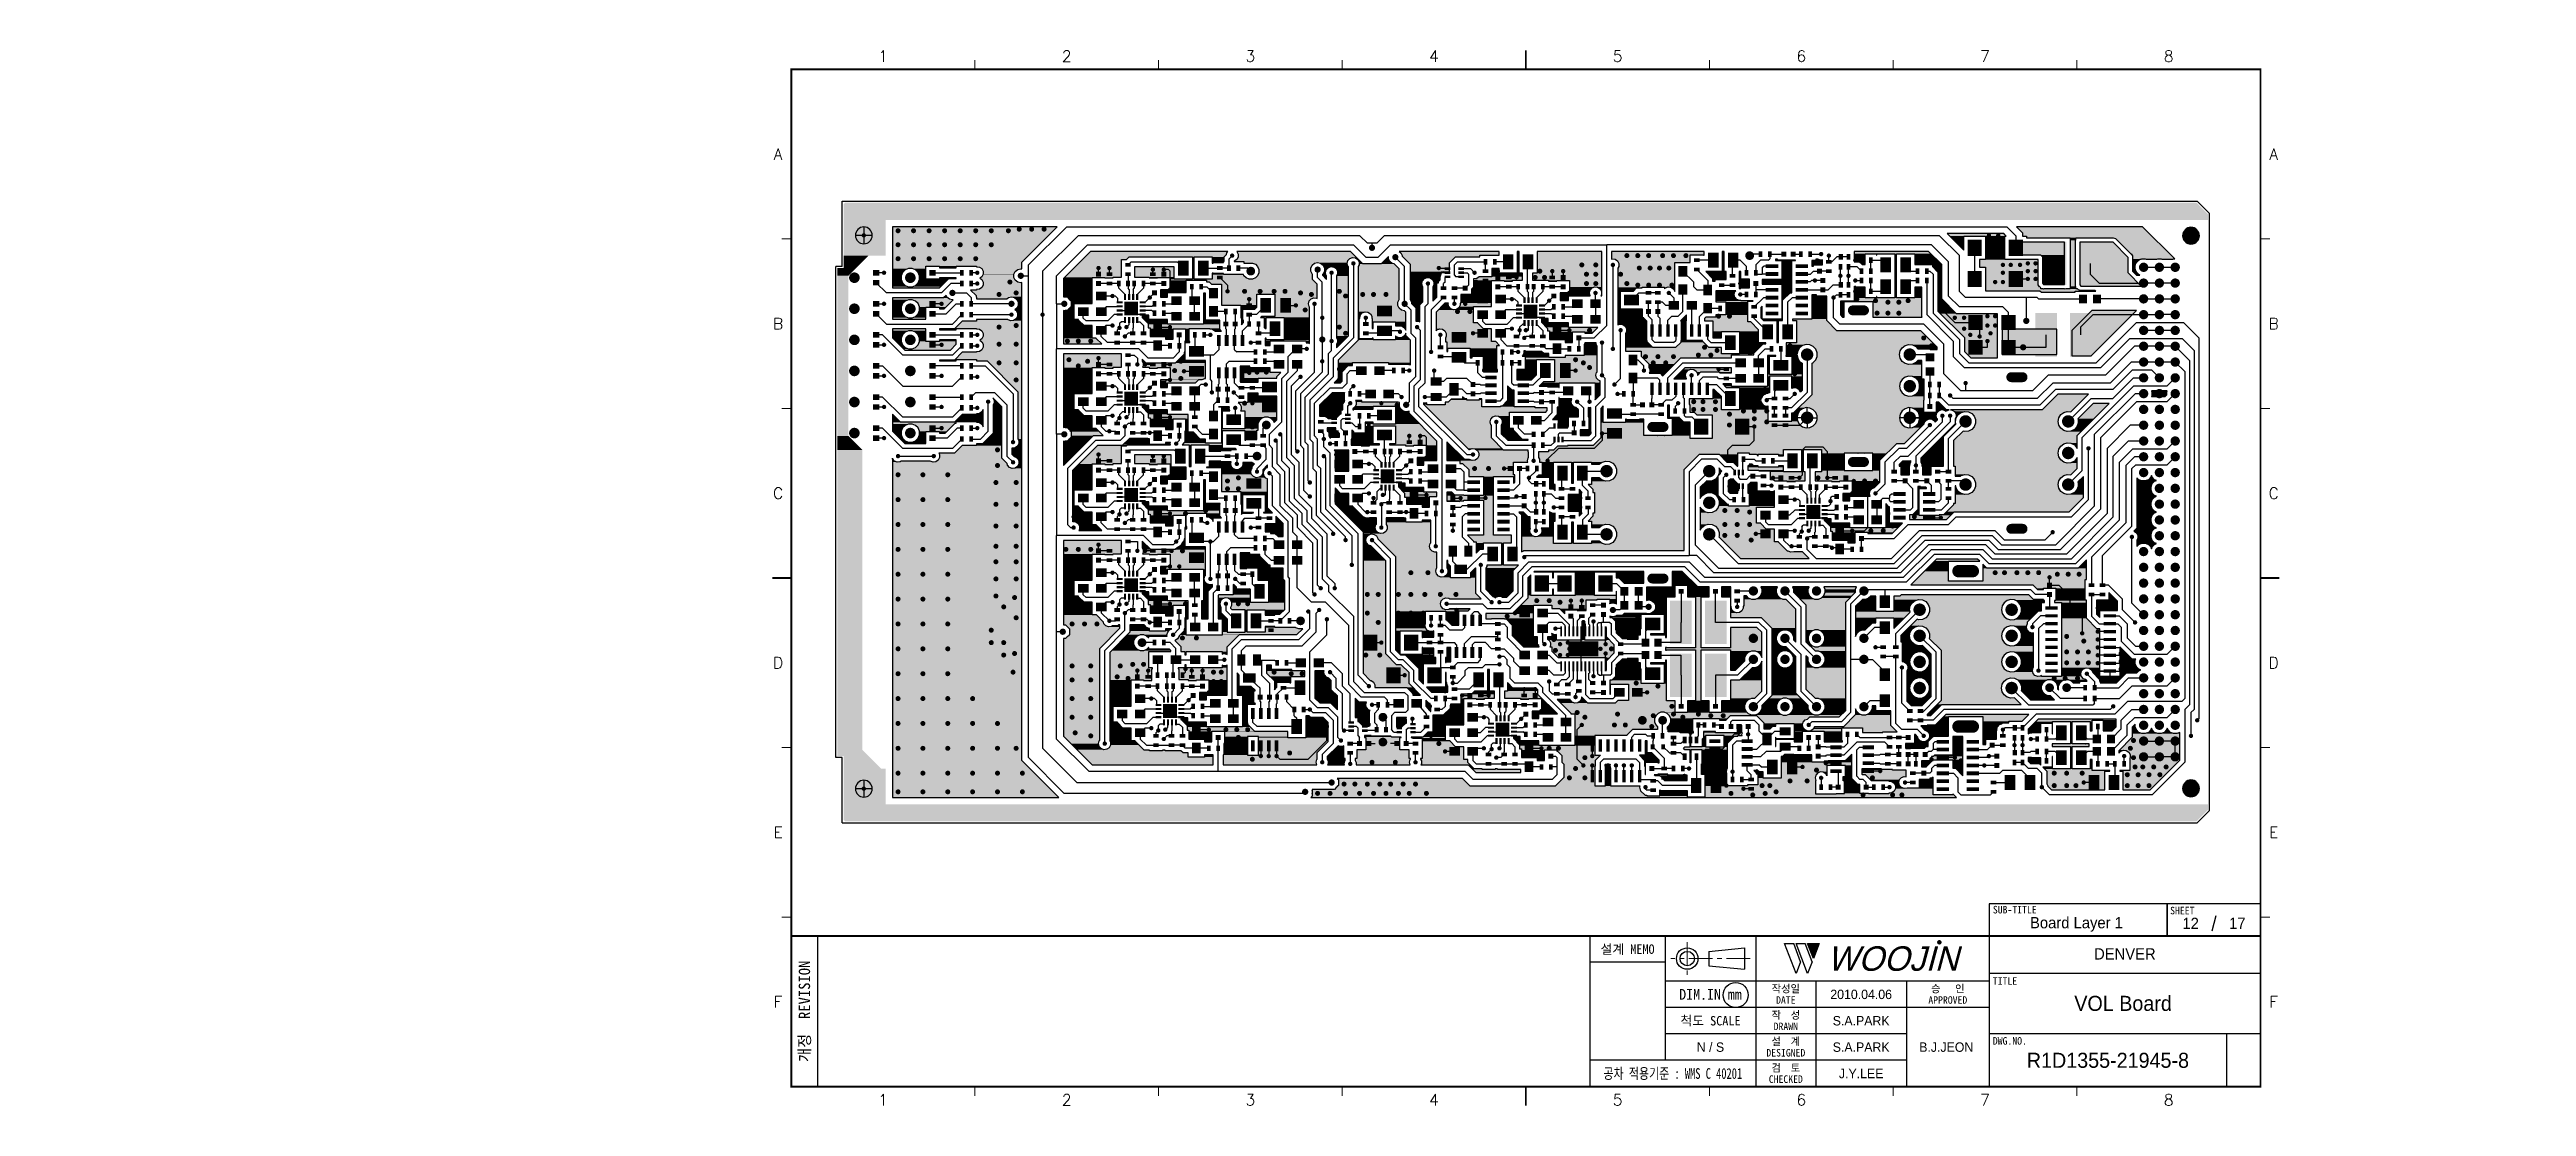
# Model space of a CAD drawing. Extents: x 295 to 953, y 10 to 290.
import ezdxf
from ezdxf.enums import TextEntityAlignment as Align

# ---------------------------------------------------------------- set-up
doc = ezdxf.new("R2010")
doc.units = 0
doc.header["$LTSCALE"] = 5
doc.header["$MEASUREMENT"] = 0
doc.linetypes.add('CENTER', pattern=[2, 1.25, -0.25, 0.25, -0.25])
doc.layers.get('0').update_dxf_attribs({"linetype": 'CONTINUOUS', "lineweight": 25})
for name, color, linetype in [('16_COMP_GBR', 1, 'CONTINUOUS'), ('SHEET', 3, 'CONTINUOUS'), ('문자', 4, 'CONTINUOUS'), ('테두리', 3, 'CONTINUOUS')]:
    doc.layers.add(name, color=color, linetype=linetype)
for name, color, linetype, lineweight in [('2', 2, 'CENTER', 13), ('4', 4, 'CONTINUOUS', 18), ('6', 6, 'CONTINUOUS', 13)]:
    doc.layers.add(name, color=color, linetype=linetype, lineweight=lineweight)
doc.styles.add('MARK', font='ARLRDBD.TTF')
doc.styles.get("Standard").update_dxf_attribs({"font": 'simplex.shx'})
doc.styles.add('굴림', font='')
doc.styles.add('굴림체', font='')
doc.styles.get('굴림').set_extended_font_data('Gulim')
doc.styles.get('굴림체').set_extended_font_data('GulimChe')

msp = doc.modelspace()

# ---------------------------------------------------------------- texts
at = {"color": 4, "style": '굴림'}
for s, p in [('2010.04.06', (775.98, 39.5)), ('S.A.PARK', (775.98, 32.5)), ('S.A.PARK', (775.98, 25.5)), ('B.J.JEON', (798.57, 25.5)), ('J.Y.LEE', (775.98, 18.5))]:
    msp.add_text(s, height=2.5, dxfattribs=at).set_placement(p, align=Align.MIDDLE_CENTER)
at = {"layer": '4', "style": '굴림'}
for s, p in [('Board Layer 1', (833.13, 58.53)), ('12', (863.44, 58.33)), ('17', (875.83, 58.38)), ('DENVER', (845.98, 50.24))]:
    msp.add_text(s, height=3, dxfattribs=at).set_placement(p, align=Align.MIDDLE_CENTER)
at = {"layer": '6', "char_height": 3.5278, "width": 39.2183, "attachment_point": 4}
for insert in [(295.11, 181.28), (295.11, 173.63)]:
    msp.add_mtext('{\\f굴림|b0|i0|c129;\\C7;', dxfattribs=dict(at, insert=insert))
at = {"layer": '6', "color": 4, "char_height": 3, "attachment_point": 4, "style": '굴림체'}
for insert, width in [((905.28, 137.42), 36.962), ((952.58, 106.26), 52.2944), ((952.58, 102.14), 52.2944), ((573.67, 73.54), 36.962)]:
    msp.add_mtext('{\\f굴림|b0|i0|c129;\\C7;', dxfattribs=dict(at, insert=insert, width=width))
at = {"layer": '문자', "style": '굴림'}
for s, height, p in [('VOL Board', 4, (845.5, 37.11)), ('N / S', 2.5, (735.98, 25.5)), ('R1D1355-21945-8', 4, (841.48, 22))]:
    msp.add_text(s, height=height, dxfattribs=at).set_placement(p, align=Align.MIDDLE_CENTER)

# ---------------------------------------------------------------- blocks, each defined once
blk = doc.blocks.new('B')
at = {"layer": '문자'}
blk.add_hatch(color=256, dxfattribs=at).paths.add_polyline_path([(13.79, 10), (15.31, 6), (16.84, 10)])
at = {"color": 4, "const_width": 0.6}
blk.add_lwpolyline([(48.46, 10.32, 1), (49.06, 10.32, 1)], format="xyb", close=True, dxfattribs=at)
at = {"layer": '문자'}
for p, q in [((10.73, 2), (7.68, 10)), ((7.68, 10), (10.09, 10)), ((11.94, 5.16), (10.09, 10)), ((10.73, 10), (13.15, 10)), ((13.79, 2), (10.73, 10)), ((14.99, 5.16), (13.15, 10)), ((13.79, 10), (16.84, 10)), ((15.31, 6), (13.79, 10)), ((16.84, 10), (15.31, 6)), ((11.94, 5.16), (10.73, 2)), ((14.99, 5.16), (13.79, 2))]:
    blk.add_line(p, q, dxfattribs=at)
at = {"layer": '문자', "style": 'MARK', "oblique": 15}
blk.add_text('WOOJIN', height=6.5, dxfattribs=at).set_placement((36.4, 6), align=Align.MIDDLE_CENTER)
blk = doc.blocks.new('C')
blk.add_line((15, 285), (15, 285))
at = {"layer": '2'}
for p, q in [((252.83, 53.35), (252.83, 44.65)), ((269.53, 49), (248.48, 49))]:
    blk.add_line(p, q, dxfattribs=at)
at = {"layer": 'SHEET'}
for p, q in [((393.14, 60.3), (392.07, 56.28)), ((22, 55), (22, 15)), ((227, 55), (227, 15)), ((247, 55), (247, 22)), ((271, 55), (271, 15)), ((271, 55), (271, 15)), ((333, 55), (333, 15)), ((247, 48), (227, 48)), ((333, 43), (247, 43)), ((287, 43), (287, 15)), ((311, 43), (311, 15)), ((405, 45), (333, 45)), ((333, 36), (247, 36)), ((311, 29), (247, 29)), ((405, 29), (333, 29)), ((396, 29), (396, 15)), ((311, 22), (227, 22))]:
    blk.add_line(p, q, dxfattribs=at)
at = {"layer": 'SHEET', "color": 4}
for p, q in [((258.53, 50.9), (268.03, 51.85)), ((258.53, 50.9), (258.53, 47.1)), ((258.53, 47.1), (268.03, 46.15)), ((268.03, 51.85), (268.03, 46.15))]:
    blk.add_line(p, q, dxfattribs=at)
at = {"layer": 'SHEET'}
for points in [[(333, 55), (380.19, 55), (380.19, 63.49), (333, 63.49)], [(380.19, 55), (405, 55), (405, 63.49), (380.19, 63.49)]]:
    blk.add_lwpolyline(points, close=True, dxfattribs=at)
at = {"layer": 'SHEET', "color": 4}
for radius in [2.85, 1.9]:
    blk.add_circle((252.83, 49), radius, dxfattribs=at)
at = {"layer": 'SHEET'}
blk.add_circle((265.7, 39.32), 3.32, dxfattribs=at)
at = {"layer": '테두리'}
blk.add_line((405, 285), (405, 15), dxfattribs=at)
for points, const_width in [([(210, 290), (210, 285)], 0.5), ([(15, 285), (15, 15), (405, 15), (405, 285), (15, 285)], 0.5), ([(63.75, 287.5), (63.75, 285)], 0.3), ([(112.5, 287.5), (112.5, 285)], 0.3), ([(161.25, 287.5), (161.25, 285)], 0.3), ([(258.75, 287.5), (258.75, 285)], 0.3), ([(307.5, 287.5), (307.5, 285)], 0.3), ([(356.25, 287.5), (356.25, 285)], 0.3), ([(12.5, 240), (15, 240)], 0.3), ([(407.5, 240), (405, 240)], 0.3), ([(12.5, 195), (15, 195)], 0.3), ([(407.5, 195), (405, 195)], 0.3), ([(10, 150), (15, 150)], 0.5), ([(410, 150), (405, 150)], 0.5), ([(12.5, 105), (15, 105)], 0.3), ([(407.5, 105), (405, 105)], 0.3), ([(12.5, 60), (15, 60)], 0.3), ([(407.5, 60), (405, 60)], 0.3), ([(15, 55), (405, 55)], 0.5), ([(63.75, 12.5), (63.75, 15)], 0.3), ([(112.5, 12.5), (112.5, 15)], 0.3), ([(161.25, 12.5), (161.25, 15)], 0.3), ([(210, 10), (210, 15)], 0.5), ([(258.75, 12.5), (258.75, 15)], 0.3), ([(307.5, 12.5), (307.5, 15)], 0.3), ([(356.25, 12.5), (356.25, 15)], 0.3)]:
    blk.add_lwpolyline(points, dxfattribs=dict(at, const_width=const_width))
blk.add_blockref('B', (271, 43))
at = {"layer": '문자'}
for s, p in [('1', (39.38, 288.5)), ('2', (88.12, 288.5)), ('3', (136.88, 288.5)), ('4', (185.62, 288.5)), ('5', (234.38, 288.5)), ('6', (283.12, 288.5)), ('7', (331.88, 288.5)), ('8', (380.62, 288.5)), ('A', (11.5, 262.5)), ('A', (408.5, 262.5)), ('B', (11.5, 217.5)), ('B', (408.5, 217.5)), ('C', (11.5, 172.5)), ('C', (408.5, 172.5)), ('D', (11.5, 127.5)), ('D', (408.5, 127.5)), ('E', (11.5, 82.5)), ('E', (408.5, 82.5)), ('F', (11.5, 37.5)), ('F', (408.5, 37.5)), ('1', (39.38, 11.5)), ('2', (88.12, 11.5)), ('3', (136.88, 11.5)), ('4', (185.62, 11.5)), ('5', (234.38, 11.5)), ('6', (283.12, 11.5)), ('7', (331.88, 11.5)), ('8', (380.62, 11.5))]:
    blk.add_text(s, height=3, dxfattribs=at).set_placement(p, align=Align.MIDDLE)
at = {"layer": '문자', "style": '굴림체'}
for s, height, p in [('SUB-TITLE', 2, (339.77, 61.98)), ('SHEET', 2, (384.24, 61.74)), ('설계 MEMO', 2.5, (237, 51.5)), ('DIM.IN mm', 2.85, (259, 39.5)), ('작성일', 2, (279, 41)), ('승   인', 2, (322, 41)), ('척도 SCALE', 2.5, (259, 32.5)), ('작  성', 2, (279, 34)), ('DATE', 2, (279, 38)), ('APPROVED', 2, (322, 38)), ('설  계', 2, (279, 27)), ('DRAWN', 2, (279, 31)), ('DESIGNED', 2, (279, 24)), ('검  토', 2, (279, 20)), ('CHECKED', 2, (279, 17))]:
    blk.add_text(s, height=height, dxfattribs=at).set_placement(p, align=Align.MIDDLE_CENTER)
blk.add_text('개정  REVISION', height=3, rotation=90, dxfattribs=at).set_placement((18.5, 35), align=Align.MIDDLE_CENTER)
for s, p in [('TITLE', (333.95, 42.05)), ('DWG.NO.', (333.95, 26.15))]:
    blk.add_text(s, height=2, dxfattribs=at).set_placement(p)
at = {"layer": '문자', "style": '굴림체', "width": 0.75}
blk.add_text('공차 적용기준 : WMS C 40201', height=2.85, dxfattribs=at).set_placement((249, 18.5), align=Align.MIDDLE_CENTER)

# ---------------------------------------------------------------- hatches: boundary and pattern name
at = {"linetype": 'Continuous'}
h = msp.add_hatch(color=256, dxfattribs=at)
h.dxf.hatch_style = 1
h.paths.add_polyline_path([(865.76, 240.84, 1), (861.3, 240.84, 1)])
h = msp.add_hatch(color=256, dxfattribs=at)
h.dxf.hatch_style = 1
edge = h.paths.add_edge_path()
edge.add_arc((863.53, 94.16), 2.23, 0, 180)
edge.add_arc((863.53, 94.16), 2.23, 180, 360)

# ---------------------------------------------------------------- linework, layer by layer
msp.add_line((491.98, 15), (491.98, 15))
msp.add_line((491.98, 15), (491.98, 15))
for points, const_width in [([(510.96, 240.93, 1), (511.54, 240.93, 1)], 0.577), ([(520, 242.16, 1), (520.66, 242.16, 1)], 0.66), ([(520, 238.45, 1), (520.66, 238.45, 1)], 0.66), ([(524.12, 242.16, 1), (524.78, 242.16, 1)], 0.66), ([(524.12, 238.45, 1), (524.78, 238.45, 1)], 0.66), ([(528.25, 242.16, 1), (528.91, 242.16, 1)], 0.66), ([(528.25, 238.45, 1), (528.91, 238.45, 1)], 0.66), ([(532.37, 242.16, 1), (533.03, 242.16, 1)], 0.66), ([(532.37, 238.45, 1), (533.03, 238.45, 1)], 0.66), ([(536.5, 242.16, 1), (537.16, 242.16, 1)], 0.66), ([(536.5, 238.45, 1), (537.16, 238.45, 1)], 0.66), ([(540.62, 242.16, 1), (541.28, 242.16, 1)], 0.66), ([(540.62, 238.45, 1), (541.28, 238.45, 1)], 0.66), ([(544.75, 242.16, 1), (545.41, 242.16, 1)], 0.66), ([(544.75, 238.45, 1), (545.41, 238.45, 1)], 0.66), ([(549.29, 242.16, 1), (549.95, 242.16, 1)], 0.66), ([(552.17, 242.58, 1), (552.83, 242.58, 1)], 0.66), ([(555.47, 242.58, 1), (556.13, 242.58, 1)], 0.66), ([(558.77, 242.58, 1), (559.43, 242.58, 1)], 0.66), ([(645.73, 237.63, 1), (646.55, 237.63, 1)], 0.825), ([(745.8, 235.56, 1), (746.96, 235.56, 1)], 1.16), ([(809.61, 240.93, 1), (810.19, 240.93, 1)], 0.577), ([(812.09, 240.93, 1), (812.67, 240.93, 1)], 0.577), ([(508.04, 229.7, 1), (509.45, 229.7, 1)], 1.4), ([(516.33, 231.02, 1), (516.9, 231.02, 1)], 0.577), ([(520, 234.74, 1), (520.66, 234.74, 1)], 0.66), ([(522.89, 229.7, 1), (524.3, 229.7, 1)], 1.4), ([(524.12, 234.74, 1), (524.78, 234.74, 1)], 0.66), ([(528.25, 234.74, 1), (528.91, 234.74, 1)], 0.66), ([(532.37, 234.74, 1), (533.03, 234.74, 1)], 0.66), ([(536.5, 234.74, 1), (537.16, 234.74, 1)], 0.66), ([(540.62, 234.74, 1), (541.28, 234.74, 1)], 0.66), ([(541.08, 231.02, 1), (541.65, 231.02, 1)], 0.577), ([(552.5, 230.2, 1), (553.33, 230.2, 1)], 0.825), ([(573.25, 232.26, 1), (573.83, 232.26, 1)], 0.577), ([(576.14, 232.26, 1), (576.72, 232.26, 1)], 0.577), ([(587.69, 231.85, 1), (588.27, 231.85, 1)], 0.577), ([(590.58, 231.85, 1), (591.15, 231.85, 1)], 0.577), ([(608.73, 235.56, 1), (609.3, 235.56, 1)], 0.577), ([(613.39, 231.44, 1), (614.54, 231.44, 1)], 1.16), ([(631.29, 231.85, 1), (632.12, 231.85, 1)], 0.825), ([(635.13, 231.02, 1), (635.7, 231.02, 1)], 0.577), ([(640.9, 233.5, 1), (641.48, 233.5, 1)], 0.577), ([(651.92, 235.15, 1), (652.74, 235.15, 1)], 0.825), ([(661.9, 230.2, 1), (662.56, 230.2, 1)], 0.66), ([(663.59, 232.26, 1), (664.17, 232.26, 1)], 0.577), ([(663.59, 230.2, 1), (664.17, 230.2, 1)], 0.577), ([(665.06, 231.27, 1), (665.23, 231.27, 1)], 0.165), ([(673.08, 231.02, 1), (673.65, 231.02, 1)], 0.577), ([(679.26, 231.44, 1), (679.84, 231.44, 1)], 0.577), ([(684.21, 229.79, 1), (684.79, 229.79, 1)], 0.577), ([(689.12, 229.79, 1), (689.78, 229.79, 1)], 0.66), ([(690.36, 231.44, 1), (691.02, 231.44, 1)], 0.66), ([(691.6, 229.79, 1), (692.26, 229.79, 1)], 0.66), ([(693.7, 231.44, 1), (694.28, 231.44, 1)], 0.577), ([(696.59, 231.44, 1), (697.17, 231.44, 1)], 0.577), ([(701.5, 233.09, 1), (702.16, 233.09, 1)], 0.66), ([(702.74, 230.61, 1), (703.4, 230.61, 1)], 0.66), ([(705.21, 233.09, 1), (705.87, 233.09, 1)], 0.66), ([(705.21, 230.61, 1), (705.87, 230.61, 1)], 0.66), ([(709.79, 233.09, 1), (710.37, 233.09, 1)], 0.577), ([(711.81, 230.61, 1), (712.47, 230.61, 1)], 0.66), ([(713.46, 235.56, 1), (714.12, 235.56, 1)], 0.66), ([(716.35, 235.56, 1), (717.01, 235.56, 1)], 0.66), ([(716.76, 232.26, 1), (717.42, 232.26, 1)], 0.66), ([(719.24, 235.56, 1), (719.9, 235.56, 1)], 0.66), ([(719.65, 232.26, 1), (720.31, 232.26, 1)], 0.66), ([(722.12, 232.26, 1), (722.78, 232.26, 1)], 0.66), ([(722.95, 235.56, 1), (723.61, 235.56, 1)], 0.66), ([(724.6, 232.26, 1), (725.26, 232.26, 1)], 0.66), ([(725.84, 235.56, 1), (726.49, 235.56, 1)], 0.66), ([(729.14, 235.56, 1), (729.8, 235.56, 1)], 0.66), ([(736.6, 230.2, 1), (737.18, 230.2, 1)], 0.577), ([(755.95, 233.5, 1), (756.61, 233.5, 1)], 0.66), ([(755.95, 230.61, 1), (756.61, 230.61, 1)], 0.66), ([(763, 233.91, 1), (763.58, 233.91, 1)], 0.577), ([(765.06, 235.97, 1), (765.64, 235.97, 1)], 0.577), ([(767.13, 235.56, 1), (767.7, 235.56, 1)], 0.577), ([(770.18, 230.2, 1), (770.76, 230.2, 1)], 0.577), ([(772.32, 230.2, 1), (772.9, 230.2, 1)], 0.577), ([(774.14, 234.32, 1), (774.72, 234.32, 1)], 0.577), ([(791.01, 233.91, 1), (791.67, 233.91, 1)], 0.66), ([(793.94, 234.32, 1), (794.52, 234.32, 1)], 0.577), ([(813.33, 233.09, 1), (813.9, 233.09, 1)], 0.577), ([(813.33, 231.02, 1), (813.9, 231.02, 1)], 0.577), ([(815.39, 233.09, 1), (815.97, 233.09, 1)], 0.577), ([(817.86, 233.09, 1), (818.44, 233.09, 1)], 0.577), ([(819.93, 233.5, 1), (820.5, 233.5, 1)], 0.577), ([(819.93, 231.44, 1), (820.5, 231.44, 1)], 0.577), ([(821.99, 233.5, 1), (822.57, 233.5, 1)], 0.577), ([(821.99, 231.44, 1), (822.57, 231.44, 1)], 0.577), ([(850.34, 232.46, 1), (851.57, 232.46, 1)], 1.24), ([(854.53, 232.46, 1), (855.76, 232.46, 1)], 1.24), ([(858.72, 232.46, 1), (859.96, 232.46, 1)], 1.24), ([(531.59, 228.38, 1), (532.17, 228.38, 1)], 0.577), ([(534.35, 225.66, 1), (535.18, 225.66, 1)], 0.825), ([(541.08, 228.14, 1), (541.65, 228.14, 1)], 0.577), ([(546.81, 225.25, 1), (547.47, 225.25, 1)], 0.66), ([(549.7, 228.55, 1), (550.36, 228.55, 1)], 0.66), ([(550.03, 222.77, 1), (550.85, 222.77, 1)], 0.825), ([(551.35, 225.66, 1), (552.01, 225.66, 1)], 0.66), ([(564.05, 222.77, 1), (564.88, 222.77, 1)], 0.825), ([(565.37, 227.73, 1), (566.03, 227.73, 1)], 0.66), ([(566.2, 224.84, 1), (566.86, 224.84, 1)], 0.66), ([(568.3, 227.31, 1), (568.88, 227.31, 1)], 0.577), ([(570.32, 227.73, 1), (570.98, 227.73, 1)], 0.66), ([(576.96, 224.84, 1), (577.54, 224.84, 1)], 0.577), ([(586.86, 224.43, 1), (587.44, 224.43, 1)], 0.577), ([(592.23, 226.49, 1), (592.8, 226.49, 1)], 0.577), ([(607.49, 226.08, 1), (608.07, 226.08, 1)], 0.577), ([(611.99, 226.08, 1), (612.65, 226.08, 1)], 0.66), ([(613.26, 224.01, 1), (613.84, 224.01, 1)], 0.577), ([(616.11, 226.08, 1), (616.77, 226.08, 1)], 0.66), ([(619.82, 226.08, 1), (620.48, 226.08, 1)], 0.66), ([(622.71, 226.08, 1), (623.37, 226.08, 1)], 0.66), ([(626.84, 225.66, 1), (627.5, 225.66, 1)], 0.66), ([(629.72, 225.25, 1), (630.38, 225.25, 1)], 0.66), ([(637.15, 226.08, 1), (637.81, 226.08, 1)], 0.66), ([(638.8, 224.84, 1), (639.46, 224.84, 1)], 0.66), ([(643.34, 225.25, 1), (644, 225.25, 1)], 0.66), ([(646.22, 225.25, 1), (646.88, 225.25, 1)], 0.66), ([(649.52, 225.25, 1), (650.18, 225.25, 1)], 0.66), ([(654.39, 222.77, 1), (655.22, 222.77, 1)], 0.825), ([(656.95, 226.08, 1), (657.61, 226.08, 1)], 0.66), ([(658.6, 224.84, 1), (659.26, 224.84, 1)], 0.66), ([(660.7, 228.14, 1), (661.28, 228.14, 1)], 0.577), ([(672.62, 224.43, 1), (673.28, 224.43, 1)], 0.66), ([(673.45, 228.55, 1), (674.11, 228.55, 1)], 0.66), ([(674.31, 226.49, 1), (674.89, 226.49, 1)], 0.577), ([(675.96, 227.31, 1), (676.54, 227.31, 1)], 0.577), ([(682.98, 224.01, 1), (683.55, 224.01, 1)], 0.577), ([(692.88, 223.6, 1), (693.45, 223.6, 1)], 0.577), ([(698.24, 225.66, 1), (698.82, 225.66, 1)], 0.577), ([(702.74, 228.14, 1), (703.4, 228.14, 1)], 0.66), ([(705.21, 228.14, 1), (705.87, 228.14, 1)], 0.66), ([(705.17, 225.66, 1), (705.75, 225.66, 1)], 0.577), ([(713.46, 228.14, 1), (714.12, 228.14, 1)], 0.66), ([(716.35, 227.73, 1), (717.01, 227.73, 1)], 0.66), ([(719.24, 227.73, 1), (719.9, 227.73, 1)], 0.66), ([(722.12, 227.73, 1), (722.78, 227.73, 1)], 0.66), ([(724.64, 225.66, 1), (725.22, 225.66, 1)], 0.577), ([(725.42, 227.73, 1), (726.08, 227.73, 1)], 0.66), ([(743.61, 228.14, 1), (744.19, 228.14, 1)], 0.577), ([(743.61, 225.25, 1), (744.19, 225.25, 1)], 0.577), ([(755.16, 228.58, 1), (755.74, 228.58, 1)], 0.577), ([(755.95, 226.49, 1), (756.61, 226.49, 1)], 0.66), ([(763.41, 228.96, 1), (763.99, 228.96, 1)], 0.577), ([(768.36, 224.43, 1), (768.94, 224.43, 1)], 0.577), ([(774.14, 228.96, 1), (774.72, 228.96, 1)], 0.577), ([(774.14, 226.08, 1), (774.72, 226.08, 1)], 0.577), ([(774.51, 224.01, 1), (775.17, 224.01, 1)], 0.66), ([(779.46, 223.6, 1), (780.12, 223.6, 1)], 0.66), ([(782.76, 223.19, 1), (783.42, 223.19, 1)], 0.66), ([(785.65, 223.19, 1), (786.31, 223.19, 1)], 0.66), ([(788.12, 223.6, 1), (788.78, 223.6, 1)], 0.66), ([(811.26, 228.55, 1), (811.84, 228.55, 1)], 0.577), ([(813.33, 228.55, 1), (813.9, 228.55, 1)], 0.577), ([(819.93, 229.38, 1), (820.5, 229.38, 1)], 0.577), ([(821.99, 229.38, 1), (822.57, 229.38, 1)], 0.577), ([(850.34, 228.27, 1), (851.57, 228.27, 1)], 1.24), ([(850.34, 224.08, 1), (851.57, 224.08, 1)], 1.24), ([(854.53, 228.27, 1), (855.76, 228.27, 1)], 1.24), ([(854.53, 224.08, 1), (855.76, 224.08, 1)], 1.24), ([(858.72, 228.27, 1), (859.96, 228.27, 1)], 1.24), ([(858.72, 224.08, 1), (859.96, 224.08, 1)], 1.24), ([(508.04, 221.46, 1), (509.45, 221.46, 1)], 1.4), ([(516.33, 222.77, 1), (516.9, 222.77, 1)], 0.577), ([(522.89, 221.46, 1), (524.3, 221.46, 1)], 1.4), ([(531.59, 222.77, 1), (532.17, 222.77, 1)], 0.577), ([(546.81, 216.59, 1), (547.47, 216.59, 1)], 0.66), ([(550.15, 219.89, 1), (550.73, 219.89, 1)], 0.577), ([(551.35, 217, 1), (552.01, 217, 1)], 0.66), ([(558.4, 219.89, 1), (558.98, 219.89, 1)], 0.577), ([(564.96, 217, 1), (565.62, 217, 1)], 0.66), ([(565.79, 220.3, 1), (566.45, 220.3, 1)], 0.66), ([(566.2, 223.19, 1), (566.36, 223.19, 1)], 0.165), ([(566.2, 222.36, 1), (566.36, 222.36, 1)], 0.165), ([(576.96, 217, 1), (577.54, 217, 1)], 0.577), ([(580.68, 220.3, 1), (581.25, 220.3, 1)], 0.577), ([(580.68, 216.59, 1), (581.25, 216.59, 1)], 0.577), ([(581.91, 221.54, 1), (582.49, 221.54, 1)], 0.577), ([(583.15, 220.3, 1), (583.73, 220.3, 1)], 0.577), ([(592.23, 216.59, 1), (592.8, 216.59, 1)], 0.577), ([(625.64, 222.36, 1), (626.22, 222.36, 1)], 0.577), ([(628.07, 221.13, 1), (628.73, 221.13, 1)], 0.66), ([(630.59, 222.77, 1), (631.17, 222.77, 1)], 0.577), ([(632.65, 219.06, 1), (633.23, 219.06, 1)], 0.577), ([(637.15, 216.59, 1), (637.81, 216.59, 1)], 0.66), ([(644.2, 219.06, 1), (644.78, 219.06, 1)], 0.577), ([(657.81, 216.59, 1), (658.39, 216.59, 1)], 0.577), ([(667.71, 222.77, 1), (668.29, 222.77, 1)], 0.577), ([(668.5, 220.71, 1), (669.16, 220.71, 1)], 0.66), ([(670.6, 222.77, 1), (671.18, 222.77, 1)], 0.577), ([(671.8, 220.71, 1), (672.46, 220.71, 1)], 0.66), ([(686.69, 219.48, 1), (687.27, 219.48, 1)], 0.577), ([(687.93, 220.71, 1), (688.5, 220.71, 1)], 0.577), ([(689.16, 219.48, 1), (689.74, 219.48, 1)], 0.577), ([(718.04, 217.83, 1), (718.62, 217.83, 1)], 0.577), ([(728.76, 218.65, 1), (729.34, 218.65, 1)], 0.577), ([(737.8, 219.48, 1), (738.46, 219.48, 1)], 0.66), ([(740.69, 219.48, 1), (741.35, 219.48, 1)], 0.66), ([(742.38, 221.54, 1), (742.95, 221.54, 1)], 0.577), ([(763.37, 222.36, 1), (764.03, 222.36, 1)], 0.66), ([(763.37, 219.89, 1), (764.03, 219.89, 1)], 0.66), ([(765.85, 222.36, 1), (766.51, 222.36, 1)], 0.66), ([(765.85, 219.89, 1), (766.51, 219.89, 1)], 0.66), ([(773.36, 221.03, 1), (774.68, 221.03, 1)], 1.32), ([(773.93, 221.03, 1), (775.25, 221.03, 1)], 1.32), ([(774.59, 221.03, 1), (775.91, 221.03, 1)], 1.32), ([(775.25, 221.03, 1), (776.57, 221.03, 1)], 1.32), ([(774.97, 223.34, 1), (775.14, 223.34, 1)], 0.165), ([(775.83, 221.03, 1), (777.15, 221.03, 1)], 1.32), ([(776.87, 223.34, 1), (777.03, 223.34, 1)], 0.165), ([(779.87, 220.3, 1), (780.53, 220.3, 1)], 0.66), ([(782.76, 220.3, 1), (783.42, 220.3, 1)], 0.66), ([(785.65, 220.3, 1), (786.31, 220.3, 1)], 0.66), ([(800.54, 219.06, 1), (801.12, 219.06, 1)], 0.577), ([(803.01, 219.06, 1), (803.59, 219.06, 1)], 0.577), ([(809.2, 219.48, 1), (809.78, 219.48, 1)], 0.577), ([(809.2, 217, 1), (809.78, 217, 1)], 0.577), ([(811.26, 219.48, 1), (811.84, 219.48, 1)], 0.577), ([(811.26, 217, 1), (811.84, 217, 1)], 0.577), ([(819.39, 218.24, 1), (820.22, 218.24, 1)], 0.825), ([(850.34, 219.89, 1), (851.57, 219.89, 1)], 1.24), ([(854.53, 219.89, 1), (855.76, 219.89, 1)], 1.24), ([(858.72, 219.89, 1), (859.96, 219.89, 1)], 1.24), ([(508.04, 213.2, 1), (509.45, 213.2, 1)], 1.4), ([(516.33, 211.89, 1), (516.9, 211.89, 1)], 0.577), ([(522.89, 213.2, 1), (524.3, 213.2, 1)], 1.4), ([(531.59, 211.89, 1), (532.17, 211.89, 1)], 0.577), ([(541.08, 214.53, 1), (541.65, 214.53, 1)], 0.577), ([(541.08, 211.64, 1), (541.65, 211.64, 1)], 0.577), ([(546.81, 212.05, 1), (547.47, 212.05, 1)], 0.66), ([(551.35, 212.05, 1), (552.01, 212.05, 1)], 0.66), ([(564.96, 212.88, 1), (565.62, 212.88, 1)], 0.66), ([(566.65, 215.76, 1), (567.23, 215.76, 1)], 0.577), ([(567.85, 212.88, 1), (568.51, 212.88, 1)], 0.66), ([(571.15, 212.88, 1), (571.81, 212.88, 1)], 0.66), ([(578.82, 216.38, 1), (579.4, 216.38, 1)], 0.577), ([(580.26, 214.11, 1), (580.84, 214.11, 1)], 0.577), ([(602.95, 214.53, 1), (603.53, 214.53, 1)], 0.577), ([(613.68, 212.46, 1), (614.25, 212.46, 1)], 0.577), ([(628.11, 216.17, 1), (628.69, 216.17, 1)], 0.577), ([(628.53, 210.81, 1), (629.1, 210.81, 1)], 0.577), ([(632.53, 213.29, 1), (633.35, 213.29, 1)], 0.825), ([(635.13, 212.88, 1), (635.7, 212.88, 1)], 0.577), ([(638.8, 214.94, 1), (639.46, 214.94, 1)], 0.66), ([(653.28, 215.35, 1), (653.85, 215.35, 1)], 0.577), ([(661.53, 209.99, 1), (662.1, 209.99, 1)], 0.577), ([(664, 214.53, 1), (664.58, 214.53, 1)], 0.577), ([(672.66, 214.94, 1), (673.24, 214.94, 1)], 0.577), ([(673.04, 209.99, 1), (673.7, 209.99, 1)], 0.66), ([(675.92, 209.99, 1), (676.58, 209.99, 1)], 0.66), ([(678.4, 209.99, 1), (679.06, 209.99, 1)], 0.66), ([(682.98, 216.17, 1), (683.55, 216.17, 1)], 0.577), ([(684.63, 209.99, 1), (685.2, 209.99, 1)], 0.577), ([(685.04, 215.76, 1), (685.62, 215.76, 1)], 0.577), ([(686.28, 213.7, 1), (686.85, 213.7, 1)], 0.577), ([(686.69, 215.76, 1), (687.27, 215.76, 1)], 0.577), ([(698.24, 215.76, 1), (698.82, 215.76, 1)], 0.577), ([(703.56, 215.76, 1), (704.22, 215.76, 1)], 0.66), ([(703.56, 211.64, 1), (704.22, 211.64, 1)], 0.66), ([(704.8, 209.99, 1), (705.46, 209.99, 1)], 0.66), ([(706.9, 212.46, 1), (707.48, 212.46, 1)], 0.577), ([(709.79, 210.81, 1), (710.37, 210.81, 1)], 0.577), ([(711.85, 215.76, 1), (712.43, 215.76, 1)], 0.577), ([(734.09, 211.23, 1), (734.75, 211.23, 1)], 0.66), ([(737.39, 210.4, 1), (738.05, 210.4, 1)], 0.66), ([(756.77, 211.64, 1), (757.43, 211.64, 1)], 0.66), ([(760.81, 209.29, 1), (762.46, 209.29, 1)], 1.65), ([(788.05, 209.29, 1), (789.7, 209.29, 1)], 1.65), ([(792.25, 213.7, 1), (792.91, 213.7, 1)], 0.66), ([(794.31, 211.64, 1), (794.97, 211.64, 1)], 0.66), ([(803.01, 216.17, 1), (803.59, 216.17, 1)], 0.577), ([(804.66, 214.53, 1), (805.24, 214.53, 1)], 0.577), ([(807.14, 214.11, 1), (807.72, 214.11, 1)], 0.577), ([(809.2, 212.88, 1), (809.78, 212.88, 1)], 0.577), ([(810.03, 214.94, 1), (810.6, 214.94, 1)], 0.577), ([(818.57, 211.23, 1), (819.39, 211.23, 1)], 0.825), ([(850.34, 215.7, 1), (851.57, 215.7, 1)], 1.24), ([(850.34, 211.51, 1), (851.57, 211.51, 1)], 1.24), ([(854.53, 215.7, 1), (855.76, 215.7, 1)], 1.24), ([(854.53, 211.51, 1), (855.76, 211.51, 1)], 1.24), ([(858.72, 215.7, 1), (859.96, 215.7, 1)], 1.24), ([(858.72, 211.51, 1), (859.96, 211.51, 1)], 1.24), ([(508.04, 204.96, 1), (509.45, 204.96, 1)], 1.4), ([(516.33, 203.64, 1), (516.9, 203.64, 1)], 0.577), ([(522.89, 204.96, 1), (524.3, 204.96, 1)], 1.4), ([(531.59, 203.64, 1), (532.17, 203.64, 1)], 0.577), ([(541.08, 203.39, 1), (541.65, 203.39, 1)], 0.577), ([(546.81, 207.1, 1), (547.47, 207.1, 1)], 0.66), ([(551.35, 207.1, 1), (552.01, 207.1, 1)], 0.66), ([(565.37, 207.93, 1), (566.03, 207.93, 1)], 0.66), ([(565.37, 204.21, 1), (566.03, 204.21, 1)], 0.66), ([(567.85, 206.28, 1), (568.51, 206.28, 1)], 0.66), ([(568.3, 203.39, 1), (568.88, 203.39, 1)], 0.577), ([(570.32, 207.51, 1), (570.98, 207.51, 1)], 0.66), ([(570.32, 204.21, 1), (570.98, 204.21, 1)], 0.66), ([(573.25, 208.34, 1), (573.83, 208.34, 1)], 0.577), ([(583.56, 206.69, 1), (584.14, 206.69, 1)], 0.577), ([(585.63, 206.69, 1), (586.2, 206.69, 1)], 0.577), ([(592.23, 206.69, 1), (592.8, 206.69, 1)], 0.577), ([(593.42, 205.04, 1), (594.08, 205.04, 1)], 0.66), ([(595.07, 207.51, 1), (595.73, 207.51, 1)], 0.66), ([(595.94, 204.87, 1), (596.52, 204.87, 1)], 0.577), ([(613.26, 204.46, 1), (613.84, 204.46, 1)], 0.577), ([(615.29, 204.63, 1), (615.95, 204.63, 1)], 0.66), ([(617.76, 204.63, 1), (618.42, 204.63, 1)], 0.66), ([(626.88, 203.39, 1), (627.45, 203.39, 1)], 0.577), ([(632.65, 207.51, 1), (633.23, 207.51, 1)], 0.577), ([(637.15, 205.45, 1), (637.81, 205.45, 1)], 0.66), ([(655.75, 205.04, 1), (656.33, 205.04, 1)], 0.577), ([(662.35, 205.04, 1), (662.93, 205.04, 1)], 0.577), ([(678.4, 205.45, 1), (679.06, 205.45, 1)], 0.66), ([(687.06, 205.04, 1), (687.72, 205.04, 1)], 0.66), ([(688.75, 207.1, 1), (689.33, 207.1, 1)], 0.577), ([(688.75, 204.63, 1), (689.33, 204.63, 1)], 0.577), ([(699.85, 207.93, 1), (700.51, 207.93, 1)], 0.66), ([(699.89, 205.04, 1), (700.47, 205.04, 1)], 0.577), ([(701.91, 207.1, 1), (702.57, 207.1, 1)], 0.66), ([(703.56, 205.86, 1), (704.22, 205.86, 1)], 0.66), ([(706.9, 203.8, 1), (707.48, 203.8, 1)], 0.577), ([(718.04, 205.04, 1), (718.62, 205.04, 1)], 0.577), ([(718.41, 208.75, 1), (719.07, 208.75, 1)], 0.66), ([(720.47, 207.1, 1), (721.13, 207.1, 1)], 0.66), ([(721.71, 208.75, 1), (722.37, 208.75, 1)], 0.66), ([(723.77, 207.1, 1), (724.43, 207.1, 1)], 0.66), ([(725.84, 208.75, 1), (726.49, 208.75, 1)], 0.66), ([(730.67, 203.8, 1), (731.25, 203.8, 1)], 0.577), ([(732.44, 209.16, 1), (733.1, 209.16, 1)], 0.66), ([(735.74, 209.16, 1), (736.4, 209.16, 1)], 0.66), ([(737.84, 205.45, 1), (738.42, 205.45, 1)], 0.577), ([(746.25, 209.57, 1), (746.83, 209.57, 1)], 0.577), ([(757.6, 209.57, 1), (758.26, 209.57, 1)], 0.66), ([(758.01, 206.69, 1), (758.67, 206.69, 1)], 0.66), ([(758.01, 204.21, 1), (758.67, 204.21, 1)], 0.66), ([(815.43, 203.29, 1), (816.75, 203.29, 1)], 1.32), ([(816.01, 203.29, 1), (817.33, 203.29, 1)], 1.32), ([(816.67, 203.29, 1), (817.99, 203.29, 1)], 1.32), ([(817.33, 203.29, 1), (818.65, 203.29, 1)], 1.32), ([(817.91, 203.29, 1), (819.23, 203.29, 1)], 1.32), ([(850.34, 207.31, 1), (851.57, 207.31, 1)], 1.24), ([(850.34, 203.12, 1), (851.57, 203.12, 1)], 1.24), ([(854.53, 207.31, 1), (855.76, 207.31, 1)], 1.24), ([(854.53, 203.12, 1), (855.76, 203.12, 1)], 1.24), ([(858.72, 207.31, 1), (859.96, 207.31, 1)], 1.24), ([(858.72, 203.12, 1), (859.96, 203.12, 1)], 1.24), ([(508.04, 196.7, 1), (509.45, 196.7, 1)], 1.4), ([(522.89, 196.7, 1), (524.3, 196.7, 1)], 1.4), ([(543.96, 196.79, 1), (544.54, 196.79, 1)], 0.577), ([(551.35, 202.56, 1), (552.01, 202.56, 1)], 0.66), ([(565.37, 200.09, 1), (566.03, 200.09, 1)], 0.66), ([(565.37, 196.79, 1), (566.03, 196.79, 1)], 0.66), ([(576.96, 200.91, 1), (577.54, 200.91, 1)], 0.577), ([(581.91, 197.61, 1), (582.49, 197.61, 1)], 0.577), ([(586.86, 200.5, 1), (587.44, 200.5, 1)], 0.577), ([(592.23, 202.56, 1), (592.8, 202.56, 1)], 0.577), ([(595.07, 202.98, 1), (595.73, 202.98, 1)], 0.66), ([(601.71, 201.33, 1), (602.29, 201.33, 1)], 0.577), ([(603.36, 199.26, 1), (603.94, 199.26, 1)], 0.577), ([(609.14, 199.26, 1), (609.72, 199.26, 1)], 0.577), ([(618.63, 197.61, 1), (619.2, 197.61, 1)], 0.577), ([(637.15, 202.56, 1), (637.81, 202.56, 1)], 0.66), ([(640.9, 200.91, 1), (641.48, 200.91, 1)], 0.577), ([(653.69, 198.03, 1), (654.27, 198.03, 1)], 0.577), ([(659.88, 198.03, 1), (660.45, 198.03, 1)], 0.577), ([(700.3, 196.79, 1), (700.88, 196.79, 1)], 0.577), ([(703.6, 196.79, 1), (704.18, 196.79, 1)], 0.577), ([(710.2, 201.33, 1), (710.78, 201.33, 1)], 0.577), ([(711.03, 198.85, 1), (711.6, 198.85, 1)], 0.577), ([(731.2, 196.79, 1), (731.86, 196.79, 1)], 0.66), ([(733.67, 196.79, 1), (734.33, 196.79, 1)], 0.66), ([(736.97, 198.85, 1), (737.63, 198.85, 1)], 0.66), ([(736.97, 196.79, 1), (737.63, 196.79, 1)], 0.66), ([(748.98, 198.03, 1), (749.55, 198.03, 1)], 0.577), ([(750.17, 200.09, 1), (750.83, 200.09, 1)], 0.66), ([(750.63, 197.2, 1), (751.2, 197.2, 1)], 0.577), ([(758.01, 201.74, 1), (758.67, 201.74, 1)], 0.66), ([(758.05, 198.85, 1), (758.63, 198.85, 1)], 0.577), ([(788.05, 200.91, 1), (789.7, 200.91, 1)], 1.65), ([(799.3, 198.44, 1), (799.88, 198.44, 1)], 0.577), ([(803.43, 201.74, 1), (804, 201.74, 1)], 0.577), ([(850.34, 198.93, 1), (851.57, 198.93, 1)], 1.24), ([(854.53, 198.93, 1), (855.76, 198.93, 1)], 1.24), ([(858.72, 198.93, 1), (859.96, 198.93, 1)], 1.24), ([(516.33, 195.39, 1), (516.9, 195.39, 1)], 0.577), ([(531.59, 195.39, 1), (532.17, 195.39, 1)], 0.577), ([(541.08, 195.14, 1), (541.65, 195.14, 1)], 0.577), ([(546.4, 194.73, 1), (547.06, 194.73, 1)], 0.66), ([(565.37, 193.49, 1), (566.03, 193.49, 1)], 0.66), ([(566.65, 191.84, 1), (567.23, 191.84, 1)], 0.577), ([(576.96, 193.07, 1), (577.54, 193.07, 1)], 0.577), ([(578.82, 192.46, 1), (579.4, 192.46, 1)], 0.577), ([(580.26, 190.19, 1), (580.84, 190.19, 1)], 0.577), ([(580.68, 196.38, 1), (581.25, 196.38, 1)], 0.577), ([(580.68, 192.66, 1), (581.25, 192.66, 1)], 0.577), ([(583.15, 196.38, 1), (583.73, 196.38, 1)], 0.577), ([(592.23, 192.66, 1), (592.8, 192.66, 1)], 0.577), ([(609.55, 195.14, 1), (610.13, 195.14, 1)], 0.577), ([(611.99, 196.38, 1), (612.65, 196.38, 1)], 0.66), ([(613.8, 190.6, 1), (614.96, 190.6, 1)], 1.16), ([(614.09, 196.38, 1), (614.67, 196.38, 1)], 0.577), ([(617.51, 190.6, 1), (618.67, 190.6, 1)], 1.16), ([(633.89, 193.07, 1), (634.47, 193.07, 1)], 0.577), ([(640.08, 196.38, 1), (640.65, 196.38, 1)], 0.577), ([(648.33, 196.38, 1), (648.9, 196.38, 1)], 0.577), ([(652.45, 195.96, 1), (653.03, 195.96, 1)], 0.577), ([(654.8, 195.96, 1), (655.63, 195.96, 1)], 0.825), ([(678.85, 191.42, 1), (679.43, 191.42, 1)], 0.577), ([(696.42, 192.25, 1), (697, 192.25, 1)], 0.577), ([(720.14, 190.09, 1), (721.46, 190.09, 1)], 1.32), ([(720.72, 190.09, 1), (722.04, 190.09, 1)], 1.32), ([(721.38, 190.09, 1), (722.7, 190.09, 1)], 1.32), ([(722.04, 190.09, 1), (723.36, 190.09, 1)], 1.32), ([(722.62, 190.09, 1), (723.94, 190.09, 1)], 1.32), ([(727.11, 196.38, 1), (727.69, 196.38, 1)], 0.577), ([(731.2, 194.73, 1), (731.86, 194.73, 1)], 0.66), ([(733.67, 194.73, 1), (734.33, 194.73, 1)], 0.66), ([(736.97, 194.73, 1), (737.63, 194.73, 1)], 0.66), ([(740.69, 193.49, 1), (741.35, 193.49, 1)], 0.66), ([(740.69, 190.6, 1), (741.35, 190.6, 1)], 0.66), ([(744.4, 194.31, 1), (745.06, 194.31, 1)], 0.66), ([(747.29, 194.31, 1), (747.95, 194.31, 1)], 0.66), ([(747.29, 192.25, 1), (747.95, 192.25, 1)], 0.66), ([(747.33, 190.19, 1), (747.9, 190.19, 1)], 0.577), ([(750.59, 194.31, 1), (751.25, 194.31, 1)], 0.66), ([(750.59, 191.42, 1), (751.25, 191.42, 1)], 0.66), ([(760.81, 192.53, 1), (762.46, 192.53, 1)], 1.65), ([(788.05, 192.53, 1), (789.7, 192.53, 1)], 1.65), ([(793.94, 190.6, 1), (794.52, 190.6, 1)], 0.577), ([(797.24, 193.07, 1), (797.82, 193.07, 1)], 0.577), ([(799.3, 193.07, 1), (799.88, 193.07, 1)], 0.577), ([(802.88, 191.56, 1), (804.53, 191.56, 1)], 1.65), ([(830.12, 191.56, 1), (831.77, 191.56, 1)], 1.65), ([(850.34, 194.74, 1), (851.57, 194.74, 1)], 1.24), ([(850.34, 190.55, 1), (851.57, 190.55, 1)], 1.24), ([(854.53, 194.74, 1), (855.76, 194.74, 1)], 1.24), ([(854.53, 190.55, 1), (855.76, 190.55, 1)], 1.24), ([(858.72, 194.74, 1), (859.96, 194.74, 1)], 1.24), ([(858.72, 190.55, 1), (859.96, 190.55, 1)], 1.24), ([(508.04, 188.46, 1), (509.45, 188.46, 1)], 1.4), ([(516.33, 187.14, 1), (516.9, 187.14, 1)], 0.577), ([(522.89, 188.46, 1), (524.3, 188.46, 1)], 1.4), ([(531.59, 189.78, 1), (532.17, 189.78, 1)], 0.577), ([(541.08, 189.78, 1), (541.65, 189.78, 1)], 0.577), ([(546.4, 189.36, 1), (547.06, 189.36, 1)], 0.66), ([(546.4, 184, 1), (547.06, 184, 1)], 0.66), ([(550.56, 186.06, 1), (551.14, 186.06, 1)], 0.577), ([(564.05, 188.13, 1), (564.88, 188.13, 1)], 0.825), ([(566.2, 188.54, 1), (566.36, 188.54, 1)], 0.165), ([(566.2, 187.71, 1), (566.36, 187.71, 1)], 0.165), ([(576.14, 188.95, 1), (576.72, 188.95, 1)], 0.577), ([(586.86, 188.54, 1), (587.44, 188.54, 1)], 0.577), ([(593.88, 185.65, 1), (594.45, 185.65, 1)], 0.577), ([(597.14, 187.71, 1), (597.8, 187.71, 1)], 0.66), ([(620.28, 186.48, 1), (620.85, 186.48, 1)], 0.577), ([(621.51, 188.13, 1), (622.09, 188.13, 1)], 0.577), ([(626.05, 183.59, 1), (626.63, 183.59, 1)], 0.577), ([(633.06, 186.89, 1), (633.64, 186.89, 1)], 0.577), ([(634.71, 189.36, 1), (635.29, 189.36, 1)], 0.577), ([(634.71, 185.65, 1), (635.29, 185.65, 1)], 0.577), ([(641.31, 187.71, 1), (641.89, 187.71, 1)], 0.577), ([(643.38, 187.71, 1), (643.95, 187.71, 1)], 0.577), ([(645.03, 188.13, 1), (645.6, 188.13, 1)], 0.577), ([(655.75, 187.71, 1), (656.33, 187.71, 1)], 0.577), ([(658.64, 187.71, 1), (659.22, 187.71, 1)], 0.577), ([(703.6, 188.54, 1), (704.18, 188.54, 1)], 0.577), ([(706.9, 188.37, 1), (707.48, 188.37, 1)], 0.577), ([(721.76, 187.78, 1), (721.92, 187.78, 1)], 0.165), ([(723.66, 187.78, 1), (723.82, 187.78, 1)], 0.165), ([(830.12, 183.17, 1), (831.77, 183.17, 1)], 1.65), ([(836.01, 184.41, 1), (836.59, 184.41, 1)], 0.577), ([(850.34, 186.36, 1), (851.57, 186.36, 1)], 1.24), ([(854.53, 186.36, 1), (855.76, 186.36, 1)], 1.24), ([(858.72, 186.36, 1), (859.96, 186.36, 1)], 1.24), ([(520, 177.4, 1), (520.66, 177.4, 1)], 0.66), ([(520.04, 182.35, 1), (520.62, 182.35, 1)], 0.577), ([(526.6, 177.4, 1), (527.26, 177.4, 1)], 0.66), ([(529.53, 182.35, 1), (530.1, 182.35, 1)], 0.577), ([(533.2, 177.4, 1), (533.86, 177.4, 1)], 0.66), ([(546.4, 179.87, 1), (547.06, 179.87, 1)], 0.66), ([(550.56, 180.7, 1), (551.14, 180.7, 1)], 0.577), ([(568.3, 177.81, 1), (568.88, 177.81, 1)], 0.577), ([(573.25, 182.76, 1), (573.83, 182.76, 1)], 0.577), ([(587.69, 182.35, 1), (588.27, 182.35, 1)], 0.577), ([(590.58, 182.35, 1), (591.15, 182.35, 1)], 0.577), ([(592.23, 176.99, 1), (592.8, 176.99, 1)], 0.577), ([(604.97, 180.29, 1), (605.63, 180.29, 1)], 0.66), ([(607.45, 178.22, 1), (608.11, 178.22, 1)], 0.66), ([(609.96, 180.29, 1), (610.54, 180.29, 1)], 0.577), ([(613.26, 178.22, 1), (613.84, 178.22, 1)], 0.577), ([(615.04, 182.35, 1), (616.19, 182.35, 1)], 1.16), ([(615.33, 178.22, 1), (615.9, 178.22, 1)], 0.577), ([(618.63, 177.81, 1), (619.2, 177.81, 1)], 0.577), ([(633.06, 182.35, 1), (633.64, 182.35, 1)], 0.577), ([(636.36, 182.76, 1), (636.94, 182.76, 1)], 0.577), ([(645.03, 180.29, 1), (645.6, 180.29, 1)], 0.577), ([(649.98, 176.99, 1), (650.55, 176.99, 1)], 0.577), ([(654.93, 179.87, 1), (655.5, 179.87, 1)], 0.577), ([(660.29, 181.94, 1), (660.87, 181.94, 1)], 0.577), ([(672.66, 182.76, 1), (673.24, 182.76, 1)], 0.577), ([(673.04, 179.05, 1), (673.7, 179.05, 1)], 0.66), ([(676.75, 179.05, 1), (677.41, 179.05, 1)], 0.66), ([(680.91, 179.05, 1), (681.49, 179.05, 1)], 0.577), ([(688.75, 181.11, 1), (689.33, 181.11, 1)], 0.577), ([(692.46, 181.11, 1), (693.04, 181.11, 1)], 0.577), ([(707.59, 178.36, 1), (709.24, 178.36, 1)], 1.65), ([(734.84, 178.36, 1), (736.49, 178.36, 1)], 1.65), ([(739.9, 177.4, 1), (740.48, 177.4, 1)], 0.577), ([(740.31, 181.53, 1), (740.89, 181.53, 1)], 0.577), ([(766.26, 181.94, 1), (766.92, 181.94, 1)], 0.66), ([(773.36, 180.8, 1), (774.68, 180.8, 1)], 1.32), ([(774.02, 180.8, 1), (775.34, 180.8, 1)], 1.32), ([(774.59, 180.8, 1), (775.91, 180.8, 1)], 1.32), ([(775.25, 180.8, 1), (776.57, 180.8, 1)], 1.32), ([(775.05, 183.11, 1), (775.22, 183.11, 1)], 0.165), ([(775.05, 178.49, 1), (775.22, 178.49, 1)], 0.165), ([(775.83, 180.8, 1), (777.15, 180.8, 1)], 1.32), ([(776.87, 183.11, 1), (777.03, 183.11, 1)], 0.165), ([(776.87, 178.49, 1), (777.03, 178.49, 1)], 0.165), ([(787.34, 179.87, 1), (787.92, 179.87, 1)], 0.577), ([(790.23, 179.87, 1), (790.8, 179.87, 1)], 0.577), ([(793.11, 179.87, 1), (793.69, 179.87, 1)], 0.577), ([(850.34, 182.17, 1), (851.57, 182.17, 1)], 1.24), ([(850.34, 177.98, 1), (851.57, 177.98, 1)], 1.24), ([(854.53, 182.17, 1), (855.76, 182.17, 1)], 1.24), ([(854.53, 177.98, 1), (855.76, 177.98, 1)], 1.24), ([(858.72, 182.17, 1), (859.96, 182.17, 1)], 1.24), ([(858.72, 177.98, 1), (859.96, 177.98, 1)], 1.24), ([(520, 170.8, 1), (520.66, 170.8, 1)], 0.66), ([(526.6, 170.8, 1), (527.26, 170.8, 1)], 0.66), ([(533.2, 170.8, 1), (533.86, 170.8, 1)], 0.66), ([(545.99, 175.34, 1), (546.65, 175.34, 1)], 0.66), ([(551.35, 175.34, 1), (552.01, 175.34, 1)], 0.66), ([(576.96, 175.34, 1), (577.54, 175.34, 1)], 0.577), ([(580.68, 170.8, 1), (581.25, 170.8, 1)], 0.577), ([(581.91, 172.04, 1), (582.49, 172.04, 1)], 0.577), ([(583.15, 170.8, 1), (583.73, 170.8, 1)], 0.577), ([(586.86, 174.93, 1), (587.44, 174.93, 1)], 0.577), ([(607.45, 175.75, 1), (608.11, 175.75, 1)], 0.66), ([(607.45, 173.69, 1), (608.11, 173.69, 1)], 0.66), ([(610.34, 176.58, 1), (611, 176.58, 1)], 0.66), ([(610.34, 173.69, 1), (611, 173.69, 1)], 0.66), ([(629.35, 175.34, 1), (629.93, 175.34, 1)], 0.577), ([(629.35, 171.62, 1), (629.93, 171.62, 1)], 0.577), ([(645.03, 172.45, 1), (645.6, 172.45, 1)], 0.577), ([(646.26, 171.21, 1), (646.84, 171.21, 1)], 0.577), ([(648.74, 175.75, 1), (649.32, 175.75, 1)], 0.577), ([(648.74, 172.04, 1), (649.32, 172.04, 1)], 0.577), ([(651.21, 175.75, 1), (651.79, 175.75, 1)], 0.577), ([(660.29, 172.04, 1), (660.87, 172.04, 1)], 0.577), ([(669.36, 171.21, 1), (669.94, 171.21, 1)], 0.577), ([(675.96, 171.25, 1), (676.54, 171.25, 1)], 0.577), ([(684.21, 171.62, 1), (684.79, 171.62, 1)], 0.577), ([(687.51, 176.58, 1), (688.09, 176.58, 1)], 0.577), ([(701.13, 171.21, 1), (701.7, 171.21, 1)], 0.577), ([(734.84, 169.98, 1), (736.49, 169.98, 1)], 1.65), ([(740.73, 174.35, 1), (741.3, 174.35, 1)], 0.577), ([(746.91, 172.86, 1), (747.49, 172.86, 1)], 0.577), ([(747.74, 170.8, 1), (748.32, 170.8, 1)], 0.577), ([(751.86, 174.51, 1), (752.44, 174.51, 1)], 0.577), ([(752.28, 176.58, 1), (752.85, 176.58, 1)], 0.577), ([(758.05, 170.8, 1), (758.63, 170.8, 1)], 0.577), ([(759.29, 176.58, 1), (759.87, 176.58, 1)], 0.577), ([(764.2, 176.58, 1), (764.86, 176.58, 1)], 0.66), ([(766.71, 176.58, 1), (767.29, 176.58, 1)], 0.577), ([(767.54, 170.39, 1), (768.12, 170.39, 1)], 0.577), ([(773.31, 172.45, 1), (773.89, 172.45, 1)], 0.577), ([(773.73, 175.75, 1), (774.3, 175.75, 1)], 0.577), ([(776.57, 175.75, 1), (777.23, 175.75, 1)], 0.66), ([(779.46, 175.75, 1), (780.12, 175.75, 1)], 0.66), ([(779.5, 172.45, 1), (780.08, 172.45, 1)], 0.577), ([(802.88, 174.79, 1), (804.53, 174.79, 1)], 1.65), ([(830.12, 174.79, 1), (831.77, 174.79, 1)], 1.65), ([(850.34, 173.79, 1), (851.57, 173.79, 1)], 1.24), ([(854.53, 173.79, 1), (855.76, 173.79, 1)], 1.24), ([(858.72, 173.79, 1), (859.96, 173.79, 1)], 1.24), ([(520, 164.2, 1), (520.66, 164.2, 1)], 0.66), ([(526.6, 164.2, 1), (527.26, 164.2, 1)], 0.66), ([(533.2, 164.2, 1), (533.86, 164.2, 1)], 0.66), ([(545.99, 169.56, 1), (546.65, 169.56, 1)], 0.66), ([(545.99, 163.79, 1), (546.65, 163.79, 1)], 0.66), ([(551.35, 169.56, 1), (552.01, 169.56, 1)], 0.66), ([(551.35, 163.79, 1), (552.01, 163.79, 1)], 0.66), ([(566.65, 166.26, 1), (567.23, 166.26, 1)], 0.577), ([(576.96, 167.5, 1), (577.54, 167.5, 1)], 0.577), ([(578.82, 166.88, 1), (579.4, 166.88, 1)], 0.577), ([(580.26, 164.61, 1), (580.84, 164.61, 1)], 0.577), ([(580.68, 167.09, 1), (581.25, 167.09, 1)], 0.577), ([(592.23, 167.09, 1), (592.8, 167.09, 1)], 0.577), ([(596.31, 167.09, 1), (596.97, 167.09, 1)], 0.66), ([(601.67, 167.91, 1), (602.33, 167.91, 1)], 0.66), ([(602.13, 164.61, 1), (602.7, 164.61, 1)], 0.577), ([(603.74, 169.15, 1), (604.4, 169.15, 1)], 0.66), ([(639.62, 168.33, 1), (640.28, 168.33, 1)], 0.66), ([(641.69, 166.26, 1), (642.35, 166.26, 1)], 0.66), ([(644.57, 164.61, 1), (645.23, 164.61, 1)], 0.66), ([(644.61, 167.5, 1), (645.19, 167.5, 1)], 0.577), ([(648.33, 169.56, 1), (648.9, 169.56, 1)], 0.577), ([(650.35, 165.44, 1), (651.01, 165.44, 1)], 0.66), ([(653.24, 165.44, 1), (653.9, 165.44, 1)], 0.66), ([(654.93, 167.5, 1), (655.5, 167.5, 1)], 0.577), ([(689.33, 169.98, 1), (689.91, 169.98, 1)], 0.577), ([(691.47, 169.98, 1), (692.05, 169.98, 1)], 0.577), ([(694.11, 168.74, 1), (694.69, 168.74, 1)], 0.577), ([(701.13, 168.74, 1), (701.7, 168.74, 1)], 0.577), ([(739.45, 167.91, 1), (740.11, 167.91, 1)], 0.66), ([(739.45, 164.2, 1), (740.11, 164.2, 1)], 0.66), ([(742.75, 167.91, 1), (743.41, 167.91, 1)], 0.66), ([(742.75, 164.2, 1), (743.41, 164.2, 1)], 0.66), ([(746.05, 167.5, 1), (746.71, 167.5, 1)], 0.66), ([(746.05, 164.2, 1), (746.71, 164.2, 1)], 0.66), ([(761.76, 166.26, 1), (762.34, 166.26, 1)], 0.577), ([(763, 167.5, 1), (763.58, 167.5, 1)], 0.577), ([(764.24, 166.26, 1), (764.82, 166.26, 1)], 0.577), ([(782.76, 167.09, 1), (783.42, 167.09, 1)], 0.66), ([(784, 163.79, 1), (784.66, 163.79, 1)], 0.66), ([(789.77, 166.26, 1), (790.43, 166.26, 1)], 0.66), ([(796.83, 166.01, 1), (797.4, 166.01, 1)], 0.577), ([(815.43, 163.06, 1), (816.75, 163.06, 1)], 1.32), ([(816.09, 163.06, 1), (817.41, 163.06, 1)], 1.32), ([(816.67, 163.06, 1), (817.99, 163.06, 1)], 1.32), ([(817.33, 163.06, 1), (818.65, 163.06, 1)], 1.32), ([(817.91, 163.06, 1), (819.23, 163.06, 1)], 1.32), ([(850.34, 169.6, 1), (851.57, 169.6, 1)], 1.24), ([(850.34, 165.4, 1), (851.57, 165.4, 1)], 1.24), ([(854.53, 169.6, 1), (855.76, 169.6, 1)], 1.24), ([(854.53, 165.4, 1), (855.76, 165.4, 1)], 1.24), ([(858.72, 169.6, 1), (859.96, 169.6, 1)], 1.24), ([(858.72, 165.4, 1), (859.96, 165.4, 1)], 1.24), ([(520, 157.6, 1), (520.66, 157.6, 1)], 0.66), ([(526.6, 157.6, 1), (527.26, 157.6, 1)], 0.66), ([(533.2, 157.6, 1), (533.86, 157.6, 1)], 0.66), ([(545.99, 158.42, 1), (546.65, 158.42, 1)], 0.66), ([(551.35, 158.42, 1), (552.01, 158.42, 1)], 0.66), ([(564.55, 157.6, 1), (565.21, 157.6, 1)], 0.66), ([(566.65, 163.37, 1), (567.23, 163.37, 1)], 0.577), ([(567.85, 157.6, 1), (568.51, 157.6, 1)], 0.66), ([(571.15, 157.6, 1), (571.81, 157.6, 1)], 0.66), ([(573.25, 158.84, 1), (573.83, 158.84, 1)], 0.577), ([(593.88, 159.66, 1), (594.45, 159.66, 1)], 0.577), ([(595.49, 157.19, 1), (596.15, 157.19, 1)], 0.66), ([(602.95, 159.66, 1), (603.53, 159.66, 1)], 0.577), ([(613.68, 163.37, 1), (614.25, 163.37, 1)], 0.577), ([(620.69, 163.37, 1), (621.27, 163.37, 1)], 0.577), ([(635.54, 161.73, 1), (636.12, 161.73, 1)], 0.577), ([(638.84, 160.07, 1), (639.42, 160.07, 1)], 0.577), ([(645.85, 160.07, 1), (646.43, 160.07, 1)], 0.577), ([(648.33, 163.37, 1), (648.9, 163.37, 1)], 0.577), ([(662.76, 158.42, 1), (663.34, 158.42, 1)], 0.577), ([(667.3, 162.55, 1), (667.88, 162.55, 1)], 0.577), ([(689.33, 162.55, 1), (689.91, 162.55, 1)], 0.577), ([(707.59, 161.59, 1), (709.24, 161.59, 1)], 1.65), ([(734.84, 161.59, 1), (736.49, 161.59, 1)], 1.65), ([(739.45, 161.31, 1), (740.11, 161.31, 1)], 0.66), ([(742.75, 161.31, 1), (743.41, 161.31, 1)], 0.66), ([(746.46, 160.07, 1), (747.12, 160.07, 1)], 0.66), ([(747.74, 161.73, 1), (748.32, 161.73, 1)], 0.577), ([(757.23, 158.42, 1), (757.8, 158.42, 1)], 0.577), ([(758.05, 162.55, 1), (758.63, 162.55, 1)], 0.577), ([(759.91, 162.34, 1), (760.49, 162.34, 1)], 0.577), ([(761.35, 160.49, 1), (761.93, 160.49, 1)], 0.577), ([(761.76, 162.55, 1), (762.34, 162.55, 1)], 0.577), ([(767.95, 158.01, 1), (768.53, 158.01, 1)], 0.577), ([(773.31, 162.55, 1), (773.89, 162.55, 1)], 0.577), ([(778.22, 162.55, 1), (778.88, 162.55, 1)], 0.66), ([(781.52, 162.55, 1), (782.18, 162.55, 1)], 0.66), ([(826.53, 162.14, 1), (827.1, 162.14, 1)], 0.577), ([(847.56, 160.9, 1), (848.14, 160.9, 1)], 0.577), ([(850.34, 161.21, 1), (851.57, 161.21, 1)], 1.24), ([(850.34, 157.02, 1), (851.57, 157.02, 1)], 1.24), ([(854.53, 161.21, 1), (855.76, 161.21, 1)], 1.24), ([(854.53, 157.02, 1), (855.76, 157.02, 1)], 1.24), ([(858.72, 161.21, 1), (859.96, 161.21, 1)], 1.24), ([(858.72, 157.02, 1), (859.96, 157.02, 1)], 1.24), ([(520, 151, 1), (520.66, 151, 1)], 0.66), ([(526.6, 151, 1), (527.26, 151, 1)], 0.66), ([(533.2, 151, 1), (533.86, 151, 1)], 0.66), ([(545.99, 154.3, 1), (546.65, 154.3, 1)], 0.66), ([(551.35, 154.3, 1), (552.01, 154.3, 1)], 0.66), ([(564.55, 152.65, 1), (565.21, 152.65, 1)], 0.66), ([(568.3, 153.89, 1), (568.88, 153.89, 1)], 0.577), ([(576.96, 151.41, 1), (577.54, 151.41, 1)], 0.577), ([(583.56, 157.19, 1), (584.14, 157.19, 1)], 0.577), ([(585.63, 157.19, 1), (586.2, 157.19, 1)], 0.577), ([(586.86, 151, 1), (587.44, 151, 1)], 0.577), ([(592.23, 153.06, 1), (592.8, 153.06, 1)], 0.577), ([(592.64, 157.19, 1), (593.22, 157.19, 1)], 0.577), ([(594.7, 153.06, 1), (595.28, 153.06, 1)], 0.577), ([(613.26, 154.96, 1), (613.84, 154.96, 1)], 0.577), ([(618.21, 151, 1), (618.79, 151, 1)], 0.577), ([(640.49, 153.48, 1), (641.07, 153.48, 1)], 0.577), ([(656.12, 151.41, 1), (656.78, 151.41, 1)], 0.66), ([(660.66, 151.41, 1), (661.32, 151.41, 1)], 0.66), ([(664.41, 151.82, 1), (664.99, 151.82, 1)], 0.577), ([(674.73, 153.48, 1), (675.3, 153.48, 1)], 0.577), ([(686.28, 155.54, 1), (686.85, 155.54, 1)], 0.577), ([(801.03, 151.82, 1), (802.68, 151.82, 1)], 1.65), ([(802.07, 151.82, 1), (803.72, 151.82, 1)], 1.65), ([(802.89, 151.82, 1), (804.54, 151.82, 1)], 1.65), ([(803.92, 151.82, 1), (805.57, 151.82, 1)], 1.65), ([(804.75, 151.82, 1), (806.4, 151.82, 1)], 1.65), ([(811.22, 151.41, 1), (811.88, 151.41, 1)], 0.66), ([(813.7, 151.41, 1), (814.36, 151.41, 1)], 0.66), ([(817, 151.41, 1), (817.66, 151.41, 1)], 0.66), ([(819.89, 151.41, 1), (820.55, 151.41, 1)], 0.66), ([(822.77, 151.41, 1), (823.43, 151.41, 1)], 0.66), ([(827.72, 151, 1), (828.38, 151, 1)], 0.66), ([(830.61, 151, 1), (831.27, 151, 1)], 0.66), ([(833.5, 151, 1), (834.16, 151, 1)], 0.66), ([(850.34, 152.83, 1), (851.57, 152.83, 1)], 1.24), ([(854.53, 152.83, 1), (855.76, 152.83, 1)], 1.24), ([(858.72, 152.83, 1), (859.96, 152.83, 1)], 1.24), ([(520, 144.4, 1), (520.66, 144.4, 1)], 0.66), ([(526.6, 144.4, 1), (527.26, 144.4, 1)], 0.66), ([(533.2, 144.4, 1), (533.86, 144.4, 1)], 0.66), ([(545.99, 149.76, 1), (546.65, 149.76, 1)], 0.66), ([(545.99, 145.22, 1), (546.65, 145.22, 1)], 0.66), ([(550.94, 144.81, 1), (551.6, 144.81, 1)], 0.66), ([(551.35, 149.76, 1), (552.01, 149.76, 1)], 0.66), ([(564.55, 147.7, 1), (565.21, 147.7, 1)], 0.66), ([(564.55, 144.4, 1), (565.21, 144.4, 1)], 0.66), ([(580.68, 146.88, 1), (581.25, 146.88, 1)], 0.577), ([(581.91, 148.11, 1), (582.49, 148.11, 1)], 0.577), ([(583.15, 146.88, 1), (583.73, 146.88, 1)], 0.577), ([(602.95, 149.76, 1), (603.53, 149.76, 1)], 0.577), ([(609.55, 149.76, 1), (610.13, 149.76, 1)], 0.577), ([(610.34, 146.46, 1), (611, 146.46, 1)], 0.66), ([(612.81, 146.46, 1), (613.47, 146.46, 1)], 0.66), ([(621.51, 150.18, 1), (622.09, 150.18, 1)], 0.577), ([(630.59, 145.64, 1), (631.17, 145.64, 1)], 0.577), ([(632.24, 147.29, 1), (632.82, 147.29, 1)], 0.577), ([(635.95, 147.29, 1), (636.53, 147.29, 1)], 0.577), ([(644.57, 145.64, 1), (645.23, 145.64, 1)], 0.66), ([(647.46, 145.64, 1), (648.12, 145.64, 1)], 0.66), ([(652.82, 145.64, 1), (653.48, 145.64, 1)], 0.66), ([(656.12, 145.64, 1), (656.78, 145.64, 1)], 0.66), ([(659.83, 145.64, 1), (660.5, 145.64, 1)], 0.66), ([(663.96, 145.64, 1), (664.62, 145.64, 1)], 0.66), ([(668.09, 145.64, 1), (668.75, 145.64, 1)], 0.66), ([(689.54, 143.99, 1), (690.2, 143.99, 1)], 0.66), ([(692.84, 143.99, 1), (693.5, 143.99, 1)], 0.66), ([(720.14, 149.86, 1), (721.46, 149.86, 1)], 1.32), ([(720.8, 149.86, 1), (722.12, 149.86, 1)], 1.32), ([(721.38, 149.86, 1), (722.7, 149.86, 1)], 1.32), ([(722.04, 149.86, 1), (723.36, 149.86, 1)], 1.32), ([(721.84, 147.55, 1), (722.01, 147.55, 1)], 0.165), ([(722.62, 149.86, 1), (723.94, 149.86, 1)], 1.32), ([(723.66, 147.55, 1), (723.82, 147.55, 1)], 0.165), ([(732.48, 146.46, 1), (733.05, 146.46, 1)], 0.577), ([(746.75, 146.56, 1), (747.99, 146.56, 1)], 1.24), ([(755.13, 146.56, 1), (756.37, 146.56, 1)], 1.24), ([(763.51, 146.56, 1), (764.75, 146.56, 1)], 1.24), ([(776.09, 146.56, 1), (777.32, 146.56, 1)], 1.24), ([(825.7, 150.18, 1), (826.28, 150.18, 1)], 0.577), ([(850.34, 148.64, 1), (851.57, 148.64, 1)], 1.24), ([(850.34, 144.45, 1), (851.57, 144.45, 1)], 1.24), ([(854.53, 148.64, 1), (855.76, 148.64, 1)], 1.24), ([(854.53, 144.45, 1), (855.76, 144.45, 1)], 1.24), ([(858.72, 148.64, 1), (859.96, 148.64, 1)], 1.24), ([(858.72, 144.45, 1), (859.96, 144.45, 1)], 1.24), ([(520, 137.8, 1), (520.66, 137.8, 1)], 0.66), ([(526.6, 137.8, 1), (527.26, 137.8, 1)], 0.66), ([(533.2, 137.8, 1), (533.86, 137.8, 1)], 0.66), ([(548.05, 142.34, 1), (548.71, 142.34, 1)], 0.66), ([(551.35, 139.45, 1), (552.01, 139.45, 1)], 0.66), ([(566.2, 137.8, 1), (566.86, 137.8, 1)], 0.66), ([(566.65, 142.34, 1), (567.23, 142.34, 1)], 0.577), ([(569.5, 137.8, 1), (570.16, 137.8, 1)], 0.66), ([(572.8, 137.8, 1), (573.46, 137.8, 1)], 0.66), ([(576.14, 138.63, 1), (576.72, 138.63, 1)], 0.577), ([(576.96, 143.57, 1), (577.54, 143.57, 1)], 0.577), ([(578.82, 142.96, 1), (579.4, 142.96, 1)], 0.577), ([(580.26, 140.69, 1), (580.84, 140.69, 1)], 0.577), ([(580.68, 143.16, 1), (581.25, 143.16, 1)], 0.577), ([(586.86, 138.21, 1), (587.44, 138.21, 1)], 0.577), ([(592.23, 143.16, 1), (592.8, 143.16, 1)], 0.577), ([(596.31, 143.16, 1), (596.97, 143.16, 1)], 0.66), ([(601.26, 143.16, 1), (601.92, 143.16, 1)], 0.66), ([(601.26, 140.28, 1), (601.92, 140.28, 1)], 0.66), ([(607.08, 143.16, 1), (607.65, 143.16, 1)], 0.577), ([(610.34, 143.16, 1), (611, 143.16, 1)], 0.66), ([(612.81, 143.16, 1), (613.47, 143.16, 1)], 0.66), ([(626.59, 138.63, 1), (627.74, 138.63, 1)], 1.16), ([(628.94, 141.1, 1), (629.52, 141.1, 1)], 0.577), ([(631.83, 141.51, 1), (632.4, 141.51, 1)], 0.577), ([(633.89, 139.04, 1), (634.47, 139.04, 1)], 0.577), ([(644.57, 140.69, 1), (645.23, 140.69, 1)], 0.66), ([(647.46, 138.21, 1), (648.12, 138.21, 1)], 0.66), ([(652.82, 140.69, 1), (653.48, 140.69, 1)], 0.66), ([(652.82, 138.21, 1), (653.48, 138.21, 1)], 0.66), ([(656.12, 140.69, 1), (656.78, 140.69, 1)], 0.66), ([(656.12, 138.21, 1), (656.78, 138.21, 1)], 0.66), ([(659.42, 140.69, 1), (660.08, 140.69, 1)], 0.66), ([(659.42, 138.21, 1), (660.08, 138.21, 1)], 0.66), ([(665.65, 143.16, 1), (666.23, 143.16, 1)], 0.577), ([(668.28, 141.51, 1), (668.86, 141.51, 1)], 0.577), ([(677.61, 143.57, 1), (678.19, 143.57, 1)], 0.577), ([(679.68, 143.57, 1), (680.25, 143.57, 1)], 0.577), ([(681.7, 139.86, 1), (682.36, 139.86, 1)], 0.66), ([(683.8, 140.69, 1), (684.38, 140.69, 1)], 0.577), ([(695.72, 143.57, 1), (696.38, 143.57, 1)], 0.66), ([(698.65, 143.99, 1), (699.23, 143.99, 1)], 0.577), ([(701.54, 143.99, 1), (702.12, 143.99, 1)], 0.577), ([(701.95, 138.3, 1), (702.53, 138.3, 1)], 0.577), ([(704.63, 138.46, 1), (705.21, 138.46, 1)], 0.577), ([(709.67, 141.51, 1), (710.49, 141.51, 1)], 0.825), ([(716.35, 139.86, 1), (717.01, 139.86, 1)], 0.66), ([(719.15, 142.34, 1), (719.98, 142.34, 1)], 0.825), ([(722.95, 143.57, 1), (723.61, 143.57, 1)], 0.66), ([(722.95, 141.1, 1), (723.61, 141.1, 1)], 0.66), ([(742.79, 142.34, 1), (743.37, 142.34, 1)], 0.577), ([(790.68, 141.59, 1), (792.33, 141.59, 1)], 1.65), ([(815.1, 141.59, 1), (816.75, 141.59, 1)], 1.65), ([(829.37, 142.34, 1), (830.03, 142.34, 1)], 0.66), ([(831.06, 141.1, 1), (831.64, 141.1, 1)], 0.577), ([(832.67, 142.34, 1), (833.33, 142.34, 1)], 0.66), ([(834.36, 141.93, 1), (834.94, 141.93, 1)], 0.577), ([(838.49, 142.06, 1), (839.07, 142.06, 1)], 0.577), ([(848.39, 138.21, 1), (848.97, 138.21, 1)], 0.577), ([(850.34, 140.26, 1), (851.57, 140.26, 1)], 1.24), ([(854.53, 140.26, 1), (855.76, 140.26, 1)], 1.24), ([(858.72, 140.26, 1), (859.96, 140.26, 1)], 1.24), ([(520, 131.2, 1), (520.66, 131.2, 1)], 0.66), ([(526.6, 131.2, 1), (527.26, 131.2, 1)], 0.66), ([(533.2, 131.2, 1), (533.86, 131.2, 1)], 0.66), ([(544.75, 136.15, 1), (545.41, 136.15, 1)], 0.66), ([(544.75, 132.85, 1), (545.41, 132.85, 1)], 0.66), ([(548.05, 132.85, 1), (548.71, 132.85, 1)], 0.66), ([(563.64, 135.74, 1), (564.47, 135.74, 1)], 0.825), ([(565.79, 136.15, 1), (565.95, 136.15, 1)], 0.165), ([(565.79, 135.32, 1), (565.95, 135.32, 1)], 0.165), ([(584.51, 132.85, 1), (585.67, 132.85, 1)], 1.16), ([(593.05, 134.91, 1), (593.63, 134.91, 1)], 0.577), ([(595.49, 134.09, 1), (596.15, 134.09, 1)], 0.66), ([(599.2, 134.09, 1), (599.86, 134.09, 1)], 0.66), ([(648.33, 132.85, 1), (648.9, 132.85, 1)], 0.577), ([(661.53, 137.39, 1), (662.1, 137.39, 1)], 0.577), ([(683.8, 136.56, 1), (684.38, 136.56, 1)], 0.577), ([(685.82, 133.26, 1), (686.48, 133.26, 1)], 0.66), ([(688.3, 133.26, 1), (688.96, 133.26, 1)], 0.66), ([(691.64, 132.44, 1), (692.22, 132.44, 1)], 0.577), ([(694.07, 133.68, 1), (694.73, 133.68, 1)], 0.66), ([(694.53, 136.56, 1), (695.1, 136.56, 1)], 0.577), ([(695.76, 132.44, 1), (696.34, 132.44, 1)], 0.577), ([(697.83, 132.85, 1), (698.4, 132.85, 1)], 0.577), ([(698.24, 131.2, 1), (698.82, 131.2, 1)], 0.577), ([(699.89, 132.44, 1), (700.47, 132.44, 1)], 0.577), ([(701.95, 131.2, 1), (702.53, 131.2, 1)], 0.577), ([(706.49, 131.2, 1), (707.07, 131.2, 1)], 0.577), ([(707.85, 132.44, 1), (708.43, 132.44, 1)], 0.577), ([(709.34, 131.2, 1), (710, 131.2, 1)], 0.66), ([(712.43, 134.5, 1), (713.01, 134.5, 1)], 0.577), ([(715.52, 134.5, 1), (716.18, 134.5, 1)], 0.66), ([(716.35, 137.39, 1), (717.01, 137.39, 1)], 0.66), ([(746.75, 133.99, 1), (747.99, 133.99, 1)], 1.24), ([(755.13, 133.99, 1), (756.37, 133.99, 1)], 1.24), ([(763.51, 133.99, 1), (764.75, 133.99, 1)], 1.24), ([(776.09, 133.99, 1), (777.32, 133.99, 1)], 1.24), ([(779.5, 131.61, 1), (780.08, 131.61, 1)], 0.577), ([(790.68, 134.66, 1), (792.33, 134.66, 1)], 1.65), ([(815.1, 134.66, 1), (816.75, 134.66, 1)], 1.65), ([(821.16, 136.97, 1), (821.74, 136.97, 1)], 0.577), ([(830.2, 134.5, 1), (830.86, 134.5, 1)], 0.66), ([(834.36, 135.33, 1), (834.94, 135.33, 1)], 0.577), ([(834.74, 133.26, 1), (835.4, 133.26, 1)], 0.66), ([(838.49, 135.77, 1), (839.07, 135.77, 1)], 0.577), ([(838.49, 133.68, 1), (839.07, 133.68, 1)], 0.577), ([(838.49, 131.58, 1), (839.07, 131.58, 1)], 0.577), ([(850.34, 136.07, 1), (851.57, 136.07, 1)], 1.24), ([(850.34, 131.88, 1), (851.57, 131.88, 1)], 1.24), ([(854.53, 136.07, 1), (855.76, 136.07, 1)], 1.24), ([(854.53, 131.88, 1), (855.76, 131.88, 1)], 1.24), ([(858.72, 136.07, 1), (859.96, 136.07, 1)], 1.24), ([(858.72, 131.88, 1), (859.96, 131.88, 1)], 1.24), ([(520, 124.6, 1), (520.66, 124.6, 1)], 0.66), ([(526.6, 124.6, 1), (527.26, 124.6, 1)], 0.66), ([(533.2, 124.6, 1), (533.86, 124.6, 1)], 0.66), ([(548.05, 129.55, 1), (548.71, 129.55, 1)], 0.66), ([(550.52, 125.01, 1), (551.18, 125.01, 1)], 0.66), ([(550.94, 129.96, 1), (551.6, 129.96, 1)], 0.66), ([(566.2, 126.66, 1), (566.86, 126.66, 1)], 0.66), ([(571.15, 126.66, 1), (571.81, 126.66, 1)], 0.66), ([(578.99, 126.66, 1), (579.65, 126.66, 1)], 0.66), ([(582.29, 127.08, 1), (582.95, 127.08, 1)], 0.66), ([(583.56, 125.42, 1), (584.14, 125.42, 1)], 0.577), ([(585.17, 127.08, 1), (585.83, 127.08, 1)], 0.66), ([(586.45, 125.42, 1), (587.03, 125.42, 1)], 0.577), ([(596.35, 125.84, 1), (596.93, 125.84, 1)], 0.577), ([(598, 125.42, 1), (598.58, 125.42, 1)], 0.577), ([(600.89, 125.42, 1), (601.47, 125.42, 1)], 0.577), ([(603.74, 125.01, 1), (604.4, 125.01, 1)], 0.66), ([(605.8, 125.01, 1), (606.46, 125.01, 1)], 0.66), ([(606.66, 128.31, 1), (607.24, 128.31, 1)], 0.577), ([(619.82, 125.01, 1), (620.48, 125.01, 1)], 0.66), ([(624.36, 124.6, 1), (625.02, 124.6, 1)], 0.66), ([(627.25, 124.6, 1), (627.91, 124.6, 1)], 0.66), ([(631.79, 124.6, 1), (632.45, 124.6, 1)], 0.66), ([(634.71, 125.01, 1), (635.29, 125.01, 1)], 0.577), ([(644.16, 129.55, 1), (644.82, 129.55, 1)], 0.66), ([(647.87, 129.55, 1), (648.53, 129.55, 1)], 0.66), ([(658.19, 128.31, 1), (658.84, 128.31, 1)], 0.66), ([(661.11, 128.73, 1), (661.69, 128.73, 1)], 0.577), ([(666.02, 128.73, 1), (666.68, 128.73, 1)], 0.66), ([(679.68, 129.14, 1), (680.25, 129.14, 1)], 0.577), ([(679.68, 127.08, 1), (680.25, 127.08, 1)], 0.577), ([(694.49, 130.79, 1), (695.15, 130.79, 1)], 0.66), ([(695.76, 129.55, 1), (696.34, 129.55, 1)], 0.577), ([(697.83, 129.55, 1), (698.4, 129.55, 1)], 0.577), ([(699.89, 129.96, 1), (700.47, 129.96, 1)], 0.577), ([(707.85, 129.96, 1), (708.43, 129.96, 1)], 0.577), ([(712.43, 127.9, 1), (713.01, 127.9, 1)], 0.577), ([(746.75, 128.41, 1), (747.99, 128.41, 1)], 1.24), ([(755.13, 128.41, 1), (756.37, 128.41, 1)], 1.24), ([(763.51, 128.41, 1), (764.75, 128.41, 1)], 1.24), ([(776.09, 128.41, 1), (777.32, 128.41, 1)], 1.24), ([(786.51, 126.25, 1), (787.09, 126.25, 1)], 0.577), ([(790.68, 127.73, 1), (792.33, 127.73, 1)], 1.65), ([(815.1, 127.73, 1), (816.75, 127.73, 1)], 1.65), ([(822.75, 125.42, 1), (823.33, 125.42, 1)], 0.577), ([(830.2, 130.38, 1), (830.86, 130.38, 1)], 0.66), ([(830.2, 127.49, 1), (830.86, 127.49, 1)], 0.66), ([(833.09, 130.38, 1), (833.75, 130.38, 1)], 0.66), ([(833.09, 127.49, 1), (833.75, 127.49, 1)], 0.66), ([(835.6, 124.6, 1), (836.18, 124.6, 1)], 0.577), ([(835.97, 130.38, 1), (836.63, 130.38, 1)], 0.66), ([(835.97, 127.49, 1), (836.63, 127.49, 1)], 0.66), ([(838.49, 129.48, 1), (839.07, 129.48, 1)], 0.577), ([(838.49, 127.39, 1), (839.07, 127.39, 1)], 0.577), ([(838.49, 125.29, 1), (839.07, 125.29, 1)], 0.577), ([(844.64, 129.96, 1), (845.3, 129.96, 1)], 0.66), ([(844.64, 127.9, 1), (845.3, 127.9, 1)], 0.66), ([(844.64, 125.84, 1), (845.3, 125.84, 1)], 0.66), ([(850.34, 127.69, 1), (851.57, 127.69, 1)], 1.24), ([(854.53, 127.69, 1), (855.76, 127.69, 1)], 1.24), ([(858.72, 127.69, 1), (859.96, 127.69, 1)], 1.24), ([(520, 118, 1), (520.66, 118, 1)], 0.66), ([(526.6, 118, 1), (527.26, 118, 1)], 0.66), ([(533.2, 118, 1), (533.86, 118, 1)], 0.66), ([(539.8, 118, 1), (540.46, 118, 1)], 0.66), ([(566.2, 122.95, 1), (566.86, 122.95, 1)], 0.66), ([(566.2, 118, 1), (566.86, 118, 1)], 0.66), ([(571.15, 122.95, 1), (571.81, 122.95, 1)], 0.66), ([(571.15, 118, 1), (571.81, 118, 1)], 0.66), ([(578.16, 123.78, 1), (578.82, 123.78, 1)], 0.66), ([(578.61, 120.48, 1), (579.19, 120.48, 1)], 0.577), ([(581.05, 123.36, 1), (581.71, 123.36, 1)], 0.66), ([(581.05, 120.89, 1), (581.71, 120.89, 1)], 0.66), ([(587.28, 118, 1), (587.85, 118, 1)], 0.577), ([(602.54, 119.65, 1), (603.12, 119.65, 1)], 0.577), ([(603.74, 122.54, 1), (604.4, 122.54, 1)], 0.66), ([(605.39, 119.65, 1), (606.05, 119.65, 1)], 0.66), ([(605.8, 122.54, 1), (606.46, 122.54, 1)], 0.66), ([(613.64, 119.24, 1), (614.3, 119.24, 1)], 0.66), ([(620.28, 123.36, 1), (620.85, 123.36, 1)], 0.577), ([(645.03, 121.3, 1), (645.6, 121.3, 1)], 0.577), ([(654.51, 124.19, 1), (655.09, 124.19, 1)], 0.577), ([(656.95, 119.65, 1), (657.61, 119.65, 1)], 0.66), ([(665.2, 120.06, 1), (665.86, 120.06, 1)], 0.66), ([(667.3, 122.12, 1), (667.88, 122.12, 1)], 0.577), ([(669.78, 118.83, 1), (670.35, 118.83, 1)], 0.577), ([(676.79, 118.83, 1), (677.37, 118.83, 1)], 0.577), ([(686.28, 120.48, 1), (686.85, 120.48, 1)], 0.577), ([(689.16, 120.48, 1), (689.74, 120.48, 1)], 0.577), ([(692.88, 122.54, 1), (693.45, 122.54, 1)], 0.577), ([(699.89, 118.41, 1), (700.47, 118.41, 1)], 0.577), ([(704.63, 123.94, 1), (705.21, 123.94, 1)], 0.577), ([(715.94, 122.12, 1), (716.6, 122.12, 1)], 0.66), ([(718.86, 119.65, 1), (719.44, 119.65, 1)], 0.577), ([(721.71, 121.3, 1), (722.37, 121.3, 1)], 0.66), ([(790.68, 120.8, 1), (792.33, 120.8, 1)], 1.65), ([(815.1, 120.8, 1), (816.75, 120.8, 1)], 1.65), ([(825.41, 120.89, 1), (826.57, 120.89, 1)], 1.16), ([(826.9, 123.36, 1), (827.56, 123.36, 1)], 0.66), ([(829.95, 120.89, 1), (831.11, 120.89, 1)], 1.16), ([(829.79, 123.36, 1), (830.45, 123.36, 1)], 0.66), ([(833.09, 123.36, 1), (833.75, 123.36, 1)], 0.66), ([(850.34, 123.49, 1), (851.57, 123.49, 1)], 1.24), ([(850.34, 119.3, 1), (851.57, 119.3, 1)], 1.24), ([(854.53, 123.49, 1), (855.76, 123.49, 1)], 1.24), ([(854.53, 119.3, 1), (855.76, 119.3, 1)], 1.24), ([(858.72, 123.49, 1), (859.96, 123.49, 1)], 1.24), ([(858.72, 119.3, 1), (859.96, 119.3, 1)], 1.24), ([(520, 111.4, 1), (520.66, 111.4, 1)], 0.66), ([(526.6, 111.4, 1), (527.26, 111.4, 1)], 0.66), ([(533.2, 111.4, 1), (533.86, 111.4, 1)], 0.66), ([(539.8, 111.4, 1), (540.46, 111.4, 1)], 0.66), ([(546.4, 111.4, 1), (547.06, 111.4, 1)], 0.66), ([(566.2, 113.05, 1), (566.86, 113.05, 1)], 0.66), ([(571.15, 113.05, 1), (571.81, 113.05, 1)], 0.66), ([(590.99, 113.46, 1), (591.57, 113.46, 1)], 0.577), ([(592.23, 114.7, 1), (592.8, 114.7, 1)], 0.577), ([(593.46, 113.46, 1), (594.04, 113.46, 1)], 0.577), ([(597.18, 117.59, 1), (597.75, 117.59, 1)], 0.577), ([(611.99, 116.76, 1), (612.65, 116.76, 1)], 0.66), ([(629.35, 115.11, 1), (629.93, 115.11, 1)], 0.577), ([(631.99, 117.59, 1), (632.57, 117.59, 1)], 0.577), ([(634.67, 117.59, 1), (635.33, 117.59, 1)], 0.66), ([(642.1, 113.88, 1), (642.76, 113.88, 1)], 0.66), ([(644.2, 113.88, 1), (644.78, 113.88, 1)], 0.577), ([(645.85, 116.35, 1), (646.43, 116.35, 1)], 0.577), ([(648.45, 113.05, 1), (649.61, 113.05, 1)], 1.16), ([(653.11, 112.64, 1), (653.69, 112.64, 1)], 0.577), ([(656.58, 112.64, 1), (657.15, 112.64, 1)], 0.577), ([(661.07, 115.94, 1), (661.73, 115.94, 1)], 0.66), ([(665.24, 113.05, 1), (665.82, 113.05, 1)], 0.577), ([(667.26, 115.94, 1), (667.92, 115.94, 1)], 0.66), ([(669.32, 115.94, 1), (669.98, 115.94, 1)], 0.66), ([(675.55, 113.05, 1), (676.13, 113.05, 1)], 0.577), ([(685.45, 112.64, 1), (686.03, 112.64, 1)], 0.577), ([(690.81, 114.7, 1), (691.39, 114.7, 1)], 0.577), ([(700.26, 114.29, 1), (700.92, 114.29, 1)], 0.66), ([(702.32, 113.05, 1), (702.98, 113.05, 1)], 0.66), ([(710.99, 113.88, 1), (711.65, 113.88, 1)], 0.66), ([(717.34, 112.23, 1), (718.49, 112.23, 1)], 1.16), ([(720.47, 113.46, 1), (721.13, 113.46, 1)], 0.66), ([(722.7, 112.23, 1), (723.86, 112.23, 1)], 1.16), ([(725.42, 115.94, 1), (726.08, 115.94, 1)], 0.66), ([(725.84, 113.88, 1), (726.49, 113.88, 1)], 0.66), ([(725.88, 111.81, 1), (726.45, 111.81, 1)], 0.577), ([(728.31, 113.05, 1), (728.97, 113.05, 1)], 0.66), ([(732.44, 113.88, 1), (733.1, 113.88, 1)], 0.66), ([(732.48, 115.94, 1), (733.05, 115.94, 1)], 0.577), ([(735.74, 113.46, 1), (736.4, 113.46, 1)], 0.66), ([(739.04, 113.46, 1), (739.7, 113.46, 1)], 0.66), ([(740.27, 116.35, 1), (740.93, 116.35, 1)], 0.66), ([(746.75, 115.84, 1), (747.99, 115.84, 1)], 1.24), ([(755.13, 115.84, 1), (756.37, 115.84, 1)], 1.24), ([(763.51, 115.84, 1), (764.75, 115.84, 1)], 1.24), ([(776.09, 115.84, 1), (777.32, 115.84, 1)], 1.24), ([(801.03, 110.57, 1), (802.68, 110.57, 1)], 1.65), ([(801.86, 110.57, 1), (803.51, 110.57, 1)], 1.65), ([(802.89, 110.57, 1), (804.54, 110.57, 1)], 1.65), ([(803.92, 110.57, 1), (805.57, 110.57, 1)], 1.65), ([(804.75, 110.57, 1), (806.4, 110.57, 1)], 1.65), ([(842.61, 115.94, 1), (843.19, 115.94, 1)], 0.577), ([(850.34, 115.11, 1), (851.57, 115.11, 1)], 1.24), ([(850.34, 110.92, 1), (851.57, 110.92, 1)], 1.24), ([(854.53, 115.11, 1), (855.76, 115.11, 1)], 1.24), ([(854.53, 110.92, 1), (855.76, 110.92, 1)], 1.24), ([(858.72, 115.11, 1), (859.96, 115.11, 1)], 1.24), ([(858.72, 110.92, 1), (859.96, 110.92, 1)], 1.24), ([(864.89, 112.23, 1), (865.47, 112.23, 1)], 0.577), ([(520, 104.8, 1), (520.66, 104.8, 1)], 0.66), ([(526.6, 104.8, 1), (527.26, 104.8, 1)], 0.66), ([(533.2, 104.8, 1), (533.86, 104.8, 1)], 0.66), ([(539.8, 104.8, 1), (540.46, 104.8, 1)], 0.66), ([(546.4, 104.8, 1), (547.06, 104.8, 1)], 0.66), ([(551.35, 104.8, 1), (552.01, 104.8, 1)], 0.66), ([(567.02, 108.92, 1), (567.68, 108.92, 1)], 0.66), ([(571.15, 108.1, 1), (571.81, 108.1, 1)], 0.66), ([(574.9, 106.04, 1), (575.48, 106.04, 1)], 0.577), ([(576.96, 108.92, 1), (577.54, 108.92, 1)], 0.577), ([(587.28, 110.16, 1), (587.85, 110.16, 1)], 0.577), ([(589.13, 109.54, 1), (589.71, 109.54, 1)], 0.577), ([(590.58, 107.27, 1), (591.15, 107.27, 1)], 0.577), ([(590.99, 109.75, 1), (591.57, 109.75, 1)], 0.577), ([(602.54, 109.75, 1), (603.12, 109.75, 1)], 0.577), ([(607.04, 109.75, 1), (607.69, 109.75, 1)], 0.66), ([(607.45, 107.27, 1), (608.11, 107.27, 1)], 0.66), ([(609.1, 105.63, 1), (609.76, 105.63, 1)], 0.66), ([(609.92, 109.75, 1), (610.58, 109.75, 1)], 0.66), ([(610.34, 107.69, 1), (611, 107.69, 1)], 0.66), ([(612.81, 109.75, 1), (613.47, 109.75, 1)], 0.66), ([(633.89, 110.57, 1), (634.47, 110.57, 1)], 0.577), ([(637.6, 106.86, 1), (638.18, 106.86, 1)], 0.577), ([(638.43, 109.5, 1), (639, 109.5, 1)], 0.577), ([(643.61, 110.82, 1), (643.78, 110.82, 1)], 0.165), ([(648.45, 106.45, 1), (649.61, 106.45, 1)], 1.16), ([(661.53, 108.1, 1), (662.1, 108.1, 1)], 0.577), ([(663.55, 106.04, 1), (664.21, 106.04, 1)], 0.66), ([(675.55, 104.8, 1), (676.13, 104.8, 1)], 0.577), ([(679.26, 108.51, 1), (679.84, 108.51, 1)], 0.577), ([(679.68, 104.8, 1), (680.25, 104.8, 1)], 0.577), ([(680.5, 109.75, 1), (681.08, 109.75, 1)], 0.577), ([(681.74, 108.51, 1), (682.32, 108.51, 1)], 0.577), ([(690.81, 104.8, 1), (691.39, 104.8, 1)], 0.577), ([(692.84, 104.8, 1), (693.5, 104.8, 1)], 0.66), ([(695.31, 104.8, 1), (695.97, 104.8, 1)], 0.66), ([(701.54, 110.99, 1), (702.12, 110.99, 1)], 0.577), ([(710.16, 110.99, 1), (710.82, 110.99, 1)], 0.66), ([(713.05, 110.99, 1), (713.71, 110.99, 1)], 0.66), ([(720.06, 110.57, 1), (720.72, 110.57, 1)], 0.66), ([(728.35, 110.99, 1), (728.93, 110.99, 1)], 0.577), ([(730.41, 108.92, 1), (730.99, 108.92, 1)], 0.577), ([(743.2, 108.92, 1), (743.78, 108.92, 1)], 0.577), ([(745.68, 108.51, 1), (746.25, 108.51, 1)], 0.577), ([(761.76, 110.99, 1), (762.34, 110.99, 1)], 0.577), ([(790.23, 105.21, 1), (790.8, 105.21, 1)], 0.577), ([(792.29, 108.1, 1), (792.87, 108.1, 1)], 0.577), ([(811.26, 109.75, 1), (811.84, 109.75, 1)], 0.577), ([(813.33, 109.75, 1), (813.9, 109.75, 1)], 0.577), ([(816.38, 105.63, 1), (816.96, 105.63, 1)], 0.577), ([(818.52, 105.63, 1), (819.1, 105.63, 1)], 0.577), ([(820.75, 107.27, 1), (821.33, 107.27, 1)], 0.577), ([(821.16, 109.75, 1), (821.74, 109.75, 1)], 0.577), ([(835.43, 105.95, 1), (835.59, 105.95, 1)], 0.165), ([(835.43, 105.29, 1), (835.59, 105.29, 1)], 0.165), ([(842.61, 110.57, 1), (843.19, 110.57, 1)], 0.577), ([(847.11, 104.8, 1), (847.77, 104.8, 1)], 0.66), ([(847.94, 106.86, 1), (848.6, 106.86, 1)], 0.66), ([(850.34, 106.73, 1), (851.57, 106.73, 1)], 1.24), ([(854.53, 106.73, 1), (855.76, 106.73, 1)], 1.24), ([(858.72, 106.73, 1), (859.96, 106.73, 1)], 1.24), ([(863.24, 108.1, 1), (863.82, 108.1, 1)], 0.577), ([(520, 98.2, 1), (520.66, 98.2, 1)], 0.66), ([(526.6, 98.2, 1), (527.26, 98.2, 1)], 0.66), ([(533.2, 98.2, 1), (533.86, 98.2, 1)], 0.66), ([(539.8, 98.2, 1), (540.46, 98.2, 1)], 0.66), ([(546.4, 98.2, 1), (547.06, 98.2, 1)], 0.66), ([(553, 98.2, 1), (553.66, 98.2, 1)], 0.66), ([(614.05, 101.91, 1), (614.71, 101.91, 1)], 0.66), ([(616.34, 102.74, 1), (616.92, 102.74, 1)], 0.577), ([(618.44, 102.74, 1), (619.01, 102.74, 1)], 0.577), ([(620.53, 102.74, 1), (621.11, 102.74, 1)], 0.577), ([(623.95, 103.56, 1), (624.61, 103.56, 1)], 0.66), ([(632.65, 101.09, 1), (633.23, 101.09, 1)], 0.577), ([(635.17, 100.92, 1), (635.83, 100.92, 1)], 0.66), ([(637.56, 100.92, 1), (638.22, 100.92, 1)], 0.66), ([(640.08, 100.67, 1), (640.65, 100.67, 1)], 0.577), ([(645.81, 101.09, 1), (646.47, 101.09, 1)], 0.66), ([(652, 101.09, 1), (652.66, 101.09, 1)], 0.66), ([(657.4, 101.09, 1), (657.98, 101.09, 1)], 0.577), ([(665.24, 103.98, 1), (665.82, 103.98, 1)], 0.577), ([(677.61, 104.59, 1), (678.19, 104.59, 1)], 0.577), ([(678.85, 102.32, 1), (679.43, 102.32, 1)], 0.577), ([(699.85, 99.44, 1), (700.51, 99.44, 1)], 0.66), ([(701.95, 100.26, 1), (702.53, 100.26, 1)], 0.577), ([(702.32, 102.32, 1), (702.98, 102.32, 1)], 0.66), ([(704.33, 102.74, 1), (704.9, 102.74, 1)], 0.577), ([(704.33, 100.26, 1), (704.9, 100.26, 1)], 0.577), ([(708.52, 100.26, 1), (709.1, 100.26, 1)], 0.577), ([(710.61, 100.26, 1), (711.19, 100.26, 1)], 0.577), ([(712.71, 100.26, 1), (713.29, 100.26, 1)], 0.577), ([(714.8, 100.26, 1), (715.38, 100.26, 1)], 0.577), ([(718.04, 102.32, 1), (718.62, 102.32, 1)], 0.577), ([(730, 99.44, 1), (730.58, 99.44, 1)], 0.577), ([(734.09, 99.44, 1), (734.75, 99.44, 1)], 0.66), ([(739.49, 101.5, 1), (740.07, 101.5, 1)], 0.577), ([(741.55, 98.61, 1), (742.13, 98.61, 1)], 0.577), ([(760.11, 99.85, 1), (760.69, 99.85, 1)], 0.577), ([(760.9, 102.32, 1), (761.56, 102.32, 1)], 0.66), ([(763.79, 99.02, 1), (764.45, 99.02, 1)], 0.66), ([(766.3, 100.86, 1), (766.88, 100.86, 1)], 0.577), ([(780.74, 98.77, 1), (781.32, 98.77, 1)], 0.577), ([(794.35, 101.91, 1), (794.93, 101.91, 1)], 0.577), ([(800.54, 102.36, 1), (801.12, 102.36, 1)], 0.577), ([(801.74, 99.44, 1), (802.4, 99.44, 1)], 0.66), ([(802.15, 101.5, 1), (802.81, 101.5, 1)], 0.66), ([(808.38, 100.26, 1), (808.95, 100.26, 1)], 0.577), ([(809.61, 102.74, 1), (810.19, 102.74, 1)], 0.577), ([(821.16, 101.5, 1), (821.74, 101.5, 1)], 0.577), ([(826.9, 98.2, 1), (827.56, 98.2, 1)], 0.66), ([(830.2, 98.2, 1), (830.86, 98.2, 1)], 0.66), ([(834.32, 98.2, 1), (834.98, 98.2, 1)], 0.66), ([(845.5, 102.74, 1), (846.08, 102.74, 1)], 0.577), ([(847.94, 102.32, 1), (848.6, 102.32, 1)], 0.66), ([(848.35, 99.85, 1), (849.01, 99.85, 1)], 0.66), ([(850.34, 102.54, 1), (851.57, 102.54, 1)], 1.24), ([(850.41, 99.85, 1), (851.07, 99.85, 1)], 0.66), ([(853.3, 99.85, 1), (853.96, 99.85, 1)], 0.66), ([(854.53, 102.54, 1), (855.76, 102.54, 1)], 1.24), ([(856.6, 99.85, 1), (857.26, 99.85, 1)], 0.66), ([(858.72, 102.54, 1), (859.96, 102.54, 1)], 1.24), ([(510.96, 94.08, 1), (511.54, 94.08, 1)], 0.577), ([(520, 93.25, 1), (520.66, 93.25, 1)], 0.66), ([(526.6, 93.25, 1), (527.26, 93.25, 1)], 0.66), ([(533.2, 93.25, 1), (533.86, 93.25, 1)], 0.66), ([(539.8, 93.25, 1), (540.46, 93.25, 1)], 0.66), ([(546.4, 93.25, 1), (547.06, 93.25, 1)], 0.66), ([(553, 93.25, 1), (553.66, 93.25, 1)], 0.66), ([(627.99, 93.25, 1), (628.82, 93.25, 1)], 0.825), ([(630.14, 93.66, 1), (630.3, 93.66, 1)], 0.165), ([(630.14, 92.84, 1), (630.3, 92.84, 1)], 0.165), ([(631.37, 92.84, 1), (632.03, 92.84, 1)], 0.66), ([(634.67, 92.84, 1), (635.33, 92.84, 1)], 0.66), ([(635, 95.72, 1), (635.83, 95.72, 1)], 0.825), ([(637.15, 96.14, 1), (637.31, 96.14, 1)], 0.165), ([(637.15, 95.31, 1), (637.31, 95.31, 1)], 0.165), ([(638.39, 95.31, 1), (639.05, 95.31, 1)], 0.66), ([(638.8, 92.84, 1), (639.46, 92.84, 1)], 0.66), ([(641.27, 95.31, 1), (641.93, 95.31, 1)], 0.66), ([(642.51, 92.84, 1), (643.17, 92.84, 1)], 0.66), ([(644.57, 95.31, 1), (645.23, 95.31, 1)], 0.66), ([(646.22, 92.84, 1), (646.88, 92.84, 1)], 0.66), ([(647.87, 95.31, 1), (648.53, 95.31, 1)], 0.66), ([(649.52, 92.84, 1), (650.18, 92.84, 1)], 0.66), ([(650.76, 95.31, 1), (651.42, 95.31, 1)], 0.66), ([(652.82, 92.84, 1), (653.48, 92.84, 1)], 0.66), ([(654.06, 95.31, 1), (654.72, 95.31, 1)], 0.66), ([(655.71, 92.84, 1), (656.37, 92.84, 1)], 0.66), ([(657.36, 95.31, 1), (658.02, 95.31, 1)], 0.66), ([(660.25, 92.84, 1), (660.91, 92.84, 1)], 0.66), ([(698.2, 96.96, 1), (698.86, 96.96, 1)], 0.66), ([(702.32, 96.96, 1), (702.98, 96.96, 1)], 0.66), ([(718.45, 94.49, 1), (719.03, 94.49, 1)], 0.577), ([(725.46, 96.96, 1), (726.04, 96.96, 1)], 0.577), ([(728.72, 97.38, 1), (729.38, 97.38, 1)], 0.66), ([(739.9, 94.9, 1), (740.48, 94.9, 1)], 0.577), ([(741.1, 92.84, 1), (741.76, 92.84, 1)], 0.66), ([(744.44, 94.08, 1), (745.02, 94.08, 1)], 0.577), ([(746.87, 92.43, 1), (747.53, 92.43, 1)], 0.66), ([(749.35, 94.9, 1), (750.01, 94.9, 1)], 0.66), ([(750.17, 92.84, 1), (750.83, 92.84, 1)], 0.66), ([(751.41, 94.9, 1), (752.07, 94.9, 1)], 0.66), ([(753.06, 93.25, 1), (753.72, 93.25, 1)], 0.66), ([(756.77, 96.14, 1), (757.43, 96.14, 1)], 0.66), ([(761.31, 96.14, 1), (761.97, 96.14, 1)], 0.66), ([(765.06, 96.96, 1), (765.64, 96.96, 1)], 0.577), ([(772.08, 96.55, 1), (772.65, 96.55, 1)], 0.577), ([(776.16, 92.43, 1), (776.82, 92.43, 1)], 0.66), ([(778.64, 96.96, 1), (779.3, 96.96, 1)], 0.66), ([(783.21, 94.49, 1), (783.79, 94.49, 1)], 0.577), ([(784, 92.43, 1), (784.66, 92.43, 1)], 0.66), ([(786.47, 92.43, 1), (787.13, 92.43, 1)], 0.66), ([(787.34, 95.72, 1), (787.92, 95.72, 1)], 0.577), ([(794.35, 95.72, 1), (794.93, 95.72, 1)], 0.577), ([(823.64, 94.49, 1), (824.22, 94.49, 1)], 0.577), ([(826.9, 94.9, 1), (827.56, 94.9, 1)], 0.66), ([(830.2, 94.9, 1), (830.86, 94.9, 1)], 0.66), ([(832.67, 94.9, 1), (833.33, 94.9, 1)], 0.66), ([(834.78, 95.72, 1), (835.35, 95.72, 1)], 0.577), ([(846.29, 97.79, 1), (846.95, 97.79, 1)], 0.66), ([(846.29, 94.9, 1), (846.95, 94.9, 1)], 0.66), ([(849.17, 97.79, 1), (849.83, 97.79, 1)], 0.66), ([(849.17, 94.9, 1), (849.83, 94.9, 1)], 0.66), ([(852.06, 97.79, 1), (852.72, 97.79, 1)], 0.66), ([(852.06, 94.9, 1), (852.72, 94.9, 1)], 0.66), ([(854.95, 97.79, 1), (855.61, 97.79, 1)], 0.66)]:
    msp.add_lwpolyline(points, format="xyb", close=True, dxfattribs=dict(const_width=const_width))
for points in [[(749.76, 236.72), (749.76, 235.23), (748.77, 236.72), (748.77, 235.23)], [(752.24, 236.72), (752.24, 235.23), (751.25, 236.72), (751.25, 235.23)], [(760.49, 236.72), (760.49, 235.23), (759.5, 236.72), (759.5, 235.23)], [(762.96, 236.72), (762.96, 235.23), (761.97, 236.72), (761.97, 235.23)], [(808.01, 239.77), (808.01, 235.48), (804.21, 239.77), (804.21, 235.48)], [(818.9, 239.77), (818.9, 235.48), (815.1, 239.77), (815.1, 235.48)], [(830.45, 239.28), (830.45, 227.73), (824.67, 239.28), (824.67, 227.73)], [(839.69, 239.28), (839.69, 227.73), (833.91, 239.28), (833.91, 227.73)], [(515.34, 231.77), (515.34, 230.28), (513.69, 231.77), (513.69, 230.28)], [(530.31, 231.77), (530.31, 230.28), (528.66, 231.77), (528.66, 230.28)], [(537.74, 231.77), (537.74, 230.28), (536.75, 231.77), (536.75, 230.28)], [(540.21, 231.77), (540.21, 230.28), (539.22, 231.77), (539.22, 230.28)], [(574.2, 231.27), (574.2, 229.95), (572.88, 231.27), (572.88, 229.95)], [(577.17, 231.11), (577.17, 230.12), (575.69, 231.11), (575.69, 230.12)], [(582.12, 233.58), (582.12, 232.59), (580.64, 233.58), (580.64, 232.59)], [(582.12, 231.11), (582.12, 230.12), (580.64, 231.11), (580.64, 230.12)], [(588.72, 231.11), (588.72, 230.12), (587.24, 231.11), (587.24, 230.12)], [(591.53, 231.27), (591.53, 229.95), (590.21, 231.27), (590.21, 229.95)], [(597.47, 234.24), (597.47, 230.28), (594.66, 234.24), (594.66, 230.28)], [(602.75, 234.24), (602.75, 230.28), (599.94, 234.24), (599.94, 230.28)], [(606.46, 232.76), (606.46, 231.77), (604.97, 232.76), (604.97, 231.77)], [(606.46, 230.28), (606.46, 229.29), (604.97, 230.28), (604.97, 229.29)], [(608.69, 233.01), (608.69, 231.52), (607.69, 233.01), (607.69, 231.52)], [(611.16, 233.01), (611.16, 231.52), (610.17, 233.01), (610.17, 231.52)], [(666.93, 232.43), (666.93, 231.77), (665.45, 232.43), (665.45, 231.77)], [(666.93, 231.35), (666.93, 230.7), (665.45, 231.35), (665.45, 230.7)], [(666.93, 230.28), (666.93, 229.62), (665.45, 230.28), (665.45, 229.62)], [(670.56, 232.43), (670.56, 231.77), (669.08, 232.43), (669.08, 231.77)], [(670.56, 231.35), (670.56, 230.7), (669.08, 231.35), (669.08, 230.7)], [(670.56, 230.28), (670.56, 229.62), (669.08, 230.28), (669.08, 229.62)], [(677, 231.93), (677, 230.94), (675.51, 231.93), (675.51, 230.94)], [(676.75, 234.65), (676.75, 233.17), (675.76, 234.65), (675.76, 233.17)], [(679.22, 234.65), (679.22, 233.17), (678.23, 234.65), (678.23, 233.17)], [(680.21, 230.45), (680.21, 229.13), (678.89, 230.45), (678.89, 229.13)], [(683.68, 235.89), (683.68, 231.93), (680.87, 235.89), (680.87, 231.93)], [(683.18, 230.28), (683.18, 229.29), (681.7, 230.28), (681.7, 229.29)], [(688.96, 235.89), (688.96, 231.93), (686.15, 235.89), (686.15, 231.93)], [(694.73, 230.28), (694.73, 229.29), (693.25, 230.28), (693.25, 229.29)], [(697.54, 230.45), (697.54, 229.13), (696.22, 230.45), (696.22, 229.13)], [(729.8, 232.76), (729.8, 229.95), (727.49, 232.76), (727.49, 229.95)], [(733.1, 234.82), (733.1, 233.83), (731.61, 234.82), (731.61, 233.83)], [(733.1, 232.35), (733.1, 231.35), (731.61, 232.35), (731.61, 231.35)], [(738.13, 236.31), (738.13, 232.35), (735.32, 236.31), (735.32, 232.35)], [(739.7, 230.7), (739.7, 229.7), (738.21, 230.7), (738.21, 229.7)], [(743.41, 236.31), (743.41, 232.35), (740.6, 236.31), (740.6, 232.35)], [(742.58, 230.7), (742.58, 229.7), (741.1, 230.7), (741.1, 229.7)], [(746.05, 231.77), (746.05, 230.28), (745.06, 231.77), (745.06, 230.28)], [(748.52, 231.77), (748.52, 230.28), (747.53, 231.77), (747.53, 230.28)], [(753.97, 233.27), (753.97, 232.28), (750.67, 233.27), (750.67, 232.28)], [(753.97, 231.17), (753.97, 230.18), (750.67, 231.17), (750.67, 230.18)], [(756.11, 236.63), (756.11, 235.32), (754.79, 236.63), (754.79, 235.32)], [(758.59, 236.63), (758.59, 235.32), (757.27, 236.63), (757.27, 235.32)], [(761.89, 233.27), (761.89, 232.28), (758.59, 233.27), (758.59, 232.28)], [(761.89, 231.17), (761.89, 230.18), (758.59, 231.17), (758.59, 230.18)], [(765.6, 234.57), (765.6, 233.25), (764.28, 234.57), (764.28, 233.25)], [(765.6, 232.1), (765.6, 230.78), (764.28, 232.1), (764.28, 230.78)], [(768.16, 234.41), (768.16, 233.42), (766.67, 234.41), (766.67, 233.42)], [(768.16, 231.93), (768.16, 230.94), (766.67, 231.93), (766.67, 230.94)], [(771.13, 235.97), (771.13, 234.49), (769.97, 235.97), (769.97, 234.49)], [(770.96, 233.34), (770.96, 231.85), (769.97, 233.34), (769.97, 231.85)], [(773.11, 235.97), (773.11, 234.49), (772.12, 235.97), (772.12, 234.49)], [(773.11, 233.34), (773.11, 231.85), (772.12, 233.34), (772.12, 231.85)], [(776.57, 235.07), (776.57, 233.58), (775.58, 235.07), (775.58, 233.58)], [(776.57, 232.18), (776.57, 230.7), (775.58, 232.18), (775.58, 230.7)], [(779.05, 235.07), (779.05, 233.58), (778.06, 235.07), (778.06, 233.58)], [(779.05, 232.18), (779.05, 230.7), (778.06, 232.18), (778.06, 230.7)], [(783.92, 235.07), (783.92, 231.11), (781.11, 235.07), (781.11, 231.11)], [(789.2, 235.07), (789.2, 231.11), (786.39, 235.07), (786.39, 231.11)], [(791.42, 232.18), (791.42, 230.7), (790.43, 232.18), (790.43, 230.7)], [(793.9, 232.18), (793.9, 230.7), (792.91, 232.18), (792.91, 230.7)], [(808.01, 231.52), (808.01, 227.23), (804.21, 231.52), (804.21, 227.23)], [(818.9, 231.52), (818.9, 227.23), (815.1, 231.52), (815.1, 227.23)], [(515.34, 229.13), (515.34, 227.64), (513.69, 229.13), (513.69, 227.64)], [(530.31, 229.13), (530.31, 227.64), (528.66, 229.13), (528.66, 227.64)], [(537.74, 228.88), (537.74, 227.4), (536.75, 228.88), (536.75, 227.4)], [(540.21, 228.88), (540.21, 227.4), (539.22, 228.88), (539.22, 227.4)], [(570.9, 225.99), (570.9, 223.68), (568.1, 225.99), (568.1, 223.68)], [(574.2, 228.8), (574.2, 227.48), (572.88, 228.8), (572.88, 227.48)], [(575.69, 225.99), (575.69, 223.68), (572.88, 225.99), (572.88, 223.68)], [(577.17, 228.63), (577.17, 227.64), (575.69, 228.63), (575.69, 227.64)], [(579.4, 228.88), (579.4, 227.4), (578.41, 228.88), (578.41, 227.4)], [(580.88, 225.36), (580.88, 223.79), (580.31, 225.36), (580.31, 223.79)], [(581.87, 228.88), (581.87, 227.4), (580.88, 228.88), (580.88, 227.4)], [(581.96, 225.36), (581.96, 223.79), (581.38, 225.36), (581.38, 223.79)], [(583.03, 225.36), (583.03, 223.79), (582.45, 225.36), (582.45, 223.79)], [(583.52, 228.88), (583.52, 227.4), (582.53, 228.88), (582.53, 227.4)], [(584.1, 225.36), (584.1, 223.79), (583.52, 225.36), (583.52, 223.79)], [(586, 228.88), (586, 227.4), (585.01, 228.88), (585.01, 227.4)], [(588.72, 228.63), (588.72, 227.64), (587.24, 228.63), (587.24, 227.64)], [(589.05, 226.32), (589.05, 225), (587.73, 226.32), (587.73, 225)], [(591.53, 228.8), (591.53, 227.48), (590.21, 228.8), (590.21, 227.48)], [(591.53, 226.32), (591.53, 225), (590.21, 226.32), (590.21, 225)], [(595.65, 224.75), (595.65, 222.45), (592.85, 224.75), (592.85, 222.45)], [(600.44, 224.75), (600.44, 222.45), (597.63, 224.75), (597.63, 222.45)], [(598.79, 228.06), (598.79, 226.57), (597.8, 228.06), (597.8, 226.57)], [(601.26, 228.06), (601.26, 226.57), (600.27, 228.06), (600.27, 226.57)], [(605.22, 226.98), (605.22, 224.18), (602.91, 226.98), (602.91, 224.18)], [(619.33, 224.34), (619.33, 220.38), (616.52, 224.34), (616.52, 220.38)], [(624.61, 224.34), (624.61, 220.38), (621.8, 224.34), (621.8, 220.38)], [(665.86, 227.4), (665.86, 226.41), (664.37, 227.4), (664.37, 226.41)], [(665.86, 224.92), (665.86, 223.93), (664.37, 224.92), (664.37, 223.93)], [(668.75, 227.4), (668.75, 226.41), (667.26, 227.4), (667.26, 226.41)], [(668.75, 224.92), (668.75, 223.93), (667.26, 224.92), (667.26, 223.93)], [(671.55, 227.56), (671.55, 226.24), (670.23, 227.56), (670.23, 226.24)], [(671.55, 225.09), (671.55, 223.77), (670.23, 225.09), (670.23, 223.77)], [(676.91, 225.17), (676.91, 222.86), (674.11, 225.17), (674.11, 222.86)], [(677, 229.46), (677, 228.47), (675.51, 229.46), (675.51, 228.47)], [(680.21, 227.97), (680.21, 226.65), (678.89, 227.97), (678.89, 226.65)], [(681.7, 225.17), (681.7, 222.86), (678.89, 225.17), (678.89, 222.86)], [(683.18, 227.81), (683.18, 226.82), (681.7, 227.81), (681.7, 226.82)], [(685.41, 228.06), (685.41, 226.57), (684.42, 228.06), (684.42, 226.57)], [(686.9, 224.53), (686.9, 222.96), (686.32, 224.53), (686.32, 222.96)], [(687.89, 228.06), (687.89, 226.57), (686.9, 228.06), (686.9, 226.57)], [(687.97, 224.53), (687.97, 222.96), (687.39, 224.53), (687.39, 222.96)], [(689.04, 224.53), (689.04, 222.96), (688.46, 224.53), (688.46, 222.96)], [(689.54, 228.06), (689.54, 226.57), (688.55, 228.06), (688.55, 226.57)], [(690.11, 224.53), (690.11, 222.96), (689.54, 224.53), (689.54, 222.96)], [(692.01, 228.06), (692.01, 226.57), (691.02, 228.06), (691.02, 226.57)], [(694.73, 227.81), (694.73, 226.82), (693.25, 227.81), (693.25, 226.82)], [(695.06, 225.5), (695.06, 224.18), (693.74, 225.5), (693.74, 224.18)], [(697.54, 227.97), (697.54, 226.65), (696.22, 227.97), (696.22, 226.65)], [(697.54, 225.5), (697.54, 224.18), (696.22, 225.5), (696.22, 224.18)], [(702.08, 223.93), (702.08, 221.62), (699.27, 223.93), (699.27, 221.62)], [(706.86, 223.93), (706.86, 221.62), (704.06, 223.93), (704.06, 221.62)], [(717.01, 225.17), (717.01, 222.36), (713.05, 225.17), (713.05, 222.36)], [(720.31, 226.16), (720.31, 225.17), (718.82, 226.16), (718.82, 225.17)], [(720.31, 223.68), (720.31, 222.69), (718.82, 223.68), (718.82, 222.69)], [(722.78, 226.16), (722.78, 225.17), (721.3, 226.16), (721.3, 225.17)], [(722.78, 223.68), (722.78, 222.69), (721.3, 223.68), (721.3, 222.69)], [(729.8, 227.97), (729.8, 225.17), (727.49, 227.97), (727.49, 225.17)], [(736.4, 227.81), (736.4, 225), (734.09, 227.81), (734.09, 225)], [(739.7, 228.22), (739.7, 227.23), (738.21, 228.22), (738.21, 227.23)], [(742.58, 228.22), (742.58, 227.23), (741.1, 228.22), (741.1, 227.23)], [(746.21, 228.8), (746.21, 227.48), (744.89, 228.8), (744.89, 227.48)], [(746.05, 225.99), (746.05, 224.51), (745.06, 225.99), (745.06, 224.51)], [(748.69, 228.8), (748.69, 227.48), (747.37, 228.8), (747.37, 227.48)], [(748.52, 225.99), (748.52, 224.51), (747.53, 225.99), (747.53, 224.51)], [(753.97, 229.08), (753.97, 228.09), (750.67, 229.08), (750.67, 228.09)], [(753.97, 226.98), (753.97, 225.99), (750.67, 226.98), (750.67, 225.99)], [(753.97, 224.89), (753.97, 223.9), (750.67, 224.89), (750.67, 223.9)], [(761.89, 229.08), (761.89, 228.09), (758.59, 229.08), (758.59, 228.09)], [(761.89, 226.98), (761.89, 225.99), (758.59, 226.98), (758.59, 225.99)], [(761.89, 224.89), (761.89, 223.9), (758.59, 224.89), (758.59, 223.9)], [(766.43, 229.62), (766.43, 228.3), (765.11, 229.62), (765.11, 228.3)], [(766.43, 227.15), (766.43, 225.83), (765.11, 227.15), (765.11, 225.83)], [(771.13, 228.55), (771.13, 227.07), (769.97, 228.55), (769.97, 227.07)], [(770.96, 225.91), (770.96, 224.43), (769.97, 225.91), (769.97, 224.43)], [(773.11, 228.55), (773.11, 227.07), (772.12, 228.55), (772.12, 227.07)], [(773.11, 225.91), (773.11, 224.43), (772.12, 225.91), (772.12, 224.43)], [(776.57, 229.7), (776.57, 228.22), (775.58, 229.7), (775.58, 228.22)], [(776.57, 226.82), (776.57, 225.33), (775.58, 226.82), (775.58, 225.33)], [(779.05, 229.7), (779.05, 228.22), (778.06, 229.7), (778.06, 228.22)], [(779.05, 226.82), (779.05, 225.33), (778.06, 226.82), (778.06, 225.33)], [(783.92, 229.29), (783.92, 225.33), (781.11, 229.29), (781.11, 225.33)], [(789.2, 229.29), (789.2, 225.33), (786.39, 229.29), (786.39, 225.33)], [(791.42, 229.7), (791.42, 228.22), (790.43, 229.7), (790.43, 228.22)], [(793.9, 229.7), (793.9, 228.22), (792.91, 229.7), (792.91, 228.22)], [(835.9, 225.17), (835.9, 222.86), (833.76, 225.17), (833.76, 222.86)], [(839.67, 225.17), (839.67, 222.86), (837.53, 225.17), (837.53, 222.86)], [(515.34, 223.52), (515.34, 222.03), (513.69, 223.52), (513.69, 222.03)], [(515.34, 220.88), (515.34, 219.39), (513.69, 220.88), (513.69, 219.39)], [(530.31, 223.52), (530.31, 222.03), (528.66, 223.52), (528.66, 222.03)], [(530.31, 220.88), (530.31, 219.39), (528.66, 220.88), (528.66, 219.39)], [(537.74, 223.52), (537.74, 222.03), (536.75, 223.52), (536.75, 222.03)], [(537.74, 220.63), (537.74, 219.14), (536.75, 220.63), (536.75, 219.14)], [(540.21, 223.52), (540.21, 222.03), (539.22, 223.52), (539.22, 222.03)], [(540.21, 220.63), (540.21, 219.14), (539.22, 220.63), (539.22, 219.14)], [(570.9, 221.87), (570.9, 219.56), (568.1, 221.87), (568.1, 219.56)], [(575.69, 221.87), (575.69, 219.56), (572.88, 221.87), (572.88, 219.56)], [(579.95, 223.43), (579.95, 222.86), (578.38, 223.43), (578.38, 222.86)], [(579.95, 222.36), (579.95, 221.79), (578.38, 222.36), (578.38, 221.79)], [(579.95, 221.29), (579.95, 220.71), (578.38, 221.29), (578.38, 220.71)], [(579.95, 220.22), (579.95, 219.64), (578.38, 220.22), (578.38, 219.64)], [(580.88, 219.29), (580.88, 217.72), (580.31, 219.29), (580.31, 217.72)], [(584.04, 223.38), (584.04, 219.7), (580.36, 223.38), (580.36, 219.7)], [(581.96, 219.29), (581.96, 217.72), (581.38, 219.29), (581.38, 217.72)], [(583.03, 219.29), (583.03, 217.72), (582.45, 219.29), (582.45, 217.72)], [(584.1, 219.29), (584.1, 217.72), (583.52, 219.29), (583.52, 217.72)], [(586.02, 223.43), (586.02, 222.86), (584.45, 223.43), (584.45, 222.86)], [(586.02, 222.36), (586.02, 221.79), (584.45, 222.36), (584.45, 221.79)], [(586.02, 221.29), (586.02, 220.71), (584.45, 221.29), (584.45, 220.71)], [(586.02, 220.22), (586.02, 219.64), (584.45, 220.22), (584.45, 219.64)], [(588.89, 223.52), (588.89, 222.03), (587.9, 223.52), (587.9, 222.03)], [(588.89, 221.04), (588.89, 219.56), (587.9, 221.04), (587.9, 219.56)], [(590.37, 217.91), (590.37, 215.1), (588.06, 217.91), (588.06, 215.1)], [(591.36, 223.52), (591.36, 222.03), (590.37, 223.52), (590.37, 222.03)], [(591.36, 221.04), (591.36, 219.56), (590.37, 221.04), (590.37, 219.56)], [(595.65, 220.63), (595.65, 218.32), (592.85, 220.63), (592.85, 218.32)], [(600.44, 220.63), (600.44, 218.32), (597.63, 220.63), (597.63, 218.32)], [(605.22, 222.2), (605.22, 219.39), (602.91, 222.2), (602.91, 219.39)], [(608.03, 218.07), (608.03, 216.75), (606.71, 218.07), (606.71, 216.75)], [(607.86, 221.46), (607.86, 219.97), (606.87, 221.46), (606.87, 219.97)], [(610.5, 218.07), (610.5, 216.75), (609.18, 218.07), (609.18, 216.75)], [(610.34, 221.46), (610.34, 219.97), (609.35, 221.46), (609.35, 219.97)], [(614.3, 222.86), (614.3, 221.87), (612.81, 222.86), (612.81, 221.87)], [(614.3, 220.38), (614.3, 219.39), (612.81, 220.38), (612.81, 219.39)], [(614.05, 218.16), (614.05, 216.67), (613.06, 218.16), (613.06, 216.67)], [(616.52, 218.16), (616.52, 216.67), (615.53, 218.16), (615.53, 216.67)], [(621.8, 218.16), (621.8, 214.2), (619, 218.16), (619, 214.2)], [(627.08, 218.16), (627.08, 214.2), (624.28, 218.16), (624.28, 214.2)], [(645.23, 217.91), (645.23, 216.92), (643.75, 217.91), (643.75, 216.92)], [(651.42, 222.28), (651.42, 219.48), (647.46, 222.28), (647.46, 219.48)], [(651.42, 217), (651.42, 214.2), (647.46, 217), (647.46, 214.2)], [(676.91, 221.04), (676.91, 218.73), (674.11, 221.04), (674.11, 218.73)], [(681.7, 221.04), (681.7, 218.73), (678.89, 221.04), (678.89, 218.73)], [(685.96, 222.61), (685.96, 222.03), (684.4, 222.61), (684.4, 222.03)], [(685.96, 221.54), (685.96, 220.96), (684.4, 221.54), (684.4, 220.96)], [(685.96, 220.47), (685.96, 219.89), (684.4, 220.47), (684.4, 219.89)], [(685.96, 219.39), (685.96, 218.82), (684.4, 219.39), (684.4, 218.82)], [(686.9, 218.46), (686.9, 216.89), (686.32, 218.46), (686.32, 216.89)], [(690.05, 222.55), (690.05, 218.87), (686.38, 222.55), (686.38, 218.87)], [(687.97, 218.46), (687.97, 216.89), (687.39, 218.46), (687.39, 216.89)], [(689.04, 218.46), (689.04, 216.89), (688.46, 218.46), (688.46, 216.89)], [(690.11, 218.46), (690.11, 216.89), (689.54, 218.46), (689.54, 216.89)], [(692.03, 222.61), (692.03, 222.03), (690.47, 222.61), (690.47, 222.03)], [(692.03, 221.54), (692.03, 220.96), (690.47, 221.54), (690.47, 220.96)], [(692.03, 220.47), (692.03, 219.89), (690.47, 220.47), (690.47, 219.89)], [(692.03, 219.39), (692.03, 218.82), (690.47, 219.39), (690.47, 218.82)], [(694.9, 222.69), (694.9, 221.21), (693.91, 222.69), (693.91, 221.21)], [(694.9, 220.22), (694.9, 218.73), (693.91, 220.22), (693.91, 218.73)], [(696.38, 217.08), (696.38, 214.28), (694.07, 217.08), (694.07, 214.28)], [(697.37, 222.69), (697.37, 221.21), (696.38, 222.69), (696.38, 221.21)], [(697.37, 220.22), (697.37, 218.73), (696.38, 220.22), (696.38, 218.73)], [(702.08, 219.81), (702.08, 217.5), (699.27, 219.81), (699.27, 217.5)], [(706.86, 219.81), (706.86, 217.5), (704.06, 219.81), (704.06, 217.5)], [(717.01, 219.89), (717.01, 217.08), (713.05, 219.89), (713.05, 217.08)], [(720.23, 221.37), (720.23, 220.05), (718.91, 221.37), (718.91, 220.05)], [(720.92, 217.29), (720.92, 214.02), (720.04, 217.29), (720.04, 214.02)], [(722.7, 221.37), (722.7, 220.05), (721.38, 221.37), (721.38, 220.05)], [(723.02, 217.29), (723.02, 214.02), (722.14, 217.29), (722.14, 214.02)], [(725.11, 217.29), (725.11, 214.02), (724.23, 217.29), (724.23, 214.02)], [(727.65, 223.52), (727.65, 221.21), (724.85, 223.52), (724.85, 221.21)], [(727.21, 217.29), (727.21, 214.02), (726.33, 217.29), (726.33, 214.02)], [(729.3, 217.29), (729.3, 214.02), (728.42, 217.29), (728.42, 214.02)], [(732.44, 223.52), (732.44, 221.21), (729.63, 223.52), (729.63, 221.21)], [(731.4, 217.29), (731.4, 214.02), (730.52, 217.29), (730.52, 214.02)], [(733.49, 217.29), (733.49, 214.02), (732.61, 217.29), (732.61, 214.02)], [(736.4, 223.02), (736.4, 220.22), (734.09, 223.02), (734.09, 220.22)], [(735.59, 217.29), (735.59, 214.02), (734.71, 217.29), (734.71, 214.02)], [(739.04, 222.28), (739.04, 220.8), (738.05, 222.28), (738.05, 220.8)], [(741.51, 222.28), (741.51, 220.8), (740.52, 222.28), (740.52, 220.8)], [(748.36, 222.45), (748.36, 221.46), (746.87, 222.45), (746.87, 221.46)], [(748.36, 219.97), (748.36, 218.98), (746.87, 219.97), (746.87, 218.98)], [(752.57, 217.33), (752.57, 213.37), (749.76, 217.33), (749.76, 213.37)], [(753.97, 222.79), (753.97, 221.8), (750.67, 222.79), (750.67, 221.8)], [(753.97, 220.7), (753.97, 219.71), (750.67, 220.7), (750.67, 219.71)], [(757.85, 217.33), (757.85, 213.37), (755.04, 217.33), (755.04, 213.37)], [(761.89, 222.79), (761.89, 221.8), (758.59, 222.79), (758.59, 221.8)], [(761.89, 220.7), (761.89, 219.71), (758.59, 220.7), (758.59, 219.71)], [(808.25, 219.81), (808.25, 215.85), (804.46, 219.81), (804.46, 215.85)], [(817, 219.81), (817, 215.85), (813.2, 219.81), (813.2, 215.85)], [(827.97, 220.3), (827.97, 208.75), (822.2, 220.3), (822.2, 208.75)], [(837.21, 220.3), (837.21, 208.75), (831.44, 220.3), (831.44, 208.75)], [(515.34, 215.27), (515.34, 213.78), (513.69, 215.27), (513.69, 213.78)], [(515.34, 212.63), (515.34, 211.14), (513.69, 212.63), (513.69, 211.14)], [(530.31, 215.27), (530.31, 213.78), (528.66, 215.27), (528.66, 213.78)], [(530.31, 212.63), (530.31, 211.14), (528.66, 212.63), (528.66, 211.14)], [(537.74, 215.27), (537.74, 213.78), (536.75, 215.27), (536.75, 213.78)], [(537.74, 212.38), (537.74, 210.9), (536.75, 212.38), (536.75, 210.9)], [(540.21, 215.27), (540.21, 213.78), (539.22, 215.27), (539.22, 213.78)], [(540.21, 212.38), (540.21, 210.9), (539.22, 212.38), (539.22, 210.9)], [(570.9, 216.92), (570.9, 214.61), (568.1, 216.92), (568.1, 214.61)], [(575.69, 216.92), (575.69, 214.61), (572.88, 216.92), (572.88, 214.61)], [(579.23, 215.43), (579.23, 214.44), (577.75, 215.43), (577.75, 214.44)], [(579.23, 212.96), (579.23, 211.97), (577.75, 212.96), (577.75, 211.97)], [(583.36, 215.43), (583.36, 214.44), (581.87, 215.43), (581.87, 214.44)], [(583.36, 212.96), (583.36, 211.97), (581.87, 212.96), (581.87, 211.97)], [(586.25, 215.43), (586.25, 214.44), (584.76, 215.43), (584.76, 214.44)], [(586.25, 212.96), (586.25, 211.97), (584.76, 212.96), (584.76, 211.97)], [(590.37, 213.12), (590.37, 210.32), (588.06, 213.12), (588.06, 210.32)], [(593.18, 215.19), (593.18, 213.87), (591.86, 215.19), (591.86, 213.87)], [(593.01, 212.38), (593.01, 210.9), (592.02, 212.38), (592.02, 210.9)], [(595.65, 215.19), (595.65, 213.87), (594.33, 215.19), (594.33, 213.87)], [(595.49, 212.38), (595.49, 210.9), (594.5, 212.38), (594.5, 210.9)], [(601.51, 211.56), (601.51, 208.75), (597.55, 211.56), (597.55, 208.75)], [(599.61, 215.27), (599.61, 213.78), (598.62, 215.27), (598.62, 213.78)], [(602.09, 215.27), (602.09, 213.78), (601.1, 215.27), (601.1, 213.78)], [(605.95, 214.53), (605.95, 211.56), (604.96, 214.53), (604.96, 211.56)], [(608.05, 214.53), (608.05, 211.56), (607.06, 214.53), (607.06, 211.56)], [(610.15, 214.53), (610.15, 211.56), (609.16, 214.53), (609.16, 211.56)], [(612.24, 214.53), (612.24, 211.56), (611.25, 214.53), (611.25, 211.56)], [(615.7, 210.73), (615.7, 209.24), (614.71, 210.73), (614.71, 209.24)], [(616.77, 215.43), (616.77, 214.44), (615.29, 215.43), (615.29, 214.44)], [(616.77, 212.96), (616.77, 211.97), (615.29, 212.96), (615.29, 211.97)], [(618.17, 210.73), (618.17, 209.24), (617.18, 210.73), (617.18, 209.24)], [(622.88, 211.97), (622.88, 209.66), (620.07, 211.97), (620.07, 209.66)], [(627.66, 211.97), (627.66, 209.66), (624.86, 211.97), (624.86, 209.66)], [(645.23, 215.43), (645.23, 214.44), (643.75, 215.43), (643.75, 214.44)], [(665.03, 211.72), (665.03, 210.73), (663.55, 211.72), (663.55, 210.73)], [(671.22, 215.27), (671.22, 212.46), (667.26, 215.27), (667.26, 212.46)], [(676.91, 216.09), (676.91, 213.78), (674.11, 216.09), (674.11, 213.78)], [(681.7, 216.09), (681.7, 213.78), (678.89, 216.09), (678.89, 213.78)], [(681.29, 210.73), (681.29, 209.24), (680.3, 210.73), (680.3, 209.24)], [(683.76, 210.73), (683.76, 209.24), (682.77, 210.73), (682.77, 209.24)], [(685.25, 214.61), (685.25, 213.62), (683.76, 214.61), (683.76, 213.62)], [(685.25, 212.13), (685.25, 211.14), (683.76, 212.13), (683.76, 211.14)], [(689.37, 214.61), (689.37, 213.62), (687.89, 214.61), (687.89, 213.62)], [(689.37, 212.13), (689.37, 211.14), (687.89, 212.13), (687.89, 211.14)], [(692.26, 214.61), (692.26, 213.62), (690.77, 214.61), (690.77, 213.62)], [(692.26, 212.13), (692.26, 211.14), (690.77, 212.13), (690.77, 211.14)], [(696.38, 212.3), (696.38, 209.49), (694.07, 212.3), (694.07, 209.49)], [(699.19, 214.36), (699.19, 213.04), (697.87, 214.36), (697.87, 213.04)], [(699.02, 211.56), (699.02, 210.07), (698.03, 211.56), (698.03, 210.07)], [(701.66, 214.36), (701.66, 213.04), (700.34, 214.36), (700.34, 213.04)], [(701.5, 211.56), (701.5, 210.07), (700.51, 211.56), (700.51, 210.07)], [(742.67, 214.44), (742.67, 210.48), (739.86, 214.44), (739.86, 210.48)], [(747.95, 214.44), (747.95, 210.48), (745.14, 214.44), (745.14, 210.48)], [(752.65, 211.56), (752.65, 210.07), (751.66, 211.56), (751.66, 210.07)], [(755.12, 211.56), (755.12, 210.07), (754.13, 211.56), (754.13, 210.07)], [(808.25, 213.2), (808.25, 209.24), (804.46, 213.2), (804.46, 209.24)], [(817, 213.2), (817, 209.24), (813.2, 213.2), (813.2, 209.24)], [(515.34, 207.02), (515.34, 205.53), (513.69, 207.02), (513.69, 205.53)], [(515.34, 204.38), (515.34, 202.89), (513.69, 204.38), (513.69, 202.89)], [(530.31, 207.02), (530.31, 205.53), (528.66, 207.02), (528.66, 205.53)], [(530.31, 204.38), (530.31, 202.89), (528.66, 204.38), (528.66, 202.89)], [(537.74, 207.02), (537.74, 205.53), (536.75, 207.02), (536.75, 205.53)], [(537.74, 204.13), (537.74, 202.64), (536.75, 204.13), (536.75, 202.64)], [(540.21, 207.02), (540.21, 205.53), (539.22, 207.02), (539.22, 205.53)], [(540.21, 204.13), (540.21, 202.64), (539.22, 204.13), (539.22, 202.64)], [(574.2, 207.35), (574.2, 206.03), (572.88, 207.35), (572.88, 206.03)], [(574.2, 204.87), (574.2, 203.55), (572.88, 204.87), (572.88, 203.55)], [(577.17, 207.18), (577.17, 206.19), (575.69, 207.18), (575.69, 206.19)], [(577.17, 204.71), (577.17, 203.72), (575.69, 204.71), (575.69, 203.72)], [(579.4, 204.96), (579.4, 203.47), (578.41, 204.96), (578.41, 203.47)], [(582.12, 209.66), (582.12, 208.67), (580.64, 209.66), (580.64, 208.67)], [(582.12, 207.18), (582.12, 206.19), (580.64, 207.18), (580.64, 206.19)], [(581.87, 204.96), (581.87, 203.47), (580.88, 204.96), (580.88, 203.47)], [(583.52, 204.96), (583.52, 203.47), (582.53, 204.96), (582.53, 203.47)], [(586, 204.96), (586, 203.47), (585.01, 204.96), (585.01, 203.47)], [(588.72, 207.18), (588.72, 206.19), (587.24, 207.18), (587.24, 206.19)], [(588.72, 204.71), (588.72, 203.72), (587.24, 204.71), (587.24, 203.72)], [(591.53, 207.35), (591.53, 206.03), (590.21, 207.35), (590.21, 206.03)], [(591.53, 204.87), (591.53, 203.55), (590.21, 204.87), (590.21, 203.55)], [(601.51, 206.28), (601.51, 203.47), (597.55, 206.28), (597.55, 203.47)], [(605.95, 205.94), (605.95, 202.98), (604.96, 205.94), (604.96, 202.98)], [(608.05, 205.94), (608.05, 202.98), (607.06, 205.94), (607.06, 202.98)], [(610.15, 205.94), (610.15, 202.98), (609.16, 205.94), (609.16, 202.98)], [(612.24, 205.94), (612.24, 202.98), (611.25, 205.94), (611.25, 202.98)], [(615.7, 208.26), (615.7, 206.77), (614.71, 208.26), (614.71, 206.77)], [(618.17, 208.26), (618.17, 206.77), (617.18, 208.26), (617.18, 206.77)], [(622.88, 207.84), (622.88, 205.53), (620.07, 207.84), (620.07, 205.53)], [(627.66, 207.84), (627.66, 205.53), (624.86, 207.84), (624.86, 205.53)], [(644.74, 206.19), (644.74, 203.88), (641.93, 206.19), (641.93, 203.88)], [(649.52, 206.19), (649.52, 203.88), (646.72, 206.19), (646.72, 203.88)], [(652.41, 205.78), (652.41, 204.3), (651.42, 205.78), (651.42, 204.3)], [(654.89, 205.78), (654.89, 204.3), (653.9, 205.78), (653.9, 204.3)], [(665.03, 209.24), (665.03, 208.26), (663.55, 209.24), (663.55, 208.26)], [(671.22, 209.99), (671.22, 207.18), (667.26, 209.99), (667.26, 207.18)], [(674.69, 207.84), (674.69, 206.36), (673.7, 207.84), (673.7, 206.36)], [(677.16, 207.84), (677.16, 206.36), (676.17, 207.84), (676.17, 206.36)], [(681.29, 207.84), (681.29, 206.36), (680.3, 207.84), (680.3, 206.36)], [(683.76, 207.84), (683.76, 206.36), (682.77, 207.84), (682.77, 206.36)], [(685.82, 207.84), (685.82, 206.36), (684.83, 207.84), (684.83, 206.36)], [(688.3, 207.84), (688.3, 206.36), (687.31, 207.84), (687.31, 206.36)], [(693.58, 207.02), (693.58, 203.06), (690.77, 207.02), (690.77, 203.06)], [(698.86, 207.02), (698.86, 203.06), (696.05, 207.02), (696.05, 203.06)], [(716.6, 209.24), (716.6, 206.44), (714.29, 209.24), (714.29, 206.44)], [(716.6, 204.46), (716.6, 201.66), (714.29, 204.46), (714.29, 201.66)], [(740.93, 205.94), (740.93, 204.96), (739.45, 205.94), (739.45, 204.96)], [(745.39, 208.26), (745.39, 205.94), (742.58, 208.26), (742.58, 205.94)], [(745.39, 204.13), (745.39, 201.82), (742.58, 204.13), (742.58, 201.82)], [(750.17, 208.26), (750.17, 205.94), (747.37, 208.26), (747.37, 205.94)], [(750.17, 204.13), (750.17, 201.82), (747.37, 204.13), (747.37, 201.82)], [(756.61, 207.84), (756.61, 205.04), (752.65, 207.84), (752.65, 205.04)], [(795.38, 209.64), (795.38, 207.5), (793.08, 209.64), (793.08, 207.5)], [(795.38, 205.87), (795.38, 203.73), (793.08, 205.87), (793.08, 203.73)], [(515.34, 198.77), (515.34, 197.28), (513.69, 198.77), (513.69, 197.28)], [(530.31, 198.77), (530.31, 197.28), (528.66, 198.77), (528.66, 197.28)], [(537.74, 198.77), (537.74, 197.28), (536.75, 198.77), (536.75, 197.28)], [(540.21, 198.77), (540.21, 197.28), (539.22, 198.77), (539.22, 197.28)], [(570.9, 202.07), (570.9, 199.76), (568.1, 202.07), (568.1, 199.76)], [(570.9, 197.94), (570.9, 195.63), (568.1, 197.94), (568.1, 195.63)], [(575.69, 202.07), (575.69, 199.76), (572.88, 202.07), (572.88, 199.76)], [(575.69, 197.94), (575.69, 195.63), (572.88, 197.94), (572.88, 195.63)], [(579.95, 199.51), (579.95, 198.93), (578.38, 199.51), (578.38, 198.93)], [(579.95, 198.44), (579.95, 197.86), (578.38, 198.44), (578.38, 197.86)], [(579.95, 197.37), (579.95, 196.79), (578.38, 197.37), (578.38, 196.79)], [(580.88, 201.43), (580.88, 199.86), (580.31, 201.43), (580.31, 199.86)], [(584.04, 199.45), (584.04, 195.77), (580.36, 199.45), (580.36, 195.77)], [(581.96, 201.43), (581.96, 199.86), (581.38, 201.43), (581.38, 199.86)], [(583.03, 201.43), (583.03, 199.86), (582.45, 201.43), (582.45, 199.86)], [(584.1, 201.43), (584.1, 199.86), (583.52, 201.43), (583.52, 199.86)], [(586.02, 199.51), (586.02, 198.93), (584.45, 199.51), (584.45, 198.93)], [(586.02, 198.44), (586.02, 197.86), (584.45, 198.44), (584.45, 197.86)], [(586.02, 197.37), (586.02, 196.79), (584.45, 197.37), (584.45, 196.79)], [(589.05, 202.4), (589.05, 201.08), (587.73, 202.4), (587.73, 201.08)], [(588.89, 199.59), (588.89, 198.11), (587.9, 199.59), (587.9, 198.11)], [(591.53, 202.4), (591.53, 201.08), (590.21, 202.4), (590.21, 201.08)], [(591.36, 199.59), (591.36, 198.11), (590.37, 199.59), (590.37, 198.11)], [(595.65, 200.83), (595.65, 198.52), (592.85, 200.83), (592.85, 198.52)], [(600.44, 200.83), (600.44, 198.52), (597.63, 200.83), (597.63, 198.52)], [(605.96, 200.75), (605.96, 199.43), (604.64, 200.75), (604.64, 199.43)], [(605.8, 197.94), (605.8, 196.46), (604.81, 197.94), (604.81, 196.46)], [(608.44, 200.75), (608.44, 199.43), (607.12, 200.75), (607.12, 199.43)], [(608.27, 197.94), (608.27, 196.46), (607.28, 197.94), (607.28, 196.46)], [(612.23, 201), (612.23, 200), (610.75, 201), (610.75, 200)], [(612.23, 198.52), (612.23, 197.53), (610.75, 198.52), (610.75, 197.53)], [(615.12, 201), (615.12, 200), (613.64, 201), (613.64, 200)], [(615.12, 198.52), (615.12, 197.53), (613.64, 198.52), (613.64, 197.53)], [(620.9, 202.07), (620.9, 199.26), (616.94, 202.07), (616.94, 199.26)], [(640.86, 199.59), (640.86, 198.11), (639.87, 199.59), (639.87, 198.11)], [(643.34, 199.59), (643.34, 198.11), (642.35, 199.59), (642.35, 198.11)], [(647.21, 200), (647.21, 197.7), (644.41, 200), (644.41, 197.7)], [(652, 200), (652, 197.7), (649.19, 200), (649.19, 197.7)], [(664.6, 203.22), (664.6, 201.08), (661.67, 203.22), (661.67, 201.08)], [(664.6, 199.09), (664.6, 196.96), (661.67, 199.09), (661.67, 196.96)], [(669.18, 201.76), (669.18, 198.41), (666.66, 201.76), (666.66, 198.41)], [(673.61, 201.99), (673.61, 200.67), (672.29, 201.99), (672.29, 200.67)], [(673.61, 199.51), (673.61, 198.19), (672.29, 199.51), (672.29, 198.19)], [(679.22, 203.73), (679.22, 202.74), (676.25, 203.73), (676.25, 202.74)], [(679.22, 201.63), (679.22, 200.64), (676.25, 201.63), (676.25, 200.64)], [(679.22, 199.53), (679.22, 198.54), (676.25, 199.53), (676.25, 198.54)], [(679.22, 197.44), (679.22, 196.45), (676.25, 197.44), (676.25, 196.45)], [(687.8, 203.73), (687.8, 202.74), (684.83, 203.73), (684.83, 202.74)], [(687.8, 201.63), (687.8, 200.64), (684.83, 201.63), (684.83, 200.64)], [(687.8, 199.53), (687.8, 198.54), (684.83, 199.53), (684.83, 198.54)], [(687.8, 197.44), (687.8, 196.45), (684.83, 197.44), (684.83, 196.45)], [(691.76, 199.92), (691.76, 198.6), (690.44, 199.92), (690.44, 198.6)], [(691.76, 197.45), (691.76, 196.13), (690.44, 197.45), (690.44, 196.13)], [(694.73, 199.76), (694.73, 198.77), (693.25, 199.76), (693.25, 198.77)], [(694.73, 197.28), (694.73, 196.29), (693.25, 197.28), (693.25, 196.29)], [(699.6, 200.83), (699.6, 198.52), (696.8, 200.83), (696.8, 198.52)], [(704.39, 200.83), (704.39, 198.52), (701.58, 200.83), (701.58, 198.52)], [(713.46, 199.59), (713.46, 198.11), (712.47, 199.59), (712.47, 198.11)], [(715.94, 199.59), (715.94, 198.11), (714.95, 199.59), (714.95, 198.11)], [(720.92, 201.83), (720.92, 198.56), (720.04, 201.83), (720.04, 198.56)], [(723.02, 201.83), (723.02, 198.56), (722.14, 201.83), (722.14, 198.56)], [(725.11, 201.83), (725.11, 198.56), (724.23, 201.83), (724.23, 198.56)], [(727.21, 201.83), (727.21, 198.56), (726.33, 201.83), (726.33, 198.56)], [(729.3, 201.83), (729.3, 198.56), (728.42, 201.83), (728.42, 198.56)], [(731.4, 201.83), (731.4, 198.56), (730.52, 201.83), (730.52, 198.56)], [(733.49, 201.83), (733.49, 198.56), (732.61, 201.83), (732.61, 198.56)], [(735.59, 201.83), (735.59, 198.56), (734.71, 201.83), (734.71, 198.56)], [(740.93, 203.47), (740.93, 202.48), (739.45, 203.47), (739.45, 202.48)], [(742.67, 199.59), (742.67, 195.63), (739.86, 199.59), (739.86, 195.63)], [(747.95, 199.59), (747.95, 195.63), (745.14, 199.59), (745.14, 195.63)], [(753.72, 198.11), (753.72, 197.12), (752.24, 198.11), (752.24, 197.12)], [(756.61, 202.56), (756.61, 199.76), (752.65, 202.56), (752.65, 199.76)], [(756.61, 198.11), (756.61, 197.12), (755.12, 198.11), (755.12, 197.12)], [(794.72, 202.07), (794.72, 200.58), (793.73, 202.07), (793.73, 200.58)], [(794.72, 199.18), (794.72, 197.7), (793.73, 199.18), (793.73, 197.7)], [(797.2, 202.07), (797.2, 200.58), (796.21, 202.07), (796.21, 200.58)], [(797.2, 199.18), (797.2, 197.7), (796.21, 199.18), (796.21, 197.7)], [(515.34, 196.13), (515.34, 194.64), (513.69, 196.13), (513.69, 194.64)], [(530.31, 196.13), (530.31, 194.64), (528.66, 196.13), (528.66, 194.64)], [(537.74, 195.88), (537.74, 194.39), (536.75, 195.88), (536.75, 194.39)], [(540.21, 195.88), (540.21, 194.39), (539.22, 195.88), (539.22, 194.39)], [(570.9, 192.99), (570.9, 190.68), (568.1, 192.99), (568.1, 190.68)], [(575.69, 192.99), (575.69, 190.68), (572.88, 192.99), (572.88, 190.68)], [(579.23, 191.51), (579.23, 190.52), (577.75, 191.51), (577.75, 190.52)], [(579.95, 196.29), (579.95, 195.72), (578.38, 196.29), (578.38, 195.72)], [(580.88, 195.36), (580.88, 193.79), (580.31, 195.36), (580.31, 193.79)], [(581.96, 195.36), (581.96, 193.79), (581.38, 195.36), (581.38, 193.79)], [(583.36, 191.51), (583.36, 190.52), (581.87, 191.51), (581.87, 190.52)], [(583.03, 195.36), (583.03, 193.79), (582.45, 195.36), (582.45, 193.79)], [(584.1, 195.36), (584.1, 193.79), (583.52, 195.36), (583.52, 193.79)], [(586.02, 196.29), (586.02, 195.72), (584.45, 196.29), (584.45, 195.72)], [(586.25, 191.51), (586.25, 190.52), (584.76, 191.51), (584.76, 190.52)], [(588.89, 197.12), (588.89, 195.63), (587.9, 197.12), (587.9, 195.63)], [(590.37, 193.98), (590.37, 191.18), (588.06, 193.98), (588.06, 191.18)], [(591.36, 197.12), (591.36, 195.63), (590.37, 197.12), (590.37, 195.63)], [(593.18, 191.26), (593.18, 189.94), (591.86, 191.26), (591.86, 189.94)], [(595.65, 196.7), (595.65, 194.39), (592.85, 196.7), (592.85, 194.39)], [(595.65, 191.26), (595.65, 189.94), (594.33, 191.26), (594.33, 189.94)], [(600.44, 196.7), (600.44, 194.39), (597.63, 196.7), (597.63, 194.39)], [(599.86, 193.16), (599.86, 192.17), (598.37, 193.16), (598.37, 192.17)], [(599.86, 190.68), (599.86, 189.69), (598.37, 190.68), (598.37, 189.69)], [(605.22, 194.39), (605.22, 191.59), (602.91, 194.39), (602.91, 191.59)], [(611.41, 193.4), (611.41, 190.6), (607.45, 193.4), (607.45, 190.6)], [(620.9, 196.79), (620.9, 193.98), (616.94, 196.79), (616.94, 193.98)], [(633.27, 191.92), (633.27, 190.93), (631.79, 191.92), (631.79, 190.93)], [(636.82, 193.65), (636.82, 192.99), (635.33, 193.65), (635.33, 192.99)], [(636.82, 192.58), (636.82, 191.92), (635.33, 192.58), (635.33, 191.92)], [(636.82, 191.51), (636.82, 190.85), (635.33, 191.51), (635.33, 190.85)], [(640.45, 193.65), (640.45, 192.99), (638.96, 193.65), (638.96, 192.99)], [(640.45, 192.58), (640.45, 191.92), (638.96, 192.58), (638.96, 191.92)], [(640.45, 191.51), (640.45, 190.85), (638.96, 191.51), (638.96, 190.85)], [(643.34, 193.82), (643.34, 192.33), (642.35, 193.82), (642.35, 192.33)], [(643.34, 190.93), (643.34, 189.45), (642.35, 190.93), (642.35, 189.45)], [(645.81, 193.82), (645.81, 192.33), (644.82, 193.82), (644.82, 192.33)], [(645.81, 190.93), (645.81, 189.45), (644.82, 190.93), (644.82, 189.45)], [(651.42, 194.64), (651.42, 191.84), (647.46, 194.64), (647.46, 191.84)], [(686.4, 192.99), (686.4, 190.68), (683.6, 192.99), (683.6, 190.68)], [(691.19, 192.99), (691.19, 190.68), (688.38, 192.99), (688.38, 190.68)], [(694.9, 191.09), (694.9, 189.61), (694.24, 191.09), (694.24, 189.61)], [(695.97, 191.09), (695.97, 189.61), (695.31, 191.09), (695.31, 189.61)], [(697.04, 191.09), (697.04, 189.61), (696.38, 191.09), (696.38, 189.61)], [(700.26, 191.76), (700.26, 190.27), (699.27, 191.76), (699.27, 190.27)], [(702.74, 191.76), (702.74, 190.27), (701.75, 191.76), (701.75, 190.27)], [(712.47, 195.06), (712.47, 192.25), (708.51, 195.06), (708.51, 192.25)], [(716.18, 196.46), (716.18, 195.47), (714.7, 196.46), (714.7, 195.47)], [(716.18, 193.98), (716.18, 192.99), (714.7, 193.98), (714.7, 192.99)], [(718.58, 196.62), (718.58, 195.3), (717.26, 196.62), (717.26, 195.3)], [(721.05, 196.62), (721.05, 195.3), (719.73, 196.62), (719.73, 195.3)], [(723.61, 196.46), (723.61, 195.47), (722.12, 196.46), (722.12, 195.47)], [(723.61, 193.98), (723.61, 192.99), (722.12, 193.98), (722.12, 192.99)], [(727.07, 195.06), (727.07, 193.57), (726.08, 195.06), (726.08, 193.57)], [(729.55, 195.06), (729.55, 193.57), (728.56, 195.06), (728.56, 193.57)], [(735.41, 192.33), (735.41, 188.04), (731.61, 192.33), (731.61, 188.04)], [(746.3, 192.33), (746.3, 188.04), (742.5, 192.33), (742.5, 188.04)], [(753.72, 195.63), (753.72, 194.64), (752.24, 195.63), (752.24, 194.64)], [(753.72, 193.57), (753.72, 192.58), (752.24, 193.57), (752.24, 192.58)], [(753.72, 191.09), (753.72, 190.11), (752.24, 191.09), (752.24, 190.11)], [(756.61, 195.63), (756.61, 194.64), (755.12, 195.63), (755.12, 194.64)], [(756.61, 193.57), (756.61, 192.58), (755.12, 193.57), (755.12, 192.58)], [(756.61, 191.09), (756.61, 190.11), (755.12, 191.09), (755.12, 190.11)], [(794.89, 196.21), (794.89, 194.89), (793.57, 196.21), (793.57, 194.89)], [(794.89, 193.74), (794.89, 192.42), (793.57, 193.74), (793.57, 192.42)], [(515.34, 190.52), (515.34, 189.03), (513.69, 190.52), (513.69, 189.03)], [(515.34, 187.88), (515.34, 186.39), (513.69, 187.88), (513.69, 186.39)], [(530.31, 190.52), (530.31, 189.03), (528.66, 190.52), (528.66, 189.03)], [(530.31, 187.88), (530.31, 186.39), (528.66, 187.88), (528.66, 186.39)], [(537.74, 190.52), (537.74, 189.03), (536.75, 190.52), (536.75, 189.03)], [(537.74, 187.63), (537.74, 186.15), (536.75, 187.63), (536.75, 186.15)], [(540.21, 190.52), (540.21, 189.03), (539.22, 190.52), (539.22, 189.03)], [(540.21, 187.63), (540.21, 186.15), (539.22, 187.63), (539.22, 186.15)], [(579.23, 189.03), (579.23, 188.04), (577.75, 189.03), (577.75, 188.04)], [(583.36, 189.03), (583.36, 188.04), (581.87, 189.03), (581.87, 188.04)], [(586.25, 189.03), (586.25, 188.04), (584.76, 189.03), (584.76, 188.04)], [(590.37, 189.2), (590.37, 186.39), (588.06, 189.2), (588.06, 186.39)], [(593.01, 188.46), (593.01, 186.97), (592.02, 188.46), (592.02, 186.97)], [(596.64, 184.33), (596.64, 180.37), (593.84, 184.33), (593.84, 180.37)], [(595.49, 188.46), (595.49, 186.97), (594.5, 188.46), (594.5, 186.97)], [(601.92, 184.33), (601.92, 180.37), (599.12, 184.33), (599.12, 180.37)], [(605.22, 189.61), (605.22, 186.8), (602.91, 189.61), (602.91, 186.8)], [(611.41, 188.13), (611.41, 185.32), (607.45, 188.13), (607.45, 185.32)], [(615.12, 188.21), (615.12, 187.22), (613.64, 188.21), (613.64, 187.22)], [(615.12, 185.73), (615.12, 184.74), (613.64, 185.73), (613.64, 184.74)], [(618.01, 188.21), (618.01, 187.22), (616.52, 188.21), (616.52, 187.22)], [(618.01, 185.73), (618.01, 184.74), (616.52, 185.73), (616.52, 184.74)], [(633.27, 189.45), (633.27, 188.46), (631.79, 189.45), (631.79, 188.46)], [(637.31, 189.2), (637.31, 187.88), (635.99, 189.2), (635.99, 187.88)], [(637.15, 186.39), (637.15, 184.91), (636.16, 186.39), (636.16, 184.91)], [(639.79, 189.2), (639.79, 187.88), (638.47, 189.2), (638.47, 187.88)], [(639.62, 186.39), (639.62, 184.91), (638.63, 186.39), (638.63, 184.91)], [(642.26, 186.72), (642.26, 185.4), (640.94, 186.72), (640.94, 185.4)], [(642.26, 184.25), (642.26, 182.93), (640.94, 184.25), (640.94, 182.93)], [(645.23, 186.56), (645.23, 185.57), (643.75, 186.56), (643.75, 185.57)], [(647.46, 184.33), (647.46, 182.84), (646.47, 184.33), (646.47, 182.84)], [(651.42, 189.36), (651.42, 186.56), (647.46, 189.36), (647.46, 186.56)], [(649.94, 184.33), (649.94, 182.84), (648.95, 184.33), (648.95, 182.84)], [(651.59, 184.33), (651.59, 182.84), (650.6, 184.33), (650.6, 182.84)], [(654.06, 184.33), (654.06, 182.84), (653.07, 184.33), (653.07, 182.84)], [(656.78, 186.56), (656.78, 185.57), (655.3, 186.56), (655.3, 185.57)], [(659.59, 186.72), (659.59, 185.4), (658.27, 186.72), (658.27, 185.4)], [(659.59, 184.25), (659.59, 182.93), (658.27, 184.25), (658.27, 182.93)], [(689.54, 188.87), (689.54, 187.38), (688.55, 188.87), (688.55, 187.38)], [(689.54, 185.98), (689.54, 184.5), (688.55, 185.98), (688.55, 184.5)], [(692.01, 188.87), (692.01, 187.38), (691.02, 188.87), (691.02, 187.38)], [(692.01, 185.98), (692.01, 184.5), (691.02, 185.98), (691.02, 184.5)], [(694.9, 187.47), (694.9, 185.98), (694.24, 187.47), (694.24, 185.98)], [(695.97, 187.47), (695.97, 185.98), (695.31, 187.47), (695.31, 185.98)], [(697.04, 187.47), (697.04, 185.98), (696.38, 187.47), (696.38, 185.98)], [(700.43, 189.2), (700.43, 187.88), (699.11, 189.2), (699.11, 187.88)], [(702.9, 189.2), (702.9, 187.88), (701.58, 189.2), (701.58, 187.88)], [(712.47, 189.78), (712.47, 186.97), (708.51, 189.78), (708.51, 186.97)], [(574.2, 181.77), (574.2, 180.45), (572.88, 181.77), (572.88, 180.45)], [(574.2, 179.3), (574.2, 177.98), (572.88, 179.3), (572.88, 177.98)], [(577.17, 181.61), (577.17, 180.62), (575.69, 181.61), (575.69, 180.62)], [(577.17, 179.13), (577.17, 178.14), (575.69, 179.13), (575.69, 178.14)], [(579.4, 179.38), (579.4, 177.9), (578.41, 179.38), (578.41, 177.9)], [(582.12, 184.08), (582.12, 183.09), (580.64, 184.08), (580.64, 183.09)], [(582.12, 181.61), (582.12, 180.62), (580.64, 181.61), (580.64, 180.62)], [(581.87, 179.38), (581.87, 177.9), (580.88, 179.38), (580.88, 177.9)], [(583.52, 179.38), (583.52, 177.9), (582.53, 179.38), (582.53, 177.9)], [(586, 179.38), (586, 177.9), (585.01, 179.38), (585.01, 177.9)], [(588.72, 181.61), (588.72, 180.62), (587.24, 181.61), (587.24, 180.62)], [(588.72, 179.13), (588.72, 178.14), (587.24, 179.13), (587.24, 178.14)], [(591.53, 181.77), (591.53, 180.45), (590.21, 181.77), (590.21, 180.45)], [(591.53, 179.3), (591.53, 177.98), (590.21, 179.3), (590.21, 177.98)], [(598.79, 178.56), (598.79, 177.07), (597.8, 178.56), (597.8, 177.07)], [(601.26, 178.56), (601.26, 177.07), (600.27, 178.56), (600.27, 177.07)], [(605.22, 178.31), (605.22, 175.5), (602.91, 178.31), (602.91, 175.5)], [(608.52, 182.84), (608.52, 181.86), (607.04, 182.84), (607.04, 181.86)], [(608.52, 180.37), (608.52, 179.38), (607.04, 180.37), (607.04, 179.38)], [(610.75, 183.09), (610.75, 181.61), (609.76, 183.09), (609.76, 181.61)], [(613.22, 183.09), (613.22, 181.61), (612.23, 183.09), (612.23, 181.61)], [(638.96, 181.44), (638.96, 179.13), (636.16, 181.44), (636.16, 179.13)], [(643.75, 181.44), (643.75, 179.13), (640.94, 181.44), (640.94, 179.13)], [(645.23, 184.08), (645.23, 183.09), (643.75, 184.08), (643.75, 183.09)], [(648.01, 178.89), (648.01, 178.31), (646.45, 178.89), (646.45, 178.31)], [(648.01, 177.81), (648.01, 177.24), (646.45, 177.81), (646.45, 177.24)], [(648.95, 180.81), (648.95, 179.24), (648.37, 180.81), (648.37, 179.24)], [(652.1, 178.83), (652.1, 175.15), (648.43, 178.83), (648.43, 175.15)], [(650.02, 180.81), (650.02, 179.24), (649.44, 180.81), (649.44, 179.24)], [(651.09, 180.81), (651.09, 179.24), (650.51, 180.81), (650.51, 179.24)], [(652.16, 180.81), (652.16, 179.24), (651.59, 180.81), (651.59, 179.24)], [(654.08, 178.89), (654.08, 178.31), (652.52, 178.89), (652.52, 178.31)], [(654.08, 177.81), (654.08, 177.24), (652.52, 177.81), (652.52, 177.24)], [(656.78, 184.08), (656.78, 183.09), (655.3, 184.08), (655.3, 183.09)], [(657.11, 181.77), (657.11, 180.45), (655.79, 181.77), (655.79, 180.45)], [(656.95, 178.97), (656.95, 177.48), (655.96, 178.97), (655.96, 177.48)], [(659.59, 181.77), (659.59, 180.45), (658.27, 181.77), (658.27, 180.45)], [(659.42, 178.97), (659.42, 177.48), (658.43, 178.97), (658.43, 177.48)], [(663.71, 180.2), (663.71, 177.9), (660.91, 180.2), (660.91, 177.9)], [(668.5, 180.2), (668.5, 177.9), (665.69, 180.2), (665.69, 177.9)], [(683.51, 179.71), (683.51, 178.39), (682.19, 179.71), (682.19, 178.39)], [(685.99, 179.71), (685.99, 178.39), (684.67, 179.71), (684.67, 178.39)], [(687.89, 179.79), (687.89, 178.31), (686.9, 179.79), (686.9, 178.31)], [(690.36, 179.79), (690.36, 178.31), (689.37, 179.79), (689.37, 178.31)], [(698.12, 179.79), (698.12, 175.83), (695.31, 179.79), (695.31, 175.83)], [(703.4, 179.79), (703.4, 175.83), (700.59, 179.79), (700.59, 175.83)], [(742.75, 182.27), (742.75, 180.78), (741.76, 182.27), (741.76, 180.78)], [(742.75, 178.72), (742.75, 177.24), (742.09, 178.72), (742.09, 177.24)], [(743.82, 178.72), (743.82, 177.24), (743.16, 178.72), (743.16, 177.24)], [(745.22, 182.27), (745.22, 180.78), (744.23, 182.27), (744.23, 180.78)], [(744.89, 178.72), (744.89, 177.24), (744.23, 178.72), (744.23, 177.24)], [(747.86, 177.65), (747.86, 176.33), (746.54, 177.65), (746.54, 176.33)], [(750.59, 181.86), (750.59, 180.37), (749.59, 181.86), (749.59, 180.37)], [(753.06, 181.86), (753.06, 180.37), (752.07, 181.86), (752.07, 180.37)], [(759.17, 183.09), (759.17, 179.13), (756.36, 183.09), (756.36, 179.13)], [(764.45, 183.09), (764.45, 179.13), (761.64, 183.09), (761.64, 179.13)], [(785.48, 178.72), (785.48, 177.73), (784, 178.72), (784, 177.73)], [(788.29, 178.89), (788.29, 177.57), (786.97, 178.89), (786.97, 177.57)], [(791.26, 178.72), (791.26, 177.73), (789.77, 178.72), (789.77, 177.73)], [(794.06, 178.89), (794.06, 177.57), (792.74, 178.89), (792.74, 177.57)], [(797.03, 178.72), (797.03, 177.73), (795.55, 178.72), (795.55, 177.73)], [(799.92, 178.72), (799.92, 177.73), (798.44, 178.72), (798.44, 177.73)], [(570.9, 176.49), (570.9, 174.18), (568.1, 176.49), (568.1, 174.18)], [(570.9, 172.37), (570.9, 170.06), (568.1, 172.37), (568.1, 170.06)], [(575.69, 176.49), (575.69, 174.18), (572.88, 176.49), (572.88, 174.18)], [(575.69, 172.37), (575.69, 170.06), (572.88, 172.37), (572.88, 170.06)], [(579.95, 173.94), (579.95, 173.36), (578.38, 173.94), (578.38, 173.36)], [(579.95, 172.86), (579.95, 172.29), (578.38, 172.86), (578.38, 172.29)], [(579.95, 171.79), (579.95, 171.21), (578.38, 171.79), (578.38, 171.21)], [(580.88, 175.86), (580.88, 174.29), (580.31, 175.86), (580.31, 174.29)], [(584.04, 173.88), (584.04, 170.2), (580.36, 173.88), (580.36, 170.2)], [(581.96, 175.86), (581.96, 174.29), (581.38, 175.86), (581.38, 174.29)], [(583.03, 175.86), (583.03, 174.29), (582.45, 175.86), (582.45, 174.29)], [(584.1, 175.86), (584.1, 174.29), (583.52, 175.86), (583.52, 174.29)], [(586.02, 173.94), (586.02, 173.36), (584.45, 173.94), (584.45, 173.36)], [(586.02, 172.86), (586.02, 172.29), (584.45, 172.86), (584.45, 172.29)], [(586.02, 171.79), (586.02, 171.21), (584.45, 171.79), (584.45, 171.21)], [(589.05, 176.82), (589.05, 175.5), (587.73, 176.82), (587.73, 175.5)], [(588.89, 174.02), (588.89, 172.53), (587.9, 174.02), (587.9, 172.53)], [(588.89, 171.54), (588.89, 170.06), (587.9, 171.54), (587.9, 170.06)], [(591.53, 176.82), (591.53, 175.5), (590.21, 176.82), (590.21, 175.5)], [(591.36, 174.02), (591.36, 172.53), (590.37, 174.02), (590.37, 172.53)], [(591.36, 171.54), (591.36, 170.06), (590.37, 171.54), (590.37, 170.06)], [(595.65, 175.26), (595.65, 172.95), (592.85, 175.26), (592.85, 172.95)], [(595.65, 171.13), (595.65, 168.82), (592.85, 171.13), (592.85, 168.82)], [(600.44, 175.26), (600.44, 172.95), (597.63, 175.26), (597.63, 172.95)], [(600.44, 171.13), (600.44, 168.82), (597.63, 171.13), (597.63, 168.82)], [(605.22, 173.52), (605.22, 170.72), (602.91, 173.52), (602.91, 170.72)], [(607.86, 171.96), (607.86, 170.47), (606.87, 171.96), (606.87, 170.47)], [(610.34, 171.96), (610.34, 170.47), (609.35, 171.96), (609.35, 170.47)], [(616.77, 176.49), (616.77, 173.69), (612.81, 176.49), (612.81, 173.69)], [(616.77, 171.21), (616.77, 168.41), (612.81, 171.21), (612.81, 168.41)], [(638.96, 177.32), (638.96, 175.01), (636.16, 177.32), (636.16, 175.01)], [(638.96, 172.37), (638.96, 170.06), (636.16, 172.37), (636.16, 170.06)], [(643.75, 177.32), (643.75, 175.01), (640.94, 177.32), (640.94, 175.01)], [(643.75, 172.37), (643.75, 170.06), (640.94, 172.37), (640.94, 170.06)], [(648.01, 176.74), (648.01, 176.16), (646.45, 176.74), (646.45, 176.16)], [(648.01, 175.67), (648.01, 175.09), (646.45, 175.67), (646.45, 175.09)], [(648.95, 174.74), (648.95, 173.17), (648.37, 174.74), (648.37, 173.17)], [(650.02, 174.74), (650.02, 173.17), (649.44, 174.74), (649.44, 173.17)], [(651.09, 174.74), (651.09, 173.17), (650.51, 174.74), (650.51, 173.17)], [(652.16, 174.74), (652.16, 173.17), (651.59, 174.74), (651.59, 173.17)], [(654.08, 176.74), (654.08, 176.16), (652.52, 176.74), (652.52, 176.16)], [(654.08, 175.67), (654.08, 175.09), (652.52, 175.67), (652.52, 175.09)], [(656.95, 176.49), (656.95, 175.01), (655.96, 176.49), (655.96, 175.01)], [(658.43, 173.36), (658.43, 170.55), (656.12, 173.36), (656.12, 170.55)], [(659.42, 176.49), (659.42, 175.01), (658.43, 176.49), (658.43, 175.01)], [(663.71, 176.08), (663.71, 173.77), (660.91, 176.08), (660.91, 173.77)], [(668.5, 176.08), (668.5, 173.77), (665.69, 176.08), (665.69, 173.77)], [(668.25, 171.87), (668.25, 170.55), (666.93, 171.87), (666.93, 170.55)], [(674.77, 175.93), (674.77, 174.94), (671.47, 175.93), (671.47, 174.94)], [(674.77, 173.84), (674.77, 172.85), (671.47, 173.84), (671.47, 172.85)], [(674.77, 171.74), (674.77, 170.75), (671.47, 171.74), (671.47, 170.75)], [(682.69, 175.93), (682.69, 174.94), (679.39, 175.93), (679.39, 174.94)], [(682.69, 173.84), (682.69, 172.85), (679.39, 173.84), (679.39, 172.85)], [(682.69, 171.74), (682.69, 170.75), (679.39, 171.74), (679.39, 170.75)], [(687.23, 172.29), (687.23, 170.97), (685.91, 172.29), (685.91, 170.97)], [(690.28, 175.75), (690.28, 174.26), (689.12, 175.75), (689.12, 174.26)], [(690.11, 173.11), (690.11, 171.62), (689.12, 173.11), (689.12, 171.62)], [(692.26, 175.75), (692.26, 174.26), (691.27, 175.75), (691.27, 174.26)], [(692.26, 173.11), (692.26, 171.62), (691.27, 173.11), (691.27, 171.62)], [(697.21, 174.18), (697.21, 173.19), (695.72, 174.18), (695.72, 173.19)], [(697.21, 171.71), (697.21, 170.72), (695.72, 171.71), (695.72, 170.72)], [(700.1, 174.18), (700.1, 173.19), (698.61, 174.18), (698.61, 173.19)], [(700.1, 171.71), (700.1, 170.72), (698.61, 171.71), (698.61, 170.72)], [(704.22, 171.71), (704.22, 170.72), (702.74, 171.71), (702.74, 170.72)], [(742.75, 171.54), (742.75, 170.06), (741.76, 171.54), (741.76, 170.06)], [(742.75, 175.09), (742.75, 173.61), (742.09, 175.09), (742.09, 173.61)], [(743.82, 175.09), (743.82, 173.61), (743.16, 175.09), (743.16, 173.61)], [(744.89, 175.09), (744.89, 173.61), (744.23, 175.09), (744.23, 173.61)], [(745.22, 171.54), (745.22, 170.06), (744.23, 171.54), (744.23, 170.06)], [(747.86, 175.17), (747.86, 173.85), (746.54, 175.17), (746.54, 173.85)], [(751.99, 171.96), (751.99, 169.65), (749.18, 171.96), (749.18, 169.65)], [(750.83, 177.48), (750.83, 176.49), (749.35, 177.48), (749.35, 176.49)], [(750.83, 175.01), (750.83, 174.02), (749.35, 175.01), (749.35, 174.02)], [(755.29, 177.24), (755.29, 175.92), (753.97, 177.24), (753.97, 175.92)], [(755.29, 174.76), (755.29, 173.44), (753.97, 174.76), (753.97, 173.44)], [(756.77, 171.96), (756.77, 169.65), (753.97, 171.96), (753.97, 169.65)], [(758.26, 177.07), (758.26, 176.08), (756.77, 177.07), (756.77, 176.08)], [(758.26, 174.6), (758.26, 173.61), (756.77, 174.6), (756.77, 173.61)], [(760.49, 174.84), (760.49, 173.36), (759.5, 174.84), (759.5, 173.36)], [(761.97, 171.32), (761.97, 169.75), (761.39, 171.32), (761.39, 169.75)], [(762.96, 174.84), (762.96, 173.36), (761.97, 174.84), (761.97, 173.36)], [(763.04, 171.32), (763.04, 169.75), (762.47, 171.32), (762.47, 169.75)], [(764.12, 171.32), (764.12, 169.75), (763.54, 171.32), (763.54, 169.75)], [(764.61, 174.84), (764.61, 173.36), (763.62, 174.84), (763.62, 173.36)], [(765.19, 171.32), (765.19, 169.75), (764.61, 171.32), (764.61, 169.75)], [(767.09, 174.84), (767.09, 173.36), (766.1, 174.84), (766.1, 173.36)], [(769.81, 177.07), (769.81, 176.08), (768.32, 177.07), (768.32, 176.08)], [(769.81, 174.6), (769.81, 173.61), (768.32, 174.6), (768.32, 173.61)], [(770.14, 172.29), (770.14, 170.97), (768.82, 172.29), (768.82, 170.97)], [(772.61, 177.24), (772.61, 175.92), (771.29, 177.24), (771.29, 175.92)], [(772.61, 174.76), (772.61, 173.44), (771.29, 174.76), (771.29, 173.44)], [(772.61, 172.29), (772.61, 170.97), (771.29, 172.29), (771.29, 170.97)], [(785.48, 176.24), (785.48, 175.26), (784, 176.24), (784, 175.26)], [(787.79, 172.79), (787.79, 171.8), (784.49, 172.79), (784.49, 171.8)], [(788.29, 176.41), (788.29, 175.09), (786.97, 176.41), (786.97, 175.09)], [(791.26, 176.24), (791.26, 175.26), (789.77, 176.24), (789.77, 175.26)], [(795.71, 172.79), (795.71, 171.8), (792.41, 172.79), (792.41, 171.8)], [(794.06, 176.41), (794.06, 175.09), (792.74, 176.41), (792.74, 175.09)], [(797.03, 176.24), (797.03, 175.26), (795.55, 176.24), (795.55, 175.26)], [(799.92, 176.24), (799.92, 175.26), (798.44, 176.24), (798.44, 175.26)], [(799.92, 174.18), (799.92, 173.19), (798.44, 174.18), (798.44, 173.19)], [(799.92, 171.71), (799.92, 170.72), (798.44, 171.71), (798.44, 170.72)], [(570.9, 167.42), (570.9, 165.11), (568.1, 167.42), (568.1, 165.11)], [(575.69, 167.42), (575.69, 165.11), (572.88, 167.42), (572.88, 165.11)], [(579.23, 165.93), (579.23, 164.94), (577.75, 165.93), (577.75, 164.94)], [(579.95, 170.72), (579.95, 170.14), (578.38, 170.72), (578.38, 170.14)], [(580.88, 169.79), (580.88, 168.22), (580.31, 169.79), (580.31, 168.22)], [(581.96, 169.79), (581.96, 168.22), (581.38, 169.79), (581.38, 168.22)], [(583.36, 165.93), (583.36, 164.94), (581.87, 165.93), (581.87, 164.94)], [(583.03, 169.79), (583.03, 168.22), (582.45, 169.79), (582.45, 168.22)], [(584.1, 169.79), (584.1, 168.22), (583.52, 169.79), (583.52, 168.22)], [(586.02, 170.72), (586.02, 170.14), (584.45, 170.72), (584.45, 170.14)], [(586.25, 165.93), (586.25, 164.94), (584.76, 165.93), (584.76, 164.94)], [(590.37, 168.41), (590.37, 165.6), (588.06, 168.41), (588.06, 165.6)], [(593.18, 165.68), (593.18, 164.37), (591.86, 165.68), (591.86, 164.37)], [(595.65, 165.68), (595.65, 164.37), (594.33, 165.68), (594.33, 164.37)], [(598.79, 166.18), (598.79, 164.7), (597.8, 166.18), (597.8, 164.7)], [(601.26, 166.18), (601.26, 164.7), (600.27, 166.18), (600.27, 164.7)], [(605.95, 165.03), (605.95, 162.06), (604.96, 165.03), (604.96, 162.06)], [(608.03, 168.57), (608.03, 167.25), (606.71, 168.57), (606.71, 167.25)], [(608.05, 165.03), (608.05, 162.06), (607.06, 165.03), (607.06, 162.06)], [(610.15, 165.03), (610.15, 162.06), (609.16, 165.03), (609.16, 162.06)], [(610.5, 168.57), (610.5, 167.25), (609.18, 168.57), (609.18, 167.25)], [(612.24, 165.03), (612.24, 162.06), (611.25, 165.03), (611.25, 162.06)], [(616.77, 166.35), (616.77, 165.35), (615.29, 166.35), (615.29, 165.35)], [(619.66, 166.35), (619.66, 165.35), (618.17, 166.35), (618.17, 165.35)], [(647.3, 170.47), (647.3, 169.48), (645.81, 170.47), (645.81, 169.48)], [(647.3, 168), (647.3, 167.01), (645.81, 168), (645.81, 167.01)], [(651.42, 170.47), (651.42, 169.48), (649.94, 170.47), (649.94, 169.48)], [(651.42, 168), (651.42, 167.01), (649.94, 168), (649.94, 167.01)], [(654.31, 170.47), (654.31, 169.48), (652.82, 170.47), (652.82, 169.48)], [(654.31, 168), (654.31, 167.01), (652.82, 168), (652.82, 167.01)], [(658.43, 168.57), (658.43, 165.77), (656.12, 168.57), (656.12, 165.77)], [(661.24, 170.63), (661.24, 169.32), (659.92, 170.63), (659.92, 169.32)], [(661.07, 167.83), (661.07, 166.35), (660.08, 167.83), (660.08, 166.35)], [(663.71, 170.63), (663.71, 169.32), (662.39, 170.63), (662.39, 169.32)], [(663.55, 167.83), (663.55, 166.35), (662.56, 167.83), (662.56, 166.35)], [(668.33, 167.17), (668.33, 166.18), (666.85, 167.17), (666.85, 166.18)], [(668.33, 164.7), (668.33, 163.7), (666.85, 164.7), (666.85, 163.7)], [(668.25, 169.4), (668.25, 168.08), (666.93, 169.4), (666.93, 168.08)], [(674.77, 169.65), (674.77, 168.66), (671.47, 169.65), (671.47, 168.66)], [(674.77, 167.55), (674.77, 166.56), (671.47, 167.55), (671.47, 166.56)], [(674.77, 165.45), (674.77, 164.46), (671.47, 165.45), (671.47, 164.46)], [(682.69, 169.65), (682.69, 168.66), (679.39, 169.65), (679.39, 168.66)], [(682.69, 167.55), (682.69, 166.56), (679.39, 167.55), (679.39, 166.56)], [(682.69, 165.45), (682.69, 164.46), (679.39, 165.45), (679.39, 164.46)], [(687.23, 169.81), (687.23, 168.49), (685.91, 169.81), (685.91, 168.49)], [(690.28, 168.33), (690.28, 166.84), (689.12, 168.33), (689.12, 166.84)], [(690.11, 165.68), (690.11, 164.2), (689.12, 165.68), (689.12, 164.2)], [(692.26, 168.33), (692.26, 166.84), (691.27, 168.33), (691.27, 166.84)], [(692.26, 165.68), (692.26, 164.2), (691.27, 165.68), (691.27, 164.2)], [(697.21, 169.23), (697.21, 168.24), (695.72, 169.23), (695.72, 168.24)], [(697.21, 166.76), (697.21, 165.77), (695.72, 166.76), (695.72, 165.77)], [(700.1, 169.23), (700.1, 168.24), (698.61, 169.23), (698.61, 168.24)], [(700.1, 166.76), (700.1, 165.77), (698.61, 166.76), (698.61, 165.77)], [(704.22, 169.23), (704.22, 168.24), (702.74, 169.23), (702.74, 168.24)], [(751.99, 167.83), (751.99, 165.52), (749.18, 167.83), (749.18, 165.52)], [(756.77, 167.83), (756.77, 165.52), (753.97, 167.83), (753.97, 165.52)], [(761.04, 169.4), (761.04, 168.82), (759.47, 169.4), (759.47, 168.82)], [(761.04, 168.33), (761.04, 167.75), (759.47, 168.33), (759.47, 167.75)], [(761.04, 167.25), (761.04, 166.67), (759.47, 167.25), (759.47, 166.67)], [(761.04, 166.18), (761.04, 165.6), (759.47, 166.18), (759.47, 165.6)], [(761.97, 165.25), (761.97, 163.68), (761.39, 165.25), (761.39, 163.68)], [(765.13, 169.34), (765.13, 165.66), (761.45, 169.34), (761.45, 165.66)], [(763.04, 165.25), (763.04, 163.68), (762.47, 165.25), (762.47, 163.68)], [(764.12, 165.25), (764.12, 163.68), (763.54, 165.25), (763.54, 163.68)], [(765.19, 165.25), (765.19, 163.68), (764.61, 165.25), (764.61, 163.68)], [(767.11, 169.4), (767.11, 168.82), (765.54, 169.4), (765.54, 168.82)], [(767.11, 168.33), (767.11, 167.75), (765.54, 168.33), (765.54, 167.75)], [(767.11, 167.25), (767.11, 166.67), (765.54, 167.25), (765.54, 166.67)], [(767.11, 166.18), (767.11, 165.6), (765.54, 166.18), (765.54, 165.6)], [(769.97, 169.48), (769.97, 168), (768.98, 169.48), (768.98, 168)], [(769.97, 167.01), (769.97, 165.52), (768.98, 167.01), (768.98, 165.52)], [(772.45, 169.48), (772.45, 168), (771.46, 169.48), (771.46, 168)], [(772.45, 167.01), (772.45, 165.52), (771.46, 167.01), (771.46, 165.52)], [(776.74, 170.72), (776.74, 168.41), (773.93, 170.72), (773.93, 168.41)], [(776.74, 166.59), (776.74, 164.28), (773.93, 166.59), (773.93, 164.28)], [(781.52, 170.72), (781.52, 168.41), (778.72, 170.72), (778.72, 168.41)], [(781.52, 166.59), (781.52, 164.28), (778.72, 166.59), (778.72, 164.28)], [(787.79, 170.69), (787.79, 169.7), (784.49, 170.69), (784.49, 169.7)], [(787.79, 168.6), (787.79, 167.61), (784.49, 168.6), (784.49, 167.61)], [(787.79, 166.5), (787.79, 165.51), (784.49, 166.5), (784.49, 165.51)], [(795.71, 170.69), (795.71, 169.7), (792.41, 170.69), (792.41, 169.7)], [(795.71, 168.6), (795.71, 167.61), (792.41, 168.6), (792.41, 167.61)], [(795.71, 166.5), (795.71, 165.51), (792.41, 166.5), (792.41, 165.51)], [(574.2, 157.85), (574.2, 156.53), (572.88, 157.85), (572.88, 156.53)], [(579.23, 163.46), (579.23, 162.47), (577.75, 163.46), (577.75, 162.47)], [(582.12, 160.16), (582.12, 159.17), (580.64, 160.16), (580.64, 159.17)], [(583.36, 163.46), (583.36, 162.47), (581.87, 163.46), (581.87, 162.47)], [(586.25, 163.46), (586.25, 162.47), (584.76, 163.46), (584.76, 162.47)], [(590.37, 163.62), (590.37, 160.82), (588.06, 163.62), (588.06, 160.82)], [(591.53, 157.85), (591.53, 156.53), (590.21, 157.85), (590.21, 156.53)], [(593.01, 162.88), (593.01, 161.4), (592.02, 162.88), (592.02, 161.4)], [(595.49, 162.88), (595.49, 161.4), (594.5, 162.88), (594.5, 161.4)], [(601.51, 162.06), (601.51, 159.25), (597.55, 162.06), (597.55, 159.25)], [(615.7, 161.23), (615.7, 159.75), (614.71, 161.23), (614.71, 159.75)], [(615.7, 158.76), (615.7, 157.27), (614.71, 158.76), (614.71, 157.27)], [(616.77, 163.87), (616.77, 162.88), (615.29, 163.87), (615.29, 162.88)], [(618.17, 161.23), (618.17, 159.75), (617.18, 161.23), (617.18, 159.75)], [(618.17, 158.76), (618.17, 157.27), (617.18, 158.76), (617.18, 157.27)], [(619.66, 163.87), (619.66, 162.88), (618.17, 163.87), (618.17, 162.88)], [(622.88, 159.99), (622.88, 157.68), (620.07, 159.99), (620.07, 157.68)], [(627.66, 159.99), (627.66, 157.68), (624.86, 159.99), (624.86, 157.68)], [(668.66, 158.57), (668.66, 155.64), (666.52, 158.57), (666.52, 155.64)], [(672.78, 158.57), (672.78, 155.64), (670.65, 158.57), (670.65, 155.64)], [(674.77, 163.36), (674.77, 162.37), (671.47, 163.36), (671.47, 162.37)], [(679.55, 158.34), (679.55, 154.38), (676.75, 158.34), (676.75, 154.38)], [(682.69, 163.36), (682.69, 162.37), (679.39, 163.36), (679.39, 162.37)], [(684.83, 158.34), (684.83, 154.38), (682.03, 158.34), (682.03, 154.38)], [(698.12, 164.12), (698.12, 160.16), (695.31, 164.12), (695.31, 160.16)], [(703.4, 164.12), (703.4, 160.16), (700.59, 164.12), (700.59, 160.16)], [(751.99, 162.88), (751.99, 160.57), (749.18, 162.88), (749.18, 160.57)], [(756.77, 162.88), (756.77, 160.57), (753.97, 162.88), (753.97, 160.57)], [(760.32, 161.4), (760.32, 160.41), (758.84, 161.4), (758.84, 160.41)], [(760.32, 158.92), (760.32, 157.93), (758.84, 158.92), (758.84, 157.93)], [(764.45, 161.4), (764.45, 160.41), (762.96, 161.4), (762.96, 160.41)], [(764.45, 158.92), (764.45, 157.93), (762.96, 158.92), (762.96, 157.93)], [(767.33, 161.4), (767.33, 160.41), (765.85, 161.4), (765.85, 160.41)], [(767.33, 158.92), (767.33, 157.93), (765.85, 158.92), (765.85, 157.93)], [(771.46, 163.87), (771.46, 161.07), (769.15, 163.87), (769.15, 161.07)], [(771.46, 159.09), (771.46, 156.28), (769.15, 159.09), (769.15, 156.28)], [(774.26, 161.15), (774.26, 159.83), (772.94, 161.15), (772.94, 159.83)], [(774.1, 158.34), (774.1, 156.86), (773.11, 158.34), (773.11, 156.86)], [(776.74, 161.15), (776.74, 159.83), (775.42, 161.15), (775.42, 159.83)], [(776.57, 158.34), (776.57, 156.86), (775.58, 158.34), (775.58, 156.86)], [(570.9, 152.57), (570.9, 150.26), (568.1, 152.57), (568.1, 150.26)], [(574.2, 155.37), (574.2, 154.05), (572.88, 155.37), (572.88, 154.05)], [(575.69, 152.57), (575.69, 150.26), (572.88, 152.57), (572.88, 150.26)], [(577.17, 157.68), (577.17, 156.69), (575.69, 157.68), (575.69, 156.69)], [(577.17, 155.21), (577.17, 154.22), (575.69, 155.21), (575.69, 154.22)], [(579.4, 155.46), (579.4, 153.97), (578.41, 155.46), (578.41, 153.97)], [(580.88, 151.93), (580.88, 150.36), (580.31, 151.93), (580.31, 150.36)], [(582.12, 157.68), (582.12, 156.69), (580.64, 157.68), (580.64, 156.69)], [(581.87, 155.46), (581.87, 153.97), (580.88, 155.46), (580.88, 153.97)], [(581.96, 151.93), (581.96, 150.36), (581.38, 151.93), (581.38, 150.36)], [(583.03, 151.93), (583.03, 150.36), (582.45, 151.93), (582.45, 150.36)], [(583.52, 155.46), (583.52, 153.97), (582.53, 155.46), (582.53, 153.97)], [(584.1, 151.93), (584.1, 150.36), (583.52, 151.93), (583.52, 150.36)], [(586, 155.46), (586, 153.97), (585.01, 155.46), (585.01, 153.97)], [(588.72, 157.68), (588.72, 156.69), (587.24, 157.68), (587.24, 156.69)], [(588.72, 155.21), (588.72, 154.22), (587.24, 155.21), (587.24, 154.22)], [(589.05, 152.9), (589.05, 151.58), (587.73, 152.9), (587.73, 151.58)], [(591.53, 155.37), (591.53, 154.05), (590.21, 155.37), (590.21, 154.05)], [(591.53, 152.9), (591.53, 151.58), (590.21, 152.9), (590.21, 151.58)], [(595.65, 151.33), (595.65, 149.02), (592.85, 151.33), (592.85, 149.02)], [(601.51, 156.78), (601.51, 153.97), (597.55, 156.78), (597.55, 153.97)], [(600.44, 151.33), (600.44, 149.02), (597.63, 151.33), (597.63, 149.02)], [(605.96, 151.25), (605.96, 149.93), (604.64, 151.25), (604.64, 149.93)], [(605.95, 156.44), (605.95, 153.48), (604.96, 156.44), (604.96, 153.48)], [(608.05, 156.44), (608.05, 153.48), (607.06, 156.44), (607.06, 153.48)], [(608.44, 151.25), (608.44, 149.93), (607.12, 151.25), (607.12, 149.93)], [(610.15, 156.44), (610.15, 153.48), (609.16, 156.44), (609.16, 153.48)], [(612.65, 151.5), (612.65, 150.51), (611.16, 151.5), (611.16, 150.51)], [(612.24, 156.44), (612.24, 153.48), (611.25, 156.44), (611.25, 153.48)], [(614.87, 151.74), (614.87, 150.26), (613.88, 151.74), (613.88, 150.26)], [(617.35, 151.74), (617.35, 150.26), (616.36, 151.74), (616.36, 150.26)], [(622.88, 155.87), (622.88, 153.56), (620.07, 155.87), (620.07, 153.56)], [(627.66, 155.87), (627.66, 153.56), (624.86, 155.87), (624.86, 153.56)], [(671.33, 153.58), (671.33, 151.06), (667.98, 153.58), (667.98, 151.06)], [(570.9, 148.44), (570.9, 146.13), (568.1, 148.44), (568.1, 146.13)], [(575.69, 148.44), (575.69, 146.13), (572.88, 148.44), (572.88, 146.13)], [(579.95, 150.01), (579.95, 149.43), (578.38, 150.01), (578.38, 149.43)], [(579.95, 148.94), (579.95, 148.36), (578.38, 148.94), (578.38, 148.36)], [(579.95, 147.87), (579.95, 147.29), (578.38, 147.87), (578.38, 147.29)], [(579.95, 146.79), (579.95, 146.22), (578.38, 146.79), (578.38, 146.22)], [(580.88, 145.86), (580.88, 144.29), (580.31, 145.86), (580.31, 144.29)], [(584.04, 149.95), (584.04, 146.27), (580.36, 149.95), (580.36, 146.27)], [(581.96, 145.86), (581.96, 144.29), (581.38, 145.86), (581.38, 144.29)], [(583.03, 145.86), (583.03, 144.29), (582.45, 145.86), (582.45, 144.29)], [(584.1, 145.86), (584.1, 144.29), (583.52, 145.86), (583.52, 144.29)], [(586.02, 150.01), (586.02, 149.43), (584.45, 150.01), (584.45, 149.43)], [(586.02, 148.94), (586.02, 148.36), (584.45, 148.94), (584.45, 148.36)], [(586.02, 147.87), (586.02, 147.29), (584.45, 147.87), (584.45, 147.29)], [(586.02, 146.79), (586.02, 146.22), (584.45, 146.79), (584.45, 146.22)], [(588.89, 150.09), (588.89, 148.61), (587.9, 150.09), (587.9, 148.61)], [(588.89, 147.62), (588.89, 146.13), (587.9, 147.62), (587.9, 146.13)], [(591.36, 150.09), (591.36, 148.61), (590.37, 150.09), (590.37, 148.61)], [(591.36, 147.62), (591.36, 146.13), (590.37, 147.62), (590.37, 146.13)], [(595.65, 147.21), (595.65, 144.9), (592.85, 147.21), (592.85, 144.9)], [(600.44, 147.21), (600.44, 144.9), (597.63, 147.21), (597.63, 144.9)], [(605.8, 148.03), (605.8, 146.55), (604.81, 148.03), (604.81, 146.55)], [(608.27, 148.03), (608.27, 146.55), (607.28, 148.03), (607.28, 146.55)], [(612.65, 149.02), (612.65, 148.03), (611.16, 149.02), (611.16, 148.03)], [(617.68, 148.44), (617.68, 144.48), (614.87, 148.44), (614.87, 144.48)], [(622.96, 148.44), (622.96, 144.48), (620.15, 148.44), (620.15, 144.48)], [(682.19, 150.67), (682.19, 146.38), (678.4, 150.67), (678.4, 146.38)], [(693.08, 150.67), (693.08, 146.38), (689.29, 150.67), (689.29, 146.38)], [(699.11, 150.67), (699.11, 146.38), (695.31, 150.67), (695.31, 146.38)], [(710, 150.67), (710, 146.38), (706.2, 150.67), (706.2, 146.38)], [(714.21, 147.62), (714.21, 145.31), (712.07, 147.62), (712.07, 145.31)], [(717.98, 147.62), (717.98, 145.31), (715.84, 147.62), (715.84, 145.31)], [(728.89, 147.12), (728.89, 145.8), (727.57, 147.12), (727.57, 145.8)], [(731.36, 147.12), (731.36, 145.8), (730.04, 147.12), (730.04, 145.8)], [(735.49, 147.12), (735.49, 145.8), (734.17, 147.12), (734.17, 145.8)], [(737.96, 147.12), (737.96, 145.8), (736.64, 147.12), (736.64, 145.8)], [(743.82, 146.96), (743.82, 145.97), (742.34, 146.96), (742.34, 145.97)], [(783.67, 145.39), (783.67, 142.08), (780.86, 145.39), (780.86, 142.08)], [(826.65, 148.77), (826.65, 147.45), (825.33, 148.77), (825.33, 147.45)], [(826.65, 146.3), (826.65, 144.98), (825.33, 146.3), (825.33, 144.98)], [(837.87, 148.61), (837.87, 147.62), (836.39, 148.61), (836.39, 147.62)], [(837.87, 146.13), (837.87, 145.14), (836.39, 146.13), (836.39, 145.14)], [(840.76, 148.61), (840.76, 147.62), (839.27, 148.61), (839.27, 147.62)], [(840.76, 146.13), (840.76, 145.14), (839.27, 146.13), (839.27, 145.14)], [(570.9, 143.49), (570.9, 141.18), (568.1, 143.49), (568.1, 141.18)], [(575.69, 143.49), (575.69, 141.18), (572.88, 143.49), (572.88, 141.18)], [(579.23, 142.01), (579.23, 141.02), (577.75, 142.01), (577.75, 141.02)], [(579.23, 139.53), (579.23, 138.54), (577.75, 139.53), (577.75, 138.54)], [(583.36, 142.01), (583.36, 141.02), (581.87, 142.01), (581.87, 141.02)], [(583.36, 139.53), (583.36, 138.54), (581.87, 139.53), (581.87, 138.54)], [(586.25, 142.01), (586.25, 141.02), (584.76, 142.01), (584.76, 141.02)], [(586.25, 139.53), (586.25, 138.54), (584.76, 139.53), (584.76, 138.54)], [(590.37, 144.48), (590.37, 141.68), (588.06, 144.48), (588.06, 141.68)], [(590.37, 139.7), (590.37, 136.89), (588.06, 139.7), (588.06, 136.89)], [(593.18, 141.76), (593.18, 140.44), (591.86, 141.76), (591.86, 140.44)], [(593.01, 138.96), (593.01, 137.47), (592.02, 138.96), (592.02, 137.47)], [(595.65, 141.76), (595.65, 140.44), (594.33, 141.76), (594.33, 140.44)], [(595.49, 138.96), (595.49, 137.47), (594.5, 138.96), (594.5, 137.47)], [(600.6, 138.13), (600.6, 135.82), (597.8, 138.13), (597.8, 135.82)], [(599.86, 143.25), (599.86, 142.26), (598.37, 143.25), (598.37, 142.26)], [(599.86, 140.77), (599.86, 139.78), (598.37, 140.77), (598.37, 139.78)], [(605.39, 138.13), (605.39, 135.82), (602.58, 138.13), (602.58, 135.82)], [(611.49, 140.61), (611.49, 136.65), (608.69, 140.61), (608.69, 136.65)], [(616.77, 140.61), (616.77, 136.65), (613.97, 140.61), (613.97, 136.65)], [(620.07, 139.12), (620.07, 138.13), (618.59, 139.12), (618.59, 138.13)], [(622.3, 139.37), (622.3, 137.88), (621.31, 139.37), (621.31, 137.88)], [(624.77, 139.37), (624.77, 137.88), (623.78, 139.37), (623.78, 137.88)], [(662.31, 140.19), (662.31, 138.71), (661.32, 140.19), (661.32, 138.71)], [(664.79, 140.19), (664.79, 138.71), (663.8, 140.19), (663.8, 138.71)], [(669.07, 140.28), (669.07, 137.3), (668.08, 140.28), (668.08, 137.3)], [(671.16, 140.28), (671.16, 137.3), (670.17, 140.28), (670.17, 137.3)], [(673.26, 140.28), (673.26, 137.3), (672.27, 140.28), (672.27, 137.3)], [(675.35, 140.28), (675.35, 137.3), (674.36, 140.28), (674.36, 137.3)], [(680.3, 138.3), (680.3, 137.3), (678.81, 138.3), (678.81, 137.3)], [(688.05, 141.84), (688.05, 139.53), (685.25, 141.84), (685.25, 139.53)], [(692.84, 141.84), (692.84, 139.53), (690.03, 141.84), (690.03, 139.53)], [(699.6, 143), (699.6, 141.68), (698.28, 143), (698.28, 141.68)], [(699.6, 140.52), (699.6, 139.2), (698.28, 140.52), (698.28, 139.2)], [(702.57, 142.83), (702.57, 141.84), (701.09, 142.83), (701.09, 141.84)], [(702.57, 140.36), (702.57, 139.37), (701.09, 140.36), (701.09, 139.37)], [(705.46, 143.25), (705.46, 142.26), (703.97, 143.25), (703.97, 142.26)], [(705.46, 140.77), (705.46, 139.78), (703.97, 140.77), (703.97, 139.78)], [(708.26, 143.41), (708.26, 142.09), (706.94, 143.41), (706.94, 142.09)], [(708.26, 140.94), (708.26, 139.62), (706.94, 140.94), (706.94, 139.62)], [(714.78, 139.45), (714.78, 136.15), (710.66, 139.45), (710.66, 136.15)], [(714.21, 143.9), (714.21, 141.6), (712.07, 143.9), (712.07, 141.6)], [(717.98, 143.9), (717.98, 141.6), (715.84, 143.9), (715.84, 141.6)], [(722.7, 139.45), (722.7, 136.15), (718.58, 139.45), (718.58, 136.15)], [(731.03, 143.99), (731.03, 132.44), (725.26, 143.99), (725.26, 132.44)], [(740.27, 143.99), (740.27, 132.44), (734.5, 143.99), (734.5, 132.44)], [(743.82, 144.48), (743.82, 143.49), (742.34, 144.48), (742.34, 143.49)], [(783.67, 138.47), (783.67, 135.16), (780.86, 138.47), (780.86, 135.16)], [(828.14, 142.5), (828.14, 141.62), (824.87, 142.5), (824.87, 141.62)], [(828.14, 140.4), (828.14, 139.52), (824.87, 140.4), (824.87, 139.52)], [(828.14, 138.31), (828.14, 137.43), (824.87, 138.31), (824.87, 137.43)], [(843.61, 142.5), (843.61, 141.62), (840.34, 142.5), (840.34, 141.62)], [(843.61, 140.4), (843.61, 139.52), (840.34, 140.4), (840.34, 139.52)], [(843.61, 138.31), (843.61, 137.43), (840.34, 138.31), (840.34, 137.43)], [(588.89, 133.59), (588.89, 132.11), (587.9, 133.59), (587.9, 132.11)], [(591.36, 133.59), (591.36, 132.11), (590.37, 133.59), (590.37, 132.11)], [(620.07, 136.65), (620.07, 135.66), (618.59, 136.65), (618.59, 135.66)], [(647.54, 134.99), (647.54, 130.71), (643.75, 134.99), (643.75, 130.71)], [(658.43, 134.99), (658.43, 130.71), (654.64, 134.99), (654.64, 130.71)], [(662.15, 133.35), (662.15, 132.36), (660.66, 133.35), (660.66, 132.36)], [(665.03, 137.88), (665.03, 136.89), (663.55, 137.88), (663.55, 136.89)], [(665.03, 135.41), (665.03, 134.42), (663.55, 135.41), (663.55, 134.42)], [(665.03, 133.35), (665.03, 132.36), (663.55, 133.35), (663.55, 132.36)], [(669.07, 131.7), (669.07, 128.73), (668.08, 131.7), (668.08, 128.73)], [(671.16, 131.7), (671.16, 128.73), (670.17, 131.7), (670.17, 128.73)], [(673.26, 131.7), (673.26, 128.73), (672.27, 131.7), (672.27, 128.73)], [(675.35, 131.7), (675.35, 128.73), (674.36, 131.7), (674.36, 128.73)], [(680.3, 135.82), (680.3, 134.83), (678.81, 135.82), (678.81, 134.83)], [(680.3, 134.17), (680.3, 133.18), (678.81, 134.17), (678.81, 133.18)], [(680.3, 131.7), (680.3, 130.71), (678.81, 131.7), (678.81, 130.71)], [(688.05, 137.72), (688.05, 135.41), (685.25, 137.72), (685.25, 135.41)], [(692.84, 137.72), (692.84, 135.41), (690.03, 137.72), (690.03, 135.41)], [(696.59, 137.14), (696.59, 134.5), (696.09, 137.14), (696.09, 134.5)], [(697.66, 137.14), (697.66, 134.5), (697.17, 137.14), (697.17, 134.5)], [(706.26, 133.18), (706.26, 129.22), (698.22, 133.18), (698.22, 129.22)], [(698.73, 137.14), (698.73, 134.5), (698.24, 137.14), (698.24, 134.5)], [(699.81, 137.14), (699.81, 134.5), (699.31, 137.14), (699.31, 134.5)], [(700.88, 137.14), (700.88, 134.5), (700.38, 137.14), (700.38, 134.5)], [(701.95, 137.14), (701.95, 134.5), (701.46, 137.14), (701.46, 134.5)], [(703.02, 137.14), (703.02, 134.5), (702.53, 137.14), (702.53, 134.5)], [(704.1, 137.14), (704.1, 134.5), (703.6, 137.14), (703.6, 134.5)], [(705.17, 137.14), (705.17, 134.5), (704.67, 137.14), (704.67, 134.5)], [(706.24, 137.14), (706.24, 134.5), (705.75, 137.14), (705.75, 134.5)], [(707.31, 137.14), (707.31, 134.5), (706.82, 137.14), (706.82, 134.5)], [(708.39, 137.14), (708.39, 134.5), (707.89, 137.14), (707.89, 134.5)], [(712.88, 132.93), (712.88, 131.94), (711.4, 132.93), (711.4, 131.94)], [(719.73, 133.92), (719.73, 131.78), (717.75, 133.92), (717.75, 131.78)], [(723.03, 133.92), (723.03, 131.78), (721.05, 133.92), (721.05, 131.78)], [(782.6, 132.11), (782.6, 131.12), (781.11, 132.11), (781.11, 131.12)], [(785.9, 132.11), (785.9, 131.12), (784.41, 132.11), (784.41, 131.12)], [(828.14, 136.21), (828.14, 135.33), (824.87, 136.21), (824.87, 135.33)], [(828.14, 134.11), (828.14, 133.24), (824.87, 134.11), (824.87, 133.24)], [(828.14, 132.02), (828.14, 131.14), (824.87, 132.02), (824.87, 131.14)], [(843.61, 136.21), (843.61, 135.33), (840.34, 136.21), (840.34, 135.33)], [(843.61, 134.11), (843.61, 133.24), (840.34, 134.11), (840.34, 133.24)], [(843.61, 132.02), (843.61, 131.14), (840.34, 132.02), (840.34, 131.14)], [(590.7, 129.47), (590.7, 127.16), (587.9, 129.47), (587.9, 127.16)], [(589.71, 124.93), (589.71, 123.45), (588.72, 124.93), (588.72, 123.45)], [(592.19, 124.93), (592.19, 123.45), (591.2, 124.93), (591.2, 123.45)], [(595.49, 129.47), (595.49, 127.16), (592.68, 129.47), (592.68, 127.16)], [(593.84, 124.93), (593.84, 123.45), (592.85, 124.93), (592.85, 123.45)], [(596.31, 124.93), (596.31, 123.45), (595.32, 124.93), (595.32, 123.45)], [(600.6, 129.47), (600.6, 127.16), (597.8, 129.47), (597.8, 127.16)], [(605.39, 129.47), (605.39, 127.16), (602.58, 129.47), (602.58, 127.16)], [(612.56, 129.7), (612.56, 126.76), (610.42, 129.7), (610.42, 126.76)], [(616.68, 129.7), (616.68, 126.76), (614.55, 129.7), (614.55, 126.76)], [(621.47, 128.23), (621.47, 126.75), (620.48, 128.23), (620.48, 126.75)], [(623.95, 128.23), (623.95, 126.75), (622.96, 128.23), (622.96, 126.75)], [(628.65, 128.64), (628.65, 126.33), (625.85, 128.64), (625.85, 126.33)], [(633.44, 128.64), (633.44, 126.33), (630.63, 128.64), (630.63, 126.33)], [(653.73, 126.33), (653.73, 122.04), (649.94, 126.33), (649.94, 122.04)], [(662.15, 130.87), (662.15, 129.88), (660.66, 130.87), (660.66, 129.88)], [(664.62, 126.33), (664.62, 122.04), (660.83, 126.33), (660.83, 122.04)], [(665.03, 130.87), (665.03, 129.88), (663.55, 130.87), (663.55, 129.88)], [(668.33, 126.75), (668.33, 125.75), (666.85, 126.75), (666.85, 125.75)], [(675.84, 124.93), (675.84, 120.97), (673.04, 124.93), (673.04, 120.97)], [(681.12, 124.93), (681.12, 120.97), (678.32, 124.93), (678.32, 120.97)], [(688.05, 130.71), (688.05, 128.4), (685.25, 130.71), (685.25, 128.4)], [(688.05, 126.58), (688.05, 124.27), (685.25, 126.58), (685.25, 124.27)], [(692.84, 130.71), (692.84, 128.4), (690.03, 130.71), (690.03, 128.4)], [(692.84, 126.58), (692.84, 124.27), (690.03, 126.58), (690.03, 124.27)], [(696.59, 127.9), (696.59, 125.26), (696.09, 127.9), (696.09, 125.26)], [(697.66, 127.9), (697.66, 125.26), (697.17, 127.9), (697.17, 125.26)], [(698.73, 127.9), (698.73, 125.26), (698.24, 127.9), (698.24, 125.26)], [(699.81, 127.9), (699.81, 125.26), (699.31, 127.9), (699.31, 125.26)], [(700.88, 127.9), (700.88, 125.26), (700.38, 127.9), (700.38, 125.26)], [(701.95, 127.9), (701.95, 125.26), (701.46, 127.9), (701.46, 125.26)], [(703.02, 127.9), (703.02, 125.26), (702.53, 127.9), (702.53, 125.26)], [(704.1, 127.9), (704.1, 125.26), (703.6, 127.9), (703.6, 125.26)], [(705.17, 127.9), (705.17, 125.26), (704.67, 127.9), (704.67, 125.26)], [(706.24, 127.9), (706.24, 125.26), (705.75, 127.9), (705.75, 125.26)], [(707.31, 127.9), (707.31, 125.26), (706.82, 127.9), (706.82, 125.26)], [(708.39, 127.9), (708.39, 125.26), (707.89, 127.9), (707.89, 125.26)], [(714.78, 126.25), (714.78, 122.95), (710.66, 126.25), (710.66, 122.95)], [(712.88, 130.46), (712.88, 129.47), (711.4, 130.46), (711.4, 129.47)], [(719.73, 130.62), (719.73, 128.48), (717.75, 130.62), (717.75, 128.48)], [(722.7, 126.25), (722.7, 122.95), (718.58, 126.25), (718.58, 122.95)], [(723.03, 130.62), (723.03, 128.48), (721.05, 130.62), (721.05, 128.48)], [(731.03, 129.96), (731.03, 118.41), (725.26, 129.96), (725.26, 118.41)], [(740.27, 129.96), (740.27, 118.41), (734.5, 129.96), (734.5, 118.41)], [(783.67, 126), (783.67, 122.69), (780.86, 126), (780.86, 122.69)], [(782.6, 129.63), (782.6, 128.64), (781.11, 129.63), (781.11, 128.64)], [(785.9, 129.63), (785.9, 128.64), (784.41, 129.63), (784.41, 128.64)], [(828.14, 129.92), (828.14, 129.04), (824.87, 129.92), (824.87, 129.04)], [(828.14, 127.83), (828.14, 126.95), (824.87, 127.83), (824.87, 126.95)], [(828.14, 125.73), (828.14, 124.85), (824.87, 125.73), (824.87, 124.85)], [(843.61, 129.92), (843.61, 129.04), (840.34, 129.92), (840.34, 129.04)], [(843.61, 127.83), (843.61, 126.95), (840.34, 127.83), (840.34, 126.95)], [(843.61, 125.73), (843.61, 124.85), (840.34, 125.73), (840.34, 124.85)], [(581.21, 119.16), (581.21, 116.85), (578.41, 119.16), (578.41, 116.85)], [(584.51, 124.44), (584.51, 123.12), (583.19, 124.44), (583.19, 123.12)], [(584.51, 121.96), (584.51, 120.64), (583.19, 121.96), (583.19, 120.64)], [(586, 119.16), (586, 116.85), (583.19, 119.16), (583.19, 116.85)], [(587.48, 124.27), (587.48, 123.28), (586, 124.27), (586, 123.28)], [(587.48, 121.79), (587.48, 120.8), (586, 121.79), (586, 120.8)], [(589.71, 122.04), (589.71, 120.56), (588.72, 122.04), (588.72, 120.56)], [(591.2, 118.52), (591.2, 116.95), (590.62, 118.52), (590.62, 116.95)], [(592.19, 122.04), (592.19, 120.56), (591.2, 122.04), (591.2, 120.56)], [(592.27, 118.52), (592.27, 116.95), (591.69, 118.52), (591.69, 116.95)], [(593.34, 118.52), (593.34, 116.95), (592.76, 118.52), (592.76, 116.95)], [(593.84, 122.04), (593.84, 120.56), (592.85, 122.04), (592.85, 120.56)], [(594.41, 118.52), (594.41, 116.95), (593.84, 118.52), (593.84, 116.95)], [(596.31, 122.04), (596.31, 120.56), (595.32, 122.04), (595.32, 120.56)], [(599.03, 124.27), (599.03, 123.28), (597.55, 124.27), (597.55, 123.28)], [(599.03, 121.79), (599.03, 120.8), (597.55, 121.79), (597.55, 120.8)], [(599.36, 119.49), (599.36, 118.17), (598.04, 119.49), (598.04, 118.17)], [(601.84, 124.44), (601.84, 123.12), (600.52, 124.44), (600.52, 123.12)], [(601.84, 121.96), (601.84, 120.64), (600.52, 121.96), (600.52, 120.64)], [(601.84, 119.49), (601.84, 118.17), (600.52, 119.49), (600.52, 118.17)], [(615.23, 124.7), (615.23, 122.19), (611.88, 124.7), (611.88, 122.19)], [(617.1, 119.07), (617.1, 117.75), (615.78, 119.07), (615.78, 117.75)], [(619.58, 119.07), (619.58, 117.75), (618.26, 119.07), (618.26, 117.75)], [(621.47, 119.16), (621.47, 117.67), (620.48, 119.16), (620.48, 117.67)], [(623.37, 123.86), (623.37, 122.87), (621.89, 123.86), (621.89, 122.87)], [(623.37, 121.38), (623.37, 120.39), (621.89, 121.38), (621.89, 120.39)], [(623.95, 119.16), (623.95, 117.67), (622.96, 119.16), (622.96, 117.67)], [(628.4, 122.87), (628.4, 118.91), (625.6, 122.87), (625.6, 118.91)], [(633.68, 122.87), (633.68, 118.91), (630.88, 122.87), (630.88, 118.91)], [(663.55, 118.74), (663.55, 117.26), (662.56, 118.74), (662.56, 117.26)], [(666.02, 118.74), (666.02, 117.26), (665.03, 118.74), (665.03, 117.26)], [(668.33, 124.27), (668.33, 123.28), (666.85, 124.27), (666.85, 123.28)], [(668.75, 120.97), (668.75, 119.98), (667.26, 120.97), (667.26, 119.98)], [(668.75, 118.5), (668.75, 117.51), (667.26, 118.5), (667.26, 117.51)], [(672.79, 119.49), (672.79, 118.17), (671.47, 119.49), (671.47, 118.17)], [(675.76, 119.32), (675.76, 118.33), (674.27, 119.32), (674.27, 118.33)], [(687.31, 119.32), (687.31, 118.33), (685.82, 119.32), (685.82, 118.33)], [(690.11, 119.49), (690.11, 118.17), (688.79, 119.49), (688.79, 118.17)], [(695.97, 122.21), (695.97, 121.22), (694.49, 122.21), (694.49, 121.22)], [(695.97, 119.73), (695.97, 118.74), (694.49, 119.73), (694.49, 118.74)], [(698.86, 122.21), (698.86, 121.22), (697.37, 122.21), (697.37, 121.22)], [(698.86, 119.73), (698.86, 118.74), (697.37, 119.73), (697.37, 118.74)], [(701.75, 123.03), (701.75, 122.04), (700.26, 123.03), (700.26, 122.04)], [(701.75, 120.56), (701.75, 119.57), (700.26, 120.56), (700.26, 119.57)], [(705.46, 122.62), (705.46, 121.63), (703.97, 122.62), (703.97, 121.63)], [(705.46, 120.15), (705.46, 119.16), (703.97, 120.15), (703.97, 119.16)], [(708.26, 122.79), (708.26, 121.47), (706.94, 122.79), (706.94, 121.47)], [(708.26, 120.31), (708.26, 118.99), (706.94, 120.31), (706.94, 118.99)], [(713.21, 120.8), (713.21, 118.5), (710.41, 120.8), (710.41, 118.5)], [(718, 120.8), (718, 118.5), (715.19, 120.8), (715.19, 118.5)], [(783.67, 119.09), (783.67, 115.78), (780.86, 119.09), (780.86, 115.78)], [(835.97, 121.63), (835.97, 120.15), (834.98, 121.63), (834.98, 120.15)], [(835.97, 118.74), (835.97, 117.26), (834.98, 118.74), (834.98, 117.26)], [(838.45, 121.63), (838.45, 120.15), (837.46, 121.63), (837.46, 120.15)], [(838.45, 118.74), (838.45, 117.26), (837.46, 118.74), (837.46, 117.26)], [(581.21, 115.03), (581.21, 112.72), (578.41, 115.03), (578.41, 112.72)], [(586, 115.03), (586, 112.72), (583.19, 115.03), (583.19, 112.72)], [(590.26, 116.6), (590.26, 116.02), (588.7, 116.6), (588.7, 116.02)], [(590.26, 115.53), (590.26, 114.95), (588.7, 115.53), (588.7, 114.95)], [(590.26, 114.45), (590.26, 113.88), (588.7, 114.45), (588.7, 113.88)], [(590.26, 113.38), (590.26, 112.8), (588.7, 113.38), (588.7, 112.8)], [(591.2, 112.45), (591.2, 110.88), (590.62, 112.45), (590.62, 110.88)], [(594.35, 116.54), (594.35, 112.86), (590.68, 116.54), (590.68, 112.86)], [(592.27, 112.45), (592.27, 110.88), (591.69, 112.45), (591.69, 110.88)], [(593.34, 112.45), (593.34, 110.88), (592.76, 112.45), (592.76, 110.88)], [(594.41, 112.45), (594.41, 110.88), (593.84, 112.45), (593.84, 110.88)], [(596.33, 116.6), (596.33, 116.02), (594.77, 116.6), (594.77, 116.02)], [(596.33, 115.53), (596.33, 114.95), (594.77, 115.53), (594.77, 114.95)], [(596.33, 114.45), (596.33, 113.88), (594.77, 114.45), (594.77, 113.88)], [(596.33, 113.38), (596.33, 112.8), (594.77, 113.38), (594.77, 112.8)], [(599.2, 116.68), (599.2, 115.2), (598.21, 116.68), (598.21, 115.2)], [(599.2, 114.21), (599.2, 112.72), (598.21, 114.21), (598.21, 112.72)], [(601.67, 116.68), (601.67, 115.2), (600.68, 116.68), (600.68, 115.2)], [(601.67, 114.21), (601.67, 112.72), (600.68, 114.21), (600.68, 112.72)], [(605.96, 117.92), (605.96, 115.61), (603.16, 117.92), (603.16, 115.61)], [(605.96, 113.79), (605.96, 111.48), (603.16, 113.79), (603.16, 111.48)], [(610.75, 117.92), (610.75, 115.61), (607.94, 117.92), (607.94, 115.61)], [(610.75, 113.79), (610.75, 111.48), (607.94, 113.79), (607.94, 111.48)], [(615.03, 115.53), (615.03, 112.55), (614.04, 115.53), (614.04, 112.55)], [(617.12, 115.53), (617.12, 112.55), (616.13, 115.53), (616.13, 112.55)], [(619.22, 115.53), (619.22, 112.55), (618.23, 115.53), (618.23, 112.55)], [(621.32, 115.53), (621.32, 112.55), (620.33, 115.53), (620.33, 112.55)], [(627.58, 112.55), (627.58, 108.6), (624.77, 112.55), (624.77, 108.6)], [(626.01, 115.86), (626.01, 114.37), (625.02, 115.86), (625.02, 114.37)], [(628.49, 115.86), (628.49, 114.37), (627.5, 115.86), (627.5, 114.37)], [(632.86, 112.55), (632.86, 108.6), (630.05, 112.55), (630.05, 108.6)], [(641.36, 111.98), (641.36, 111.32), (639.87, 111.98), (639.87, 111.32)], [(644.99, 111.98), (644.99, 111.32), (643.5, 111.98), (643.5, 111.32)], [(648.29, 117.09), (648.29, 115.61), (647.3, 117.09), (647.3, 115.61)], [(650.76, 117.09), (650.76, 115.61), (649.77, 117.09), (649.77, 115.61)], [(654.64, 117.92), (654.64, 115.61), (651.83, 117.92), (651.83, 115.61)], [(659.42, 117.92), (659.42, 115.61), (656.62, 117.92), (656.62, 115.61)], [(661.32, 113.54), (661.32, 112.55), (659.83, 113.54), (659.83, 112.55)], [(664.21, 115.61), (664.21, 114.62), (662.72, 115.61), (662.72, 114.62)], [(664.21, 113.13), (664.21, 112.14), (662.72, 113.13), (662.72, 112.14)], [(669.49, 114.21), (669.49, 111.89), (666.68, 114.21), (666.68, 111.89)], [(672.79, 117.01), (672.79, 115.69), (671.47, 117.01), (671.47, 115.69)], [(674.27, 114.21), (674.27, 111.89), (671.47, 114.21), (671.47, 111.89)], [(675.76, 116.85), (675.76, 115.86), (674.27, 116.85), (674.27, 115.86)], [(677.99, 117.09), (677.99, 115.61), (677, 117.09), (677, 115.61)], [(679.47, 113.57), (679.47, 112), (678.89, 113.57), (678.89, 112)], [(680.46, 117.09), (680.46, 115.61), (679.47, 117.09), (679.47, 115.61)], [(680.54, 113.57), (680.54, 112), (679.97, 113.57), (679.97, 112)], [(681.62, 113.57), (681.62, 112), (681.04, 113.57), (681.04, 112)], [(682.11, 117.09), (682.11, 115.61), (681.12, 117.09), (681.12, 115.61)], [(682.69, 113.57), (682.69, 112), (682.11, 113.57), (682.11, 112)], [(684.59, 117.09), (684.59, 115.61), (683.6, 117.09), (683.6, 115.61)], [(687.31, 116.85), (687.31, 115.86), (685.82, 116.85), (685.82, 115.86)], [(687.64, 114.54), (687.64, 113.21), (686.32, 114.54), (686.32, 113.21)], [(690.11, 117.01), (690.11, 115.69), (688.79, 117.01), (688.79, 115.69)], [(690.11, 114.54), (690.11, 113.21), (688.79, 114.54), (688.79, 113.21)], [(694.24, 112.97), (694.24, 110.66), (691.43, 112.97), (691.43, 110.66)], [(699.02, 112.97), (699.02, 110.66), (696.22, 112.97), (696.22, 110.66)], [(728.89, 116.6), (728.89, 115.28), (727.57, 116.6), (727.57, 115.28)], [(731.36, 116.6), (731.36, 115.28), (730.04, 116.6), (730.04, 115.28)], [(735.49, 116.6), (735.49, 115.28), (734.17, 116.6), (734.17, 115.28)], [(737.96, 116.6), (737.96, 115.28), (736.64, 116.6), (736.64, 115.28)], [(789.61, 115.2), (789.61, 114.21), (788.12, 115.2), (788.12, 114.21)], [(789.61, 112.72), (789.61, 111.73), (788.12, 112.72), (788.12, 111.73)], [(792.5, 115.2), (792.5, 114.21), (791.01, 115.2), (791.01, 114.21)], [(792.5, 112.72), (792.5, 111.73), (791.01, 112.72), (791.01, 111.73)], [(581.21, 110.08), (581.21, 107.77), (578.41, 110.08), (578.41, 107.77)], [(586, 110.08), (586, 107.77), (583.19, 110.08), (583.19, 107.77)], [(589.55, 108.6), (589.55, 107.61), (588.06, 108.6), (588.06, 107.61)], [(589.55, 106.12), (589.55, 105.13), (588.06, 106.12), (588.06, 105.13)], [(593.67, 108.6), (593.67, 107.61), (592.19, 108.6), (592.19, 107.61)], [(593.67, 106.12), (593.67, 105.13), (592.19, 106.12), (592.19, 105.13)], [(596.56, 108.6), (596.56, 107.61), (595.07, 108.6), (595.07, 107.61)], [(596.56, 106.12), (596.56, 105.13), (595.07, 106.12), (595.07, 105.13)], [(600.68, 111.07), (600.68, 108.27), (598.37, 111.07), (598.37, 108.27)], [(600.68, 106.29), (600.68, 103.48), (598.37, 106.29), (598.37, 103.48)], [(603.49, 108.35), (603.49, 107.03), (602.17, 108.35), (602.17, 107.03)], [(603.32, 105.54), (603.32, 104.06), (602.33, 105.54), (602.33, 104.06)], [(605.96, 108.35), (605.96, 107.03), (604.64, 108.35), (604.64, 107.03)], [(605.8, 105.54), (605.8, 104.06), (604.81, 105.54), (604.81, 104.06)], [(615.03, 106.95), (615.03, 103.98), (614.04, 106.95), (614.04, 103.98)], [(617.12, 106.95), (617.12, 103.98), (616.13, 106.95), (616.13, 103.98)], [(619.22, 106.95), (619.22, 103.98), (618.23, 106.95), (618.23, 103.98)], [(621.32, 106.95), (621.32, 103.98), (620.33, 106.95), (620.33, 103.98)], [(641.11, 106.53), (641.11, 105.54), (639.62, 106.53), (639.62, 105.54)], [(641.36, 110.9), (641.36, 110.24), (639.87, 110.9), (639.87, 110.24)], [(641.36, 109.83), (641.36, 109.17), (639.87, 109.83), (639.87, 109.17)], [(643.5, 106.7), (643.5, 105.38), (642.18, 106.7), (642.18, 105.38)], [(644.99, 110.9), (644.99, 110.24), (643.5, 110.9), (643.5, 110.24)], [(644.99, 109.83), (644.99, 109.17), (643.5, 109.83), (643.5, 109.17)], [(645.98, 106.7), (645.98, 105.38), (644.66, 106.7), (644.66, 105.38)], [(647.87, 110.49), (647.87, 109.01), (646.88, 110.49), (646.88, 109.01)], [(650.35, 110.49), (650.35, 109.01), (649.36, 110.49), (649.36, 109.01)], [(653.4, 106.7), (653.4, 105.38), (652.08, 106.7), (652.08, 105.38)], [(654.14, 111.56), (654.14, 110.9), (652.66, 111.56), (652.66, 110.9)], [(654.14, 110.49), (654.14, 109.83), (652.66, 110.49), (652.66, 109.83)], [(654.14, 109.42), (654.14, 108.76), (652.66, 109.42), (652.66, 108.76)], [(655.88, 106.7), (655.88, 105.38), (654.56, 106.7), (654.56, 105.38)], [(657.77, 111.56), (657.77, 110.9), (656.29, 111.56), (656.29, 110.9)], [(657.77, 110.49), (657.77, 109.83), (656.29, 110.49), (656.29, 109.83)], [(657.77, 109.42), (657.77, 108.76), (656.29, 109.42), (656.29, 108.76)], [(658.43, 106.53), (658.43, 105.54), (656.95, 106.53), (656.95, 105.54)], [(661.32, 111.07), (661.32, 110.08), (659.83, 111.07), (659.83, 110.08)], [(669.49, 110.08), (669.49, 107.77), (666.68, 110.08), (666.68, 107.77)], [(674.27, 110.08), (674.27, 107.77), (671.47, 110.08), (671.47, 107.77)], [(678.54, 111.65), (678.54, 111.07), (676.97, 111.65), (676.97, 111.07)], [(678.54, 110.57), (678.54, 110), (676.97, 110.57), (676.97, 110)], [(678.54, 109.5), (678.54, 108.92), (676.97, 109.5), (676.97, 108.92)], [(678.54, 108.43), (678.54, 107.85), (676.97, 108.43), (676.97, 107.85)], [(679.47, 107.5), (679.47, 105.93), (678.89, 107.5), (678.89, 105.93)], [(682.63, 111.59), (682.63, 107.91), (678.95, 111.59), (678.95, 107.91)], [(680.54, 107.5), (680.54, 105.93), (679.97, 107.5), (679.97, 105.93)], [(681.62, 107.5), (681.62, 105.93), (681.04, 107.5), (681.04, 105.93)], [(682.69, 107.5), (682.69, 105.93), (682.11, 107.5), (682.11, 105.93)], [(684.61, 111.65), (684.61, 111.07), (683.04, 111.65), (683.04, 111.07)], [(684.61, 110.57), (684.61, 110), (683.04, 110.57), (683.04, 110)], [(684.61, 109.5), (684.61, 108.92), (683.04, 109.5), (683.04, 108.92)], [(684.61, 108.43), (684.61, 107.85), (683.04, 108.43), (683.04, 107.85)], [(687.47, 111.73), (687.47, 110.24), (686.48, 111.73), (686.48, 110.24)], [(687.47, 109.25), (687.47, 107.77), (686.48, 109.25), (686.48, 107.77)], [(688.96, 106.12), (688.96, 103.32), (686.65, 106.12), (686.65, 103.32)], [(689.95, 111.73), (689.95, 110.24), (688.96, 111.73), (688.96, 110.24)], [(689.95, 109.25), (689.95, 107.77), (688.96, 109.25), (688.96, 107.77)], [(694.24, 108.84), (694.24, 106.53), (691.43, 108.84), (691.43, 106.53)], [(699.02, 108.84), (699.02, 106.53), (696.22, 108.84), (696.22, 106.53)], [(705.06, 107.2), (705.06, 103.93), (704.18, 107.2), (704.18, 103.93)], [(707.15, 107.2), (707.15, 103.93), (706.27, 107.2), (706.27, 103.93)], [(709.25, 107.2), (709.25, 103.93), (708.37, 107.2), (708.37, 103.93)], [(711.34, 107.2), (711.34, 103.93), (710.46, 107.2), (710.46, 103.93)], [(713.44, 107.2), (713.44, 103.93), (712.56, 107.2), (712.56, 103.93)], [(715.53, 107.2), (715.53, 103.93), (714.65, 107.2), (714.65, 103.93)], [(717.63, 107.2), (717.63, 103.93), (716.75, 107.2), (716.75, 103.93)], [(721.13, 105.87), (721.13, 104.55), (720.14, 105.87), (720.14, 104.55)], [(721.3, 108.84), (721.3, 107.36), (720.31, 108.84), (720.31, 107.36)], [(723.77, 108.84), (723.77, 107.36), (722.78, 108.84), (722.78, 107.36)], [(723.94, 105.87), (723.94, 104.55), (722.95, 105.87), (722.95, 104.55)], [(726.91, 110.66), (726.91, 109.67), (725.42, 110.66), (725.42, 109.67)], [(726.91, 108.18), (726.91, 107.19), (725.42, 108.18), (725.42, 107.19)], [(726.91, 106.53), (726.91, 105.54), (725.42, 106.53), (725.42, 105.54)], [(729.63, 107.89), (729.63, 106.16), (728.64, 107.89), (728.64, 106.16)], [(730.79, 111.73), (730.79, 110.24), (729.8, 111.73), (729.8, 110.24)], [(731.2, 107.89), (731.2, 106.16), (730.21, 107.89), (730.21, 106.16)], [(732.77, 107.89), (732.77, 106.16), (731.78, 107.89), (731.78, 106.16)], [(733.26, 111.73), (733.26, 110.24), (732.27, 111.73), (732.27, 110.24)], [(734.91, 111.73), (734.91, 110.24), (733.92, 111.73), (733.92, 110.24)], [(738.62, 107.2), (738.62, 106.21), (735.65, 107.2), (735.65, 106.21)], [(737.39, 111.73), (737.39, 110.24), (736.4, 111.73), (736.4, 110.24)], [(739.61, 111.24), (739.61, 109.92), (738.29, 111.24), (738.29, 109.92)], [(742.09, 111.24), (742.09, 109.92), (740.77, 111.24), (740.77, 109.92)], [(744.15, 111.24), (744.15, 109.92), (742.83, 111.24), (742.83, 109.92)], [(747.2, 107.2), (747.2, 106.21), (744.23, 107.2), (744.23, 106.21)], [(746.63, 111.24), (746.63, 109.92), (745.31, 111.24), (745.31, 109.92)], [(752.25, 108.95), (752.25, 105.6), (749.74, 108.95), (749.74, 105.6)], [(757.25, 110.41), (757.25, 108.27), (754.32, 110.41), (754.32, 108.27)], [(757.25, 106.28), (757.25, 104.14), (754.32, 106.28), (754.32, 104.14)], [(760.07, 105.54), (760.07, 104.06), (759.08, 105.54), (759.08, 104.06)], [(762.71, 108.35), (762.71, 107.03), (761.39, 108.35), (761.39, 107.03)], [(762.55, 105.54), (762.55, 104.06), (761.56, 105.54), (761.56, 104.06)], [(765.19, 108.35), (765.19, 107.03), (763.87, 108.35), (763.87, 107.03)], [(765.19, 105.87), (765.19, 104.55), (763.87, 105.87), (763.87, 104.55)], [(770.8, 105.55), (770.8, 104.56), (767.83, 105.55), (767.83, 104.56)], [(772.86, 109.25), (772.86, 107.77), (771.87, 109.25), (771.87, 107.77)], [(775.34, 109.25), (775.34, 107.77), (774.35, 109.25), (774.35, 107.77)], [(779.38, 105.55), (779.38, 104.56), (776.41, 105.55), (776.41, 104.56)], [(784.25, 108.18), (784.25, 107.19), (782.76, 108.18), (782.76, 107.19)], [(784.25, 105.71), (784.25, 104.72), (782.76, 105.71), (782.76, 104.72)], [(786.72, 108.18), (786.72, 107.19), (785.24, 108.18), (785.24, 107.19)], [(786.72, 105.71), (786.72, 104.72), (785.24, 105.71), (785.24, 104.72)], [(789.11, 108.35), (789.11, 107.03), (787.79, 108.35), (787.79, 107.03)], [(789.11, 105.87), (789.11, 104.55), (787.79, 105.87), (787.79, 104.55)], [(799.34, 107.04), (799.34, 106.05), (796.04, 107.04), (796.04, 106.05)], [(807.26, 107.04), (807.26, 106.05), (803.96, 107.04), (803.96, 106.05)], [(811.39, 108.76), (811.39, 107.44), (810.07, 108.76), (810.07, 107.44)], [(811.39, 106.29), (811.39, 104.97), (810.07, 106.29), (810.07, 104.97)], [(814.36, 108.6), (814.36, 107.61), (812.87, 108.6), (812.87, 107.61)], [(814.36, 106.12), (814.36, 105.13), (812.87, 106.12), (812.87, 105.13)], [(817.33, 110.99), (817.33, 109.5), (816.17, 110.99), (816.17, 109.5)], [(817.16, 108.35), (817.16, 106.86), (816.17, 108.35), (816.17, 106.86)], [(819.31, 110.99), (819.31, 109.5), (818.32, 110.99), (818.32, 109.5)], [(819.31, 108.35), (819.31, 106.86), (818.32, 108.35), (818.32, 106.86)], [(823.19, 110.49), (823.19, 109.01), (822.2, 110.49), (822.2, 109.01)], [(823.19, 108.02), (823.19, 106.53), (822.2, 108.02), (822.2, 106.53)], [(825.66, 110.49), (825.66, 109.01), (824.67, 110.49), (824.67, 109.01)], [(825.66, 108.02), (825.66, 106.53), (824.67, 108.02), (824.67, 106.53)], [(830.53, 110.9), (830.53, 106.95), (827.72, 110.9), (827.72, 106.95)], [(835.81, 110.9), (835.81, 106.95), (833, 110.9), (833, 106.95)], [(839.61, 108.43), (839.61, 106.12), (837.47, 108.43), (837.47, 106.12)], [(839.27, 111.32), (839.27, 109.83), (838.28, 111.32), (838.28, 109.83)], [(841.75, 111.32), (841.75, 109.83), (840.76, 111.32), (840.76, 109.83)], [(843.38, 108.43), (843.38, 106.12), (841.24, 108.43), (841.24, 106.12)], [(641.11, 104.06), (641.11, 103.07), (639.62, 104.06), (639.62, 103.07)], [(658.43, 104.06), (658.43, 103.07), (656.95, 104.06), (656.95, 103.07)], [(669.49, 105.13), (669.49, 102.82), (666.68, 105.13), (666.68, 102.82)], [(674.27, 105.13), (674.27, 102.82), (671.47, 105.13), (671.47, 102.82)], [(677.82, 103.65), (677.82, 102.65), (676.34, 103.65), (676.34, 102.65)], [(677.82, 101.17), (677.82, 100.18), (676.34, 101.17), (676.34, 100.18)], [(681.95, 103.65), (681.95, 102.65), (680.46, 103.65), (680.46, 102.65)], [(681.95, 101.17), (681.95, 100.18), (680.46, 101.17), (680.46, 100.18)], [(684.83, 103.65), (684.83, 102.65), (683.35, 103.65), (683.35, 102.65)], [(684.83, 101.17), (684.83, 100.18), (683.35, 101.17), (683.35, 100.18)], [(688.96, 101.34), (688.96, 98.53), (686.65, 101.34), (686.65, 98.53)], [(691.76, 103.4), (691.76, 102.08), (690.44, 103.4), (690.44, 102.08)], [(691.6, 100.59), (691.6, 99.11), (690.61, 100.59), (690.61, 99.11)], [(694.24, 103.4), (694.24, 102.08), (692.92, 103.4), (692.92, 102.08)], [(694.07, 100.59), (694.07, 99.11), (693.08, 100.59), (693.08, 99.11)], [(705.06, 99.07), (705.06, 95.8), (704.18, 99.07), (704.18, 95.8)], [(707.15, 99.07), (707.15, 95.8), (706.27, 99.07), (706.27, 95.8)], [(709.25, 99.07), (709.25, 95.8), (708.37, 99.07), (708.37, 95.8)], [(711.34, 99.07), (711.34, 95.8), (710.46, 99.07), (710.46, 95.8)], [(713.44, 99.07), (713.44, 95.8), (712.56, 99.07), (712.56, 95.8)], [(715.53, 99.07), (715.53, 95.8), (714.65, 99.07), (714.65, 95.8)], [(717.63, 99.07), (717.63, 95.8), (716.75, 99.07), (716.75, 95.8)], [(721.05, 102.57), (721.05, 101.25), (719.73, 102.57), (719.73, 101.25)], [(721.05, 100.1), (721.05, 98.78), (719.73, 100.1), (719.73, 98.78)], [(724.43, 99.93), (724.43, 98.94), (722.95, 99.93), (722.95, 98.94)], [(726.91, 104.06), (726.91, 103.07), (725.42, 104.06), (725.42, 103.07)], [(726.66, 100.18), (726.66, 98.69), (725.67, 100.18), (725.67, 98.69)], [(729.14, 100.18), (729.14, 98.69), (728.15, 100.18), (728.15, 98.69)], [(729.63, 103.44), (729.63, 101.71), (728.64, 103.44), (728.64, 101.71)], [(732.77, 103.44), (732.77, 101.71), (731.78, 103.44), (731.78, 101.71)], [(738.62, 105.11), (738.62, 104.12), (735.65, 105.11), (735.65, 104.12)], [(738.62, 103.01), (738.62, 102.02), (735.65, 103.01), (735.65, 102.02)], [(738.62, 100.91), (738.62, 99.92), (735.65, 100.91), (735.65, 99.92)], [(747.2, 105.11), (747.2, 104.12), (744.23, 105.11), (744.23, 104.12)], [(747.2, 103.01), (747.2, 102.02), (744.23, 103.01), (744.23, 102.02)], [(747.2, 100.91), (747.2, 99.92), (744.23, 100.91), (744.23, 99.92)], [(753.8, 101.83), (753.8, 97.87), (751, 101.83), (751, 97.87)], [(759.08, 101.83), (759.08, 97.87), (756.28, 101.83), (756.28, 97.87)], [(765.19, 103.4), (765.19, 102.08), (763.87, 103.4), (763.87, 102.08)], [(770.8, 103.46), (770.8, 102.47), (767.83, 103.46), (767.83, 102.47)], [(770.8, 101.36), (770.8, 100.37), (767.83, 101.36), (767.83, 100.37)], [(770.8, 99.26), (770.8, 98.27), (767.83, 99.26), (767.83, 98.27)], [(779.38, 103.46), (779.38, 102.47), (776.41, 103.46), (776.41, 102.47)], [(779.38, 101.36), (779.38, 100.37), (776.41, 101.36), (776.41, 100.37)], [(779.38, 99.26), (779.38, 98.27), (776.41, 99.26), (776.41, 98.27)], [(783.83, 103.65), (783.83, 102.65), (782.35, 103.65), (782.35, 102.65)], [(783.83, 101.17), (783.83, 100.18), (782.35, 101.17), (782.35, 100.18)], [(786.64, 103.81), (786.64, 102.49), (785.32, 103.81), (785.32, 102.49)], [(786.64, 101.34), (786.64, 100.02), (785.32, 101.34), (785.32, 100.02)], [(789.11, 103.81), (789.11, 102.49), (787.79, 103.81), (787.79, 102.49)], [(789.11, 101.34), (789.11, 100.02), (787.79, 101.34), (787.79, 100.02)], [(790.43, 98.69), (790.43, 97.7), (788.95, 98.69), (788.95, 97.7)], [(791.18, 103.81), (791.18, 102.49), (789.86, 103.81), (789.86, 102.49)], [(791.01, 101.42), (791.01, 99.93), (790.02, 101.42), (790.02, 99.93)], [(793.24, 98.86), (793.24, 97.54), (791.92, 98.86), (791.92, 97.54)], [(793.65, 103.81), (793.65, 102.49), (792.33, 103.81), (792.33, 102.49)], [(793.49, 101.42), (793.49, 99.93), (792.5, 101.42), (792.5, 99.93)], [(799.34, 104.95), (799.34, 103.96), (796.04, 104.95), (796.04, 103.96)], [(799.34, 102.85), (799.34, 101.86), (796.04, 102.85), (796.04, 101.86)], [(799.34, 100.76), (799.34, 99.77), (796.04, 100.76), (796.04, 99.77)], [(799.34, 98.66), (799.34, 97.67), (796.04, 98.66), (796.04, 97.67)], [(807.26, 104.95), (807.26, 103.96), (803.96, 104.95), (803.96, 103.96)], [(807.26, 102.85), (807.26, 101.86), (803.96, 102.85), (803.96, 101.86)], [(807.26, 100.76), (807.26, 99.77), (803.96, 100.76), (803.96, 99.77)], [(807.26, 98.66), (807.26, 97.67), (803.96, 98.66), (803.96, 97.67)], [(812.63, 103.4), (812.63, 102.08), (811.31, 103.4), (811.31, 102.08)], [(812.63, 100.92), (812.63, 99.6), (811.31, 100.92), (811.31, 99.6)], [(817.33, 104.39), (817.33, 102.9), (816.17, 104.39), (816.17, 102.9)], [(817.16, 101.75), (817.16, 100.26), (816.17, 101.75), (816.17, 100.26)], [(819.31, 104.39), (819.31, 102.9), (818.32, 104.39), (818.32, 102.9)], [(819.31, 101.75), (819.31, 100.26), (818.32, 101.75), (818.32, 100.26)], [(823.19, 104.72), (823.19, 103.23), (822.2, 104.72), (822.2, 103.23)], [(823.19, 102.24), (823.19, 100.76), (822.2, 102.24), (822.2, 100.76)], [(825.66, 104.72), (825.66, 103.23), (824.67, 104.72), (824.67, 103.23)], [(825.66, 102.24), (825.66, 100.76), (824.67, 102.24), (824.67, 100.76)], [(830.53, 104.3), (830.53, 100.35), (827.72, 104.3), (827.72, 100.35)], [(835.81, 104.3), (835.81, 100.35), (833, 104.3), (833, 100.35)], [(839.61, 105.13), (839.61, 102.82), (837.47, 105.13), (837.47, 102.82)], [(839.27, 101.42), (839.27, 99.93), (838.28, 101.42), (838.28, 99.93)], [(841.75, 101.42), (841.75, 99.93), (840.76, 101.42), (840.76, 99.93)], [(843.38, 105.13), (843.38, 102.82), (841.24, 105.13), (841.24, 102.82)], [(843.81, 101.42), (843.81, 99.93), (842.82, 101.42), (842.82, 99.93)], [(846.29, 101.42), (846.29, 99.93), (845.3, 101.42), (845.3, 99.93)], [(721.55, 96.63), (721.55, 95.64), (720.06, 96.63), (720.06, 95.64)], [(721.55, 94.16), (721.55, 93.17), (720.06, 94.16), (720.06, 93.17)], [(724.43, 97.46), (724.43, 96.47), (722.95, 97.46), (722.95, 96.47)], [(733.59, 96.88), (733.59, 92.92), (730.79, 96.88), (730.79, 92.92)], [(738.87, 96.88), (738.87, 92.92), (736.07, 96.88), (736.07, 92.92)], [(742.34, 97.29), (742.34, 95.81), (741.35, 97.29), (741.35, 95.81)], [(744.81, 97.29), (744.81, 95.81), (743.82, 97.29), (743.82, 95.81)], [(747.53, 97.05), (747.53, 96.06), (746.05, 97.05), (746.05, 96.06)], [(747.53, 94.57), (747.53, 93.58), (746.05, 94.57), (746.05, 93.58)], [(765.85, 95.23), (765.85, 93.75), (764.86, 95.23), (764.86, 93.75)], [(768.32, 95.23), (768.32, 93.75), (767.33, 95.23), (767.33, 93.75)], [(770.55, 95.15), (770.55, 93.83), (769.23, 95.15), (769.23, 93.83)], [(773.03, 95.15), (773.03, 93.83), (771.71, 95.15), (771.71, 93.83)], [(775.5, 95.15), (775.5, 93.83), (774.18, 95.15), (774.18, 93.83)], [(777.98, 95.15), (777.98, 93.83), (776.66, 95.15), (776.66, 93.83)], [(779.87, 95.23), (779.87, 93.75), (778.88, 95.23), (778.88, 93.75)], [(782.35, 95.23), (782.35, 93.75), (781.36, 95.23), (781.36, 93.75)], [(790.43, 96.22), (790.43, 95.23), (788.95, 96.22), (788.95, 95.23)], [(793.24, 96.39), (793.24, 95.07), (791.92, 96.39), (791.92, 95.07)], [(799.34, 96.57), (799.34, 95.58), (796.04, 96.57), (796.04, 95.58)], [(799.34, 94.47), (799.34, 93.48), (796.04, 94.47), (796.04, 93.48)], [(807.26, 96.57), (807.26, 95.58), (803.96, 96.57), (803.96, 95.58)], [(807.26, 94.47), (807.26, 93.48), (803.96, 94.47), (803.96, 93.48)], [(811.88, 96.22), (811.88, 95.23), (810.4, 96.22), (810.4, 95.23)], [(811.88, 93.75), (811.88, 92.76), (810.4, 93.75), (810.4, 92.76)], [(816.92, 97.7), (816.92, 93.75), (814.11, 97.7), (814.11, 93.75)], [(822.2, 97.7), (822.2, 93.75), (819.39, 97.7), (819.39, 93.75)], [(839.19, 97.7), (839.19, 93.75), (836.39, 97.7), (836.39, 93.75)], [(844.47, 97.7), (844.47, 93.75), (841.67, 97.7), (841.67, 93.75)]]:
    msp.add_solid(points)
at = {"layer": '16_COMP_GBR', "color": 7}
for p, q in [((505.48, 232.68), (505.48, 250)), ((505.48, 250), (865.18, 250)), ((865.18, 250), (868.48, 246.7)), ((868.48, 88.3), (868.48, 246.7)), ((513.48, 240.93), (509.03, 240.93)), ((511.25, 243.15), (511.25, 238.7)), ((518.84, 243.23), (518.84, 226.98)), ((562.56, 243.23), (518.84, 243.23)), ((553.16, 233.84), (562.56, 243.23)), ((565.13, 243.23), (554.98, 233.09)), ((558.69, 231.44), (568.1, 240.84)), ((570.65, 238.45), (562.4, 230.2)), ((565.13, 243.23), (814.61, 243.23)), ((642.92, 240.84), (568.1, 240.84)), ((570.65, 238.45), (641.19, 238.45)), ((644.49, 235.15), (641.19, 238.45)), ((642.92, 240.84), (644.9, 238.86)), ((646.14, 238.86), (644.9, 238.86)), ((647.38, 238.86), (646.14, 238.86)), ((646.14, 237.63), (646.14, 238.86)), ((647.38, 238.86), (649.36, 240.84)), ((651.09, 238.45), (647.79, 235.15)), ((796.79, 240.84), (649.36, 240.84)), ((651.09, 238.45), (708.43, 238.45)), ((794.64, 238.45), (708.43, 238.45)), ((708.43, 217), (708.43, 238.45)), ((794.64, 238.45), (799.18, 233.91)), ((796.79, 240.84), (802.07, 235.56)), ((813.85, 241.42), (798.77, 241.42)), ((798.77, 241.42), (803.22, 236.97)), ((803.22, 240.76), (809, 240.76)), ((803.22, 236.97), (803.22, 240.76)), ((806.11, 229.38), (806.11, 237.63)), ((809, 240.76), (809, 234.49)), ((814.51, 240.76), (813.85, 241.42)), ((814.11, 240.76), (814.51, 240.76)), ((814.11, 234.49), (814.11, 240.76)), ((817, 240.84), (814.61, 243.23)), ((815.43, 239.11), (815.43, 236.04)), ((829.95, 239.11), (815.43, 239.11)), ((817, 240.84), (817, 237.63)), ((817.17, 243.23), (818.81, 241.59)), ((850.67, 243.23), (817.17, 243.23)), ((818.81, 241.59), (818.81, 240.76)), ((818.81, 240.76), (819.89, 240.76)), ((819.89, 240.76), (819.89, 240.26)), ((819.89, 240.26), (829.96, 240.26)), ((829.95, 227.89), (829.95, 239.11)), ((829.96, 240.26), (830.12, 240.32)), ((830.12, 240.32), (830.27, 240.26)), ((830.27, 240.26), (831.44, 240.26)), ((831.44, 240.26), (831.44, 226.73)), ((832.84, 239.6), (832.92, 239.71)), ((832.84, 227.4), (832.84, 239.6)), ((832.92, 240.26), (833.67, 240.26)), ((832.92, 239.71), (832.92, 240.26)), ((833.67, 240.26), (833.83, 240.32)), ((833.83, 240.32), (833.98, 240.26)), ((833.98, 240.26), (842.75, 240.26)), ((833.99, 239.11), (833.99, 227.79)), ((842.83, 239.11), (833.99, 239.11)), ((842.75, 240.26), (842.9, 240.32)), ((846.86, 235.08), (842.83, 239.11)), ((842.9, 240.32), (843.51, 240.12)), ((843.51, 240.12), (843.66, 239.92)), ((843.66, 239.92), (847.56, 236.02)), ((859.22, 234.69), (850.67, 243.23)), ((503.83, 102.32), (503.83, 232.68)), ((505.48, 232.68), (503.83, 232.68)), ((516.62, 231.02), (514.52, 231.02)), ((521.55, 231.07), (521.19, 230.18)), ((521.19, 230.18), (521.19, 229.23)), ((522.23, 231.75), (521.55, 231.07)), ((523.12, 232.11), (522.23, 231.75)), ((524.07, 232.11), (523.12, 232.11)), ((524.96, 231.75), (524.07, 232.11)), ((525.64, 231.07), (524.96, 231.75)), ((526, 230.18), (525.64, 231.07)), ((526, 229.23), (526, 230.18)), ((527.67, 232.76), (531.3, 232.76)), ((527.67, 229.29), (527.67, 232.76)), ((529.49, 231.02), (537.24, 231.02)), ((531.3, 232.76), (531.3, 232.35)), ((531.3, 232.35), (535.76, 232.35)), ((535.76, 232.76), (541.2, 232.76)), ((535.76, 232.35), (535.76, 232.76)), ((541.37, 231.02), (539.72, 231.02)), ((541.2, 232.76), (541.2, 232.62)), ((541.2, 232.62), (541.94, 232.53)), ((541.94, 232.53), (542.57, 232.1)), ((542.57, 232.1), (542.93, 231.41)), ((542.93, 230.64), (542.57, 229.95)), ((542.93, 231.41), (542.93, 230.64)), ((551.1, 230.61), (551.46, 231.36)), ((551.1, 229.79), (551.1, 230.61)), ((551.46, 231.36), (552.11, 231.88)), ((552.11, 231.88), (552.92, 232.06)), ((552.92, 232.06), (553.16, 232.01)), ((552.92, 230.2), (554.98, 230.2)), ((553.16, 232.01), (553.16, 233.84)), ((554.98, 230.2), (554.98, 233.09)), ((554.98, 102.32), (554.98, 230.2)), ((558.69, 231.44), (558.69, 219.89)), ((562.4, 222.77), (562.4, 230.2)), ((571.4, 236.63), (564.22, 229.45)), ((607.87, 236.63), (571.4, 236.63)), ((573.54, 230.61), (573.54, 232.26)), ((576.43, 230.61), (576.43, 232.26)), ((579.65, 234.57), (581, 234.57)), ((579.65, 229.87), (579.65, 234.57)), ((581, 234.57), (581.66, 235.23)), ((581.38, 233.09), (582.2, 233.91)), ((581.38, 230.61), (581.38, 228.14)), ((581.66, 235.23), (594.96, 235.23)), ((582.2, 233.91), (594.41, 233.91)), ((583.11, 232.59), (583.11, 229.87)), ((593.67, 232.59), (583.11, 232.59)), ((587.98, 230.61), (587.98, 231.85)), ((592.1, 231.85), (590.87, 231.85)), ((590.87, 230.61), (590.87, 231.85)), ((592.1, 231.85), (592.52, 231.44)), ((592.52, 226.49), (592.52, 231.44)), ((593.67, 229.29), (593.67, 232.59)), ((596.06, 232.26), (594.41, 233.91)), ((594.96, 235.23), (598.46, 235.23)), ((594.96, 235.23), (594.96, 235.23)), ((598.46, 235.23), (598.46, 229.29)), ((598.95, 235.23), (603.74, 235.23)), ((598.95, 229.29), (598.95, 235.23)), ((601.34, 232.26), (605.72, 232.26)), ((603.74, 235.23), (603.74, 233.58)), ((603.74, 233.58), (603.98, 233.58)), ((603.74, 230.94), (603.74, 229.29)), ((603.98, 230.94), (603.74, 230.94)), ((603.98, 233.75), (606.71, 233.75)), ((603.98, 233.58), (603.98, 233.75)), ((603.98, 230.78), (603.98, 230.94)), ((606.71, 230.78), (603.98, 230.78)), ((608.19, 232.26), (605.72, 232.26)), ((606.71, 233.99), (606.87, 233.99)), ((606.71, 233.75), (606.71, 233.99)), ((606.71, 230.53), (606.71, 230.78)), ((612.02, 230.53), (606.71, 230.53)), ((606.87, 235.28), (607.48, 235.9)), ((606.87, 233.99), (606.87, 235.28)), ((607.48, 235.9), (607.59, 236.31)), ((607.59, 236.31), (607.87, 236.63)), ((609.02, 235.56), (608.19, 234.74)), ((608.19, 232.26), (608.19, 234.74)), ((609.59, 234.05), (609.51, 234.04)), ((609.51, 234.04), (609.51, 233.99)), ((609.51, 233.99), (612.15, 233.99)), ((610.22, 234.49), (609.59, 234.05)), ((610.22, 236.63), (610.22, 236.63)), ((640.44, 236.63), (610.22, 236.63)), ((610.22, 236.63), (610.58, 235.95)), ((610.58, 235.18), (610.22, 234.49)), ((610.58, 235.95), (610.58, 235.18)), ((613.14, 232.26), (610.67, 232.26)), ((612.15, 230.22), (612.02, 230.53)), ((612.15, 233.99), (612.15, 233.58)), ((612.15, 233.58), (614.39, 233.58)), ((612.75, 229.62), (612.15, 230.22)), ((613.97, 231.44), (613.14, 232.26)), ((614.39, 233.58), (615.18, 233.26)), ((615.18, 233.26), (615.78, 232.65)), ((615.78, 230.22), (615.18, 229.62)), ((615.78, 232.65), (616.11, 231.86)), ((616.11, 231.01), (615.78, 230.22)), ((616.11, 231.86), (616.11, 231.01)), ((629.89, 232.26), (630.25, 233.01)), ((629.89, 231.44), (629.89, 232.26)), ((630.25, 230.69), (629.89, 231.44)), ((630.25, 233.01), (630.89, 233.53)), ((630.38, 230.58), (630.25, 230.69)), ((630.38, 229.24), (630.38, 230.58)), ((630.89, 233.53), (631.7, 233.71)), ((631.7, 233.71), (632.51, 233.53)), ((631.7, 229.79), (631.7, 231.85)), ((632.51, 233.53), (633.16, 233.01)), ((633.16, 230.69), (633.02, 230.58)), ((633.02, 230.58), (633.02, 230.33)), ((633.02, 230.33), (634.09, 229.26)), ((633.16, 233.01), (633.52, 232.26)), ((633.52, 231.44), (633.16, 230.69)), ((633.52, 232.26), (633.52, 231.44)), ((633.8, 231.02), (633.99, 231.78)), ((633.99, 230.27), (633.8, 231.02)), ((633.99, 231.78), (634.5, 232.35)), ((634.09, 230.15), (633.99, 230.27)), ((634.09, 229.26), (634.09, 230.15)), ((634.5, 232.35), (635.22, 232.63)), ((635.22, 232.63), (635.99, 232.53)), ((635.42, 212.88), (635.42, 231.02)), ((635.99, 232.53), (636.62, 232.1)), ((636.62, 232.1), (636.98, 231.41)), ((636.98, 230.64), (636.74, 230.17)), ((636.74, 230.17), (636.74, 213.73)), ((636.98, 231.41), (636.98, 230.64)), ((639.57, 233.5), (639.76, 234.25)), ((639.76, 232.75), (639.57, 233.5)), ((639.76, 234.25), (640.27, 234.83)), ((639.87, 232.63), (639.76, 232.75)), ((639.87, 214.25), (639.87, 232.63)), ((640.27, 234.83), (641, 235.1)), ((643.74, 233.34), (640.44, 236.63)), ((641, 235.1), (641.76, 235.01)), ((641.19, 233.5), (641.19, 213.7)), ((641.76, 235.01), (642.4, 234.57)), ((642.4, 234.57), (642.76, 233.89)), ((642.76, 233.11), (642.51, 232.64)), ((642.51, 232.64), (642.51, 213.15)), ((642.76, 233.89), (642.76, 233.11)), ((648.54, 233.34), (643.74, 233.34)), ((644.49, 235.15), (647.79, 235.15)), ((650.51, 235.31), (648.54, 233.34)), ((650.51, 234.74), (650.51, 235.31)), ((650.87, 233.99), (650.51, 234.74)), ((651.52, 233.47), (650.87, 233.99)), ((652.02, 233.36), (651.52, 233.47)), ((653.32, 232.06), (652.02, 233.36)), ((652.33, 235.15), (654.8, 232.68)), ((653.32, 223.87), (653.32, 232.06)), ((679.88, 236.63), (653.38, 236.63)), ((653.38, 236.63), (653.78, 236.31)), ((653.78, 236.31), (654.14, 235.56)), ((654.14, 235.56), (654.14, 235.44)), ((654.14, 235.44), (656.29, 233.29)), ((654.8, 222.77), (654.8, 232.68)), ((656.29, 233.29), (656.29, 223.88)), ((663.88, 232.26), (664.04, 232.1)), ((663.88, 230.2), (664.7, 231.02)), ((666.19, 232.1), (664.04, 232.1)), ((664.21, 230.33), (664.46, 230.58)), ((664.21, 229.1), (664.21, 230.33)), ((664.46, 231.27), (665.15, 231.27)), ((664.46, 230.58), (664.46, 231.27)), ((666.19, 231.02), (664.7, 231.02)), ((665.15, 231.27), (666.68, 231.27)), ((666.68, 233.63), (668.28, 235.23)), ((666.68, 231.27), (666.68, 233.63)), ((668.83, 233.91), (668, 233.09)), ((668, 230.37), (668, 233.09)), ((668, 230.37), (668.42, 229.95)), ((668.28, 235.23), (674.77, 235.23)), ((668.83, 233.91), (676.25, 233.91)), ((669.82, 232.1), (672.29, 232.1)), ((669.82, 231.02), (671.3, 231.02)), ((671.72, 230.61), (671.3, 231.02)), ((671.72, 230.61), (671.72, 227.73)), ((673.37, 231.02), (672.29, 232.1)), ((674.77, 235.64), (679.88, 235.64)), ((674.77, 235.23), (674.77, 235.64)), ((676.25, 231.44), (676.25, 233.91)), ((677.99, 232.18), (677.99, 229.95)), ((679.88, 232.18), (677.99, 232.18)), ((682.28, 233.91), (678.73, 233.91)), ((679.55, 231.44), (679.55, 229.79)), ((679.88, 235.64), (679.88, 236.63)), ((679.88, 230.94), (679.88, 232.18)), ((684.67, 230.94), (679.88, 230.94)), ((684.67, 236.63), (684.67, 230.94)), ((685.16, 236.63), (684.67, 236.63)), ((685.16, 230.94), (685.16, 236.63)), ((686.07, 230.94), (685.16, 230.94)), ((686.07, 229.04), (686.07, 230.94)), ((687.39, 233.91), (687.56, 233.91)), ((687.39, 227.31), (687.39, 233.91)), ((688.71, 230.94), (688.71, 229.04)), ((689.95, 230.94), (688.71, 230.94)), ((689.95, 236.63), (689.95, 230.94)), ((707.11, 236.63), (689.95, 236.63)), ((693.99, 231.44), (693.99, 229.79)), ((696.88, 231.44), (696.88, 229.79)), ((707.11, 224.92), (707.11, 236.63)), ((709.75, 236.63), (709.75, 234.64)), ((734.33, 236.63), (709.75, 236.63)), ((709.75, 234.64), (709.88, 234.69)), ((709.88, 234.69), (710.65, 234.6)), ((710.08, 233.09), (710.08, 210.81)), ((710.65, 234.6), (711.29, 234.16)), ((711.29, 234.16), (711.65, 233.47)), ((711.65, 232.7), (711.4, 232.23)), ((711.4, 232.23), (711.4, 217.16)), ((711.65, 233.47), (711.65, 232.7)), ((726.49, 233.75), (730.62, 233.75)), ((726.49, 226.05), (726.49, 233.75)), ((728.64, 231.35), (731.53, 228.47)), ((730.62, 235.81), (734.09, 235.81)), ((730.62, 233.75), (730.62, 235.81)), ((736.73, 234.32), (732.35, 234.32)), ((732.35, 231.85), (735.24, 228.96)), ((734.09, 235.81), (734.09, 235.64)), ((734.09, 235.64), (734.33, 235.64)), ((734.33, 235.64), (734.33, 236.63)), ((739.12, 231.35), (734.72, 231.35)), ((734.72, 231.35), (736.56, 229.51)), ((738.95, 230.2), (736.89, 230.2)), ((739.12, 236.63), (739.12, 231.35)), ((739.61, 236.63), (739.12, 236.63)), ((739.61, 231.35), (739.61, 236.63)), ((740.11, 231.35), (739.61, 231.35)), ((740.11, 229.21), (740.11, 231.35)), ((741.84, 234.32), (742.01, 234.32)), ((741.84, 230.2), (741.84, 234.32)), ((743.9, 234.32), (742.01, 234.32)), ((743.57, 231.35), (743.57, 226.8)), ((744.07, 231.35), (743.57, 231.35)), ((743.9, 234.32), (745.55, 232.68)), ((744.07, 229.29), (744.07, 231.35)), ((745.55, 231.02), (745.55, 232.68)), ((746.38, 235.56), (746.79, 235.97)), ((749.27, 235.97), (746.79, 235.97)), ((748.03, 233.09), (749.27, 234.32)), ((748.03, 233.09), (748.03, 231.02)), ((748.03, 231.02), (748.03, 230.68)), ((748.03, 230.68), (749.68, 230.68)), ((751.33, 234.32), (749.27, 234.32)), ((749.68, 232.26), (750.19, 232.77)), ((749.68, 232.26), (749.68, 230.68)), ((752.32, 230.68), (749.68, 230.68)), ((752.32, 232.77), (750.19, 232.77)), ((751.33, 234.32), (751.74, 234.74)), ((751.74, 235.97), (755.45, 235.97)), ((751.74, 235.97), (751.74, 234.74)), ((753.23, 234.65), (753.23, 234.26)), ((753.8, 234.65), (753.23, 234.65)), ((753.23, 234.26), (754.96, 234.26)), ((753.8, 234.32), (753.8, 234.65)), ((758.51, 234.32), (753.8, 234.32)), ((754.96, 234.26), (754.96, 229.19)), ((757.6, 234.26), (758.51, 234.26)), ((757.6, 225.71), (757.6, 234.26)), ((757.93, 235.97), (759.99, 235.97)), ((758.51, 234.26), (758.51, 234.32)), ((760.24, 230.68), (762.53, 230.68)), ((762.47, 235.97), (765.35, 235.97)), ((763.29, 231.44), (762.53, 230.68)), ((762.88, 234.24), (762.88, 232.76)), ((763.95, 234.24), (762.88, 234.24)), ((762.88, 232.76), (763.29, 232.76)), ((764.94, 233.91), (763.29, 233.91)), ((763.29, 233.09), (765.68, 233.09)), ((763.29, 232.76), (763.29, 233.09)), ((763.29, 231.44), (764.94, 231.44)), ((763.95, 234.65), (763.95, 234.24)), ((764.43, 234.65), (763.95, 234.65)), ((764.44, 234.65), (764.43, 234.65)), ((765.16, 234.37), (764.44, 234.65)), ((767.42, 231.44), (764.94, 231.44)), ((765.68, 234.44), (765.16, 234.37)), ((765.68, 233.09), (765.68, 234.44)), ((767.42, 233.91), (767.42, 235.56)), ((768.16, 233.91), (767.42, 233.91)), ((768.16, 233.91), (769.48, 235.23)), ((770.55, 235.23), (769.48, 235.23)), ((770.47, 230.2), (770.47, 232.59)), ((770.47, 227.81), (770.47, 230.2)), ((772.61, 235.23), (770.55, 235.23)), ((774.92, 232.59), (772.61, 232.59)), ((772.61, 230.2), (772.61, 232.59)), ((772.61, 227.81), (772.61, 230.2)), ((774.1, 236.63), (774.1, 233.91)), ((793.89, 236.63), (774.1, 236.63)), ((774.1, 233.91), (775.47, 233.91)), ((774.43, 234.32), (776.08, 234.32)), ((776.08, 231.44), (774.92, 232.59)), ((775.47, 233.91), (776.21, 233.17)), ((776.21, 233.17), (777.07, 233.17)), ((777.07, 236.06), (780.04, 236.06)), ((777.07, 233.17), (777.07, 236.06)), ((778.55, 234.32), (781.28, 234.32)), ((778.55, 231.44), (778.55, 234.32)), ((780.04, 236.06), (780.04, 235.64)), ((780.04, 235.64), (780.12, 235.64)), ((780.12, 236.06), (784.91, 236.06)), ((780.12, 235.64), (780.12, 236.06)), ((782.51, 233.09), (781.28, 234.32)), ((784.91, 236.06), (784.91, 224.34)), ((785.4, 236.06), (790.19, 236.06)), ((785.4, 224.34), (785.4, 236.06)), ((787.79, 233.09), (787.79, 232.1)), ((788.45, 231.44), (787.79, 232.1)), ((788.45, 231.44), (790.93, 231.44)), ((790.19, 236.06), (790.19, 233.17)), ((790.19, 233.17), (794.89, 233.17)), ((793.4, 231.44), (794.23, 231.44)), ((797.36, 233.16), (793.89, 236.63)), ((794.23, 234.32), (796.7, 231.85)), ((795.05, 230.61), (794.23, 231.44)), ((794.89, 233.17), (794.89, 232.65)), ((794.89, 232.65), (796.37, 231.16)), ((795.05, 230.61), (795.05, 220.3)), ((796.37, 231.16), (796.37, 220.85)), ((796.7, 231.85), (796.7, 221.95)), ((797.36, 224.09), (797.36, 233.16)), ((799.18, 224.84), (799.18, 233.91)), ((802.07, 226.08), (802.07, 235.56)), ((807.43, 234.49), (807.43, 232.51)), ((809, 234.49), (807.43, 234.49)), ((807.43, 232.51), (809, 232.51)), ((809, 232.51), (809, 226.24)), ((819.89, 234.49), (814.11, 234.49)), ((815.43, 236.04), (815.75, 235.73)), ((815.75, 235.73), (823.58, 235.73)), ((819.89, 234.57), (819.89, 234.49)), ((822.94, 234.57), (819.89, 234.57)), ((822.94, 227.82), (822.94, 234.57)), ((823.58, 235.73), (824.09, 235.22)), ((824.09, 235.22), (824.09, 228.21)), ((836.8, 233.5), (836.8, 230.66)), ((839.19, 228.27), (836.8, 230.66)), ((846.86, 230.96), (846.86, 235.08)), ((850.34, 227.48), (846.86, 230.96)), ((847.56, 236.02), (847.64, 235.99)), ((847.64, 235.99), (848.02, 235.47)), ((848.02, 235.47), (848.02, 231.44)), ((848.02, 231.44), (849.04, 230.41)), ((848.73, 232.9), (848.81, 233.1)), ((848.73, 232.02), (848.73, 232.9)), ((848.81, 231.82), (848.73, 232.02)), ((848.81, 233.35), (848.98, 233.52)), ((848.81, 233.1), (848.81, 233.35)), ((848.81, 231.57), (848.81, 231.82)), ((848.98, 231.4), (848.81, 231.57)), ((848.98, 233.52), (849.07, 233.72)), ((849.07, 231.2), (848.98, 231.4)), ((849.04, 230.41), (849.97, 230.41)), ((849.07, 233.72), (849.69, 234.35)), ((849.69, 230.57), (849.07, 231.2)), ((849.69, 234.35), (849.89, 234.43)), ((849.89, 230.49), (849.69, 230.57)), ((849.89, 234.43), (850.07, 234.61)), ((849.97, 230.41), (849.89, 230.49)), ((850.07, 234.61), (850.31, 234.61)), ((850.31, 234.61), (850.51, 234.69)), ((850.51, 234.69), (851.4, 234.69)), ((850.95, 232.46), (855.15, 232.46)), ((851.4, 234.69), (851.6, 234.61)), ((851.6, 234.61), (854.5, 234.61)), ((854.5, 234.61), (854.7, 234.69)), ((854.7, 234.69), (855.59, 234.69)), ((855.15, 232.46), (859.34, 232.46)), ((855.59, 234.69), (855.79, 234.61)), ((855.79, 234.61), (858.69, 234.61)), ((858.69, 234.61), (858.89, 234.69)), ((858.89, 234.69), (859.22, 234.69)), ((514.52, 228.38), (517.24, 225.66)), ((531.88, 225.66), (517.24, 225.66)), ((518.84, 226.98), (531.33, 226.98)), ((518.84, 224.34), (518.84, 218.73)), ((532.42, 224.34), (518.84, 224.34)), ((521.19, 229.23), (521.55, 228.34)), ((521.55, 228.34), (522.23, 227.66)), ((522.23, 227.66), (523.12, 227.3)), ((523.12, 223.86), (522.23, 223.5)), ((523.12, 227.3), (524.07, 227.3)), ((524.07, 223.86), (523.12, 223.86)), ((524.07, 227.3), (524.96, 227.66)), ((524.96, 223.5), (524.07, 223.86)), ((524.96, 227.66), (525.64, 228.34)), ((525.64, 228.34), (526, 229.23)), ((531.3, 229.29), (527.67, 229.29)), ((531.88, 228.38), (529.49, 228.38)), ((531.3, 229.7), (531.3, 229.29)), ((535.76, 229.7), (531.3, 229.7)), ((531.33, 226.98), (533.81, 229.46)), ((531.88, 225.66), (534.35, 228.14)), ((533.07, 224.99), (532.42, 224.34)), ((532.57, 221.46), (534.96, 223.84)), ((533.31, 224.5), (533.07, 224.99)), ((533.96, 223.98), (533.31, 224.5)), ((533.81, 229.46), (535.76, 229.46)), ((534.77, 223.8), (533.96, 223.98)), ((537.24, 228.14), (534.35, 228.14)), ((534.77, 225.66), (538.48, 225.66)), ((534.96, 223.84), (534.77, 223.8)), ((535.76, 229.46), (535.76, 229.7)), ((539.72, 224.43), (538.48, 225.66)), ((539.6, 226.41), (541.04, 224.97)), ((541.2, 226.41), (539.6, 226.41)), ((539.72, 228.14), (541.37, 228.14)), ((539.72, 224.43), (539.72, 222.77)), ((541.04, 224.97), (541.04, 224.51)), ((541.04, 224.51), (541.2, 224.51)), ((541.94, 226.63), (541.2, 226.54)), ((541.2, 226.54), (541.2, 226.41)), ((541.2, 224.51), (541.2, 224.1)), ((541.2, 224.1), (549.18, 224.1)), ((542.57, 227.07), (541.94, 226.63)), ((542.57, 229.95), (542.03, 229.58)), ((542.03, 229.58), (542.57, 229.21)), ((542.57, 229.21), (542.93, 228.52)), ((542.93, 227.75), (542.57, 227.07)), ((542.93, 228.52), (542.93, 227.75)), ((549.18, 224.1), (549.63, 224.45)), ((549.63, 224.45), (550.44, 224.64)), ((550.44, 224.64), (551.25, 224.45)), ((551.46, 229.04), (551.1, 229.79)), ((551.25, 224.45), (551.9, 223.94)), ((552.11, 228.52), (551.46, 229.04)), ((551.9, 223.94), (552.26, 223.19)), ((552.92, 228.34), (552.11, 228.52)), ((553.16, 228.39), (552.92, 228.34)), ((553.16, 101.57), (553.16, 228.39)), ((564.22, 229.45), (564.22, 224.59)), ((564.22, 224.59), (564.26, 224.59)), ((564.26, 224.59), (564.47, 224.64)), ((564.47, 224.64), (564.67, 224.59)), ((564.67, 224.59), (565.22, 224.59)), ((565.22, 224.59), (565.68, 224.13)), ((565.68, 224.13), (565.92, 223.94)), ((565.92, 223.94), (565.97, 223.84)), ((565.97, 223.84), (566.28, 223.53)), ((568.59, 225.74), (568.59, 227.31)), ((569.5, 224.84), (568.59, 225.74)), ((571.89, 229.79), (575.19, 229.79)), ((571.89, 222.86), (571.89, 229.79)), ((576.43, 228.14), (573.54, 228.14)), ((577.25, 224.84), (574.28, 224.84)), ((575.19, 229.79), (575.19, 229.62)), ((575.19, 229.62), (577.42, 229.62)), ((578.9, 228.14), (576.43, 228.14)), ((578.08, 224.84), (577.25, 224.84)), ((577.42, 229.87), (579.65, 229.87)), ((577.42, 229.62), (577.42, 229.87)), ((578.08, 224.84), (578.7, 224.22)), ((578.7, 223.15), (578.7, 224.22)), ((578.9, 226.9), (578.9, 228.14)), ((578.9, 226.9), (580.59, 225.21)), ((580.59, 224.57), (580.59, 225.21)), ((581.38, 228.14), (581.38, 226.9)), ((581.67, 226.61), (581.38, 226.9)), ((581.67, 226.61), (581.67, 224.57)), ((582.74, 226.61), (583.03, 226.9)), ((582.74, 226.61), (582.74, 224.57)), ((583.03, 228.14), (583.03, 226.9)), ((583.11, 229.87), (586.99, 229.87)), ((583.81, 225.21), (585.5, 226.9)), ((583.81, 225.21), (583.81, 224.57)), ((585.5, 228.14), (585.5, 226.9)), ((587.98, 228.14), (585.5, 228.14)), ((587.15, 224.43), (585.87, 223.15)), ((586.99, 229.87), (586.99, 229.62)), ((586.99, 229.62), (589.22, 229.62)), ((588.39, 225.66), (587.15, 224.43)), ((590.87, 228.14), (587.98, 228.14)), ((589.22, 229.79), (592.52, 229.79)), ((589.22, 229.62), (589.22, 229.79)), ((590.04, 226.49), (590.04, 224.51)), ((592.52, 226.49), (590.04, 226.49)), ((590.04, 224.51), (591.86, 224.51)), ((590.87, 225.66), (591.69, 226.49)), ((591.69, 226.49), (592.52, 226.49)), ((591.86, 225.74), (596.81, 225.74)), ((591.86, 224.51), (591.86, 225.74)), ((592.52, 229.79), (592.52, 226.49)), ((594.25, 223.6), (593.42, 222.77)), ((598.46, 229.29), (593.67, 229.29)), ((596.81, 229.04), (602.25, 229.04)), ((596.81, 225.74), (596.81, 229.04)), ((598.29, 227.31), (598.29, 224.34)), ((599.03, 223.6), (598.29, 224.34)), ((603.74, 229.29), (598.95, 229.29)), ((599.03, 219.48), (599.03, 223.6)), ((600.77, 227.31), (602.33, 227.31)), ((601.43, 225.58), (601.43, 217.33)), ((601.92, 225.58), (601.43, 225.58)), ((601.92, 218.4), (601.92, 225.58)), ((602.25, 229.04), (602.25, 228.63)), ((602.25, 228.63), (602.88, 228.63)), ((604.07, 225.58), (602.33, 227.31)), ((602.88, 228.63), (603.54, 227.97)), ((603.54, 227.97), (606.21, 227.97)), ((605.72, 229.79), (607.78, 227.73)), ((606.21, 227.97), (606.21, 222.45)), ((607.78, 227.73), (607.78, 226.08)), ((613.54, 229.29), (612.75, 229.62)), ((614.39, 229.29), (613.54, 229.29)), ((613.55, 222.36), (613.55, 224.01)), ((615.18, 229.62), (614.39, 229.29)), ((615.53, 225.33), (620.32, 225.33)), ((615.53, 221.84), (615.53, 225.33)), ((620.32, 225.33), (620.32, 219.39)), ((629.45, 223.53), (629.96, 224.1)), ((629.96, 224.1), (630.68, 224.38)), ((631.62, 228), (630.38, 229.24)), ((630.68, 224.38), (631.45, 224.28)), ((631.45, 224.28), (631.62, 224.17)), ((631.62, 224.17), (631.62, 228)), ((631.7, 229.79), (632.94, 228.55)), ((632.94, 219.06), (632.94, 228.55)), ((652.99, 223.19), (653.32, 223.87)), ((656.29, 223.88), (656.62, 223.19)), ((659.37, 228.14), (659.56, 228.89)), ((659.56, 227.39), (659.37, 228.14)), ((659.56, 228.89), (660.07, 229.47)), ((659.67, 227.26), (659.56, 227.39)), ((659.67, 223.32), (659.67, 227.26)), ((660.07, 229.47), (660.8, 229.74)), ((660.8, 229.74), (661.56, 229.65)), ((660.99, 228.14), (660.99, 222.77)), ((661.56, 229.65), (662.2, 229.21)), ((665.12, 224.43), (661.82, 221.13)), ((662.2, 229.21), (662.56, 228.52)), ((662.56, 227.75), (662.31, 227.28)), ((662.31, 227.28), (662.31, 223.49)), ((662.31, 223.49), (663.38, 224.56)), ((662.56, 228.52), (662.56, 227.75)), ((663.38, 228.38), (663.8, 228.38)), ((663.38, 224.56), (663.38, 228.38)), ((663.8, 228.68), (664.21, 229.1)), ((663.8, 228.38), (663.8, 228.68)), ((665.53, 228.55), (665.12, 228.14)), ((665.12, 226.9), (665.12, 228.14)), ((665.69, 229.95), (665.53, 229.79)), ((665.53, 228.55), (665.53, 229.79)), ((665.69, 229.95), (666.19, 229.95)), ((670.89, 226.9), (668, 226.9)), ((668, 222.77), (668, 224.43)), ((669.82, 229.95), (668.42, 229.95)), ((669.74, 225.25), (669.74, 222.94)), ((672.54, 225.25), (669.74, 225.25)), ((670.89, 226.9), (671.72, 227.73)), ((670.89, 224.43), (670.89, 222.77)), ((673.04, 227.18), (672.54, 226.68)), ((672.54, 226.68), (672.54, 225.25)), ((673.04, 229.47), (673.04, 227.18)), ((673.17, 229.42), (673.04, 229.47)), ((673.94, 229.52), (673.17, 229.42)), ((674.57, 229.95), (673.94, 229.52)), ((677.99, 229.95), (674.57, 229.95)), ((674.6, 226.49), (674.6, 224.92)), ((675.51, 224.01), (674.6, 224.92)), ((676.25, 227.31), (676.25, 228.96)), ((677.9, 228.96), (681.2, 228.96)), ((677.9, 222.03), (677.9, 228.96)), ((682.44, 227.31), (679.55, 227.31)), ((683.27, 224.01), (680.3, 224.01)), ((681.2, 228.96), (681.2, 228.8)), ((681.2, 228.8), (683.43, 228.8)), ((684.5, 229.79), (682.44, 229.79)), ((684.92, 227.31), (682.44, 227.31)), ((684.09, 224.01), (683.27, 224.01)), ((683.43, 229.04), (686.07, 229.04)), ((683.43, 228.8), (683.43, 229.04)), ((684.09, 224.01), (684.92, 223.19)), ((684.92, 226.08), (684.92, 227.31)), ((684.92, 226.08), (686.61, 224.38)), ((686.61, 223.75), (686.61, 224.38)), ((687.39, 226.08), (687.39, 227.31)), ((687.39, 226.08), (687.68, 225.79)), ((687.68, 223.75), (687.68, 225.79)), ((688.71, 229.04), (693, 229.04)), ((688.75, 225.79), (689.04, 226.08)), ((688.75, 225.79), (688.75, 223.75)), ((689.04, 227.31), (689.04, 226.08)), ((689.82, 224.38), (691.52, 226.08)), ((689.82, 224.38), (689.82, 223.75)), ((691.52, 227.31), (691.52, 226.08)), ((693.99, 227.31), (691.52, 227.31)), ((693.17, 223.6), (691.89, 222.32)), ((693, 229.04), (693, 228.8)), ((693, 228.8), (695.23, 228.8)), ((694.4, 224.84), (693.17, 223.6)), ((696.88, 227.31), (693.99, 227.31)), ((695.23, 228.96), (698.53, 228.96)), ((695.23, 228.8), (695.23, 228.96)), ((696.05, 225.66), (696.05, 223.68)), ((698.53, 225.66), (696.05, 225.66)), ((696.05, 223.68), (698.28, 223.68)), ((696.88, 224.84), (697.7, 225.66)), ((698.53, 225.66), (697.7, 225.66)), ((698.28, 224.92), (704.03, 224.92)), ((698.28, 223.68), (698.28, 224.92)), ((698.53, 228.96), (698.53, 225.66)), ((703.84, 225.66), (704.03, 226.41)), ((704.03, 224.92), (703.84, 225.66)), ((704.03, 226.41), (704.54, 226.99)), ((704.54, 226.99), (705.26, 227.27)), ((705.26, 227.27), (706.03, 227.17)), ((705.46, 222.77), (705.46, 225.66)), ((706.03, 227.17), (706.67, 226.73)), ((706.67, 226.73), (707.03, 226.05)), ((707.03, 225.28), (706.84, 224.92)), ((706.84, 224.92), (707.11, 224.92)), ((707.03, 226.05), (707.03, 225.28)), ((712.06, 226.16), (715.55, 226.16)), ((712.06, 221.37), (712.06, 226.16)), ((715.03, 223.77), (716.93, 225.66)), ((715.55, 226.16), (716.38, 226.98)), ((716.38, 226.98), (717.83, 226.98)), ((716.93, 225.66), (719.57, 225.66)), ((717.83, 227.15), (723.77, 227.15)), ((717.83, 226.98), (717.83, 227.15)), ((722.04, 225.66), (719.57, 225.66)), ((723.77, 227.15), (723.77, 226.72)), ((723.77, 226.72), (724.01, 226.99)), ((724.01, 226.99), (724.73, 227.27)), ((724.73, 227.27), (725.5, 227.17)), ((724.93, 225.66), (726.25, 224.34)), ((725.5, 227.17), (726.14, 226.73)), ((726.14, 226.73), (726.49, 226.05)), ((726.25, 224.34), (726.25, 222.36)), ((728.64, 220.71), (728.64, 226.57)), ((731.53, 227.31), (731.53, 228.47)), ((731.53, 227.31), (732.44, 226.41)), ((735.24, 226.41), (732.44, 226.41)), ((735.24, 228.96), (735.24, 226.41)), ((736.56, 229.51), (736.56, 228.8)), ((736.56, 228.8), (737.22, 228.8)), ((737.22, 229.21), (740.11, 229.21)), ((737.22, 228.8), (737.22, 229.21)), ((737.39, 226.24), (737.39, 223.27)), ((742.68, 226.24), (737.39, 226.24)), ((738.95, 227.73), (741.84, 227.73)), ((742.29, 225.25), (742.47, 226)), ((742.47, 224.5), (742.29, 225.25)), ((742.47, 226), (742.68, 226.24)), ((742.99, 223.92), (742.47, 224.5)), ((743.71, 223.65), (742.99, 223.92)), ((743.57, 226.8), (743.71, 226.85)), ((743.71, 226.85), (744.07, 226.81)), ((744.07, 223.69), (743.71, 223.65)), ((745.55, 228.14), (743.9, 228.14)), ((745.55, 225.25), (743.9, 225.25)), ((746.38, 229.29), (744.07, 229.29)), ((744.07, 226.98), (746.38, 226.98)), ((744.07, 226.81), (744.07, 226.98)), ((744.07, 223.52), (744.07, 223.69)), ((746.38, 226.98), (746.38, 229.29)), ((747.62, 221.95), (750.06, 224.39)), ((748.03, 228.14), (748.03, 226.49)), ((752.32, 226.49), (748.03, 226.49)), ((748.03, 226.49), (748.03, 225.25)), ((749.68, 229.19), (749.68, 227.97)), ((754.96, 229.19), (749.68, 229.19)), ((749.68, 227.97), (754.96, 227.97)), ((752.32, 224.39), (750.06, 224.39)), ((752.32, 228.58), (755.45, 228.58)), ((754.96, 227.97), (754.96, 218.72)), ((755.12, 223.73), (757.1, 225.71)), ((755.12, 218.32), (755.12, 223.73)), ((756.44, 223.19), (757.65, 224.39)), ((757.1, 225.71), (757.6, 225.71)), ((760.24, 224.39), (757.65, 224.39)), ((762.47, 228.58), (760.24, 228.58)), ((760.24, 226.49), (765.77, 226.49)), ((762.47, 228.58), (762.84, 228.96)), ((763.7, 228.96), (762.84, 228.96)), ((762.88, 225.17), (762.88, 218.72)), ((764.12, 225.17), (762.88, 225.17)), ((765.77, 228.96), (763.7, 228.96)), ((764.12, 224.84), (764.12, 225.17)), ((766.84, 224.84), (764.12, 224.84)), ((765.77, 226.49), (767.25, 226.49)), ((766.84, 218.31), (766.84, 224.84)), ((768.57, 227.81), (767.25, 226.49)), ((768.57, 227.81), (770.55, 227.81)), ((768.65, 224.43), (769.4, 225.17)), ((768.65, 219.06), (768.65, 224.43)), ((769.4, 225.17), (770.47, 225.17)), ((770.55, 227.81), (770.47, 227.81)), ((772.61, 225.17), (770.47, 225.17)), ((774.1, 227.41), (774.1, 223.43)), ((774.23, 227.36), (774.1, 227.41)), ((774.59, 227.4), (774.23, 227.36)), ((774.43, 228.96), (776.08, 228.96)), ((774.43, 226.08), (776.08, 226.08)), ((774.59, 227.23), (774.59, 227.4)), ((777.07, 227.23), (774.59, 227.23)), ((777.07, 224.34), (777.07, 227.23)), ((780.04, 224.34), (777.07, 224.34)), ((778.55, 226.08), (778.55, 228.96)), ((781.28, 226.08), (778.55, 226.08)), ((780.04, 224.75), (780.04, 224.34)), ((780.12, 224.75), (780.04, 224.75)), ((780.12, 224.34), (780.12, 224.75)), ((784.91, 224.34), (780.12, 224.34)), ((782.51, 227.31), (781.28, 226.08)), ((790.19, 224.34), (785.4, 224.34)), ((788.45, 228.96), (787.79, 228.3)), ((787.79, 227.31), (787.79, 228.3)), ((788.45, 228.96), (790.93, 228.96)), ((790.19, 227.23), (790.19, 224.34)), ((792.08, 227.23), (790.19, 227.23)), ((792.08, 219.34), (792.08, 227.23)), ((793.4, 228.96), (793.4, 219.89)), ((801.31, 220.13), (797.36, 224.09)), ((799.18, 224.84), (802.07, 221.95)), ((802.07, 226.08), (803.72, 224.43)), ((819.8, 224.43), (803.72, 224.43)), ((809, 226.24), (823.44, 226.24)), ((817, 229.38), (820.22, 229.38)), ((822.69, 224.43), (819.8, 224.43)), ((819.8, 224.43), (819.8, 218.24)), ((822.69, 224.43), (823.1, 224.01)), ((823.32, 227.3), (822.94, 227.82)), ((834.83, 224.01), (823.1, 224.01)), ((823.4, 227.27), (823.32, 227.3)), ((823.59, 227.08), (823.4, 227.27)), ((823.44, 226.24), (823.85, 225.83)), ((823.68, 226.95), (823.59, 227.08)), ((823.68, 226.73), (823.68, 226.95)), ((824.18, 226.73), (823.68, 226.73)), ((823.85, 225.83), (832.77, 225.83)), ((824.09, 228.21), (824.41, 227.89)), ((824.34, 226.68), (824.18, 226.73)), ((824.5, 226.73), (824.34, 226.68)), ((824.41, 227.89), (829.95, 227.89)), ((829.96, 226.73), (824.5, 226.73)), ((830.12, 226.68), (829.96, 226.73)), ((830.27, 226.73), (830.12, 226.68)), ((831.44, 226.73), (830.27, 226.73)), ((832.77, 226.16), (838.27, 226.16)), ((832.77, 225.83), (832.77, 226.16)), ((832.92, 227.29), (832.84, 227.4)), ((832.92, 226.73), (832.92, 227.29)), ((833.42, 226.73), (832.92, 226.73)), ((833.49, 226.67), (833.42, 226.73)), ((833.63, 226.47), (833.49, 226.67)), ((834.24, 226.27), (833.63, 226.47)), ((833.99, 227.79), (834.31, 227.48)), ((834.4, 226.32), (834.24, 226.27)), ((834.31, 227.48), (850.34, 227.48)), ((838.1, 226.32), (834.4, 226.32)), ((838.27, 226.16), (838.1, 226.32)), ((850.95, 224.08), (838.6, 224.08)), ((838.6, 224.08), (838.6, 224.01)), ((839.19, 228.27), (850.95, 228.27)), ((855.15, 228.27), (850.95, 228.27)), ((850.95, 224.08), (855.15, 224.08)), ((859.34, 228.27), (855.15, 228.27)), ((855.15, 224.08), (859.34, 224.08)), ((514.52, 222.77), (516.62, 222.77)), ((514.52, 220.13), (517.24, 217.41)), ((517.24, 217.41), (534.77, 217.41)), ((518.84, 218.73), (527.67, 218.73)), ((521.55, 222.82), (521.19, 221.93)), ((521.19, 221.93), (521.19, 220.98)), ((521.19, 220.98), (521.55, 220.09)), ((522.23, 223.5), (521.55, 222.82)), ((521.55, 220.09), (522.23, 219.41)), ((522.23, 219.41), (523.12, 219.05)), ((523.12, 219.05), (524.07, 219.05)), ((524.07, 219.05), (524.96, 219.41)), ((525.64, 222.82), (524.96, 223.5)), ((524.96, 219.41), (525.64, 220.09)), ((526, 221.93), (525.64, 222.82)), ((525.64, 220.09), (526, 220.98)), ((526, 220.98), (526, 221.93)), ((527.67, 221.87), (531.3, 221.87)), ((527.67, 218.73), (527.67, 221.87)), ((531.88, 222.77), (529.49, 222.77)), ((529.49, 220.13), (533.12, 220.13)), ((531.3, 221.87), (531.3, 221.46)), ((531.3, 221.46), (532.57, 221.46)), ((535.76, 222.77), (533.12, 220.13)), ((537.24, 219.89), (534.77, 217.41)), ((537.38, 218.16), (535.31, 216.09)), ((535.76, 222.77), (537.24, 222.77)), ((541.2, 218.16), (537.38, 218.16)), ((550.44, 222.77), (539.72, 222.77)), ((539.72, 219.89), (550.44, 219.89)), ((541.2, 218.57), (541.2, 218.16)), ((549.51, 218.57), (541.2, 218.57)), ((549.52, 218.56), (549.51, 218.57)), ((550.25, 218.29), (549.52, 218.56)), ((551.01, 218.38), (550.25, 218.29)), ((551.65, 218.82), (551.01, 218.38)), ((551.9, 221.61), (551.34, 221.17)), ((551.34, 221.17), (551.65, 220.96)), ((551.65, 220.96), (552.01, 220.27)), ((552.01, 219.5), (551.65, 218.82)), ((552.26, 222.36), (551.9, 221.61)), ((552.01, 220.27), (552.01, 219.5)), ((552.26, 223.19), (552.26, 222.36)), ((558.69, 219.89), (558.69, 104.8)), ((562.4, 222.77), (564.47, 222.77)), ((562.4, 222.77), (562.4, 210.81)), ((564.22, 220.96), (564.22, 212.13)), ((564.26, 220.96), (564.22, 220.96)), ((564.47, 220.91), (564.26, 220.96)), ((564.67, 220.96), (564.47, 220.91)), ((565.22, 220.96), (564.67, 220.96)), ((565.68, 221.42), (565.22, 220.96)), ((565.92, 221.61), (565.68, 221.42)), ((565.97, 221.71), (565.92, 221.61)), ((566.28, 222.02), (565.97, 221.71)), ((566.28, 223.53), (566.28, 223.19)), ((566.28, 223.19), (566.28, 222.36)), ((566.28, 222.36), (566.28, 222.02)), ((567.11, 222.86), (571.89, 222.86)), ((567.11, 218.57), (567.11, 222.86)), ((568.26, 218.57), (567.11, 218.57)), ((568.26, 218.47), (568.26, 218.57)), ((569.73, 217), (568.26, 218.47)), ((569.5, 218.98), (569.5, 220.71)), ((569.5, 218.98), (570.24, 218.24)), ((571.89, 217), (569.73, 217)), ((576.02, 218.24), (570.24, 218.24)), ((571.89, 213.62), (571.89, 217)), ((574.28, 220.71), (575.64, 222.07)), ((574.28, 215.76), (575.52, 217)), ((577.25, 217), (575.52, 217)), ((575.64, 222.07), (579.17, 222.07)), ((576.02, 218.24), (577.71, 219.93)), ((579.17, 219.93), (577.71, 219.93)), ((579.17, 223.15), (578.7, 223.15)), ((579.11, 217.62), (579.52, 218.03)), ((579.11, 217.62), (579.11, 216.38)), ((579.17, 221), (580.97, 221)), ((580.59, 218.03), (579.52, 218.03)), ((580.59, 218.5), (580.59, 218.03)), ((580.94, 222.8), (580.94, 220.28)), ((583.46, 222.8), (580.94, 222.8)), ((580.94, 220.28), (583.46, 220.28)), ((580.97, 221), (580.97, 220.3)), ((580.97, 216.59), (581.67, 217.29)), ((581.67, 217.29), (581.67, 218.5)), ((582.74, 218.5), (582.74, 216.3)), ((583.44, 219.93), (583.44, 220.3)), ((585.24, 219.93), (583.44, 219.93)), ((583.46, 220.28), (583.46, 222.8)), ((583.81, 218.5), (583.81, 218.03)), ((583.81, 218.03), (584.47, 218.03)), ((585.5, 217), (584.47, 218.03)), ((585.09, 219.72), (585.09, 219.16)), ((586.91, 219.72), (585.09, 219.72)), ((585.09, 219.16), (586.74, 217.51)), ((585.87, 223.15), (585.24, 223.15)), ((587.69, 222.07), (585.24, 222.07)), ((587.69, 221), (585.24, 221)), ((585.24, 219.93), (585.79, 219.93)), ((585.5, 217), (585.5, 214.94)), ((589.22, 216.5), (585.79, 219.93)), ((586.74, 217.51), (586.74, 216.42)), ((586.91, 218.57), (586.91, 219.72)), ((591.86, 218.57), (586.91, 218.57)), ((588.39, 222.77), (587.69, 222.07)), ((588.39, 220.3), (587.69, 221)), ((590.87, 222.77), (593.42, 222.77)), ((590.87, 220.3), (593.42, 220.3)), ((591.86, 217.33), (591.86, 218.57)), ((601.43, 217.33), (591.86, 217.33)), ((594.25, 219.48), (593.42, 220.3)), ((605.72, 218.4), (601.92, 218.4)), ((604.07, 220.71), (604.07, 220.8)), ((607.37, 220.71), (604.07, 220.71)), ((605.72, 215.76), (605.72, 218.4)), ((606.21, 222.45), (611.33, 222.45)), ((607.37, 217.41), (607.37, 220.71)), ((607.37, 216.17), (607.37, 217.41)), ((609.84, 220.71), (609.84, 217.41)), ((609.84, 217.41), (609.84, 216.17)), ((611.33, 222.45), (611.33, 219.06)), ((611.33, 219.06), (611.49, 219.06)), ((611.49, 219.06), (611.49, 217.22)), ((611.49, 217.22), (612.07, 217.8)), ((613.55, 217.41), (611.75, 215.61)), ((611.82, 221.37), (615.07, 221.37)), ((611.82, 218.4), (611.82, 221.37)), ((612.07, 218.4), (611.82, 218.4)), ((612.07, 217.8), (612.07, 218.4)), ((615.45, 219.89), (613.55, 219.89)), ((613.55, 219.89), (613.55, 217.41)), ((615.07, 221.37), (615.53, 221.84)), ((617.93, 222.36), (615.45, 219.89)), ((616.03, 217.41), (616.03, 214.94)), ((616.82, 219.39), (616.58, 219.14)), ((616.58, 219.14), (617.51, 219.14)), ((620.32, 219.39), (616.82, 219.39)), ((617.51, 219.14), (617.51, 216.42)), ((618.01, 219.14), (622.79, 219.14)), ((618.01, 216.26), (618.01, 219.14)), ((622.79, 219.14), (622.79, 213.2)), ((623.21, 222.36), (625.93, 222.36)), ((629.26, 222.77), (629.45, 223.53)), ((629.45, 222.02), (629.26, 222.77)), ((629.56, 221.9), (629.45, 222.02)), ((629.56, 212.21), (629.56, 221.9)), ((630.88, 204.63), (630.88, 222.77)), ((632.94, 213.29), (632.94, 219.06)), ((642.76, 218.9), (642.92, 218.9)), ((642.76, 213.45), (642.76, 218.9)), ((642.87, 219.06), (643.06, 219.81)), ((642.92, 218.9), (642.87, 219.06)), ((643.06, 219.81), (643.57, 220.39)), ((643.57, 220.39), (644.3, 220.67)), ((644.3, 220.67), (645.06, 220.57)), ((644.49, 217.41), (644.49, 219.06)), ((645.06, 220.57), (645.7, 220.13)), ((645.7, 220.13), (646.06, 219.45)), ((646.06, 219.45), (646.06, 218.9)), ((646.06, 218.9), (646.22, 218.9)), ((646.22, 218.9), (646.22, 216.26)), ((646.47, 217.99), (652.41, 217.99)), ((646.47, 216.26), (646.47, 217.99)), ((652.41, 217.99), (652.41, 216.92)), ((652.99, 222.36), (652.99, 223.19)), ((653.35, 221.61), (652.99, 222.36)), ((653.99, 221.1), (653.35, 221.61)), ((654.8, 220.92), (653.99, 221.1)), ((654.8, 222.77), (656.45, 221.13)), ((655.13, 220.58), (654.8, 220.92)), ((655.13, 215.74), (655.13, 220.58)), ((656.45, 221.13), (656.45, 214.94)), ((656.62, 223.19), (656.62, 222.83)), ((656.62, 222.83), (657.77, 221.67)), ((657.77, 221.67), (657.77, 218.14)), ((657.77, 218.14), (657.91, 218.19)), ((657.91, 218.19), (658.68, 218.1)), ((658.68, 218.1), (658.84, 217.98)), ((658.84, 222.5), (659.67, 223.32)), ((658.84, 217.98), (658.84, 222.5)), ((660.17, 221.95), (660.99, 222.77)), ((660.17, 221.95), (660.17, 201.74)), ((661.82, 221.13), (661.82, 209.99)), ((665.5, 222.94), (663.14, 220.58)), ((663.14, 220.58), (663.14, 215.59)), ((666.43, 222.94), (665.5, 222.94)), ((666.39, 222.77), (666.43, 222.94)), ((666.57, 222.02), (666.39, 222.77)), ((667.09, 221.45), (666.57, 222.02)), ((667.81, 221.17), (667.09, 221.45)), ((668.58, 221.27), (667.81, 221.17)), ((669.21, 221.7), (668.58, 221.27)), ((669.57, 222.39), (669.21, 221.7)), ((669.57, 222.94), (669.57, 222.39)), ((669.74, 222.94), (669.57, 222.94)), ((673.12, 222.03), (677.9, 222.03)), ((673.12, 217.74), (673.12, 222.03)), ((674.27, 217.74), (673.12, 217.74)), ((674.27, 217.64), (674.27, 217.74)), ((675.74, 216.17), (674.27, 217.64)), ((675.51, 219.89), (675.51, 218.16)), ((676.25, 217.41), (675.51, 218.16)), ((676.25, 217.41), (682.03, 217.41)), ((680.3, 219.89), (681.66, 221.25)), ((681.66, 221.25), (685.18, 221.25)), ((683.72, 219.1), (682.03, 217.41)), ((683.72, 219.1), (685.18, 219.1)), ((684.92, 222.32), (684.92, 223.19)), ((685.18, 222.32), (684.92, 222.32)), ((685.18, 220.18), (686.98, 220.18)), ((685.33, 216.59), (686.15, 217.41)), ((686.61, 217.41), (686.15, 217.41)), ((686.61, 217.68), (686.61, 217.41)), ((686.95, 221.97), (686.95, 219.45)), ((689.48, 221.97), (686.95, 221.97)), ((686.95, 219.45), (689.48, 219.45)), ((686.98, 220.18), (686.98, 219.48)), ((687.68, 215.76), (687.68, 217.68)), ((688.75, 217.68), (688.75, 215.06)), ((689.45, 219.1), (689.45, 219.48)), ((691.25, 219.1), (689.45, 219.1)), ((689.48, 219.45), (689.48, 221.97)), ((689.82, 217.68), (689.82, 217.41)), ((691.52, 215.72), (689.82, 217.41)), ((691.1, 218.9), (691.1, 217.88)), ((692.92, 218.9), (691.1, 218.9)), ((691.1, 217.88), (692.75, 216.23)), ((691.89, 222.32), (691.25, 222.32)), ((691.25, 221.25), (693.7, 221.25)), ((691.25, 220.18), (693.7, 220.18)), ((692.92, 217.74), (692.92, 218.9)), ((698.28, 217.74), (692.92, 217.74)), ((694.4, 221.95), (693.7, 221.25)), ((694.4, 219.48), (693.7, 220.18)), ((696.88, 221.95), (699.85, 221.95)), ((696.88, 219.48), (699.85, 219.48)), ((698.28, 216.5), (698.28, 217.74)), ((700.67, 222.77), (699.85, 221.95)), ((700.67, 218.65), (699.85, 219.48)), ((708.43, 217), (705.13, 213.7)), ((705.46, 222.77), (705.46, 218.65)), ((711.4, 217.16), (711.95, 217.37)), ((711.95, 217.37), (712.71, 217.27)), ((717.92, 221.37), (712.06, 221.37)), ((712.71, 217.27), (713.35, 216.83)), ((715.03, 217.83), (718.33, 217.83)), ((717.92, 219.06), (717.92, 221.37)), ((718.25, 219.06), (717.92, 219.06)), ((718.25, 218.93), (718.25, 219.06)), ((719.05, 218.12), (718.25, 218.93)), ((719.05, 213.03), (719.05, 218.12)), ((719.57, 220.71), (719.57, 223.19)), ((719.57, 219.48), (719.57, 220.71)), ((719.57, 219.48), (720.48, 218.56)), ((720.48, 215.66), (720.48, 218.56)), ((723.28, 223.19), (722.04, 223.19)), ((722.04, 223.19), (722.04, 220.71)), ((722.04, 220.71), (722.04, 219.48)), ((722.58, 218.94), (722.04, 219.48)), ((722.58, 218.94), (722.58, 215.66)), ((723.28, 223.19), (724.1, 222.36)), ((726.25, 222.36), (724.1, 222.36)), ((725.75, 219.48), (724.67, 218.39)), ((724.67, 215.66), (724.67, 218.39)), ((725.75, 219.48), (727.4, 219.48)), ((728.64, 220.71), (727.4, 219.48)), ((729.64, 219.84), (728.07, 218.28)), ((728.07, 218.28), (728.2, 218.28)), ((728.2, 218.28), (728.2, 213.03)), ((729.05, 218.65), (728.86, 218.46)), ((728.86, 215.66), (728.86, 218.46)), ((729.53, 218.28), (729.64, 218.28)), ((729.53, 213.03), (729.53, 218.28)), ((729.64, 218.28), (729.64, 219.84)), ((731.03, 222.36), (730.96, 222.36)), ((730.96, 222.36), (730.96, 215.66)), ((735.24, 221.62), (733.05, 219.43)), ((733.05, 215.66), (733.05, 219.43)), ((734.72, 219.23), (734.37, 218.89)), ((734.37, 218.89), (734.37, 218.28)), ((734.37, 218.28), (736.58, 218.28)), ((737.39, 219.23), (734.72, 219.23)), ((735.24, 221.62), (738.54, 221.62)), ((736.58, 218.28), (736.58, 213.82)), ((737.39, 223.27), (740.03, 223.27)), ((737.39, 219.81), (737.39, 219.23)), ((740.03, 219.81), (737.39, 219.81)), ((738.54, 221.62), (738.54, 221.54)), ((740.03, 223.27), (740.03, 219.81)), ((741.02, 221.54), (742.67, 221.54)), ((747.32, 223.52), (744.07, 223.52)), ((745.88, 223.43), (747.23, 223.43)), ((745.88, 217.99), (745.88, 223.43)), ((746.66, 217.99), (745.88, 217.99)), ((748.77, 215.88), (746.66, 217.99)), ((747.23, 223.43), (747.32, 223.52)), ((747.62, 218.9), (747.62, 219.48)), ((751.16, 215.35), (747.62, 218.9)), ((749.68, 222.15), (749.35, 221.82)), ((749.35, 221.82), (749.35, 219.03)), ((749.35, 219.03), (750.06, 218.32)), ((749.68, 218.72), (749.68, 222.15)), ((754.96, 218.72), (749.68, 218.72)), ((750.06, 218.32), (753.56, 218.32)), ((753.56, 218.32), (753.56, 212.54)), ((754.05, 218.32), (755.12, 218.32)), ((754.05, 212.54), (754.05, 218.32)), ((756.44, 223.19), (756.44, 215.35)), ((757.76, 218.72), (757.76, 218.32)), ((762.88, 218.72), (757.76, 218.72)), ((757.76, 218.32), (758.84, 218.32)), ((758.84, 218.32), (758.84, 212.38)), ((769.55, 215.6), (766.84, 218.31)), ((768.65, 219.06), (770.3, 217.41)), ((792.58, 217.41), (770.3, 217.41)), ((770.47, 223.43), (770.47, 219.81)), ((774.1, 223.43), (770.47, 223.43)), ((770.47, 219.81), (771.05, 219.23)), ((771.05, 219.23), (771.46, 219.23)), ((771.46, 223.34), (773.55, 223.34)), ((771.46, 219.23), (771.46, 223.34)), ((773.55, 223.34), (773.56, 223.34)), ((773.56, 223.34), (775.05, 223.34)), ((775.05, 223.34), (775.45, 223.34)), ((775.45, 223.34), (776.95, 223.34)), ((775.45, 223.34), (775.45, 223.34)), ((776.95, 223.34), (779.05, 223.34)), ((779.05, 223.34), (779.05, 219.23)), ((779.05, 219.23), (792.19, 219.23)), ((792.19, 219.23), (792.08, 219.34)), ((792.58, 217.41), (797.94, 212.05)), ((800.42, 212.88), (793.4, 219.89)), ((802.07, 213.29), (795.05, 220.3)), ((796.37, 220.85), (803.39, 213.83)), ((800.83, 217.83), (796.7, 221.95)), ((800.83, 217.83), (806.36, 217.83)), ((812.21, 220.13), (801.31, 220.13)), ((813.62, 221.95), (802.07, 221.95)), ((806.36, 217.83), (807.43, 217.83)), ((807.43, 217.83), (807.43, 214.11)), ((812.21, 208.42), (812.21, 220.13)), ((813.62, 221.95), (815.1, 220.47)), ((815.1, 217.83), (815.1, 220.47)), ((815.1, 211.23), (815.1, 217.83)), ((837.2, 220.96), (831.93, 215.69)), ((837.54, 219.89), (834.32, 216.67)), ((837.06, 208.92), (849.1, 220.96)), ((849.1, 220.96), (837.2, 220.96)), ((837.54, 219.89), (850.95, 219.89)), ((849.06, 217.79), (838.37, 207.1)), ((849.06, 217.79), (861.5, 217.79)), ((850.95, 219.89), (855.15, 219.89)), ((859.34, 219.89), (855.15, 219.89)), ((865.59, 213.7), (861.5, 217.79)), ((516.2, 214.53), (514.52, 214.53)), ((514.52, 211.89), (516.62, 211.89)), ((516.2, 214.53), (521.57, 209.16)), ((518.84, 216.09), (518.84, 213.75)), ((527.67, 216.09), (518.84, 216.09)), ((518.84, 213.75), (522.11, 210.48)), ((521.55, 214.57), (521.19, 213.68)), ((521.19, 213.68), (521.19, 212.73)), ((521.19, 212.73), (521.55, 211.84)), ((522.23, 215.25), (521.55, 214.57)), ((521.55, 211.84), (522.23, 211.16)), ((522.11, 210.48), (534.22, 210.48)), ((523.12, 215.61), (522.23, 215.25)), ((522.23, 211.16), (523.12, 210.8)), ((524.07, 215.61), (523.12, 215.61)), ((523.12, 210.8), (524.07, 210.8)), ((524.96, 215.25), (524.07, 215.61)), ((524.07, 210.8), (524.96, 211.16)), ((525.64, 214.57), (524.96, 215.25)), ((524.96, 211.16), (525.64, 211.84)), ((526, 213.68), (525.64, 214.57)), ((525.64, 211.84), (526, 212.73)), ((526, 212.73), (526, 213.68)), ((527.67, 212.79), (527.67, 216.09)), ((531.3, 212.79), (527.67, 212.79)), ((529.49, 214.53), (537.24, 214.53)), ((529.49, 211.89), (531.88, 211.89)), ((531.3, 216.09), (531.3, 215.85)), ((535.31, 216.09), (531.3, 216.09)), ((531.3, 215.85), (535.76, 215.85)), ((531.3, 213.2), (531.3, 212.79)), ((535.76, 213.2), (531.3, 213.2)), ((534.22, 210.48), (535.76, 212.02)), ((537.24, 211.64), (534.77, 209.16)), ((535.76, 216.26), (541.2, 216.26)), ((535.76, 215.85), (535.76, 216.26)), ((535.76, 212.02), (535.76, 213.2)), ((539.72, 214.53), (541.37, 214.53)), ((539.72, 211.64), (541.37, 211.64)), ((541.2, 216.26), (541.2, 216.12)), ((541.2, 216.12), (541.94, 216.03)), ((541.94, 216.03), (542.57, 215.6)), ((542.57, 210.57), (541.94, 210.13)), ((542.57, 213.45), (542.03, 213.08)), ((542.03, 213.08), (542.57, 212.71)), ((542.57, 215.6), (542.93, 214.91)), ((542.93, 214.14), (542.57, 213.45)), ((542.57, 212.71), (542.93, 212.02)), ((542.93, 211.25), (542.57, 210.57)), ((542.93, 214.91), (542.93, 214.14)), ((542.93, 212.02), (542.93, 211.25)), ((562.4, 188.13), (562.4, 210.81)), ((584.27, 210.81), (562.4, 210.81)), ((564.22, 212.13), (574.39, 212.13)), ((569.5, 215.76), (566.94, 215.76)), ((572.96, 213.62), (571.89, 213.62)), ((572.96, 213.57), (572.96, 213.62)), ((574.39, 212.13), (572.96, 213.57)), ((574.28, 214.11), (574.28, 215.76)), ((574.28, 214.11), (575.93, 212.46)), ((578.49, 212.46), (575.93, 212.46)), ((579.11, 216.38), (578.49, 215.76)), ((578.49, 215.76), (578.49, 214.94)), ((582.62, 212.46), (578.49, 212.46)), ((580.55, 214.11), (581.38, 214.94)), ((582.62, 214.94), (581.38, 214.94)), ((582.62, 216.17), (582.74, 216.3)), ((582.62, 216.17), (582.62, 214.94)), ((585.5, 212.46), (582.62, 212.46)), ((584.27, 210.81), (586.74, 208.34)), ((588.47, 212.46), (585.5, 212.46)), ((586.74, 216.42), (587.24, 216.42)), ((587.24, 216.42), (587.24, 214.11)), ((587.24, 214.11), (591.36, 214.11)), ((589.22, 211.72), (588.47, 212.46)), ((589.22, 216.59), (592.52, 216.59)), ((589.22, 216.5), (589.22, 216.59)), ((592.52, 211.72), (589.22, 211.72)), ((591.36, 214.11), (591.36, 213.37)), ((591.36, 213.37), (593.34, 213.37)), ((592.52, 214.53), (592.52, 216.59)), ((592.52, 211.64), (592.52, 211.72)), ((593.34, 216.17), (596.64, 216.17)), ((593.34, 213.37), (593.34, 216.17)), ((594.99, 214.53), (594.99, 211.64)), ((594.99, 211.64), (594.99, 209.99)), ((596.48, 212.88), (596.48, 209.91)), ((596.64, 212.88), (596.48, 212.88)), ((596.56, 212.54), (597.8, 212.54)), ((596.56, 207.76), (596.56, 212.54)), ((596.64, 216.17), (596.64, 212.88)), ((597.63, 216.26), (603.08, 216.26)), ((597.63, 212.79), (597.63, 216.26)), ((597.8, 212.79), (597.63, 212.79)), ((597.8, 212.54), (597.8, 212.79)), ((599.12, 214.53), (599.12, 210.15)), ((601.59, 214.53), (603.24, 214.53)), ((603.08, 216.26), (603.08, 216.12)), ((603.08, 216.12), (603.81, 216.03)), ((603.81, 216.03), (604.45, 215.6)), ((604.07, 209.16), (605.46, 210.56)), ((604.45, 215.6), (604.49, 215.52)), ((604.49, 215.52), (606.16, 215.52)), ((605.46, 213.04), (605.46, 210.56)), ((606.05, 215.76), (605.72, 215.76)), ((606.05, 215.63), (606.05, 215.76)), ((606.16, 215.52), (606.05, 215.63)), ((607.37, 216.17), (607.55, 215.99)), ((607.55, 213.04), (607.55, 215.99)), ((609.65, 215.99), (609.84, 216.17)), ((609.65, 215.99), (609.65, 213.04)), ((609.65, 210.59), (609.65, 213.04)), ((609.65, 210.59), (610.25, 209.99)), ((611.75, 213.04), (611.75, 215.61)), ((616.03, 212.46), (613.97, 212.46)), ((620.4, 214.94), (616.03, 214.94)), ((617.51, 216.42), (617.76, 216.42)), ((617.76, 216.42), (617.76, 216.26)), ((617.76, 216.26), (618.01, 216.26)), ((617.76, 213.62), (617.76, 211.72)), ((618.01, 213.62), (617.76, 213.62)), ((617.76, 211.72), (619.08, 211.72)), ((618.01, 213.2), (618.01, 213.62)), ((622.79, 213.2), (618.01, 213.2)), ((619.08, 212.96), (628.65, 212.96)), ((619.08, 211.72), (619.08, 212.96)), ((620.4, 216.17), (620.4, 214.94)), ((621.47, 210.81), (620.65, 209.99)), ((625.93, 210.81), (623.87, 208.75)), ((625.68, 216.17), (628.4, 216.17)), ((625.93, 210.81), (626.26, 210.81)), ((628.82, 210.81), (626.26, 210.81)), ((628.65, 212.96), (628.65, 212.41)), ((628.65, 212.41), (629.39, 212.32)), ((629.39, 212.32), (629.56, 212.21)), ((632.94, 213.29), (632.94, 207.51)), ((635.42, 210.4), (634.59, 209.57)), ((635.42, 210.4), (635.42, 212.88)), ((635.83, 208.34), (641.19, 213.7)), ((636.74, 211.11), (639.87, 214.25)), ((636.74, 213.73), (636.98, 213.26)), ((636.98, 212.49), (636.74, 212.02)), ((636.74, 212.02), (636.74, 211.11)), ((636.98, 213.26), (636.98, 212.49)), ((642.51, 213.15), (637.15, 207.79)), ((646.22, 213.45), (642.76, 213.45)), ((648.78, 214.94), (644.49, 214.94)), ((646.22, 216.26), (646.47, 216.26)), ((646.22, 213.62), (646.22, 213.45)), ((646.47, 213.62), (646.22, 213.62)), ((646.47, 213.2), (646.47, 213.62)), ((652.41, 213.2), (646.47, 213.2)), ((649.44, 215.6), (648.78, 214.94)), ((653.32, 215.6), (649.44, 215.6)), ((652.41, 216.92), (653.28, 216.92)), ((652.41, 214.28), (652.41, 213.2)), ((652.42, 214.28), (652.41, 214.28)), ((652.65, 214.02), (652.42, 214.28)), ((653.37, 213.75), (652.65, 214.02)), ((653.28, 216.92), (653.37, 216.95)), ((653.57, 215.35), (653.32, 215.6)), ((653.37, 216.95), (653.66, 216.92)), ((654.14, 213.84), (653.37, 213.75)), ((653.66, 216.92), (653.86, 216.92)), ((653.86, 216.92), (653.89, 216.89)), ((653.89, 216.89), (654.14, 216.86)), ((654.14, 216.86), (654.77, 216.42)), ((654.77, 214.28), (654.14, 213.84)), ((654.77, 216.42), (655.13, 215.74)), ((655.13, 214.96), (654.77, 214.28)), ((655.13, 214.39), (655.13, 214.96)), ((656.37, 213.15), (655.13, 214.39)), ((656.37, 206.58), (656.37, 213.15)), ((657.69, 213.7), (656.45, 214.94)), ((657.69, 213.7), (657.69, 203.39)), ((658.1, 216.59), (658.93, 215.76)), ((658.93, 215.76), (658.93, 202.56)), ((663.14, 215.59), (663.37, 215.85)), ((663.37, 215.85), (664.1, 216.13)), ((664.1, 216.13), (664.86, 216.03)), ((664.29, 211.23), (664.29, 214.53)), ((664.86, 216.03), (665.5, 215.6)), ((665.5, 215.6), (665.86, 214.91)), ((665.86, 214.14), (665.61, 213.67)), ((665.61, 213.67), (665.61, 212.71)), ((665.61, 212.71), (666.02, 212.71)), ((665.86, 214.91), (665.86, 214.14)), ((666.02, 212.71), (666.02, 210.07)), ((666.27, 210.98), (672.21, 210.98)), ((666.27, 210.07), (666.27, 210.98)), ((672.21, 210.98), (672.21, 208.42)), ((675.51, 214.94), (672.95, 214.94)), ((677.9, 216.17), (675.74, 216.17)), ((677.9, 212.79), (677.9, 216.17)), ((678.98, 212.79), (677.9, 212.79)), ((678.98, 212.74), (678.98, 212.79)), ((680, 211.72), (678.98, 212.74)), ((679.31, 211.72), (680, 211.72)), ((679.31, 205.37), (679.31, 211.72)), ((680.3, 214.94), (681.53, 216.17)), ((680.3, 214.94), (680.3, 213.29)), ((681.95, 211.64), (680.3, 213.29)), ((683.27, 216.17), (681.53, 216.17)), ((681.95, 211.64), (684.5, 211.64)), ((684.92, 214.11), (684.5, 214.11)), ((684.5, 211.64), (688.63, 211.64)), ((684.92, 214.11), (685.33, 214.53)), ((685.33, 216.59), (685.33, 215.76)), ((685.33, 215.76), (685.33, 214.53)), ((686.57, 213.7), (686.98, 214.11)), ((686.98, 215.76), (687.68, 215.76)), ((688.63, 214.11), (686.98, 214.11)), ((688.63, 214.94), (688.75, 215.06)), ((688.63, 214.94), (688.63, 214.11)), ((688.63, 211.64), (691.52, 211.64)), ((691.52, 215.72), (691.52, 214.11)), ((691.52, 211.64), (692.26, 210.9)), ((692.26, 210.9), (695.23, 210.9)), ((692.75, 216.23), (692.75, 215.6)), ((692.75, 215.6), (693.25, 215.6)), ((693.25, 215.6), (693.25, 213.29)), ((693.25, 213.29), (697.37, 213.29)), ((695.23, 215.76), (698.53, 215.76)), ((695.23, 215.68), (695.23, 215.76)), ((695.23, 210.9), (695.23, 210.81)), ((695.23, 210.81), (698.53, 210.81)), ((697.37, 213.29), (697.37, 212.54)), ((697.37, 212.54), (699.35, 212.54)), ((706.07, 216.5), (698.28, 216.5)), ((698.53, 213.7), (698.53, 215.76)), ((699.35, 215.35), (702.65, 215.35)), ((699.35, 212.54), (699.35, 215.35)), ((701, 213.7), (705.13, 213.7)), ((701, 213.7), (701, 210.81)), ((702.49, 212.05), (702.49, 209.08)), ((702.65, 212.05), (702.49, 212.05)), ((702.65, 215.35), (702.65, 215.02)), ((702.65, 215.02), (704.58, 215.02)), ((702.65, 212.38), (702.65, 212.05)), ((705.6, 212.38), (702.65, 212.38)), ((704.58, 215.02), (706.07, 216.5)), ((705.76, 211.71), (705.6, 212.38)), ((705.87, 211.59), (705.76, 211.71)), ((705.87, 204.67), (705.87, 211.59)), ((707.19, 203.8), (707.19, 212.46)), ((712.14, 202.98), (712.14, 215.76)), ((713.35, 216.83), (713.71, 216.15)), ((713.71, 215.38), (713.46, 214.9)), ((713.46, 214.9), (713.46, 210.24)), ((713.71, 216.15), (713.71, 215.38)), ((719.16, 213.03), (719.05, 213.03)), ((719.16, 212.65), (719.16, 213.03)), ((720.67, 211.14), (719.16, 212.65)), ((720.48, 213.2), (720.48, 215.66)), ((720.48, 213.2), (721.22, 212.46)), ((726.71, 211.14), (720.67, 211.14)), ((726.17, 212.46), (721.22, 212.46)), ((726.17, 212.46), (726.77, 213.06)), ((728.09, 212.52), (726.71, 211.14)), ((726.77, 215.66), (726.77, 213.06)), ((728.09, 213.03), (728.09, 212.52)), ((728.2, 213.03), (728.09, 213.03)), ((733.83, 213.03), (729.53, 213.03)), ((733.83, 212.83), (733.83, 213.03)), ((735.52, 211.14), (733.83, 212.83)), ((735.15, 215.66), (735.15, 213.38)), ((736.07, 212.46), (735.15, 213.38)), ((738.87, 211.14), (735.52, 211.14)), ((736.07, 212.46), (741.26, 212.46)), ((736.58, 213.82), (736.61, 213.78)), ((736.61, 213.78), (738.87, 213.78)), ((738.87, 215.43), (743.66, 215.43)), ((738.87, 213.78), (738.87, 215.43)), ((738.87, 209.49), (738.87, 211.14)), ((743.66, 215.43), (743.66, 209.49)), ((746.54, 212.46), (746.54, 209.57)), ((747.45, 209.63), (749.96, 212.13)), ((748.77, 212.38), (748.77, 215.88)), ((750.67, 212.38), (748.77, 212.38)), ((750.5, 210.81), (748.77, 209.08)), ((749.96, 212.13), (750.67, 212.13)), ((750.5, 210.81), (752.15, 210.81)), ((750.67, 212.13), (750.67, 212.38)), ((753.56, 212.54), (754.05, 212.54)), ((754.63, 210.81), (754.63, 206.44)), ((756.11, 212.38), (756.11, 209.08)), ((758.84, 212.38), (756.11, 212.38)), ((759.65, 211.1), (759.13, 210.26)), ((760.43, 211.7), (759.65, 211.1)), ((761.38, 211.97), (760.43, 211.7)), ((762.37, 211.88), (761.38, 211.97)), ((763.25, 211.44), (762.37, 211.88)), ((763.92, 210.71), (763.25, 211.44)), ((764.27, 209.79), (763.92, 210.71)), ((791.83, 215.6), (769.55, 215.6)), ((786.37, 210.26), (786.89, 211.1)), ((786.89, 211.1), (787.68, 211.7)), ((787.68, 211.7), (788.63, 211.97)), ((788.63, 211.97), (789.61, 211.88)), ((789.61, 211.88), (790.49, 211.44)), ((790.49, 211.44), (791.02, 210.86)), ((791.02, 210.86), (794.16, 210.86)), ((796.13, 211.3), (791.83, 215.6)), ((794.16, 210.86), (794.39, 210.63)), ((794.39, 210.63), (796.13, 210.63)), ((796.13, 210.63), (796.13, 211.3)), ((797.94, 204.21), (797.94, 212.05)), ((800.42, 212.88), (800.42, 208.75)), ((802.07, 213.29), (802.07, 209.57)), ((803.39, 213.83), (803.39, 210.12)), ((806.36, 211.23), (809.49, 211.23)), ((809.49, 211.23), (809.49, 212.88)), ((813.37, 216.01), (813.37, 209.33)), ((827.89, 216.01), (813.37, 216.01)), ((815.1, 211.23), (818.98, 211.23)), ((818.98, 211.23), (825.08, 211.23)), ((825.08, 211.23), (825.08, 214.53)), ((827.89, 209.33), (827.89, 216.01)), ((831.93, 215.69), (831.93, 208.92)), ((834.32, 214.53), (834.32, 216.67)), ((847.34, 213.6), (839.6, 205.86)), ((840.84, 203.8), (848.55, 211.51)), ((847.34, 213.6), (861.15, 213.6)), ((850.95, 211.51), (848.55, 211.51)), ((855.15, 215.7), (850.95, 215.7)), ((855.15, 211.51), (850.95, 211.51)), ((859.34, 215.7), (855.15, 215.7)), ((859.34, 211.51), (855.15, 211.51)), ((859.34, 211.51), (863.12, 207.73)), ((864.35, 210.4), (861.15, 213.6)), ((864.35, 210.4), (864.35, 115.11)), ((865.59, 213.7), (865.59, 112.64)), ((514.52, 206.28), (516.2, 206.28)), ((521.57, 200.91), (516.2, 206.28)), ((534.77, 209.16), (521.57, 209.16)), ((537.24, 206.28), (529.49, 206.28)), ((531.3, 207.84), (531.3, 207.6)), ((535.31, 207.84), (531.3, 207.84)), ((531.3, 207.6), (535.76, 207.6)), ((537.38, 209.91), (535.31, 207.84)), ((535.76, 208.01), (541.2, 208.01)), ((535.76, 207.6), (535.76, 208.01)), ((541.2, 209.91), (537.38, 209.91)), ((539.72, 206.28), (543.43, 206.28)), ((541.94, 210.13), (541.2, 210.04)), ((541.2, 210.04), (541.2, 209.91)), ((541.2, 208.01), (541.2, 207.6)), ((541.2, 207.6), (543.97, 207.6)), ((550.85, 198.85), (543.43, 206.28)), ((543.97, 207.6), (552.17, 199.4)), ((564.22, 209.49), (564.22, 189.94)), ((579.65, 209.49), (564.22, 209.49)), ((571.89, 205.86), (575.19, 205.86)), ((571.89, 198.93), (571.89, 205.86)), ((573.54, 206.69), (573.54, 208.34)), ((576.43, 206.69), (573.54, 206.69)), ((576.43, 204.21), (573.54, 204.21)), ((575.19, 205.86), (575.19, 205.7)), ((575.19, 205.7), (577.42, 205.7)), ((578.9, 204.21), (576.43, 204.21)), ((577.42, 205.94), (579.65, 205.94)), ((577.42, 205.7), (577.42, 205.94)), ((578.9, 202.98), (578.9, 204.21)), ((579.65, 205.94), (579.65, 209.49)), ((581.38, 209.16), (583.03, 209.16)), ((581.38, 206.69), (581.38, 204.21)), ((581.38, 202.98), (581.38, 204.21)), ((583.85, 208.34), (583.03, 209.16)), ((583.03, 204.21), (583.03, 202.98)), ((583.85, 208.34), (583.85, 206.69)), ((585.17, 208.04), (585.17, 207.55)), ((586.19, 207.02), (585.17, 208.04)), ((585.17, 207.55), (585.42, 207.07)), ((585.42, 206.3), (585.23, 205.94)), ((585.23, 205.94), (586.99, 205.94)), ((585.42, 207.07), (585.42, 206.3)), ((585.5, 204.21), (585.5, 202.98)), ((587.98, 204.21), (585.5, 204.21)), ((587.98, 206.69), (585.92, 206.69)), ((593.89, 207.02), (586.19, 207.02)), ((593.34, 208.34), (586.74, 208.34)), ((586.99, 205.94), (586.99, 205.7)), ((586.99, 205.7), (589.22, 205.7)), ((590.87, 204.21), (587.98, 204.21)), ((589.22, 205.86), (592.52, 205.86)), ((589.22, 205.7), (589.22, 205.86)), ((590.87, 206.69), (592.52, 206.69)), ((592.52, 205.86), (592.52, 202.56)), ((593.34, 208.34), (594.99, 209.99)), ((596.31, 209.44), (593.89, 207.02)), ((596.23, 204.87), (599.53, 204.87)), ((596.31, 209.91), (596.31, 209.44)), ((596.48, 209.91), (596.31, 209.91)), ((601.92, 207.76), (596.56, 207.76)), ((599.12, 210.15), (599.53, 210.15)), ((599.53, 209.16), (599.53, 210.15)), ((603.24, 209.16), (599.53, 209.16)), ((601.92, 202.91), (601.92, 207.76)), ((604.07, 209.16), (603.24, 209.16)), ((603.24, 202.56), (603.24, 209.16)), ((605.46, 204.46), (605.46, 201.48)), ((608.19, 207.51), (607.55, 206.88)), ((607.55, 204.46), (607.55, 206.88)), ((607.55, 201.55), (607.55, 204.46)), ((608.19, 207.51), (615.2, 207.51)), ((609.65, 201.74), (609.65, 204.46)), ((615.2, 209.99), (610.25, 209.99)), ((611.14, 206.19), (611.14, 202.12)), ((613.72, 206.19), (611.14, 206.19)), ((613.55, 204.46), (611.75, 204.46)), ((613.72, 205.78), (613.72, 206.19)), ((619.08, 205.78), (613.72, 205.78)), ((617.68, 209.99), (620.65, 209.99)), ((617.68, 207.51), (620.65, 207.51)), ((619.08, 204.54), (619.08, 205.78)), ((621.92, 204.54), (619.08, 204.54)), ((621.47, 206.69), (620.65, 207.51)), ((620.9, 203.52), (621.92, 204.54)), ((623.87, 204.63), (622.22, 202.98)), ((623.45, 202.15), (626.26, 204.96)), ((623.87, 204.63), (623.87, 208.75)), ((630.88, 204.63), (625.93, 199.68)), ((626.26, 206.69), (626.26, 204.96)), ((627.17, 198.85), (632.94, 204.63)), ((634.59, 204.21), (628.4, 198.03)), ((632.94, 207.51), (632.94, 204.63)), ((634.59, 204.21), (634.59, 209.57)), ((635.83, 208.34), (635.83, 203.39)), ((637.15, 207.79), (637.15, 202.84)), ((638.22, 204.76), (639.82, 206.36)), ((638.22, 202.28), (638.22, 204.76)), ((640.37, 205.04), (639.54, 204.21)), ((639.54, 201.74), (639.54, 204.21)), ((639.82, 206.36), (640.94, 206.36)), ((640.37, 205.04), (643.34, 205.04)), ((640.94, 207.18), (650.51, 207.18)), ((640.94, 206.36), (640.94, 207.18)), ((651.92, 205.04), (648.12, 205.04)), ((650.51, 207.18), (650.51, 206.77)), ((650.51, 206.77), (655.88, 206.77)), ((656.04, 205.04), (654.39, 205.04)), ((655.88, 206.77), (655.88, 206.64)), ((655.88, 206.64), (656.37, 206.58)), ((662.64, 202.15), (662.64, 205.04)), ((664.29, 208.75), (669.24, 208.75)), ((666.02, 210.07), (666.27, 210.07)), ((669.24, 208.75), (669.24, 208.59)), ((669.24, 208.59), (670.73, 207.1)), ((670.73, 207.1), (674.19, 207.1)), ((672.21, 208.42), (672.71, 208.42)), ((672.71, 208.83), (675.68, 208.83)), ((672.71, 208.42), (672.71, 208.83)), ((674.19, 204.47), (674.19, 207.1)), ((674.19, 204.47), (675.43, 203.23)), ((675.51, 205.37), (675.51, 205.01)), ((675.68, 205.37), (675.51, 205.37)), ((675.51, 205.01), (675.81, 204.72)), ((675.68, 208.83), (675.68, 205.37)), ((675.81, 204.72), (679.47, 204.72)), ((679.47, 205.37), (679.31, 205.37)), ((679.47, 204.72), (679.47, 205.37)), ((680.79, 207.1), (680.79, 209.99)), ((680.79, 207.1), (680.79, 197.61)), ((684.92, 209.99), (683.27, 209.99)), ((685.33, 207.1), (683.27, 207.1)), ((683.27, 201.74), (683.27, 207.1)), ((684.59, 205.37), (684.59, 202.62)), ((686.81, 205.37), (684.59, 205.37)), ((686.12, 208.92), (686, 208.83)), ((686, 208.83), (686.81, 208.83)), ((686.48, 209.6), (686.12, 208.92)), ((686.48, 210.32), (686.48, 209.6)), ((686.9, 210.32), (686.48, 210.32)), ((686.81, 208.83), (686.81, 205.37)), ((686.9, 210.15), (686.9, 210.32)), ((691.13, 210.15), (686.9, 210.15)), ((687.8, 207.1), (689.04, 207.1)), ((688.47, 202.62), (689.78, 203.94)), ((688.85, 201.14), (692.18, 204.46)), ((689.04, 203.8), (689.04, 204.63)), ((689.78, 208.01), (694.57, 208.01)), ((689.78, 203.94), (689.78, 208.01)), ((691.71, 209.57), (691.13, 210.15)), ((693.08, 209.57), (691.71, 209.57)), ((692.18, 205.04), (692.18, 204.46)), ((693.08, 208.5), (693.08, 209.57)), ((697.37, 208.5), (693.08, 208.5)), ((694.57, 208.01), (694.57, 202.07)), ((697.37, 209.08), (697.37, 208.5)), ((702.49, 209.08), (697.37, 209.08)), ((700.18, 205.04), (697.46, 205.04)), ((705.57, 203.8), (705.76, 204.55)), ((705.76, 204.55), (705.87, 204.67)), ((713.46, 210.24), (717.59, 210.24)), ((716.76, 207.84), (715.44, 207.84)), ((716.76, 207.84), (718.33, 206.28)), ((717.59, 210.24), (717.59, 208.89)), ((717.59, 208.89), (719.65, 206.82)), ((718.33, 205.04), (718.33, 206.28)), ((719.65, 206.82), (719.65, 205.9)), ((719.65, 205.9), (719.9, 205.42)), ((719.9, 204.65), (719.75, 204.38)), ((719.75, 204.38), (722.59, 204.38)), ((719.9, 205.42), (719.9, 204.65)), ((722.59, 204.38), (723.35, 203.61)), ((723.35, 203.68), (728.09, 208.42)), ((728.64, 207.1), (724.67, 203.13)), ((729.19, 205.78), (726.23, 202.82)), ((728.09, 208.42), (741.59, 208.42)), ((728.64, 207.1), (743.99, 207.1)), ((741.59, 205.78), (729.19, 205.78)), ((729.34, 203.8), (729.53, 204.55)), ((729.53, 204.55), (730.04, 205.13)), ((730.04, 205.13), (730.76, 205.4)), ((730.76, 205.4), (731.53, 205.31)), ((731.53, 205.31), (732.17, 204.87)), ((732.17, 204.87), (732.53, 204.19)), ((732.53, 203.78), (733.46, 204.71)), ((732.53, 204.19), (732.53, 203.78)), ((733.46, 204.71), (738.26, 204.71)), ((738.13, 205.45), (740.19, 205.45)), ((738.26, 204.71), (738.51, 204.46)), ((738.51, 204.46), (741.59, 204.46)), ((743.66, 209.49), (738.87, 209.49)), ((741.59, 209.24), (747.45, 209.24)), ((741.59, 208.42), (741.59, 209.24)), ((741.59, 204.46), (741.59, 205.78)), ((747.45, 209.24), (747.45, 209.63)), ((748.77, 207.1), (748.77, 209.08)), ((748.77, 207.1), (748.77, 202.98)), ((751.16, 209.08), (751.16, 200.83)), ((753.31, 209.08), (751.16, 209.08)), ((751.66, 208.83), (753.31, 208.83)), ((751.66, 204.05), (751.66, 208.83)), ((757.6, 204.05), (751.66, 204.05)), ((753.31, 208.83), (753.31, 209.08)), ((755.95, 209.08), (755.95, 208.83)), ((756.11, 209.08), (755.95, 209.08)), ((755.95, 208.83), (757.6, 208.83)), ((757.6, 208.83), (757.6, 204.05)), ((759.13, 210.26), (758.95, 209.29)), ((758.95, 209.29), (759.13, 208.32)), ((759.13, 208.32), (759.65, 207.48)), ((759.65, 207.48), (760.31, 206.98)), ((760.31, 206.98), (760.31, 199.8)), ((761.63, 209.29), (761.63, 199.25)), ((762.95, 207), (763.25, 207.15)), ((762.95, 198.71), (762.95, 207)), ((763.25, 207.15), (763.92, 207.88)), ((763.92, 207.88), (764.27, 208.8)), ((764.27, 208.8), (764.27, 209.79)), ((786.19, 209.29), (786.37, 210.26)), ((786.37, 208.32), (786.19, 209.29)), ((786.89, 207.48), (786.37, 208.32)), ((787.68, 206.89), (786.89, 207.48)), ((788.63, 206.62), (787.68, 206.89)), ((789.61, 206.71), (788.63, 206.62)), ((788.87, 209.29), (793.51, 209.29)), ((790.49, 207.15), (789.61, 206.71)), ((791.02, 207.73), (790.49, 207.15)), ((792.09, 207.73), (791.02, 207.73)), ((792.09, 202.74), (792.09, 207.73)), ((794.23, 208.57), (793.51, 209.29)), ((794.23, 204.8), (794.23, 201.33)), ((797.94, 204.21), (802.48, 199.68)), ((803.3, 205.86), (800.42, 208.75)), ((804.54, 207.1), (802.07, 209.57)), ((803.3, 205.86), (839.6, 205.86)), ((803.39, 210.12), (805.09, 208.42)), ((804.54, 207.1), (838.37, 207.1)), ((805.09, 208.42), (812.21, 208.42)), ((813.37, 209.33), (827.89, 209.33)), ((831.93, 208.92), (837.06, 208.92)), ((842.08, 201.74), (847.65, 207.31)), ((848.03, 205.22), (842.9, 200.09)), ((850.95, 207.31), (847.65, 207.31)), ((848.03, 205.22), (853.05, 205.22)), ((855.15, 207.31), (850.95, 207.31)), ((855.15, 203.12), (853.05, 205.22)), ((859.34, 207.31), (855.15, 207.31)), ((859.34, 207.31), (861.88, 204.77)), ((861.88, 204.77), (861.88, 118)), ((863.12, 207.73), (863.12, 116.35)), ((514.52, 203.64), (516.62, 203.64)), ((516.2, 198.03), (514.52, 198.03)), ((516.2, 198.03), (521.57, 192.66)), ((521.57, 200.91), (534.77, 200.91)), ((529.49, 203.64), (531.88, 203.64)), ((529.49, 198.03), (537.24, 198.03)), ((537.24, 203.39), (534.77, 200.91)), ((539.72, 203.39), (541.37, 203.39)), ((539.72, 198.03), (540.95, 199.26)), ((540.95, 199.26), (545.9, 199.26)), ((545.49, 197.81), (545.82, 197.17)), ((547.88, 195.42), (545.49, 197.81)), ((549.2, 195.96), (545.9, 199.26)), ((550.85, 198.85), (550.85, 186.06)), ((552.17, 199.4), (552.17, 186.92)), ((567.11, 198.93), (571.89, 198.93)), ((567.11, 194.64), (567.11, 198.93)), ((568.59, 201.82), (568.59, 203.39)), ((569.5, 200.91), (568.59, 201.82)), ((577.25, 200.91), (574.28, 200.91)), ((574.28, 196.79), (575.64, 198.15)), ((575.64, 198.15), (579.17, 198.15)), ((578.08, 200.91), (577.25, 200.91)), ((578.08, 200.91), (578.7, 200.29)), ((578.7, 199.22), (578.7, 200.29)), ((579.17, 199.22), (578.7, 199.22)), ((578.9, 202.98), (580.59, 201.28)), ((580.59, 200.65), (580.59, 201.28)), ((580.94, 198.87), (580.94, 196.35)), ((583.46, 198.87), (580.94, 198.87)), ((581.38, 202.98), (581.67, 202.69)), ((581.67, 200.65), (581.67, 202.69)), ((582.74, 202.69), (583.03, 202.98)), ((582.74, 202.69), (582.74, 200.65)), ((583.46, 196.35), (583.46, 198.87)), ((583.81, 201.28), (585.5, 202.98)), ((583.81, 201.28), (583.81, 200.65)), ((585.87, 199.22), (585.24, 199.22)), ((587.69, 198.15), (585.24, 198.15)), ((587.15, 200.5), (585.87, 199.22)), ((588.39, 201.74), (587.15, 200.5)), ((588.39, 198.85), (587.69, 198.15)), ((590.04, 202.56), (590.04, 200.58)), ((592.52, 202.56), (590.04, 202.56)), ((590.04, 200.58), (591.86, 200.58)), ((590.87, 201.74), (591.69, 202.56)), ((590.87, 198.85), (593.42, 198.85)), ((591.69, 202.56), (592.52, 202.56)), ((591.86, 201.82), (599.31, 201.82)), ((591.86, 200.58), (591.86, 201.82)), ((594.25, 199.68), (593.42, 198.85)), ((599.03, 199.68), (600.68, 201.33)), ((599.03, 199.68), (599.03, 195.55)), ((599.31, 201.82), (600.14, 202.64)), ((600.14, 202.64), (601.08, 202.64)), ((602, 201.33), (600.68, 201.33)), ((601.08, 202.64), (601.09, 202.65)), ((601.09, 202.65), (601.81, 202.93)), ((601.81, 202.93), (601.92, 202.91)), ((603.24, 202.56), (603.65, 202.15)), ((603.65, 199.26), (603.65, 202.15)), ((605.3, 201.33), (605.46, 201.48)), ((605.3, 201.33), (605.3, 200.09)), ((605.3, 197.2), (605.3, 200.09)), ((607.55, 201.55), (607.78, 201.33)), ((607.78, 200.09), (607.78, 201.33)), ((607.78, 197.2), (607.78, 200.09)), ((609.43, 199.26), (610.67, 198.03)), ((609.65, 201.74), (610.89, 200.5)), ((611.49, 198.03), (610.67, 198.03)), ((611.49, 200.5), (610.89, 200.5)), ((611.14, 202.12), (611.27, 201.99)), ((611.27, 201.99), (615.95, 201.99)), ((614.38, 200.5), (611.49, 200.5)), ((613.22, 199.01), (613.22, 196.54)), ((615.95, 199.01), (613.22, 199.01)), ((618.92, 200.5), (614.38, 200.5)), ((615.95, 203.06), (620.9, 203.06)), ((615.95, 201.99), (615.95, 203.06)), ((615.95, 198.27), (615.95, 199.01)), ((620.9, 198.27), (615.95, 198.27)), ((618.92, 200.67), (618.92, 200.5)), ((620.9, 203.06), (620.9, 203.52)), ((620.9, 191.97), (620.9, 198.27)), ((622.22, 191.42), (622.22, 202.98)), ((623.45, 202.15), (623.45, 181.94)), ((627.17, 203.39), (624.69, 200.91)), ((624.69, 200.91), (624.69, 182.76)), ((625.93, 184), (625.93, 199.68)), ((627.17, 198.85), (627.17, 185.24)), ((628.4, 186.06), (628.4, 198.03)), ((629.64, 197.2), (635.83, 203.39)), ((635, 200.5), (630.88, 196.38)), ((635.55, 199.18), (632.2, 195.83)), ((635, 200.5), (638.3, 200.5)), ((638.85, 199.18), (635.55, 199.18)), ((637.15, 202.84), (636.13, 201.82)), ((636.13, 201.82), (637.76, 201.82)), ((637.76, 201.82), (638.22, 202.28)), ((639.54, 201.74), (638.3, 200.5)), ((638.88, 199.21), (638.85, 199.18)), ((638.88, 197.12), (638.88, 199.21)), ((641.19, 200.91), (640.37, 200.09)), ((640.37, 198.85), (640.37, 200.09)), ((642.84, 198.85), (645.81, 198.85)), ((653.15, 198.85), (650.6, 198.85)), ((653.98, 198.03), (653.15, 198.85)), ((656.04, 201.74), (657.69, 203.39)), ((656.04, 201.74), (656.04, 196.79)), ((657.28, 200.91), (658.93, 202.56)), ((657.28, 200.91), (657.28, 194.31)), ((658.52, 200.09), (660.17, 201.74)), ((658.52, 200.09), (658.52, 195.55)), ((663.14, 198.03), (660.17, 198.03)), ((663.14, 202.15), (662.64, 202.15)), ((665.12, 202.15), (663.14, 202.15)), ((665.86, 198.03), (663.14, 198.03)), ((665.12, 202.15), (665.94, 202.98)), ((667.92, 200.09), (665.86, 198.03)), ((671.3, 202.98), (665.94, 202.98)), ((667.12, 197.42), (666.4, 196.7)), ((670.17, 197.42), (667.12, 197.42)), ((670.07, 200.09), (667.92, 200.09)), ((670.07, 200.09), (671.3, 198.85)), ((670.17, 198.12), (670.17, 197.42)), ((670.76, 197.53), (670.17, 198.12)), ((671.3, 197.53), (670.76, 197.53)), ((672.95, 201.33), (671.3, 202.98)), ((672.95, 198.85), (671.3, 198.85)), ((671.3, 197.2), (671.3, 197.53)), ((674.83, 201.33), (672.95, 201.33)), ((674.83, 198.85), (672.95, 198.85)), ((674.6, 197.53), (674.6, 197.2)), ((675.26, 197.53), (674.6, 197.53)), ((674.83, 201.33), (675.02, 201.14)), ((674.83, 198.85), (675.02, 199.04)), ((677.74, 201.14), (675.02, 201.14)), ((677.74, 199.04), (675.02, 199.04)), ((675.26, 195.46), (675.26, 197.53)), ((677.74, 203.23), (675.43, 203.23)), ((680.12, 196.94), (680.79, 197.61)), ((682.11, 201.02), (682.11, 197.07)), ((683.32, 199.82), (682.11, 201.02)), ((683.27, 201.74), (683.87, 201.14)), ((683.84, 199.82), (683.32, 199.82)), ((683.84, 195.46), (683.84, 199.82)), ((686.32, 201.14), (683.87, 201.14)), ((684.59, 202.62), (688.47, 202.62)), ((686.32, 203.23), (688.47, 203.23)), ((688.85, 201.14), (686.32, 201.14)), ((686.32, 199.04), (689.04, 199.04)), ((689.04, 203.8), (688.47, 203.23)), ((689.26, 199.26), (689.04, 199.04)), ((689.26, 199.26), (691.1, 199.26)), ((691.65, 202.07), (690.5, 200.91)), ((690.5, 200.91), (692.75, 200.91)), ((693.99, 199.26), (691.1, 199.26)), ((694.57, 202.07), (691.65, 202.07)), ((692.75, 200.91), (692.75, 200.75)), ((692.75, 200.75), (695.72, 200.75)), ((698.2, 199.26), (693.99, 199.26)), ((695.72, 200.75), (695.72, 200.58)), ((695.72, 200.58), (695.81, 200.58)), ((695.72, 197.94), (695.72, 195.3)), ((695.81, 197.94), (695.72, 197.94)), ((695.81, 201.82), (705.38, 201.82)), ((695.81, 200.58), (695.81, 201.82)), ((695.81, 197.53), (695.81, 197.94)), ((699.16, 197.53), (695.81, 197.53)), ((698.2, 199.68), (698.2, 199.26)), ((698.97, 196.79), (699.16, 197.53)), ((702.98, 199.68), (703.89, 198.77)), ((703.89, 196.79), (703.89, 198.77)), ((705.27, 197.53), (705.4, 197.28)), ((705.38, 197.53), (705.27, 197.53)), ((705.38, 201.82), (705.38, 197.53)), ((705.4, 197.28), (706.7, 198.57)), ((708.02, 198.03), (705.54, 195.55)), ((705.76, 203.05), (705.57, 203.8)), ((706.27, 202.47), (705.76, 203.05)), ((706.7, 202.31), (706.27, 202.47)), ((706.7, 198.57), (706.7, 202.31)), ((707.19, 203.8), (708.02, 202.98)), ((708.02, 198.03), (708.02, 202.98)), ((710.49, 201.33), (712.14, 202.98)), ((711.32, 198.85), (712.97, 198.85)), ((722.04, 203.06), (715.44, 203.06)), ((715.44, 203.06), (715.44, 198.85)), ((715.44, 195.96), (715.44, 198.85)), ((720.48, 197.7), (720.39, 197.61)), ((720.39, 195.96), (720.39, 197.61)), ((720.48, 197.7), (720.48, 200.19)), ((722.04, 203.06), (722.58, 202.52)), ((722.58, 200.19), (722.58, 202.52)), ((723.35, 203.61), (723.35, 203.68)), ((724.67, 200.19), (724.67, 203.13)), ((725.75, 197.2), (726.77, 198.21)), ((726.23, 202.82), (729.64, 202.82)), ((726.77, 200.19), (726.77, 198.21)), ((728.86, 197.84), (728.86, 200.19)), ((728.86, 197.84), (729.05, 197.65)), ((729.05, 194.31), (729.05, 197.65)), ((729.53, 203.05), (729.34, 203.8)), ((729.64, 202.93), (729.53, 203.05)), ((729.64, 202.82), (729.64, 202.93)), ((730.37, 197.57), (730.37, 196.05)), ((736.58, 197.57), (730.37, 197.57)), ((730.96, 200.19), (730.96, 203.8)), ((734, 203.39), (733.05, 202.44)), ((733.05, 200.19), (733.05, 202.44)), ((734, 203.39), (737.72, 203.39)), ((735.15, 201.33), (737.55, 201.33)), ((735.15, 200.19), (735.15, 201.33)), ((736.58, 200), (736.58, 197.57)), ((737, 200), (736.58, 200)), ((738.87, 198.14), (737, 200)), ((741.26, 197.61), (737.55, 201.33)), ((738.13, 202.98), (737.72, 203.39)), ((738.13, 202.98), (740.19, 202.98)), ((738.87, 194.64), (738.87, 198.14)), ((739.25, 201.49), (740.16, 200.58)), ((741.59, 201.49), (739.25, 201.49)), ((740.16, 200.58), (743.66, 200.58)), ((743.99, 202.98), (740.19, 202.98)), ((741.59, 200.83), (741.59, 201.49)), ((751.16, 200.83), (741.59, 200.83)), ((743.66, 200.58), (743.66, 194.64)), ((749.27, 198.03), (746.54, 198.03)), ((749.49, 197.95), (749.3, 197.2)), ((750, 198.53), (749.49, 197.95)), ((750.61, 198.76), (750, 198.53)), ((750.78, 198.93), (750.61, 198.76)), ((751.25, 198.93), (750.78, 198.93)), ((750.92, 197.2), (751.33, 197.61)), ((751.25, 199.1), (751.25, 198.93)), ((751.66, 199.1), (751.25, 199.1)), ((751.33, 197.61), (752.98, 197.61)), ((751.66, 203.55), (751.66, 200.06)), ((757.6, 203.55), (751.66, 203.55)), ((751.66, 200.06), (751.66, 199.1)), ((751.66, 200.06), (751.66, 200.06)), ((754.63, 201.16), (752.98, 199.51)), ((752.98, 199.51), (752.98, 197.61)), ((755.87, 197.61), (757.1, 197.61)), ((758.34, 198.85), (757.1, 197.61)), ((757.52, 195.14), (761.63, 199.25)), ((757.6, 200.25), (757.6, 203.55)), ((758.15, 200.45), (757.6, 200.25)), ((758.06, 193.82), (762.95, 198.71)), ((758.91, 200.36), (758.15, 200.45)), ((759.55, 199.92), (758.91, 200.36)), ((759.85, 199.34), (759.55, 199.92)), ((760.31, 199.8), (759.85, 199.34)), ((786.37, 201.88), (786.19, 200.91)), ((786.19, 200.91), (786.37, 199.94)), ((786.89, 202.72), (786.37, 201.88)), ((786.37, 199.94), (786.89, 199.1)), ((787.68, 203.32), (786.89, 202.72)), ((786.89, 199.1), (787.68, 198.51)), ((788.63, 203.59), (787.68, 203.32)), ((787.68, 198.51), (788.63, 198.24)), ((789.61, 203.5), (788.63, 203.59)), ((788.63, 198.24), (789.61, 198.33)), ((790.49, 203.06), (789.61, 203.5)), ((789.61, 198.33), (790.49, 198.77)), ((791.16, 202.33), (790.49, 203.06)), ((790.49, 198.77), (791.16, 199.5)), ((791.51, 201.41), (791.16, 202.33)), ((791.16, 199.5), (791.51, 200.42)), ((791.51, 200.42), (791.51, 201.41)), ((792.74, 202.74), (792.09, 202.74)), ((792.74, 197.2), (792.74, 202.74)), ((794.23, 198.44), (794.23, 201.33)), ((794.23, 195.55), (794.23, 198.44)), ((796.7, 201.33), (796.7, 198.44)), ((796.7, 198.44), (799.18, 195.96)), ((799.59, 198.44), (800.42, 197.61)), ((822.69, 197.61), (800.42, 197.61)), ((803.72, 199.68), (802.48, 199.68)), ((803.72, 201.74), (803.72, 199.68)), ((821.45, 199.68), (803.72, 199.68)), ((821.45, 199.68), (825.58, 203.8)), ((822.69, 197.61), (826.82, 201.74)), ((827.64, 200.09), (823.52, 195.96)), ((828.19, 198.77), (824.06, 194.64)), ((840.84, 203.8), (825.58, 203.8)), ((842.08, 201.74), (826.82, 201.74)), ((827.64, 200.09), (842.9, 200.09)), ((836.29, 198.77), (828.19, 198.77)), ((830.95, 191.56), (837, 197.61)), ((831.67, 194.14), (836.29, 198.77)), ((848.38, 201.03), (834.65, 187.3)), ((837, 197.61), (842.78, 197.61)), ((848.76, 198.93), (837.95, 188.13)), ((848.29, 203.12), (842.78, 197.61)), ((848.29, 203.12), (850.95, 203.12)), ((848.38, 201.03), (857.24, 201.03)), ((848.76, 198.93), (850.95, 198.93)), ((853.05, 199.71), (853.18, 199.38)), ((857.25, 199.71), (853.05, 199.71)), ((853.18, 198.49), (853.05, 198.16)), ((853.05, 198.16), (856.69, 198.16)), ((853.18, 199.38), (853.18, 198.49)), ((856.69, 198.16), (857.11, 198.57)), ((857.11, 199.38), (857.25, 199.71)), ((857.11, 198.57), (857.11, 199.38)), ((859.34, 203.12), (857.24, 201.03)), ((859.34, 198.93), (857.24, 196.84)), ((514.52, 195.39), (516.62, 195.39)), ((518.84, 193.52), (518.84, 189)), ((521.02, 191.34), (518.84, 193.52)), ((535.31, 191.34), (521.02, 191.34)), ((534.77, 192.66), (521.57, 192.66)), ((523.12, 190.86), (522.23, 190.5)), ((524.07, 190.86), (523.12, 190.86)), ((524.96, 190.5), (524.07, 190.86)), ((529.49, 195.39), (531.88, 195.39)), ((532.82, 188.46), (535.46, 191.09)), ((537.24, 195.14), (534.77, 192.66)), ((537.38, 193.4), (535.31, 191.34)), ((535.46, 191.09), (535.76, 191.09)), ((535.76, 191.51), (541.2, 191.51)), ((535.76, 191.09), (535.76, 191.51)), ((541.2, 193.4), (537.38, 193.4)), ((539.72, 195.14), (541.37, 195.14)), ((541.94, 193.63), (541.2, 193.54)), ((541.2, 193.54), (541.2, 193.4)), ((541.2, 191.51), (541.2, 191.37)), ((541.2, 191.37), (541.94, 191.28)), ((542.57, 194.07), (541.94, 193.63)), ((541.94, 191.28), (542.57, 190.85)), ((542.93, 194.75), (542.57, 194.07)), ((542.57, 190.85), (542.93, 190.16)), ((542.93, 190.16), (542.93, 194.75)), ((544.25, 188.95), (544.25, 196.79)), ((545.82, 196.4), (545.57, 195.93)), ((545.57, 195.93), (545.57, 188.4)), ((545.82, 197.17), (545.82, 196.4)), ((547.88, 181.8), (547.88, 195.42)), ((549.2, 195.96), (549.2, 182.35)), ((569.5, 191.84), (566.94, 191.84)), ((568.26, 194.64), (567.11, 194.64)), ((568.26, 194.54), (568.26, 194.64)), ((569.73, 193.07), (568.26, 194.54)), ((569.5, 195.06), (569.5, 196.79)), ((569.5, 195.06), (570.24, 194.31)), ((571.89, 193.07), (569.73, 193.07)), ((576.02, 194.31), (570.24, 194.31)), ((571.89, 189.69), (571.89, 193.07)), ((574.28, 191.84), (575.52, 193.07)), ((574.28, 191.84), (574.28, 190.19)), ((577.25, 193.07), (575.52, 193.07)), ((576.02, 194.31), (577.71, 196)), ((579.17, 196), (577.71, 196)), ((579.11, 192.46), (578.49, 191.84)), ((578.49, 191.01), (578.49, 191.84)), ((579.11, 193.28), (579.93, 194.11)), ((579.11, 193.28), (579.11, 192.46)), ((579.17, 197.08), (580.97, 197.08)), ((580.59, 194.11), (579.93, 194.11)), ((580.55, 190.19), (581.38, 191.01)), ((580.59, 194.58), (580.59, 194.11)), ((580.94, 196.35), (583.46, 196.35)), ((580.97, 197.08), (580.97, 196.38)), ((580.97, 192.66), (581.67, 193.36)), ((582.62, 191.01), (581.38, 191.01)), ((581.67, 193.36), (581.67, 194.58)), ((582.62, 192.25), (582.74, 192.37)), ((582.62, 192.25), (582.62, 191.01)), ((582.74, 194.58), (582.74, 192.37)), ((583.44, 196), (583.44, 196.38)), ((585.24, 196), (583.44, 196)), ((583.81, 194.58), (583.81, 194.11)), ((583.81, 194.11), (584.68, 194.11)), ((585.5, 193.28), (584.68, 194.11)), ((585.09, 195.8), (585.09, 195.34)), ((586.91, 195.8), (585.09, 195.8)), ((585.09, 195.34), (585.19, 195.34)), ((585.19, 195.34), (586.74, 193.79)), ((585.24, 197.08), (587.69, 197.08)), ((585.5, 193.28), (585.5, 191.01)), ((586.74, 193.79), (586.74, 192.5)), ((586.74, 192.5), (587.24, 192.5)), ((586.91, 194.64), (586.91, 195.8)), ((591.86, 194.64), (586.91, 194.64)), ((587.24, 192.5), (587.24, 190.19)), ((588.39, 196.38), (587.69, 197.08)), ((589.22, 192.66), (592.52, 192.66)), ((589.22, 192.58), (589.22, 192.66)), ((590.87, 196.38), (593.42, 196.38)), ((591.86, 193.4), (591.86, 194.64)), ((597.38, 193.4), (591.86, 193.4)), ((592.52, 190.6), (592.52, 192.66)), ((593.34, 192.25), (596.64, 192.25)), ((593.34, 189.45), (593.34, 192.25)), ((594.25, 195.55), (593.42, 196.38)), ((596.64, 192.25), (596.64, 188.95)), ((597.38, 188.7), (597.38, 193.4)), ((599.12, 195.55), (599.03, 195.55)), ((599.12, 192.66), (599.12, 195.55)), ((605.3, 197.2), (604.07, 195.96)), ((604.07, 195.96), (604.07, 192.99)), ((605.44, 195.47), (605.39, 195.42)), ((605.39, 195.42), (605.39, 195.39)), ((605.39, 195.39), (606.21, 195.39)), ((608.31, 195.47), (605.44, 195.47)), ((606.21, 195.39), (606.21, 185.82)), ((606.46, 194.39), (608.41, 194.39)), ((606.46, 189.61), (606.46, 194.39)), ((608.22, 195.14), (608.31, 195.47)), ((608.41, 194.39), (608.22, 195.14)), ((609.84, 192), (609.43, 192)), ((609.84, 195.14), (609.84, 192)), ((610.57, 196.54), (611.05, 196.21)), ((613.22, 196.54), (610.57, 196.54)), ((611.05, 196.21), (611.41, 195.52)), ((611.41, 194.75), (611.22, 194.39)), ((611.22, 194.39), (612.4, 194.39)), ((611.41, 195.52), (611.41, 194.75)), ((612.4, 194.39), (612.4, 189.61)), ((615.95, 191.03), (616.27, 191.82)), ((615.95, 189.2), (615.95, 191.03)), ((616.27, 191.82), (616.88, 192.42)), ((616.88, 192.42), (617.66, 192.74)), ((617.66, 192.74), (618.52, 192.74)), ((618.52, 192.74), (619.31, 192.42)), ((622.22, 191.42), (618.92, 188.13)), ((619.31, 192.42), (619.91, 191.82)), ((619.91, 191.82), (620.15, 191.23)), ((620.15, 191.23), (620.9, 191.97)), ((629.64, 197.2), (629.64, 186.89)), ((630.88, 187.71), (630.88, 196.38)), ((632.2, 195.83), (632.2, 192.91)), ((632.2, 192.91), (634.26, 192.91)), ((632.53, 191.42), (632.53, 191.18)), ((632.53, 191.18), (636.08, 191.18)), ((634.18, 193.07), (634.43, 193.32)), ((634.18, 192.66), (634.18, 193.07)), ((634.18, 192.66), (634.59, 192.25)), ((634.26, 192.91), (634.26, 192.5)), ((634.26, 192.5), (636.62, 192.5)), ((636.08, 193.32), (634.43, 193.32)), ((636.08, 192.25), (634.59, 192.25)), ((636.62, 192.5), (636.68, 192.5)), ((636.62, 192.5), (636.62, 192.5)), ((636.68, 192.5), (637.76, 193.57)), ((637.76, 193.57), (637.97, 193.57)), ((637.89, 191.84), (638.3, 192.25)), ((637.89, 191.84), (637.89, 189.78)), ((637.97, 194.64), (638.39, 194.64)), ((637.97, 193.57), (637.97, 194.64)), ((639.71, 192.25), (638.3, 192.25)), ((638.39, 196.26), (638.83, 196.71)), ((638.39, 194.64), (638.39, 196.26)), ((638.83, 196.71), (638.93, 197.12)), ((638.93, 197.12), (638.88, 197.12)), ((640.37, 196.38), (639.71, 195.72)), ((639.71, 193.32), (639.71, 195.72)), ((639.71, 191.18), (640.78, 191.18)), ((641.77, 190.19), (640.78, 191.18)), ((641.57, 195.3), (641.03, 194.93)), ((641.03, 194.93), (641.03, 194.64)), ((641.03, 194.64), (641.36, 194.64)), ((641.36, 194.81), (646.47, 194.81)), ((641.36, 194.64), (641.36, 194.81)), ((641.93, 195.99), (641.57, 195.3)), ((641.75, 197.12), (641.93, 196.76)), ((643.42, 197.12), (641.75, 197.12)), ((641.93, 196.76), (641.93, 195.99)), ((642.84, 193.07), (642.84, 190.19)), ((643.42, 196.7), (643.42, 197.12)), ((652.99, 196.7), (643.42, 196.7)), ((644.33, 191.34), (644.33, 188.46)), ((646.47, 191.34), (644.33, 191.34)), ((649.44, 193.07), (645.32, 193.07)), ((646.47, 195.63), (652.41, 195.63)), ((646.47, 194.81), (646.47, 195.63)), ((646.47, 190.85), (646.47, 191.34)), ((652.41, 190.85), (646.47, 190.85)), ((649.44, 193.24), (649.44, 193.07)), ((652.41, 195.63), (652.41, 190.85)), ((652.99, 196.78), (652.99, 196.7)), ((653.06, 196.7), (652.99, 196.78)), ((653.48, 196.54), (653.06, 196.7)), ((653.4, 196.38), (653.48, 196.54)), ((653.4, 195.55), (653.4, 196.38)), ((653.76, 194.8), (653.4, 195.55)), ((654.41, 194.28), (653.76, 194.8)), ((655.22, 194.1), (654.41, 194.28)), ((655.22, 195.96), (656.04, 196.79)), ((655.96, 194.27), (655.22, 194.1)), ((655.96, 193.77), (655.96, 194.27)), ((663.38, 186.34), (655.96, 193.77)), ((664.7, 186.89), (657.28, 194.31)), ((671.3, 182.76), (658.52, 195.55)), ((659.83, 196.47), (659.83, 196.1)), ((659.97, 196.42), (659.83, 196.47)), ((659.83, 196.1), (671.85, 184.08)), ((660.68, 196.51), (659.97, 196.42)), ((660.68, 195.97), (660.68, 196.51)), ((665.59, 195.97), (660.68, 195.97)), ((665.59, 196.7), (665.59, 195.97)), ((666.4, 196.7), (665.59, 196.7)), ((674.6, 197.2), (671.3, 197.2)), ((680.21, 195.46), (675.26, 195.46)), ((677.52, 191.42), (677.71, 192.18)), ((677.71, 190.67), (677.52, 191.42)), ((677.71, 192.18), (678.22, 192.75)), ((677.82, 190.55), (677.71, 190.67)), ((680.12, 196.94), (677.74, 196.94)), ((678.22, 192.75), (678.95, 193.03)), ((678.95, 193.03), (679.71, 192.93)), ((679.14, 191.42), (679.14, 187.71)), ((679.71, 192.93), (680.35, 192.5)), ((680.21, 195.62), (680.21, 195.46)), ((680.67, 195.62), (680.21, 195.62)), ((680.35, 192.5), (680.71, 191.81)), ((680.71, 191.04), (680.46, 190.57)), ((682.11, 197.07), (680.67, 195.62)), ((680.71, 191.81), (680.71, 191.04)), ((682.61, 193.98), (692.18, 193.98)), ((682.61, 189.69), (682.61, 193.98)), ((688.79, 195.46), (683.84, 195.46)), ((685, 189.78), (685, 191.84)), ((686.32, 196.94), (689.04, 196.94)), ((688.79, 195.47), (688.79, 195.46)), ((689.45, 195.47), (688.79, 195.47)), ((689.2, 196.79), (689.04, 196.94)), ((689.2, 196.79), (691.1, 196.79)), ((689.45, 195.14), (689.45, 195.47)), ((692.67, 195.14), (689.45, 195.14)), ((689.78, 191.84), (691.93, 191.84)), ((693.99, 196.79), (691.1, 196.79)), ((693.99, 193.9), (691.93, 191.84)), ((692.18, 193.95), (692.67, 194.45)), ((692.18, 193.98), (692.18, 193.95)), ((692.67, 194.45), (692.67, 195.14)), ((693.99, 193.9), (693.99, 196.79)), ((695.31, 193.35), (694.04, 192.09)), ((694.04, 192.09), (695.89, 192.09)), ((695.31, 195.3), (695.31, 193.35)), ((695.72, 195.3), (695.31, 195.3)), ((696.05, 192.25), (695.64, 191.84)), ((695.64, 190.35), (695.64, 191.84)), ((695.89, 192.09), (695.89, 190.9)), ((695.89, 190.9), (695.89, 189.86)), ((695.89, 190.9), (695.89, 190.9)), ((696.05, 192.25), (696.71, 192.25)), ((696.71, 190.35), (696.71, 192.25)), ((698.28, 192.74), (700.92, 192.74)), ((698.28, 190.19), (698.28, 192.74)), ((699.16, 196.04), (698.97, 196.79)), ((699.67, 195.46), (699.16, 196.04)), ((700.28, 195.23), (699.67, 195.46)), ((699.77, 191.01), (699.77, 188.54)), ((700.92, 194.59), (700.28, 195.23)), ((700.59, 196.79), (702.24, 195.14)), ((700.92, 192.74), (700.92, 194.59)), ((702.24, 195.14), (702.24, 191.01)), ((703.56, 195.24), (703.56, 192.74)), ((703.7, 195.19), (703.56, 195.24)), ((703.56, 192.74), (703.73, 192.74)), ((704.22, 195.25), (703.7, 195.19)), ((703.73, 192.74), (703.73, 189.28)), ((704.22, 188.26), (704.22, 195.25)), ((705.54, 187.71), (705.54, 195.55)), ((707.52, 195.66), (706.86, 195)), ((706.86, 195), (706.86, 187.17)), ((707.52, 191.26), (707.52, 195.66)), ((713.46, 191.26), (707.52, 191.26)), ((710.49, 193.65), (710.49, 193.49)), ((710.49, 193.49), (715.44, 193.49)), ((713.46, 192.17), (713.46, 191.26)), ((713.71, 192.17), (713.46, 192.17)), ((713.71, 192), (713.71, 192.17)), ((717.17, 192), (713.71, 192)), ((715.44, 195.96), (717.92, 195.96)), ((722.87, 193.49), (715.44, 193.49)), ((717.17, 192.17), (717.17, 192)), ((718.25, 192.17), (717.17, 192.17)), ((718.25, 187.78), (718.25, 192.17)), ((722.87, 195.96), (720.39, 195.96)), ((722.87, 195.96), (724.1, 197.2)), ((725.75, 197.2), (724.1, 197.2)), ((724.65, 195.88), (724.6, 195.83)), ((724.6, 195.83), (724.6, 192.4)), ((724.6, 192.4), (725.84, 192.4)), ((725.09, 195.88), (724.65, 195.88)), ((725.09, 192.58), (725.09, 195.88)), ((727.73, 192.58), (725.09, 192.58)), ((725.84, 192.4), (725.84, 187.78)), ((727.4, 196.38), (726.58, 195.55)), ((726.58, 195.55), (726.58, 194.31)), ((727.73, 192.53), (727.73, 192.58)), ((728.92, 191.34), (727.73, 192.53)), ((730.57, 191.34), (728.92, 191.34)), ((729.05, 193.07), (729.05, 194.31)), ((729.05, 193.07), (729.47, 192.66)), ((731.12, 192.66), (729.47, 192.66)), ((730.37, 196.05), (730.54, 196.05)), ((730.54, 196.05), (730.54, 193.98)), ((730.54, 193.98), (731.66, 193.98)), ((730.62, 191.29), (730.57, 191.34)), ((730.62, 187.05), (730.62, 191.29)), ((731.12, 192.66), (733.51, 190.27)), ((731.66, 193.98), (732.32, 193.32)), ((732.32, 193.32), (736.4, 193.32)), ((736.4, 193.32), (736.4, 187.05)), ((743.66, 194.64), (738.87, 194.64)), ((749.3, 197.2), (749.49, 196.45)), ((749.49, 196.45), (750, 195.87)), ((750, 195.87), (750.72, 195.6)), ((750.72, 195.6), (751.25, 195.66)), ((751.25, 195.66), (751.25, 191.59)), ((751.25, 191.59), (757.6, 191.59)), ((752.98, 193.07), (752.98, 195.14)), ((757.52, 195.14), (755.87, 195.14)), ((755.87, 195.14), (755.87, 193.07)), ((757.6, 193.82), (758.06, 193.82)), ((757.6, 191.59), (757.6, 193.82)), ((761.63, 192.53), (758.91, 192.53)), ((759.13, 193.5), (758.95, 192.53)), ((758.95, 192.53), (759.13, 191.56)), ((759.65, 194.34), (759.13, 193.5)), ((759.13, 191.56), (759.65, 190.72)), ((760.43, 194.93), (759.65, 194.34)), ((759.65, 190.72), (760.43, 190.13)), ((761.63, 192.53), (759.7, 190.6)), ((761.38, 195.21), (760.43, 194.93)), ((762.37, 195.11), (761.38, 195.21)), ((761.63, 192.53), (761.63, 195.25)), ((761.63, 192.53), (761.63, 189.81)), ((761.63, 192.53), (764.36, 192.53)), ((763.25, 194.67), (762.37, 195.11)), ((763.92, 193.94), (763.25, 194.67)), ((763.25, 190.39), (763.92, 191.12)), ((764.27, 193.02), (763.92, 193.94)), ((763.92, 191.12), (764.27, 192.04)), ((764.27, 192.04), (764.27, 193.02)), ((788.87, 192.53), (786.15, 192.53)), ((786.37, 193.5), (786.19, 192.53)), ((786.19, 192.53), (786.37, 191.56)), ((786.89, 194.34), (786.37, 193.5)), ((786.37, 191.56), (786.89, 190.72)), ((787.68, 194.93), (786.89, 194.34)), ((786.89, 190.72), (787.68, 190.13)), ((787.49, 185.73), (792.69, 190.93)), ((788.63, 195.21), (787.68, 194.93)), ((797.53, 191.42), (788.45, 182.35)), ((789.61, 195.11), (788.63, 195.21)), ((788.87, 192.53), (788.87, 195.25)), ((793.68, 192.53), (788.87, 192.53)), ((788.87, 192.53), (788.87, 189.81)), ((788.87, 192.53), (791.6, 192.53)), ((790.49, 194.67), (789.61, 195.11)), ((791.16, 193.94), (790.49, 194.67)), ((790.49, 190.39), (791.16, 191.12)), ((790.52, 182.35), (799.59, 191.42)), ((791.51, 193.02), (791.16, 193.94)), ((791.16, 191.12), (791.51, 192.04)), ((791.51, 192.04), (791.51, 193.02)), ((800.91, 190.88), (791.84, 181.8)), ((792.58, 197.2), (792.74, 197.2)), ((792.58, 193.9), (792.58, 197.2)), ((795.88, 193.9), (792.58, 193.9)), ((792.69, 190.93), (792.8, 191.35)), ((792.8, 191.35), (793.31, 191.93)), ((793.31, 191.93), (794.03, 192.2)), ((794.23, 193.07), (793.68, 192.53)), ((794.03, 192.2), (794.8, 192.11)), ((794.8, 192.11), (795.44, 191.67)), ((795.44, 191.67), (795.6, 191.36)), ((795.6, 191.36), (796.21, 191.97)), ((795.88, 196.7), (795.88, 193.9)), ((796.57, 196.7), (795.88, 196.7)), ((795.91, 193.07), (796.1, 193.83)), ((796.1, 192.32), (795.91, 193.07)), ((796.1, 193.83), (796.61, 194.4)), ((796.21, 192.2), (796.1, 192.32)), ((796.21, 191.97), (796.21, 192.2)), ((798.63, 194.64), (796.57, 196.7)), ((796.61, 194.4), (797.33, 194.68)), ((797.33, 194.68), (798.1, 194.58)), ((797.53, 191.42), (797.53, 193.07)), ((797.86, 187.57), (801.15, 190.87)), ((798.1, 194.58), (798.56, 194.27)), ((798.56, 194.27), (798.67, 194.4)), ((799.3, 194.64), (798.63, 194.64)), ((798.67, 194.4), (799.3, 194.64)), ((799.18, 195.96), (823.52, 195.96)), ((803.71, 191.56), (799.18, 187.03)), ((799.59, 193.07), (799.59, 191.42)), ((799.69, 194.64), (800.16, 194.58)), ((824.06, 194.64), (799.69, 194.64)), ((800.16, 194.58), (800.8, 194.15)), ((800.8, 194.15), (801.16, 193.46)), ((801.16, 192.69), (800.91, 192.22)), ((800.91, 192.22), (800.91, 190.88)), ((801.02, 191.56), (801.2, 192.53)), ((801.15, 190.87), (801.02, 191.56)), ((801.16, 193.46), (801.16, 192.69)), ((801.2, 192.53), (801.72, 193.37)), ((801.72, 193.37), (802.51, 193.96)), ((802.51, 193.96), (803.46, 194.23)), ((803.46, 194.23), (804.44, 194.14)), ((804.44, 194.14), (805.33, 193.7)), ((805.33, 193.7), (805.99, 192.97)), ((805.99, 192.97), (806.35, 192.05)), ((806.35, 191.06), (805.99, 190.14)), ((806.35, 192.05), (806.35, 191.06)), ((828.26, 191.56), (828.44, 192.53)), ((828.44, 190.59), (828.26, 191.56)), ((828.44, 192.53), (828.96, 193.37)), ((828.96, 193.37), (829.75, 193.96)), ((829.75, 193.96), (830.7, 194.23)), ((830.7, 194.23), (831.67, 194.14)), ((833.59, 191.06), (833.23, 190.14)), ((833.33, 187.85), (841.78, 196.29)), ((837.55, 196.29), (833.51, 192.25)), ((833.51, 192.25), (833.59, 192.05)), ((833.59, 192.05), (833.59, 191.06)), ((841.78, 196.29), (837.55, 196.29)), ((849.14, 196.84), (839.6, 187.3)), ((849.14, 196.84), (857.24, 196.84)), ((516.2, 189.78), (514.52, 189.78)), ((516.62, 187.14), (514.52, 187.14)), ((516.2, 189.78), (521.57, 184.41)), ((518.84, 189), (522.11, 185.73)), ((521.55, 189.82), (521.19, 188.93)), ((521.19, 188.93), (521.19, 187.98)), ((521.19, 187.98), (521.55, 187.09)), ((522.23, 190.5), (521.55, 189.82)), ((521.55, 187.09), (522.23, 186.41)), ((534.77, 184.41), (521.57, 184.41)), ((522.11, 185.73), (527.67, 185.73)), ((522.23, 186.41), (523.12, 186.05)), ((523.12, 186.05), (524.07, 186.05)), ((524.07, 186.05), (524.96, 186.41)), ((525.64, 189.82), (524.96, 190.5)), ((524.96, 186.41), (525.64, 187.09)), ((526, 188.93), (525.64, 189.82)), ((525.64, 187.09), (526, 187.98)), ((526, 187.98), (526, 188.93)), ((527.67, 188.87), (531.3, 188.87)), ((527.67, 185.73), (527.67, 188.87)), ((529.49, 189.78), (531.88, 189.78)), ((533.36, 187.14), (529.49, 187.14)), ((531.3, 188.87), (531.3, 188.46)), ((531.3, 188.46), (532.82, 188.46)), ((533.36, 187.14), (536, 189.78)), ((537.24, 186.89), (534.77, 184.41)), ((537.38, 185.16), (535.31, 183.09)), ((537.24, 189.78), (536, 189.78)), ((541.2, 185.16), (537.38, 185.16)), ((539.72, 189.78), (541.37, 189.78)), ((539.72, 186.89), (542.19, 186.89)), ((541.2, 185.57), (541.2, 185.16)), ((542.74, 185.57), (541.2, 185.57)), ((544.25, 188.95), (542.19, 186.89)), ((545.57, 188.4), (542.74, 185.57)), ((550.52, 184.51), (550.52, 182.9)), ((550.66, 184.46), (550.52, 184.51)), ((551.43, 184.55), (550.66, 184.46)), ((552.06, 184.99), (551.43, 184.55)), ((552.42, 185.68), (552.06, 184.99)), ((552.17, 186.92), (552.42, 186.45)), ((552.42, 186.45), (552.42, 185.68)), ((564.47, 188.13), (562.4, 188.13)), ((562.4, 188.13), (562.4, 161.31)), ((564.22, 189.94), (564.26, 189.94)), ((564.22, 179.85), (572.17, 187.79)), ((564.22, 186.31), (564.22, 179.85)), ((564.26, 186.31), (564.22, 186.31)), ((564.26, 189.94), (564.47, 189.99)), ((564.47, 186.26), (564.26, 186.31)), ((564.47, 189.99), (564.67, 189.94)), ((564.67, 186.31), (564.47, 186.26)), ((564.67, 189.94), (565.22, 189.94)), ((565.22, 186.31), (564.67, 186.31)), ((565.22, 189.94), (565.68, 189.48)), ((565.68, 186.77), (565.22, 186.31)), ((565.29, 179.05), (572.72, 186.48)), ((565.68, 189.48), (565.92, 189.29)), ((565.92, 186.96), (565.68, 186.77)), ((565.92, 189.29), (565.97, 189.19)), ((565.97, 187.06), (565.92, 186.96)), ((565.97, 189.19), (566.28, 188.88)), ((566.28, 187.37), (565.97, 187.06)), ((566.28, 188.88), (566.28, 188.54)), ((566.28, 188.54), (566.28, 187.71)), ((566.28, 187.71), (566.28, 187.37)), ((573.26, 185.16), (566.61, 178.5)), ((572.96, 189.69), (571.89, 189.69)), ((572.17, 187.79), (574.81, 187.79)), ((579.32, 186.48), (572.72, 186.48)), ((572.96, 189.64), (572.96, 189.69)), ((574.81, 187.79), (572.96, 189.64)), ((579.86, 185.16), (573.26, 185.16)), ((575.52, 188.95), (574.28, 190.19)), ((575.52, 188.95), (576.43, 188.95)), ((576.43, 188.95), (578.08, 188.95)), ((578.49, 188.54), (578.08, 188.95)), ((579.32, 186.48), (580.55, 187.71)), ((579.65, 185.07), (581, 185.07)), ((579.65, 180.37), (579.65, 185.07)), ((581.76, 187.05), (579.86, 185.16)), ((580.55, 190.19), (580.55, 187.71)), ((581, 185.07), (581.24, 185.32)), ((581.24, 185.32), (592.63, 185.32)), ((586.65, 187.05), (581.76, 187.05)), ((582.62, 188.54), (585.5, 188.54)), ((587.15, 188.54), (585.5, 188.54)), ((586.96, 186.94), (586.65, 187.05)), ((587.07, 186.95), (586.96, 186.94)), ((587.07, 185.4), (587.07, 186.95)), ((591.36, 185.4), (587.07, 185.4)), ((588.47, 188.54), (587.15, 188.54)), ((587.24, 190.19), (591.36, 190.19)), ((589.22, 187.79), (588.47, 188.54)), ((592.52, 187.79), (589.22, 187.79)), ((591.36, 190.19), (591.36, 189.45)), ((591.36, 189.45), (593.34, 189.45)), ((591.36, 185.98), (591.36, 185.4)), ((592.63, 185.98), (591.36, 185.98)), ((592.52, 187.71), (592.52, 187.79)), ((592.55, 185.65), (592.63, 185.98)), ((592.63, 185.32), (592.55, 185.65)), ((594.17, 185.65), (594.99, 186.48)), ((594.99, 190.6), (594.99, 187.71)), ((594.99, 187.71), (594.99, 186.48)), ((596.31, 185.93), (595.73, 185.35)), ((595.73, 185.35), (595.73, 185.32)), ((595.73, 185.32), (597.63, 185.32)), ((596.31, 185.98), (596.31, 185.93)), ((596.48, 185.98), (596.31, 185.98)), ((596.48, 188.95), (596.48, 185.98)), ((596.64, 188.95), (596.48, 188.95)), ((598.73, 188.7), (597.38, 188.7)), ((597.63, 185.32), (597.63, 179.55)), ((598.13, 185.32), (602.91, 185.32)), ((598.13, 179.55), (598.13, 185.32)), ((600.55, 186.89), (598.73, 188.7)), ((599.12, 190.19), (601.1, 188.21)), ((601.92, 186.89), (600.55, 186.89)), ((601.1, 188.21), (604.07, 188.21)), ((601.92, 185.82), (601.92, 186.89)), ((606.21, 185.82), (601.92, 185.82)), ((602.91, 185.32), (602.91, 183.67)), ((612.4, 189.61), (606.46, 189.61)), ((606.46, 189.11), (612.4, 189.11)), ((606.46, 184.33), (606.46, 189.11)), ((609.95, 184.33), (606.46, 184.33)), ((609.43, 186.72), (610.91, 185.24)), ((610.2, 184.08), (609.95, 184.33)), ((610.91, 185.24), (614.38, 185.24)), ((612.4, 189.11), (612.4, 186.56)), ((612.4, 186.56), (612.65, 186.56)), ((612.65, 186.72), (615.53, 186.72)), ((612.65, 186.56), (612.65, 186.72)), ((617.27, 185.24), (614.38, 185.24)), ((615.53, 189.2), (615.95, 189.2)), ((615.53, 186.72), (615.53, 189.2)), ((618.09, 190.6), (617.27, 189.78)), ((617.27, 187.71), (617.27, 189.78)), ((617.27, 185.24), (618.09, 184.41)), ((618.09, 181.53), (618.09, 184.41)), ((618.92, 185.24), (618.92, 188.13)), ((618.92, 185.24), (619.74, 184.41)), ((619.74, 179.46), (619.74, 184.41)), ((620.57, 186.48), (620.98, 186.06)), ((620.98, 180.29), (620.98, 186.06)), ((621.8, 188.13), (622.22, 187.71)), ((622.22, 181.11), (622.22, 187.71)), ((627.99, 184.41), (627.17, 185.24)), ((627.99, 184.41), (627.99, 173.28)), ((628.4, 186.06), (629.23, 185.24)), ((629.23, 175.75), (629.23, 185.24)), ((630.47, 186.06), (629.64, 186.89)), ((630.47, 186.06), (630.47, 179.05)), ((630.88, 187.71), (631.7, 186.89)), ((631.7, 179.87), (631.7, 186.89)), ((632.53, 188.95), (633.35, 188.13)), ((633.35, 186.89), (633.35, 188.13)), ((633.35, 184.83), (633.35, 186.89)), ((633.35, 184.83), (635, 183.17)), ((634.26, 189.86), (634.26, 189.09)), ((636.57, 189.86), (634.26, 189.86)), ((634.26, 189.09), (634.67, 188.67)), ((634.67, 188.67), (634.67, 187.75)), ((634.67, 187.75), (634.92, 187.27)), ((634.92, 187.27), (634.92, 187.24)), ((634.92, 187.24), (635.17, 187.21)), ((635.83, 189.36), (635, 189.36)), ((636.65, 185.65), (635, 185.65)), ((635.17, 187.38), (637.48, 187.38)), ((635.17, 187.21), (635.17, 187.38)), ((636.65, 188.54), (635.83, 189.36)), ((636.57, 189.23), (636.57, 189.86)), ((637.48, 188.32), (636.57, 189.23)), ((637.48, 187.38), (637.48, 188.32)), ((639.13, 188.54), (637.89, 189.78)), ((639.13, 185.65), (639.13, 188.54)), ((640.61, 186.89), (640.61, 185.24)), ((640.78, 186.89), (640.61, 186.89)), ((640.61, 185.24), (643.25, 185.24)), ((640.78, 189.31), (640.78, 186.89)), ((641.22, 188.87), (640.78, 189.31)), ((641.36, 188.87), (641.22, 188.87)), ((641.36, 188.46), (641.36, 188.87)), ((644.33, 188.46), (641.36, 188.46)), ((641.6, 186.06), (641.6, 187.71)), ((641.77, 190.19), (642.84, 190.19)), ((643.25, 185.24), (643.25, 185.07)), ((643.25, 185.07), (645.48, 185.07)), ((643.67, 186.89), (643.67, 187.71)), ((644.49, 186.06), (643.67, 186.89)), ((645.32, 190.19), (645.32, 188.13)), ((645.48, 185.32), (648.12, 185.32)), ((645.48, 185.07), (645.48, 185.32)), ((646.47, 190.35), (652.41, 190.35)), ((646.47, 185.57), (646.47, 190.35)), ((648.12, 185.57), (646.47, 185.57)), ((648.12, 185.32), (648.12, 185.57)), ((649.44, 183.59), (649.44, 187.96)), ((650.76, 185.57), (650.76, 185.32)), ((652.41, 185.57), (650.76, 185.57)), ((650.76, 185.32), (655.05, 185.32)), ((652.41, 190.35), (652.41, 185.57)), ((655.05, 185.32), (655.05, 185.07)), ((655.05, 185.07), (657.28, 185.07)), ((656.04, 186.06), (656.04, 187.71)), ((657.28, 185.24), (660.58, 185.24)), ((657.28, 185.07), (657.28, 185.24)), ((660.17, 187.71), (658.93, 187.71)), ((658.93, 186.06), (658.93, 187.71)), ((660.17, 187.71), (660.58, 187.3)), ((660.58, 181.94), (660.58, 187.3)), ((660.58, 185.24), (660.58, 181.94)), ((663.38, 181.19), (663.38, 186.34)), ((664.7, 186.89), (664.7, 151.82)), ((666.02, 186.17), (666.02, 181.19)), ((670.76, 181.44), (666.02, 186.17)), ((672.04, 184.09), (672.76, 184.37)), ((672.76, 184.37), (673.53, 184.27)), ((673.53, 184.27), (674.16, 183.83)), ((677.82, 187.17), (677.82, 190.55)), ((681.07, 183.92), (677.82, 187.17)), ((681.62, 185.24), (679.14, 187.71)), ((680.46, 190.57), (680.46, 188.26)), ((680.46, 188.26), (682.16, 186.56)), ((681.62, 185.24), (689.04, 185.24)), ((682.16, 186.56), (687.56, 186.56)), ((683.68, 189.69), (682.61, 189.69)), ((683.68, 189.23), (683.68, 189.69)), ((686.1, 186.8), (683.68, 189.23)), ((685, 189.78), (686.65, 188.13)), ((687.56, 186.8), (686.1, 186.8)), ((689.04, 188.13), (686.65, 188.13)), ((687.56, 186.56), (687.56, 186.8)), ((689.04, 185.24), (689.04, 181.11)), ((691.52, 188.13), (693.17, 189.78)), ((691.52, 185.24), (693.74, 185.24)), ((692.75, 181.53), (695.64, 184.41)), ((694.57, 189.78), (693.17, 189.78)), ((694.57, 186.06), (693.74, 185.24)), ((695.36, 184.99), (694.29, 183.92)), ((694.57, 190.35), (694.57, 189.78)), ((694.57, 186.06), (694.57, 186.72)), ((698.03, 184.99), (695.36, 184.99)), ((696.05, 188.54), (695.64, 188.13)), ((695.64, 186.72), (695.64, 188.13)), ((705.13, 184.41), (695.64, 184.41)), ((695.89, 189.86), (698.12, 189.86)), ((696.05, 188.54), (699.77, 188.54)), ((696.71, 186.72), (696.71, 186.48)), ((696.71, 186.48), (704.3, 186.48)), ((698.03, 185.16), (698.03, 184.99)), ((704.85, 185.16), (698.03, 185.16)), ((698.12, 190.19), (698.28, 190.19)), ((698.12, 189.86), (698.12, 190.19)), ((701.42, 189.28), (701.42, 187.79)), ((703.73, 189.28), (701.42, 189.28)), ((701.42, 187.79), (703.76, 187.79)), ((703.89, 188.54), (702.24, 188.54)), ((703.76, 187.79), (704.22, 188.26)), ((705.54, 187.71), (704.3, 186.48)), ((706.86, 187.17), (704.85, 185.16)), ((705.13, 184.41), (707.19, 186.48)), ((710.49, 188.37), (707.19, 188.37)), ((707.19, 188.37), (707.19, 186.48)), ((720.34, 187.78), (718.25, 187.78)), ((720.34, 187.78), (720.34, 187.78)), ((721.84, 187.78), (720.34, 187.78)), ((722.24, 187.78), (721.84, 187.78)), ((722.24, 187.78), (722.24, 187.78)), ((723.74, 187.78), (722.24, 187.78)), ((725.84, 187.78), (723.74, 187.78)), ((736.4, 187.05), (730.62, 187.05)), ((733.51, 190.19), (733.51, 190.27)), ((741.84, 185.24), (740.6, 184)), ((741.84, 185.24), (746.38, 185.24)), ((744.4, 190.19), (747.62, 190.19)), ((747.62, 186.48), (746.38, 185.24)), ((747.62, 186.48), (747.62, 190.19)), ((752.98, 190.6), (755.87, 190.6)), ((755.87, 190.6), (759.7, 190.6)), ((761.23, 184.83), (760.4, 184)), ((760.43, 190.13), (761.38, 189.86)), ((761.23, 184.83), (765.77, 184.83)), ((761.38, 189.86), (762.37, 189.95)), ((762.37, 189.95), (763.25, 190.39)), ((767, 183.59), (765.77, 184.83)), ((780.95, 181.25), (785.43, 185.73)), ((782.27, 180.7), (785.98, 184.41)), ((785.43, 185.73), (787.49, 185.73)), ((788.04, 184.41), (785.98, 184.41)), ((787.68, 190.13), (788.63, 189.86)), ((794.23, 190.6), (788.04, 184.41)), ((788.63, 189.86), (789.61, 189.95)), ((789.61, 189.95), (790.49, 190.39)), ((797.86, 179.71), (797.86, 187.57)), ((799.18, 178.22), (799.18, 187.03)), ((803.02, 189.01), (800.5, 186.48)), ((800.5, 186.48), (800.5, 179.71)), ((803.46, 188.88), (803.02, 189.01)), ((804.44, 188.97), (803.46, 188.88)), ((805.33, 189.41), (804.44, 188.97)), ((805.99, 190.14), (805.33, 189.41)), ((828.26, 183.17), (828.44, 184.15)), ((828.96, 189.75), (828.44, 190.59)), ((828.44, 184.15), (828.96, 184.99)), ((829.75, 189.15), (828.96, 189.75)), ((828.96, 184.99), (829.75, 185.58)), ((830.7, 188.88), (829.75, 189.15)), ((829.75, 185.58), (830.7, 185.85)), ((831.68, 188.97), (830.7, 188.88)), ((830.7, 185.85), (831.68, 185.76)), ((832.57, 189.41), (831.68, 188.97)), ((831.68, 185.76), (832.57, 185.32)), ((833.23, 190.14), (832.57, 189.41)), ((832.57, 185.32), (833.23, 184.59)), ((833.23, 184.59), (833.33, 184.33)), ((833.33, 184.33), (833.33, 187.85)), ((834.65, 178.5), (834.65, 187.3)), ((836.3, 170.8), (836.3, 184.41)), ((837.95, 169.15), (837.95, 188.13)), ((839.6, 168.33), (839.6, 187.3)), ((841.25, 184.41), (847.39, 190.55)), ((841.25, 184.41), (841.25, 167.09)), ((846.91, 186.36), (842.9, 182.35)), ((848.12, 184.26), (844.55, 180.7)), ((846.91, 186.36), (850.95, 186.36)), ((850.95, 190.55), (847.39, 190.55)), ((848.12, 184.26), (857.24, 184.26)), ((859.34, 186.36), (857.24, 184.26)), ((518.84, 181.82), (518.84, 91.77)), ((518.9, 181.6), (518.84, 181.82)), ((519.41, 181.02), (518.9, 181.6)), ((520.13, 180.75), (519.41, 181.02)), ((520.9, 180.84), (520.13, 180.75)), ((520.33, 182.35), (529.82, 182.35)), ((521.18, 181.03), (520.9, 180.84)), ((528.89, 181.03), (521.18, 181.03)), ((528.9, 181.02), (528.89, 181.03)), ((529.62, 180.75), (528.9, 181.02)), ((530.39, 180.84), (529.62, 180.75)), ((531.02, 181.28), (530.39, 180.84)), ((531.38, 181.96), (531.02, 181.28)), ((531.2, 183.09), (531.38, 182.74)), ((535.31, 183.09), (531.2, 183.09)), ((531.38, 182.74), (531.38, 181.96)), ((549.32, 180.37), (547.88, 181.8)), ((550.85, 180.7), (549.2, 182.35)), ((549.42, 179.95), (549.32, 180.37)), ((549.94, 179.37), (549.42, 179.95)), ((550.66, 179.1), (549.94, 179.37)), ((550.52, 182.9), (551.18, 182.24)), ((551.43, 179.19), (550.66, 179.1)), ((551.18, 182.24), (551.43, 182.21)), ((551.43, 182.21), (552.06, 181.77)), ((552.06, 179.63), (551.43, 179.19)), ((552.06, 181.77), (552.42, 181.09)), ((552.42, 180.31), (552.06, 179.63)), ((552.42, 181.09), (552.42, 180.31)), ((565.29, 179.05), (565.29, 164.2)), ((566.61, 178.5), (566.61, 164.93)), ((568.59, 176.24), (568.59, 177.81)), ((571.89, 180.29), (575.19, 180.29)), ((571.89, 173.36), (571.89, 180.29)), ((573.54, 181.11), (573.54, 182.76)), ((576.43, 181.11), (573.54, 181.11)), ((576.43, 178.64), (573.54, 178.64)), ((575.19, 180.29), (575.19, 180.12)), ((575.19, 180.12), (577.42, 180.12)), ((578.9, 178.64), (576.43, 178.64)), ((577.42, 180.37), (579.65, 180.37)), ((577.42, 180.12), (577.42, 180.37)), ((578.9, 177.4), (578.9, 178.64)), ((581.38, 183.59), (581.79, 184)), ((581.38, 178.64), (581.38, 181.11)), ((581.38, 177.4), (581.38, 178.64)), ((581.79, 184), (593.59, 184)), ((583.03, 178.64), (583.03, 177.4)), ((583.11, 182.68), (583.11, 180.37)), ((592.85, 182.68), (583.11, 182.68)), ((583.11, 180.37), (586.99, 180.37)), ((585.5, 177.4), (585.5, 178.64)), ((585.5, 178.64), (587.98, 178.64)), ((586.99, 180.37), (586.99, 180.12)), ((586.99, 180.12), (589.22, 180.12)), ((587.98, 181.11), (587.98, 182.35)), ((590.87, 178.64), (587.98, 178.64)), ((589.22, 180.29), (592.52, 180.29)), ((589.22, 180.12), (589.22, 180.29)), ((590.87, 181.11), (590.87, 182.35)), ((592.52, 180.29), (592.52, 176.99)), ((592.85, 179.38), (592.85, 182.68)), ((596.81, 179.38), (592.85, 179.38)), ((595.24, 182.35), (593.59, 184)), ((596.81, 176.24), (596.81, 179.38)), ((597.63, 179.55), (598.13, 179.55)), ((598.29, 177.81), (598.29, 174.84)), ((600.52, 182.35), (607.78, 182.35)), ((600.77, 177.81), (603.16, 177.81)), ((602.25, 179.38), (602.25, 179.3)), ((602.91, 179.38), (602.25, 179.38)), ((602.25, 179.3), (606.21, 179.3)), ((602.91, 183.67), (606.05, 183.67)), ((602.91, 181.03), (602.91, 179.38)), ((606.05, 181.03), (602.91, 181.03)), ((604.07, 176.91), (603.16, 177.81)), ((606.05, 183.83), (608.77, 183.83)), ((606.05, 183.67), (606.05, 183.83)), ((606.05, 180.86), (606.05, 181.03)), ((608.77, 180.86), (606.05, 180.86)), ((606.21, 179.3), (606.21, 172.95)), ((610.25, 182.35), (607.78, 182.35)), ((607.78, 179.87), (607.78, 178.22)), ((608.64, 180.29), (608.77, 180.81)), ((608.82, 179.54), (608.64, 180.29)), ((608.77, 184.08), (610.2, 184.08)), ((608.77, 183.83), (608.77, 184.08)), ((608.77, 180.81), (608.77, 180.86)), ((609.34, 178.96), (608.82, 179.54)), ((610.06, 178.69), (609.34, 178.96)), ((610.83, 178.78), (610.06, 178.69)), ((610.25, 182.35), (610.25, 180.29)), ((611.46, 179.22), (610.83, 178.78)), ((611.82, 179.9), (611.46, 179.22)), ((611.82, 180.62), (611.82, 179.9)), ((614.21, 180.62), (611.82, 180.62)), ((612.73, 182.35), (615.62, 182.35)), ((614, 178.22), (614.19, 178.98)), ((614.19, 177.47), (614, 178.22)), ((614.19, 178.98), (614.3, 179.1)), ((614.21, 180.72), (614.21, 180.62)), ((614.4, 180.53), (614.21, 180.72)), ((614.3, 179.6), (614.99, 180.29)), ((614.3, 179.1), (614.3, 179.6)), ((614.99, 180.29), (614.4, 180.53)), ((618.09, 181.53), (615.62, 179.05)), ((615.62, 178.22), (615.62, 179.05)), ((617.18, 177.84), (616.82, 177.15)), ((618.42, 179.99), (617.13, 178.7)), ((617.13, 178.7), (617.18, 178.61)), ((617.18, 178.61), (617.18, 177.84)), ((617.3, 177.81), (617.49, 178.56)), ((617.49, 177.06), (617.3, 177.81)), ((617.49, 178.56), (618, 179.14)), ((618, 179.14), (618.42, 179.3)), ((618.42, 179.3), (618.42, 179.99)), ((618.92, 177.81), (619.74, 176.99)), ((619.74, 179.46), (621.8, 177.4)), ((620.98, 180.29), (623.04, 178.22)), ((622.22, 181.11), (624.28, 179.05)), ((623.04, 169.98), (623.04, 178.22)), ((625.52, 179.87), (623.45, 181.94)), ((624.28, 170.39), (624.28, 179.05)), ((626.75, 180.7), (624.69, 182.76)), ((625.52, 179.87), (625.52, 171.21)), ((626.34, 183.59), (625.93, 184)), ((626.75, 180.7), (626.75, 172.04)), ((631.29, 178.22), (630.47, 179.05)), ((631.29, 178.22), (631.29, 166.67)), ((631.7, 179.87), (632.53, 179.05)), ((632.53, 167.5), (632.53, 179.05)), ((633.35, 182.35), (633.77, 181.94)), ((633.77, 181.94), (633.77, 168.33)), ((635, 169.15), (635, 183.17)), ((639.95, 183.92), (636.13, 183.92)), ((636.13, 183.92), (636.32, 183.72)), ((636.32, 183.72), (636.32, 178.31)), ((636.32, 178.31), (639.95, 178.31)), ((636.65, 181.19), (636.65, 182.76)), ((637.56, 180.29), (636.65, 181.19)), ((639.95, 178.31), (639.95, 183.92)), ((641.6, 183.59), (644.49, 183.59)), ((645.32, 180.29), (642.35, 180.29)), ((642.35, 176.16), (643.71, 177.52)), ((647.23, 177.52), (643.71, 177.52)), ((644.49, 183.59), (646.97, 183.59)), ((646.14, 180.29), (645.32, 180.29)), ((646.14, 180.29), (646.97, 179.46)), ((646.97, 183.59), (646.97, 182.35)), ((648.66, 180.66), (646.97, 182.35)), ((646.97, 178.6), (646.97, 179.46)), ((647.23, 178.6), (646.97, 178.6)), ((648.66, 180.66), (648.66, 180.02)), ((649, 178.25), (649, 175.73)), ((651.53, 178.25), (649, 178.25)), ((649.44, 182.35), (649.44, 183.59)), ((649.44, 182.35), (649.73, 182.06)), ((649.73, 180.02), (649.73, 182.06)), ((650.8, 182.06), (651.09, 182.35)), ((650.8, 182.06), (650.8, 180.02)), ((651.09, 183.59), (651.09, 182.35)), ((651.53, 175.73), (651.53, 178.25)), ((653.57, 182.35), (651.87, 180.66)), ((651.87, 180.02), (651.87, 180.66)), ((653.94, 178.6), (653.3, 178.6)), ((653.3, 177.52), (655.75, 177.52)), ((653.57, 182.35), (653.57, 183.59)), ((653.57, 183.59), (656.04, 183.59)), ((655.22, 179.87), (653.94, 178.6)), ((656.45, 181.11), (655.22, 179.87)), ((656.45, 178.22), (655.75, 177.52)), ((656.04, 183.59), (658.93, 183.59)), ((658.1, 181.94), (658.1, 179.96)), ((660.58, 181.94), (658.1, 181.94)), ((658.1, 179.96), (659.92, 179.96)), ((658.93, 181.11), (659.75, 181.94)), ((658.93, 178.22), (661.49, 178.22)), ((659.75, 181.94), (660.58, 181.94)), ((659.92, 181.19), (663.38, 181.19)), ((659.92, 179.96), (659.92, 181.19)), ((662.31, 179.05), (661.49, 178.22)), ((666.02, 181.19), (669.49, 181.19)), ((667.1, 179.05), (669.65, 179.05)), ((669.49, 181.19), (669.49, 180.37)), ((669.49, 180.37), (670.2, 180.37)), ((670.48, 178.22), (669.65, 179.05)), ((670.2, 180.37), (671.8, 178.77)), ((670.48, 178.22), (670.48, 175.44)), ((672.03, 181.44), (670.76, 181.44)), ((671.3, 182.76), (672.95, 182.76)), ((671.8, 178.77), (671.8, 176.92)), ((671.85, 184.08), (672.03, 184.08)), ((672.03, 184.08), (672.04, 184.09)), ((672.04, 181.43), (672.03, 181.44)), ((672.76, 181.16), (672.04, 181.43)), ((673.53, 181.25), (672.76, 181.16)), ((674.16, 181.69), (673.53, 181.25)), ((674.16, 183.83), (674.52, 183.15)), ((674.52, 182.38), (674.16, 181.69)), ((674.52, 183.15), (674.52, 182.38)), ((687.56, 183.92), (681.07, 183.92)), ((682.85, 179.05), (681.2, 179.05)), ((683.68, 180.7), (685.91, 180.7)), ((683.68, 177.4), (683.68, 180.7)), ((687.39, 179.05), (685.33, 179.05)), ((685.33, 179.05), (685.33, 174.93)), ((685.91, 180.78), (687.51, 180.78)), ((685.91, 180.7), (685.91, 180.78)), ((687.42, 181.11), (687.61, 181.86)), ((687.51, 180.78), (687.42, 181.11)), ((687.56, 183.5), (687.56, 183.92)), ((687.72, 183.5), (687.56, 183.5)), ((687.61, 181.86), (687.72, 181.99)), ((687.72, 181.99), (687.72, 183.5)), ((687.8, 176.58), (689.87, 178.64)), ((689.87, 179.05), (689.87, 178.64)), ((690.36, 183.5), (690.36, 181.97)), ((693, 183.5), (690.36, 183.5)), ((690.36, 181.97), (690.61, 181.5)), ((690.61, 181.5), (690.61, 180.78)), ((690.61, 180.78), (691.35, 180.78)), ((691.35, 180.78), (691.35, 177.32)), ((692.75, 181.53), (692.75, 181.11)), ((693, 183.92), (693, 183.5)), ((694.29, 183.92), (693, 183.92)), ((694.32, 180.78), (699.11, 180.78)), ((694.32, 174.84), (694.32, 180.78)), ((696.71, 177.81), (696.47, 177.81)), ((696.47, 177.81), (696.47, 173.69)), ((699.11, 180.78), (699.11, 175.17)), ((699.6, 180.78), (704.39, 180.78)), ((699.6, 175.17), (699.6, 180.78)), ((701.99, 178.36), (708.42, 178.36)), ((701.99, 177.81), (701.99, 178.36)), ((701.99, 174.51), (701.99, 177.81)), ((704.39, 180.78), (704.39, 180.17)), ((704.39, 180.17), (706.44, 180.17)), ((706.44, 180.17), (707.22, 180.76)), ((707.22, 180.76), (708.17, 181.03)), ((708.17, 181.03), (709.16, 180.94)), ((709.16, 180.94), (710.04, 180.5)), ((710.04, 180.5), (710.7, 179.77)), ((710.7, 179.77), (711.06, 178.85)), ((711.06, 177.86), (710.7, 176.94)), ((711.06, 178.85), (711.06, 177.86)), ((728.97, 178.77), (733.04, 182.84)), ((728.97, 157.27), (728.97, 178.77)), ((730.29, 178.22), (733.59, 181.53)), ((730.29, 178.22), (730.29, 155.95)), ((735.66, 178.36), (731.94, 174.64)), ((733.04, 182.84), (738.26, 182.84)), ((737.72, 181.53), (733.59, 181.53)), ((737.72, 181.53), (739.78, 179.46)), ((738.3, 177.86), (737.94, 176.94)), ((738.05, 177.12), (738.66, 177.73)), ((738.16, 179.21), (738.3, 178.85)), ((738.98, 178.39), (738.16, 179.21)), ((738.26, 182.84), (740.32, 180.78)), ((738.3, 178.85), (738.3, 177.86)), ((738.66, 177.73), (738.76, 178.15)), ((738.76, 178.15), (738.98, 178.39)), ((741.43, 179.46), (739.78, 179.46)), ((740.32, 180.78), (741.97, 180.78)), ((740.6, 181.53), (740.6, 184)), ((740.6, 181.53), (742.25, 181.53)), ((741.43, 179.46), (742.42, 178.47)), ((741.97, 180.78), (743.05, 179.71)), ((742.42, 177.98), (742.42, 178.47)), ((743.05, 179.71), (743.24, 179.71)), ((743.24, 183.26), (746.21, 183.26)), ((743.24, 182.07), (743.24, 183.26)), ((743.24, 182.07), (743.24, 182.07)), ((743.24, 179.71), (743.24, 182.07)), ((743.49, 176.58), (743.49, 177.98)), ((744.56, 181.53), (744.73, 181.53)), ((744.56, 177.98), (744.56, 181.53)), ((744.73, 181.53), (747.62, 181.53)), ((745.88, 179.79), (745.88, 178.64)), ((746.21, 179.79), (745.88, 179.79)), ((745.88, 178.64), (748.85, 178.64)), ((746.21, 183.26), (746.21, 182.84)), ((746.21, 182.84), (748.16, 182.84)), ((746.21, 180.2), (746.21, 179.79)), ((747.07, 180.2), (746.21, 180.2)), ((747.48, 179.79), (747.07, 180.2)), ((748.61, 179.79), (747.48, 179.79)), ((748.03, 181.11), (747.62, 181.53)), ((748.03, 181.11), (750.09, 181.11)), ((748.16, 182.84), (748.57, 182.43)), ((748.57, 182.43), (748.61, 182.43)), ((748.61, 182.84), (754.05, 182.84)), ((748.61, 182.43), (748.61, 182.84)), ((748.61, 179.38), (748.61, 179.79)), ((754.05, 179.38), (748.61, 179.38)), ((748.85, 178.64), (748.85, 178.47)), ((748.85, 178.47), (751.82, 178.47)), ((751.82, 178.47), (751.82, 176.06)), ((752.57, 181.11), (757.76, 181.11)), ((754.05, 182.84), (754.05, 182.43)), ((754.05, 182.43), (755.37, 182.43)), ((754.05, 179.79), (754.05, 179.38)), ((755.37, 179.79), (754.05, 179.79)), ((755.37, 184.08), (760.16, 184.08)), ((755.37, 182.43), (755.37, 184.08)), ((755.37, 178.14), (755.37, 179.79)), ((760.16, 178.14), (755.37, 178.14)), ((760.16, 184.08), (760.16, 178.14)), ((760.4, 177.4), (760.4, 184)), ((760.65, 184.08), (765.44, 184.08)), ((760.65, 178.14), (760.65, 184.08)), ((761.15, 178.14), (760.65, 178.14)), ((761.15, 175.83), (761.15, 178.14)), ((762.47, 181.11), (763.04, 181.11)), ((762.47, 174.1), (762.47, 181.11)), ((763.79, 178.14), (763.79, 175.83)), ((765.44, 178.14), (763.79, 178.14)), ((765.44, 184.08), (765.44, 178.14)), ((767, 183.59), (767, 176.58)), ((771.46, 183.11), (771.46, 178.49)), ((773.55, 183.11), (771.46, 183.11)), ((771.46, 178.49), (773.55, 178.49)), ((773.56, 183.11), (773.55, 183.11)), ((773.55, 178.49), (773.56, 178.49)), ((775.14, 183.11), (773.56, 183.11)), ((773.56, 178.49), (775.14, 178.49)), ((775.45, 183.11), (775.14, 183.11)), ((775.14, 178.49), (775.45, 178.49)), ((775.45, 183.11), (775.45, 183.11)), ((776.95, 183.11), (775.45, 183.11)), ((775.45, 178.49), (776.95, 178.49)), ((775.45, 178.49), (775.45, 178.49)), ((779.05, 183.11), (776.95, 183.11)), ((776.95, 178.49), (779.05, 178.49)), ((779.05, 178.49), (779.05, 183.11)), ((780.95, 175.47), (780.95, 181.25)), ((782.27, 180.7), (782.27, 174.93)), ((786.39, 182.35), (784.74, 180.7)), ((784.74, 178.22), (784.74, 180.7)), ((786.94, 181.03), (786.06, 180.15)), ((786.06, 180.15), (786.06, 179.71)), ((786.06, 179.71), (786.47, 179.71)), ((786.39, 182.35), (788.45, 182.35)), ((786.47, 179.71), (786.47, 177.4)), ((789, 181.03), (786.94, 181.03)), ((787.63, 179.87), (787.63, 178.22)), ((788.78, 179.71), (788.94, 179.71)), ((788.78, 177.4), (788.78, 179.71)), ((788.9, 179.87), (789.09, 180.63)), ((788.94, 179.71), (788.9, 179.87)), ((789.2, 181.22), (789, 181.03)), ((789.09, 180.63), (789.2, 180.75)), ((789.2, 180.75), (789.2, 181.22)), ((790.52, 182.35), (790.52, 179.87)), ((790.52, 179.87), (790.52, 178.22)), ((791.84, 181.8), (791.84, 180.73)), ((791.84, 180.73), (792.08, 180.26)), ((792.08, 180.26), (792.08, 179.71)), ((792.08, 179.71), (792.25, 179.71)), ((792.25, 179.71), (792.25, 177.4)), ((793.4, 178.22), (793.4, 179.87)), ((794.56, 179.71), (797.86, 179.71)), ((794.56, 177.4), (794.56, 179.71)), ((799.18, 178.22), (796.29, 178.22)), ((800.5, 179.71), (800.91, 179.71)), ((800.91, 179.71), (800.91, 177.07)), ((828.44, 182.2), (828.26, 183.17)), ((828.96, 181.36), (828.44, 182.2)), ((829.75, 180.77), (828.96, 181.36)), ((830.7, 180.5), (829.75, 180.77)), ((831.68, 180.59), (830.7, 180.5)), ((830.95, 174.79), (834.65, 178.5)), ((831.67, 177.38), (833.33, 179.04)), ((832.57, 181.03), (831.68, 180.59)), ((833.23, 181.76), (832.57, 181.03)), ((833.33, 182.02), (833.23, 181.76)), ((833.33, 179.04), (833.33, 182.02)), ((842.9, 166.26), (842.9, 182.35)), ((844.55, 165.44), (844.55, 180.7)), ((846.2, 179.87), (848.5, 182.17)), ((846.2, 179.87), (846.2, 164.61)), ((848.88, 180.07), (847.85, 179.05)), ((847.85, 163.79), (847.85, 179.05)), ((850.95, 182.17), (848.5, 182.17)), ((848.88, 180.07), (857.24, 180.07)), ((859.34, 182.17), (857.24, 180.07)), ((567.11, 173.36), (571.89, 173.36)), ((567.11, 169.07), (567.11, 173.36)), ((569.5, 175.34), (568.59, 176.24)), ((569.5, 169.48), (569.5, 171.21)), ((577.25, 175.34), (574.28, 175.34)), ((574.28, 171.21), (575.64, 172.57)), ((575.64, 172.57), (579.17, 172.57)), ((578.08, 175.34), (577.25, 175.34)), ((578.08, 175.34), (578.7, 174.72)), ((578.7, 173.65), (578.7, 174.72)), ((579.17, 173.65), (578.7, 173.65)), ((578.9, 177.4), (580.59, 175.71)), ((579.17, 171.5), (580.97, 171.5)), ((580.59, 175.07), (580.59, 175.71)), ((580.94, 173.3), (580.94, 170.78)), ((583.46, 173.3), (580.94, 173.3)), ((580.97, 171.5), (580.97, 170.8)), ((581.38, 177.4), (581.67, 177.11)), ((581.67, 175.07), (581.67, 177.11)), ((582.74, 177.11), (583.03, 177.4)), ((582.74, 177.11), (582.74, 175.07)), ((583.46, 170.78), (583.46, 173.3)), ((585.5, 177.4), (583.81, 175.71)), ((583.81, 175.07), (583.81, 175.71)), ((585.87, 173.65), (585.24, 173.65)), ((585.24, 172.57), (587.69, 172.57)), ((585.24, 171.5), (587.69, 171.5)), ((587.15, 174.93), (585.87, 173.65)), ((588.39, 176.16), (587.15, 174.93)), ((588.39, 173.28), (587.69, 172.57)), ((588.39, 170.8), (587.69, 171.5)), ((590.04, 176.99), (590.04, 175.01)), ((592.52, 176.99), (590.04, 176.99)), ((590.04, 175.01), (591.86, 175.01)), ((590.87, 176.16), (591.69, 176.99)), ((590.87, 173.28), (593.42, 173.28)), ((591.69, 176.99), (592.52, 176.99)), ((591.86, 176.24), (596.81, 176.24)), ((591.86, 175.01), (591.86, 176.24)), ((594.25, 174.1), (593.42, 173.28)), ((599.03, 174.1), (598.29, 174.84)), ((599.03, 174.1), (599.03, 169.98)), ((601.43, 176.08), (601.43, 167.83)), ((601.92, 176.08), (601.43, 176.08)), ((601.92, 169.73), (601.92, 176.08)), ((604.07, 172.12), (604.97, 171.21)), ((607.37, 171.21), (604.97, 171.21)), ((606.21, 172.95), (611.33, 172.95)), ((607.37, 171.21), (607.37, 167.91)), ((609.84, 171.21), (609.84, 167.91)), ((611.33, 172.95), (611.33, 169.56)), ((611.82, 172.2), (617.76, 172.2)), ((611.82, 167.42), (611.82, 172.2)), ((614.7, 176.9), (614.19, 177.47)), ((615.42, 176.62), (614.7, 176.9)), ((616.19, 176.72), (615.42, 176.62)), ((616.82, 177.15), (616.19, 176.72)), ((618, 176.48), (617.49, 177.06)), ((617.76, 172.2), (617.76, 167.42)), ((618.42, 176.32), (618, 176.48)), ((618.42, 168.6), (618.42, 176.32)), ((619.74, 169.15), (619.74, 176.99)), ((621.8, 169.15), (621.8, 177.4)), ((628.82, 167.91), (625.52, 171.21)), ((630.05, 168.74), (626.75, 172.04)), ((629.64, 171.62), (627.99, 173.28)), ((629.64, 175.34), (629.23, 175.75)), ((636.32, 173.92), (636.32, 169.7)), ((637.79, 172.45), (636.32, 173.92)), ((637.56, 174.43), (637.56, 176.16)), ((637.56, 174.43), (638.3, 173.69)), ((639.95, 172.45), (637.79, 172.45)), ((644.08, 173.69), (638.3, 173.69)), ((639.95, 169.07), (639.95, 172.45)), ((642.35, 171.21), (643.58, 172.45)), ((642.35, 171.21), (642.35, 169.56)), ((645.32, 172.45), (643.58, 172.45)), ((644.08, 173.69), (645.77, 175.38)), ((647.23, 175.38), (645.77, 175.38)), ((646.55, 169.98), (646.55, 171.21)), ((647.23, 176.45), (649.03, 176.45)), ((647.38, 172.86), (648.2, 173.69)), ((647.38, 172.86), (647.38, 170.8)), ((648.66, 173.69), (648.2, 173.69)), ((648.66, 173.95), (648.66, 173.69)), ((649, 175.73), (651.53, 175.73)), ((649.03, 176.45), (649.03, 175.75)), ((649.03, 172.04), (649.73, 172.04)), ((649.73, 172.04), (649.73, 173.95)), ((650.8, 173.95), (650.8, 170.92)), ((651.5, 175.38), (651.5, 175.75)), ((653.3, 175.38), (651.5, 175.38)), ((651.87, 173.95), (651.87, 173.69)), ((653.57, 172), (651.87, 173.69)), ((653.15, 175.17), (653.15, 174.16)), ((654.97, 175.17), (653.15, 175.17)), ((653.15, 174.16), (654.8, 172.51)), ((653.3, 176.45), (655.75, 176.45)), ((653.57, 172), (653.57, 170.39)), ((654.8, 172.51), (654.8, 171.46)), ((654.8, 171.46), (655.3, 171.46)), ((654.97, 174.02), (654.97, 175.17)), ((659.92, 174.02), (654.97, 174.02)), ((655.3, 171.46), (655.3, 169.56)), ((656.45, 175.75), (655.75, 176.45)), ((657.28, 172.04), (660.58, 172.04)), ((657.28, 171.96), (657.28, 172.04)), ((658.93, 175.75), (661.49, 175.75)), ((659.92, 172.78), (659.92, 174.02)), ((663.38, 172.78), (659.92, 172.78)), ((660.58, 169.98), (660.58, 172.04)), ((661.4, 171.62), (663.38, 171.62)), ((661.4, 168.82), (661.4, 171.62)), ((662.31, 174.93), (661.49, 175.75)), ((663.38, 171.62), (663.38, 172.78)), ((666.02, 172.78), (666.02, 170.39)), ((667.37, 172.78), (666.02, 172.78)), ((667.1, 174.93), (668.68, 173.34)), ((668.13, 172.02), (667.37, 172.78)), ((667.59, 171.21), (669.65, 171.21)), ((670.48, 172.02), (668.13, 172.02)), ((670.48, 173.34), (668.68, 173.34)), ((673.12, 175.44), (670.48, 175.44)), ((670.48, 175.44), (670.48, 173.34)), ((670.48, 173.34), (673.12, 173.34)), ((670.48, 171.86), (670.48, 172.02)), ((675.76, 171.86), (670.48, 171.86)), ((671.8, 176.92), (675.76, 176.92)), ((673.12, 171.25), (676.25, 171.25)), ((675.76, 176.92), (675.76, 171.86)), ((678.4, 176.92), (683.68, 176.92)), ((678.4, 161.38), (678.4, 176.92)), ((683.74, 173.34), (681.04, 173.34)), ((681.04, 171.25), (684.12, 171.25)), ((684.01, 177.4), (683.68, 177.4)), ((683.68, 176.92), (683.68, 175.14)), ((683.68, 175.14), (684.01, 175.47)), ((683.74, 173.34), (685.33, 174.93)), ((684.01, 175.47), (684.01, 177.4)), ((684.5, 171.62), (684.12, 171.25)), ((684.5, 171.62), (686.57, 171.62)), ((687.8, 175.75), (687.8, 176.58)), ((687.8, 175.75), (688.55, 175.01)), ((689.7, 175.01), (688.55, 175.01)), ((689.62, 172.37), (689.62, 169.98)), ((691.76, 175.01), (689.7, 175.01)), ((690.41, 177.32), (689.84, 176.74)), ((689.84, 176.74), (693.25, 176.74)), ((691.35, 177.32), (690.41, 177.32)), ((691.76, 172.37), (693.66, 172.37)), ((691.76, 169.98), (691.76, 172.37)), ((693.25, 176.74), (693.25, 173.69)), ((693.25, 173.69), (694.21, 173.69)), ((694.82, 171.21), (693.66, 172.37)), ((694.21, 173.69), (694.73, 173.16)), ((694.73, 174.84), (694.32, 174.84)), ((694.73, 173.16), (694.73, 174.84)), ((694.82, 171.21), (696.47, 171.21)), ((696.47, 173.69), (699.35, 173.69)), ((698.2, 172.2), (698.2, 167.75)), ((701.09, 172.2), (698.2, 172.2)), ((699.11, 175.17), (699.6, 175.17)), ((701.42, 171.21), (699.35, 171.21)), ((701.09, 173.55), (701.09, 172.2)), ((701.94, 172.7), (701.09, 173.55)), ((701.75, 172.7), (701.94, 172.7)), ((701.75, 167.25), (701.75, 172.7)), ((701.99, 174.51), (703.48, 173.03)), ((703.48, 171.21), (703.48, 173.03)), ((703.53, 174.84), (704.8, 173.57)), ((704.39, 174.84), (703.53, 174.84)), ((704.39, 176.54), (704.39, 174.84)), ((706.44, 176.54), (704.39, 176.54)), ((704.8, 173.57), (704.8, 172.7)), ((704.8, 172.7), (705.21, 172.7)), ((705.21, 172.7), (705.21, 167.25)), ((707.22, 175.95), (706.44, 176.54)), ((708.17, 175.68), (707.22, 175.95)), ((709.16, 175.77), (708.17, 175.68)), ((710.04, 176.21), (709.16, 175.77)), ((710.7, 176.94), (710.04, 176.21)), ((731.94, 174.64), (731.94, 158.84)), ((734.98, 175.81), (733.26, 174.09)), ((733.26, 174.09), (733.26, 171.11)), ((733.26, 171.11), (733.68, 171.79)), ((733.68, 171.79), (734.46, 172.38)), ((734.46, 172.38), (735.41, 172.65)), ((735.41, 175.68), (734.98, 175.81)), ((736.4, 175.77), (735.41, 175.68)), ((735.41, 172.65), (736.4, 172.56)), ((737.28, 176.21), (736.4, 175.77)), ((736.4, 172.56), (737.28, 172.12)), ((737.94, 176.94), (737.28, 176.21)), ((737.28, 172.12), (737.94, 171.39)), ((737.94, 171.39), (738.3, 170.47)), ((738.05, 171.9), (738.05, 177.12)), ((740.47, 169.48), (738.05, 171.9)), ((740.19, 177.4), (739.37, 176.58)), ((739.37, 176.58), (739.37, 172.45)), ((741.02, 170.8), (739.37, 172.45)), ((740.76, 175.89), (740.69, 175.88)), ((740.69, 175.88), (740.69, 173)), ((740.69, 173), (741.15, 172.53)), ((741.28, 176.24), (740.76, 175.89)), ((741.02, 174.35), (742.42, 174.35)), ((741.15, 172.53), (743.24, 172.53)), ((742.17, 176.24), (741.28, 176.24)), ((742.17, 176.03), (742.17, 176.24)), ((743.24, 174.96), (742.17, 176.03)), ((742.42, 174.35), (742.42, 172.86)), ((742.42, 172.86), (743.08, 172.86)), ((743.49, 173.28), (743.08, 172.86)), ((743.24, 174.9), (743.24, 174.96)), ((743.24, 174.89), (743.24, 174.9)), ((743.24, 172.53), (743.24, 174.89)), ((743.49, 176.58), (743.9, 176.16)), ((743.49, 173.28), (743.49, 174.35)), ((745.55, 176.16), (743.9, 176.16)), ((744.56, 170.8), (744.56, 174.35)), ((745.55, 176.16), (746.38, 176.99)), ((745.88, 174.84), (745.88, 172.53)), ((746.1, 174.84), (745.88, 174.84)), ((745.88, 172.53), (746.21, 172.53)), ((746.6, 175.34), (746.1, 174.84)), ((746.21, 172.53), (746.21, 169.07)), ((747.2, 176.99), (746.38, 176.99)), ((748.36, 175.34), (746.6, 175.34)), ((750.09, 176.99), (747.2, 176.99)), ((747.2, 172.86), (747.2, 174.51)), ((748.36, 173.03), (748.36, 175.34)), ((751.65, 173.03), (748.36, 173.03)), ((752.15, 174.51), (750.09, 174.51)), ((751.96, 172.91), (751.65, 173.03)), ((751.82, 176.06), (751.96, 176.12)), ((751.96, 176.12), (752.73, 176.02)), ((752.73, 173), (751.96, 172.91)), ((752.57, 176.58), (754.63, 176.58)), ((752.73, 176.02), (753.12, 175.75)), ((752.98, 173.18), (752.73, 173)), ((752.98, 168.82), (752.98, 173.18)), ((753.12, 175.75), (756.28, 175.75)), ((757.52, 174.1), (754.63, 174.1)), ((756.28, 175.75), (756.28, 175.59)), ((756.28, 175.59), (758.51, 175.59)), ((759.58, 176.58), (757.52, 176.58)), ((759.99, 174.1), (757.52, 174.1)), ((758.51, 175.83), (761.15, 175.83)), ((758.51, 175.59), (758.51, 175.83)), ((759.58, 176.58), (760.4, 177.4)), ((759.99, 173.73), (759.99, 174.1)), ((759.99, 173.73), (761.68, 172.04)), ((761.68, 170.54), (761.68, 172.04)), ((762.47, 173.15), (762.47, 174.1)), ((762.47, 173.15), (762.75, 172.86)), ((762.75, 170.54), (762.75, 172.86)), ((763.79, 175.83), (768.08, 175.83)), ((763.83, 172.86), (764.12, 173.15)), ((763.83, 172.86), (763.83, 170.54)), ((764.12, 174.1), (764.12, 173.15)), ((766.59, 173.73), (764.9, 172.04)), ((764.9, 170.54), (764.9, 172.04)), ((766.59, 173.73), (766.59, 174.1)), ((766.59, 174.1), (769.07, 174.1)), ((769.07, 176.58), (767, 176.58)), ((767.83, 171.21), (768.24, 171.62)), ((767.83, 171.21), (767.83, 170.39)), ((768.08, 175.83), (768.08, 175.59)), ((768.08, 175.59), (770.3, 175.59)), ((769.48, 171.62), (768.24, 171.62)), ((769.07, 174.1), (771.95, 174.1)), ((770.3, 175.75), (773.6, 175.75)), ((770.3, 175.59), (770.3, 175.75)), ((771.13, 172.45), (771.13, 170.47)), ((773.6, 172.45), (771.13, 172.45)), ((771.95, 171.62), (772.78, 172.45)), ((772.78, 172.45), (773.6, 172.45)), ((772.94, 171.71), (778.36, 171.71)), ((772.94, 170.47), (772.94, 171.71)), ((773.6, 175.75), (773.6, 172.45)), ((773.6, 172.45), (774.02, 172.86)), ((776.9, 172.86), (774.02, 172.86)), ((776.9, 172.86), (777.73, 172.04)), ((777.73, 163.37), (777.73, 172.04)), ((778.17, 172.45), (778.36, 173.2)), ((778.36, 171.71), (778.17, 172.45)), ((778.36, 173.2), (778.87, 173.78)), ((778.87, 173.78), (779.48, 174.01)), ((779.48, 174.01), (780.95, 175.47)), ((779.79, 172.45), (782.27, 174.93)), ((780.12, 169.56), (781.77, 171.21)), ((781.77, 171.21), (783.5, 171.21)), ((783.5, 171.88), (783.92, 172.29)), ((783.5, 171.88), (783.5, 171.21)), ((783.5, 170.61), (783.5, 171.21)), ((786.14, 172.29), (783.92, 172.29)), ((787.63, 175.75), (784.74, 175.75)), ((786.47, 177.4), (788.78, 177.4)), ((787.63, 175.75), (789.69, 173.69)), ((789.69, 168.7), (789.69, 173.69)), ((793.4, 175.75), (790.52, 175.75)), ((790.98, 174.26), (791.01, 174.23)), ((791.75, 174.26), (790.98, 174.26)), ((791.01, 174.23), (791.01, 168.16)), ((791.42, 173.78), (793.32, 173.78)), ((791.42, 166.62), (791.42, 173.78)), ((791.75, 174.1), (791.75, 174.26)), ((793.19, 174.1), (791.75, 174.1)), ((792.25, 177.4), (794.56, 177.4)), ((793.32, 173.97), (793.19, 174.1)), ((793.32, 173.78), (793.32, 173.97)), ((793.4, 175.75), (794.64, 174.51)), ((794.06, 172.29), (794.64, 172.29)), ((794.64, 172.29), (794.64, 174.51)), ((796.29, 175.75), (797.12, 174.93)), ((797.12, 174.93), (797.12, 170.8)), ((802.75, 175.75), (799.18, 175.75)), ((799.18, 173.69), (799.18, 175.75)), ((799.18, 169.98), (799.18, 171.21)), ((800.91, 177.07), (802.34, 177.07)), ((800.91, 174.43), (800.91, 169.73)), ((801.09, 174.43), (800.91, 174.43)), ((801.2, 173.82), (801.09, 174.43)), ((801.72, 172.98), (801.2, 173.82)), ((802.51, 172.39), (801.72, 172.98)), ((802.34, 177.07), (802.51, 177.2)), ((802.51, 177.2), (803.46, 177.47)), ((803.46, 172.12), (802.51, 172.39)), ((803.71, 174.79), (802.75, 175.75)), ((803.46, 177.47), (804.44, 177.38)), ((804.44, 172.21), (803.46, 172.12)), ((804.44, 177.38), (805.33, 176.94)), ((805.33, 172.65), (804.44, 172.21)), ((805.33, 176.94), (805.99, 176.21)), ((805.99, 173.38), (805.33, 172.65)), ((805.99, 176.21), (806.35, 175.29)), ((806.35, 174.3), (805.99, 173.38)), ((806.35, 175.29), (806.35, 174.3)), ((828.26, 174.79), (828.44, 175.76)), ((828.44, 173.82), (828.26, 174.79)), ((828.44, 175.76), (828.96, 176.6)), ((828.96, 172.98), (828.44, 173.82)), ((828.96, 176.6), (829.75, 177.2)), ((829.75, 172.39), (828.96, 172.98)), ((829.75, 177.2), (830.7, 177.47)), ((830.7, 172.12), (829.75, 172.39)), ((830.7, 177.47), (831.67, 177.38)), ((831.68, 172.21), (830.7, 172.12)), ((831.22, 167.58), (834.98, 171.35)), ((832.57, 172.65), (831.68, 172.21)), ((833.23, 173.38), (832.57, 172.65)), ((833.59, 174.3), (833.23, 173.38)), ((834.98, 176.96), (833.51, 175.49)), ((833.51, 175.49), (833.59, 175.29)), ((833.59, 175.29), (833.59, 174.3)), ((834.98, 171.35), (834.98, 176.96)), ((849.17, 176.61), (849.17, 163.24)), ((849.69, 176.09), (849.17, 176.61)), ((850.51, 175.75), (849.69, 176.09)), ((851.4, 175.75), (850.51, 175.75)), ((850.95, 169.6), (850.95, 173.79)), ((852.22, 176.09), (851.4, 175.75)), ((852.84, 176.72), (852.22, 176.09)), ((853.05, 177.22), (852.84, 176.72)), ((852.92, 174.23), (853.26, 175.05)), ((852.92, 173.34), (852.92, 174.23)), ((853.26, 172.52), (852.92, 173.34)), ((853.26, 176.72), (853.05, 177.22)), ((853.88, 176.09), (853.26, 176.72)), ((853.26, 175.05), (853.88, 175.68)), ((853.88, 171.9), (853.26, 172.52)), ((853.26, 170.86), (853.88, 171.48)), ((854.38, 175.88), (853.88, 176.09)), ((853.88, 175.68), (854.38, 175.88)), ((854.38, 171.69), (853.88, 171.9)), ((853.88, 171.48), (854.38, 171.69)), ((566.61, 164.93), (566.75, 164.98)), ((566.75, 164.98), (567.51, 164.88)), ((569.5, 166.26), (566.94, 166.26)), ((568.26, 169.07), (567.11, 169.07)), ((567.51, 164.88), (568.15, 164.45)), ((568.15, 164.45), (568.51, 163.76)), ((568.26, 168.97), (568.26, 169.07)), ((569.73, 167.5), (568.26, 168.97)), ((569.5, 169.48), (570.24, 168.74)), ((571.89, 167.5), (569.73, 167.5)), ((576.02, 168.74), (570.24, 168.74)), ((571.89, 164.12), (571.89, 167.5)), ((574.28, 166.26), (575.52, 167.5)), ((574.28, 164.61), (574.28, 166.26)), ((574.28, 164.61), (575.93, 162.96)), ((577.25, 167.5), (575.52, 167.5)), ((576.02, 168.74), (577.71, 170.43)), ((579.17, 170.43), (577.71, 170.43)), ((579.11, 166.88), (578.49, 166.26)), ((578.49, 166.26), (578.49, 165.44)), ((579.11, 168.12), (579.52, 168.53)), ((579.11, 168.12), (579.11, 166.88)), ((580.59, 168.53), (579.52, 168.53)), ((580.55, 164.61), (581.38, 165.44)), ((580.59, 169), (580.59, 168.53)), ((580.94, 170.78), (583.46, 170.78)), ((580.97, 167.09), (581.67, 167.79)), ((582.62, 165.44), (581.38, 165.44)), ((581.67, 167.79), (581.67, 169)), ((582.62, 166.67), (582.74, 166.8)), ((582.62, 166.67), (582.62, 165.44)), ((582.74, 169), (582.74, 166.8)), ((583.44, 170.43), (583.44, 170.8)), ((585.24, 170.43), (583.44, 170.43)), ((583.81, 169), (583.81, 168.53)), ((583.81, 168.53), (584.68, 168.53)), ((585.5, 167.71), (584.68, 168.53)), ((585.09, 170.22), (585.09, 169.77)), ((586.91, 170.22), (585.09, 170.22)), ((585.09, 169.77), (585.19, 169.77)), ((585.19, 169.77), (586.74, 168.22)), ((585.79, 170.43), (585.24, 170.43)), ((585.5, 167.71), (585.5, 165.44)), ((589.22, 167.01), (585.79, 170.43)), ((586.74, 168.22), (586.74, 166.92)), ((586.74, 166.92), (587.24, 166.92)), ((586.91, 169.07), (586.91, 170.22)), ((591.86, 169.07), (586.91, 169.07)), ((587.24, 166.92), (587.24, 164.61)), ((587.24, 164.61), (591.36, 164.61)), ((589.22, 167.09), (592.52, 167.09)), ((589.22, 167.01), (589.22, 167.09)), ((590.87, 170.8), (593.42, 170.8)), ((591.36, 164.61), (591.36, 163.87)), ((591.86, 167.83), (591.86, 169.07)), ((601.43, 167.83), (591.86, 167.83)), ((592.52, 165.03), (592.52, 167.09)), ((593.34, 166.67), (596.64, 166.67)), ((593.34, 163.87), (593.34, 166.67)), ((594.25, 169.98), (593.42, 170.8)), ((594.99, 162.14), (594.99, 165.03)), ((596.64, 166.67), (596.64, 163.37)), ((596.81, 167.17), (602.25, 167.17)), ((596.81, 163.7), (596.81, 167.17)), ((598.29, 165.44), (598.29, 161.89)), ((600.77, 165.44), (601.59, 164.61)), ((602.42, 164.61), (601.59, 164.61)), ((605.88, 169.73), (601.92, 169.73)), ((602.25, 167.17), (602.25, 166.21)), ((602.25, 166.21), (602.99, 166.12)), ((602.99, 166.12), (603.62, 165.68)), ((603.62, 165.68), (603.97, 165.02)), ((603.97, 166.01), (606.16, 166.01)), ((603.97, 165.02), (603.97, 166.01)), ((605.72, 169.56), (605.88, 169.56)), ((605.72, 166.26), (605.72, 169.56)), ((606.05, 166.26), (605.72, 166.26)), ((605.88, 169.56), (605.88, 169.73)), ((606.05, 166.13), (606.05, 166.26)), ((606.16, 166.01), (606.05, 166.13)), ((607.37, 167.91), (607.37, 166.67)), ((607.55, 166.49), (607.37, 166.67)), ((607.55, 166.49), (607.55, 163.54)), ((609.65, 166.49), (609.84, 166.67)), ((609.65, 166.49), (609.65, 163.54)), ((609.84, 167.91), (609.84, 166.67)), ((611.33, 169.56), (611.49, 169.56)), ((611.49, 169.56), (611.49, 166.89)), ((611.49, 166.89), (611.77, 167.17)), ((612.32, 165.85), (611.75, 165.28)), ((611.75, 163.54), (611.75, 165.28)), ((611.77, 167.17), (614.3, 167.17)), ((614.71, 167.42), (611.82, 167.42)), ((612.32, 165.85), (616.03, 165.85)), ((614.3, 167.33), (614.71, 167.33)), ((614.3, 167.17), (614.3, 167.33)), ((614.71, 167.33), (614.71, 167.42)), ((614.79, 169.81), (616.03, 168.57)), ((616.03, 168.57), (616.03, 165.85)), ((618.92, 165.85), (616.03, 165.85)), ((617.35, 167.42), (617.35, 167.33)), ((617.76, 167.42), (617.35, 167.42)), ((617.35, 167.33), (619.69, 167.33)), ((619.69, 167.33), (618.42, 168.6)), ((619.74, 169.15), (623.87, 165.03)), ((620.65, 166.38), (620.65, 164.37)), ((622.55, 164.48), (620.65, 166.38)), ((621.8, 169.15), (625.1, 165.85)), ((622.55, 160.98), (622.55, 164.48)), ((623.04, 169.98), (626.34, 166.67)), ((623.87, 150.18), (623.87, 165.03)), ((624.28, 170.39), (627.58, 167.09)), ((625.1, 162.14), (625.1, 165.85)), ((626.34, 163.37), (626.34, 166.67)), ((627.58, 164.2), (627.58, 167.09)), ((628.82, 167.91), (628.82, 165.03)), ((632.94, 160.9), (628.82, 165.03)), ((630.05, 168.74), (630.05, 165.85)), ((634.18, 161.73), (630.05, 165.85)), ((635.83, 162.14), (631.29, 166.67)), ((632.53, 167.5), (639.13, 160.9)), ((640.78, 161.31), (633.77, 168.33)), ((635, 169.15), (642.43, 161.73)), ((636.32, 169.7), (643.75, 162.27)), ((638.72, 169.56), (639.95, 168.33)), ((641.03, 169.07), (639.95, 169.07)), ((641.03, 169.02), (641.03, 169.07)), ((643.86, 166.18), (641.03, 169.02)), ((644.41, 167.5), (642.35, 169.56)), ((643.98, 166.18), (643.86, 166.18)), ((643.99, 166.17), (643.98, 166.18)), ((644.71, 165.9), (643.99, 166.17)), ((644.41, 167.5), (644.9, 167.5)), ((645.48, 165.99), (644.71, 165.9)), ((644.9, 167.5), (646.55, 167.5)), ((645.51, 166.01), (645.48, 165.99)), ((647.3, 166.01), (645.51, 166.01)), ((646.55, 169.98), (647.38, 170.8)), ((647.3, 164.25), (647.3, 166.01)), ((648.62, 169.56), (649.03, 169.98)), ((648.62, 169.56), (648.62, 163.37)), ((650.68, 169.98), (649.03, 169.98)), ((649.94, 166.01), (649.94, 164.23)), ((654.71, 166.01), (649.94, 166.01)), ((650.68, 170.8), (650.8, 170.92)), ((650.68, 170.8), (650.68, 169.98)), ((650.68, 167.5), (653.57, 167.5)), ((653.57, 170.39), (653.57, 169.98)), ((653.57, 167.5), (655.22, 167.5)), ((655.02, 165.9), (654.71, 166.01)), ((655.13, 165.91), (655.02, 165.9)), ((655.13, 164.78), (655.13, 165.91)), ((659.42, 164.78), (655.13, 164.78)), ((655.22, 167.5), (656.95, 167.5)), ((655.3, 169.56), (659.42, 169.56)), ((657.28, 167.17), (656.95, 167.5)), ((657.28, 167.17), (660.58, 167.17)), ((659.42, 169.56), (659.42, 168.82)), ((659.42, 168.82), (661.4, 168.82)), ((659.42, 165.35), (659.42, 164.78)), ((661.73, 165.35), (659.42, 165.35)), ((660.58, 167.17), (660.58, 167.09)), ((661.73, 159.3), (661.73, 165.35)), ((663.05, 169.98), (663.05, 167.09)), ((663.05, 158.42), (663.05, 167.09)), ((666.02, 170.39), (669.24, 170.39)), ((669.65, 168.74), (667.59, 168.74)), ((667.59, 168.74), (667.59, 166.67)), ((669.24, 170.19), (669.52, 170.47)), ((669.24, 170.39), (669.24, 170.19)), ((669.52, 170.47), (670.48, 170.47)), ((669.65, 168.74), (670.07, 169.15)), ((673.12, 169.15), (670.07, 169.15)), ((670.07, 166.26), (670.86, 167.05)), ((670.07, 166.26), (670.07, 160.9)), ((670.48, 170.63), (675.76, 170.63)), ((670.48, 170.47), (670.48, 170.63)), ((673.12, 167.05), (670.86, 167.05)), ((675.76, 170.63), (675.76, 161.38)), ((681.04, 169.15), (686.57, 169.15)), ((681.04, 167.05), (683.71, 167.05)), ((684.5, 166.26), (683.71, 167.05)), ((684.5, 166.26), (684.5, 157.44)), ((686.35, 167.5), (685.13, 167.5)), ((685.13, 167.5), (685.82, 166.81)), ((685.82, 166.81), (685.82, 156.93)), ((687.59, 166.26), (686.35, 167.5)), ((686.57, 169.15), (688.13, 167.58)), ((688.13, 166.26), (687.59, 166.26)), ((688.13, 167.58), (689.7, 167.58)), ((688.13, 163.21), (688.13, 166.26)), ((689.62, 169.98), (689.62, 167.58)), ((689.62, 167.58), (689.7, 167.58)), ((689.62, 164.94), (691.76, 164.94)), ((689.62, 164.94), (689.62, 162.55)), ((691.76, 167.58), (691.76, 169.98)), ((693.25, 167.68), (693.25, 163.21)), ((693.49, 167.41), (693.25, 167.68)), ((694.21, 167.14), (693.49, 167.41)), ((694.73, 167.2), (694.21, 167.14)), ((694.32, 165.11), (694.73, 165.11)), ((694.32, 159.17), (694.32, 165.11)), ((696.47, 168.74), (694.4, 168.74)), ((694.73, 165.11), (694.73, 167.2)), ((699.35, 166.26), (696.47, 166.26)), ((696.47, 166.26), (696.47, 162.14)), ((698.2, 167.75), (701.09, 167.75)), ((699.11, 164.78), (699.11, 159.17)), ((699.6, 164.78), (699.11, 164.78)), ((699.35, 168.74), (701.42, 168.74)), ((699.6, 159.17), (699.6, 164.78)), ((701.09, 167.75), (701.09, 166.4)), ((701.09, 166.4), (701.94, 167.25)), ((701.94, 167.25), (701.75, 167.25)), ((701.99, 165.44), (703.48, 166.92)), ((701.99, 165.44), (701.99, 162.14)), ((703.48, 168.74), (703.48, 166.92)), ((704.8, 166.38), (703.53, 165.11)), ((703.53, 165.11), (704.39, 165.11)), ((704.39, 165.11), (704.39, 163.41)), ((704.8, 167.25), (704.8, 166.38)), ((705.21, 167.25), (704.8, 167.25)), ((733.26, 168.84), (733.26, 162.73)), ((733.68, 168.16), (733.26, 168.84)), ((734.46, 167.57), (733.68, 168.16)), ((735.41, 167.3), (734.46, 167.57)), ((736.4, 167.39), (735.41, 167.3)), ((737.28, 167.83), (736.4, 167.39)), ((737.94, 168.56), (737.28, 167.83)), ((738.3, 169.48), (737.94, 168.56)), ((738.3, 170.47), (738.3, 169.48)), ((740.77, 169.48), (740.47, 169.48)), ((740.77, 169.07), (740.77, 169.48)), ((746.21, 169.07), (740.77, 169.07)), ((741.02, 170.8), (742.25, 170.8)), ((744.73, 170.8), (744.56, 170.8)), ((748.03, 170.8), (750.59, 170.8)), ((748.19, 168.82), (752.98, 168.82)), ((748.19, 164.53), (748.19, 168.82)), ((749.35, 164.53), (748.19, 164.53)), ((749.35, 164.43), (749.35, 164.53)), ((750.81, 162.96), (749.35, 164.43)), ((750.59, 166.67), (750.59, 164.94)), ((751.33, 164.2), (750.59, 164.94)), ((758.34, 170.8), (755.37, 170.8)), ((756.98, 166.67), (755.37, 166.67)), ((756.98, 166.67), (758.34, 168.04)), ((759.17, 165.89), (757.47, 164.2)), ((759.37, 170.8), (758.34, 170.8)), ((760.25, 168.04), (758.34, 168.04)), ((759.17, 165.89), (760.25, 165.89)), ((759.37, 170.8), (759.78, 170.39)), ((759.78, 169.11), (759.78, 170.39)), ((760.25, 169.11), (759.78, 169.11)), ((760.25, 166.96), (762.05, 166.96)), ((761.68, 164.46), (761.68, 163.99)), ((762.03, 168.76), (762.03, 166.24)), ((764.55, 168.76), (762.03, 168.76)), ((762.03, 166.24), (764.55, 166.24)), ((762.05, 166.96), (762.05, 166.26)), ((762.75, 163.25), (762.75, 164.46)), ((763.83, 162.26), (763.83, 164.46)), ((764.53, 165.89), (764.53, 166.26)), ((766.33, 165.89), (764.53, 165.89)), ((764.55, 166.24), (764.55, 168.76)), ((764.9, 164.46), (764.9, 163.99)), ((766.18, 165.68), (766.18, 165.23)), ((767.99, 165.68), (766.18, 165.68)), ((766.18, 165.23), (766.28, 165.23)), ((766.28, 165.23), (767.83, 163.68)), ((767.37, 169.11), (766.33, 169.11)), ((766.33, 168.04), (768.78, 168.04)), ((766.33, 166.96), (768.78, 166.96)), ((766.33, 165.89), (766.88, 165.89)), ((770.3, 162.47), (766.88, 165.89)), ((767.37, 169.11), (767.83, 169.56)), ((767.83, 170.39), (767.83, 169.56)), ((767.99, 164.53), (767.99, 165.68)), ((772.94, 164.53), (767.99, 164.53)), ((769.48, 168.74), (768.78, 168.04)), ((769.48, 166.26), (768.78, 166.96)), ((771.13, 170.47), (772.94, 170.47)), ((771.95, 168.74), (774.51, 168.74)), ((771.95, 166.26), (774.51, 166.26)), ((772.94, 163.29), (772.94, 164.53)), ((775.34, 169.56), (774.51, 168.74)), ((775.34, 165.44), (774.51, 166.26)), ((780.12, 169.56), (780.12, 165.44)), ((782.51, 169.73), (782.51, 163.29)), ((783.37, 168.88), (782.51, 169.73)), ((783.5, 168.88), (783.37, 168.88)), ((783.5, 170.61), (783.92, 170.2)), ((783.5, 164.52), (783.5, 168.88)), ((786.91, 164.52), (783.5, 164.52)), ((786.14, 170.2), (783.92, 170.2)), ((784.19, 161.81), (786.91, 164.52)), ((786.14, 168.1), (789.09, 168.1)), ((788.78, 166.78), (788.78, 165.52)), ((789.63, 166.78), (788.78, 166.78)), ((788.78, 165.52), (798.63, 165.52)), ((789.69, 168.7), (789.09, 168.1)), ((791.01, 168.16), (789.63, 166.78)), ((796.7, 166.62), (791.42, 166.62)), ((796.51, 170.2), (794.06, 170.2)), ((794.06, 168.1), (797.3, 168.1)), ((794.06, 166.01), (797.12, 166.01)), ((796.51, 170.2), (797.12, 170.8)), ((796.7, 166.78), (796.7, 166.62)), ((797.85, 166.78), (796.7, 166.78)), ((799.18, 169.98), (797.3, 168.1)), ((800.5, 169.43), (797.85, 166.78)), ((798.63, 165.52), (800.69, 167.58)), ((801.24, 166.26), (799.18, 164.2)), ((800.5, 169.73), (800.5, 169.43)), ((800.91, 169.73), (800.5, 169.73)), ((800.69, 167.58), (831.22, 167.58)), ((801.24, 166.26), (831.77, 166.26)), ((837.95, 169.15), (827.64, 158.84)), ((839.6, 168.33), (828.88, 157.6)), ((830.53, 156.36), (841.25, 167.09)), ((836.3, 170.8), (831.77, 166.26)), ((842.9, 166.26), (831.77, 155.13)), ((844.55, 165.44), (833, 153.89)), ((837.13, 155.54), (846.2, 164.61)), ((850.95, 165.4), (850.95, 169.6)), ((850.95, 161.21), (850.95, 165.4)), ((852.92, 170.04), (853.26, 170.86)), ((852.92, 169.15), (852.92, 170.04)), ((853.26, 168.33), (852.92, 169.15)), ((852.92, 165.85), (853.26, 166.67)), ((852.92, 164.96), (852.92, 165.85)), ((853.26, 164.14), (852.92, 164.96)), ((853.88, 167.71), (853.26, 168.33)), ((853.26, 166.67), (853.88, 167.29)), ((854.38, 167.5), (853.88, 167.71)), ((853.88, 167.29), (854.38, 167.5)), ((562.4, 135.74), (562.4, 161.31)), ((585.5, 161.31), (562.4, 161.31)), ((564.22, 159.99), (564.22, 137.56)), ((579.65, 159.99), (564.22, 159.99)), ((566.12, 163.37), (565.29, 164.2)), ((566.12, 163.37), (566.94, 163.37)), ((568.51, 162.99), (568.32, 162.63)), ((568.32, 162.63), (574.39, 162.63)), ((568.51, 163.76), (568.51, 162.99)), ((572.96, 164.12), (571.89, 164.12)), ((572.96, 164.07), (572.96, 164.12)), ((574.39, 162.63), (572.96, 164.07)), ((573.54, 157.19), (573.54, 158.84)), ((578.49, 162.96), (575.93, 162.96)), ((582.62, 162.96), (578.49, 162.96)), ((579.65, 156.44), (579.65, 159.99)), ((581.38, 159.66), (583.85, 159.66)), ((585.5, 162.96), (582.62, 162.96)), ((583.85, 159.66), (583.85, 157.19)), ((585.17, 159.77), (585.17, 158.05)), ((587.43, 157.52), (585.17, 159.77)), ((585.17, 158.05), (585.42, 157.57)), ((588.47, 162.96), (585.5, 162.96)), ((585.5, 161.31), (587.98, 158.84)), ((593.34, 158.84), (587.98, 158.84)), ((589.22, 162.22), (588.47, 162.96)), ((592.52, 162.22), (589.22, 162.22)), ((591.36, 163.87), (593.34, 163.87)), ((592.52, 162.14), (592.52, 162.22)), ((594.17, 159.66), (593.34, 158.84)), ((594.49, 158.12), (593.89, 157.52)), ((594.17, 159.66), (594.99, 160.49)), ((594.74, 158.15), (594.49, 158.12)), ((595.37, 158.59), (594.74, 158.15)), ((594.99, 162.14), (594.99, 160.49)), ((595.73, 159.28), (595.37, 158.59)), ((596.31, 159.94), (595.73, 159.36)), ((595.73, 159.36), (595.73, 159.28)), ((596.31, 160.41), (596.31, 159.94)), ((596.48, 160.41), (596.31, 160.41)), ((596.48, 163.37), (596.48, 160.41)), ((596.64, 163.37), (596.48, 163.37)), ((596.56, 163.04), (596.97, 163.04)), ((596.56, 158.26), (596.56, 163.04)), ((601.92, 158.26), (596.56, 158.26)), ((596.97, 163.7), (596.81, 163.7)), ((596.97, 163.04), (596.97, 163.7)), ((599.53, 160.65), (598.29, 161.89)), ((599.53, 160.65), (600.52, 159.66)), ((603.24, 159.66), (600.52, 159.66)), ((601.92, 150.64), (601.92, 158.26)), ((603.24, 159.66), (604.07, 159.66)), ((603.24, 149.76), (603.24, 159.66)), ((605.46, 161.06), (604.07, 159.66)), ((605.46, 161.06), (605.46, 163.54)), ((607.55, 156.96), (608.6, 158.01)), ((615.2, 158.01), (608.6, 158.01)), ((609.65, 161.5), (609.65, 163.54)), ((609.65, 161.5), (610.67, 160.49)), ((615.2, 160.49), (610.67, 160.49)), ((616.03, 163.37), (613.97, 163.37)), ((617.68, 160.49), (619.82, 160.49)), ((617.68, 158.01), (617.68, 156.36)), ((617.76, 164.37), (617.76, 162.22)), ((620.65, 164.37), (617.76, 164.37)), ((617.76, 162.22), (619.16, 162.22)), ((620.98, 163.37), (618.92, 163.37)), ((619.16, 162.22), (619.16, 161.81)), ((619.16, 161.81), (620.37, 161.81)), ((621.47, 158.84), (619.82, 160.49)), ((620.37, 161.81), (621.2, 160.98)), ((621.2, 160.98), (622.55, 160.98)), ((625.1, 162.14), (626.26, 160.98)), ((626.26, 158.84), (626.26, 160.98)), ((626.26, 154.71), (626.26, 158.84)), ((626.34, 163.37), (630.47, 159.25)), ((627.58, 164.2), (631.7, 160.07)), ((630.47, 146.05), (630.47, 159.25)), ((631.7, 148.11), (631.7, 160.07)), ((632.94, 160.9), (632.94, 149.76)), ((634.18, 161.73), (634.18, 150.59)), ((635.83, 162.14), (635.83, 161.73)), ((639.13, 160.07), (639.13, 160.9)), ((640.78, 161.31), (640.78, 153.48)), ((642.43, 124.19), (642.43, 161.73)), ((643.75, 162.27), (643.75, 124.73)), ((644.52, 160.07), (644.71, 160.83)), ((644.71, 159.32), (644.52, 160.07)), ((644.71, 160.83), (645.22, 161.4)), ((645.22, 158.75), (644.71, 159.32)), ((645.22, 161.4), (645.95, 161.68)), ((645.83, 158.51), (645.22, 158.75)), ((649.77, 154.58), (645.83, 158.51)), ((645.95, 161.68), (646.71, 161.58)), ((646.14, 160.07), (651.09, 155.13)), ((646.71, 161.58), (647.35, 161.15)), ((647, 163.37), (647.19, 164.13)), ((647.19, 162.62), (647, 163.37)), ((647.19, 164.13), (647.3, 164.25)), ((647.7, 162.05), (647.19, 162.62)), ((647.35, 161.15), (647.71, 160.46)), ((648.42, 161.77), (647.7, 162.05)), ((647.71, 160.46), (647.71, 160.37)), ((647.71, 160.37), (652.41, 155.67)), ((649.19, 161.87), (648.42, 161.77)), ((649.82, 162.3), (649.19, 161.87)), ((650.18, 162.99), (649.82, 162.3)), ((649.94, 164.23), (650.18, 163.76)), ((650.18, 163.76), (650.18, 162.99)), ((661.44, 158.42), (661.62, 159.18)), ((661.62, 157.67), (661.44, 158.42)), ((661.62, 159.18), (661.73, 159.3)), ((667.59, 164.2), (667.59, 162.55)), ((671.72, 159.25), (670.07, 160.9)), ((671.45, 161.38), (673.04, 159.8)), ((675.76, 161.38), (671.45, 161.38)), ((671.72, 159.25), (671.72, 157.1)), ((673.04, 159.8), (673.04, 159.56)), ((673.04, 159.56), (673.77, 159.56)), ((673.77, 159.56), (673.77, 156.58)), ((675.76, 159.33), (680.54, 159.33)), ((675.76, 157.68), (675.76, 159.33)), ((683.18, 161.38), (678.4, 161.38)), ((680.54, 159.33), (680.54, 153.39)), ((681.04, 159.33), (683.18, 159.33)), ((681.04, 153.39), (681.04, 159.33)), ((683.18, 159.33), (683.18, 161.38)), ((688, 162.55), (688.17, 163.21)), ((688.19, 161.8), (688, 162.55)), ((688.17, 163.21), (688.13, 163.21)), ((688.7, 161.22), (688.19, 161.8)), ((689.42, 160.95), (688.7, 161.22)), ((690.19, 161.04), (689.42, 160.95)), ((690.83, 161.48), (690.19, 161.04)), ((691.19, 162.16), (690.83, 161.48)), ((691.04, 163.21), (691.19, 162.94)), ((693.25, 163.21), (691.04, 163.21)), ((691.19, 162.94), (691.19, 162.16)), ((699.11, 159.17), (694.32, 159.17)), ((696.47, 162.14), (696.71, 162.14)), ((704.39, 159.17), (699.6, 159.17)), ((701.99, 162.14), (701.99, 161.59)), ((701.99, 161.59), (708.42, 161.59)), ((704.39, 163.41), (706.44, 163.41)), ((704.39, 159.78), (704.39, 159.17)), ((706.44, 159.78), (704.39, 159.78)), ((706.44, 163.41), (707.22, 164)), ((707.22, 159.19), (706.44, 159.78)), ((707.22, 164), (708.17, 164.27)), ((708.17, 158.92), (707.22, 159.19)), ((708.17, 164.27), (709.16, 164.18)), ((709.16, 159.01), (708.17, 158.92)), ((709.16, 164.18), (710.04, 163.74)), ((710.04, 159.45), (709.16, 159.01)), ((710.04, 163.74), (710.7, 163.01)), ((710.7, 160.18), (710.04, 159.45)), ((710.7, 163.01), (711.06, 162.09)), ((711.06, 161.1), (710.7, 160.18)), ((711.06, 162.09), (711.06, 161.1)), ((738.13, 152.65), (731.94, 158.84)), ((733.26, 162.73), (733.68, 163.4)), ((733.68, 163.4), (734.46, 164)), ((734.46, 164), (735.41, 164.27)), ((735.41, 164.27), (736.4, 164.18)), ((735.66, 161.59), (743.37, 153.89)), ((736.4, 164.18), (737.28, 163.74)), ((737.28, 163.74), (737.94, 163.01)), ((737.94, 163.01), (738.3, 162.09)), ((738.3, 161.1), (738.22, 160.9)), ((738.22, 160.9), (743.91, 155.21)), ((738.3, 162.09), (738.3, 161.1)), ((750.59, 161.73), (748.03, 161.73)), ((752.98, 162.96), (750.81, 162.96)), ((751.33, 164.2), (757.47, 164.2)), ((752.98, 159.58), (752.98, 162.96)), ((754.05, 159.58), (752.98, 159.58)), ((754.05, 159.53), (754.05, 159.58)), ((756.47, 157.1), (754.05, 159.53)), ((755.37, 161.73), (756.2, 162.55)), ((755.37, 161.73), (755.37, 160.07)), ((757.02, 158.42), (755.37, 160.07)), ((758.34, 162.55), (756.2, 162.55)), ((757.02, 158.42), (757.52, 158.42)), ((757.52, 158.42), (759.58, 158.42)), ((760.2, 162.34), (759.58, 161.73)), ((759.58, 160.9), (759.58, 161.73)), ((760.2, 163.58), (760.61, 163.99)), ((760.2, 163.58), (760.2, 162.34)), ((761.68, 163.99), (760.61, 163.99)), ((761.64, 160.49), (762.05, 160.9)), ((761.64, 157.6), (761.64, 160.49)), ((762.05, 162.55), (762.75, 163.25)), ((763.7, 160.9), (762.05, 160.9)), ((763.83, 162.26), (763.7, 162.14)), ((763.7, 160.9), (763.7, 162.14)), ((763.7, 158.42), (766.59, 158.42)), ((764.9, 163.99), (765.77, 163.99)), ((766.59, 163.17), (765.77, 163.99)), ((766.59, 163.17), (766.59, 160.9)), ((767.83, 158.42), (766.59, 158.42)), ((767.83, 163.68), (767.83, 162.39)), ((767.83, 162.39), (768.32, 162.39)), ((768.24, 158.01), (767.83, 158.42)), ((770.3, 158.01), (768.24, 158.01)), ((768.32, 162.39), (768.32, 160.07)), ((768.32, 160.07), (772.45, 160.07)), ((770.3, 162.55), (773.6, 162.55)), ((770.3, 162.47), (770.3, 162.55)), ((770.3, 157.68), (770.3, 158.01)), ((772.45, 160.07), (772.45, 159.33)), ((772.45, 159.33), (774.43, 159.33)), ((782.51, 163.29), (772.94, 163.29)), ((773.6, 162.55), (776.9, 162.55)), ((773.6, 160.49), (773.6, 162.55)), ((774.43, 162.14), (777.73, 162.14)), ((774.43, 159.33), (774.43, 162.14)), ((776.08, 160.49), (784.74, 160.49)), ((776.08, 157.6), (776.08, 160.49)), ((777.73, 163.37), (776.9, 162.55)), ((777.73, 162.14), (777.73, 161.81)), ((777.73, 161.81), (784.19, 161.81)), ((783.92, 155.13), (791.34, 162.55)), ((788.45, 164.2), (784.74, 160.49)), ((792.17, 161.31), (784.74, 153.89)), ((792.99, 160.07), (785.57, 152.65)), ((786.39, 151.41), (793.82, 158.84)), ((788.45, 164.2), (799.18, 164.2)), ((811.55, 162.55), (791.34, 162.55)), ((792.17, 161.31), (810.73, 161.31)), ((792.99, 160.07), (809.9, 160.07)), ((809.08, 158.84), (793.82, 158.84)), ((809.08, 158.84), (811.55, 156.36)), ((812.38, 157.6), (809.9, 160.07)), ((813.2, 158.84), (810.73, 161.31)), ((811.55, 162.55), (814.03, 160.07)), ((813.2, 158.84), (827.64, 158.84)), ((824.75, 160.07), (814.03, 160.07)), ((826.82, 162.14), (824.75, 160.07)), ((847.85, 163.79), (840.02, 155.95)), ((847.85, 143.36), (847.85, 160.9)), ((849.17, 163.24), (848.35, 162.42)), ((848.35, 162.42), (848.43, 162.41)), ((848.43, 162.41), (849.06, 161.97)), ((849.06, 161.97), (849.42, 161.29)), ((849.42, 160.51), (849.17, 160.04)), ((849.17, 160.04), (849.17, 158.39)), ((849.17, 158.39), (849.69, 158.91)), ((849.42, 161.29), (849.42, 160.51)), ((849.69, 158.91), (850.51, 159.25)), ((850.51, 159.25), (851.4, 159.25)), ((851.4, 159.25), (852.22, 158.91)), ((852.22, 158.91), (852.84, 158.28)), ((852.84, 158.28), (853.05, 157.78)), ((852.92, 161.66), (853.26, 162.48)), ((852.92, 160.77), (852.92, 161.66)), ((853.26, 159.95), (852.92, 160.77)), ((853.05, 157.78), (853.26, 158.28)), ((853.88, 163.52), (853.26, 164.14)), ((853.26, 162.48), (853.88, 163.1)), ((853.88, 159.32), (853.26, 159.95)), ((853.26, 158.28), (853.88, 158.91)), ((854.38, 163.31), (853.88, 163.52)), ((853.88, 163.1), (854.38, 163.31)), ((854.38, 159.12), (853.88, 159.32)), ((853.88, 158.91), (854.38, 159.12)), ((568.59, 152.32), (568.59, 153.89)), ((569.5, 151.41), (568.59, 152.32)), ((571.89, 156.36), (575.19, 156.36)), ((571.89, 149.43), (571.89, 156.36)), ((576.43, 157.19), (573.54, 157.19)), ((576.43, 154.71), (573.54, 154.71)), ((577.25, 151.41), (574.28, 151.41)), ((575.19, 156.36), (575.19, 156.2)), ((575.19, 156.2), (577.42, 156.2)), ((578.9, 154.71), (576.43, 154.71)), ((578.08, 151.41), (577.25, 151.41)), ((577.42, 156.44), (579.65, 156.44)), ((577.42, 156.2), (577.42, 156.44)), ((578.08, 151.41), (578.7, 150.79)), ((578.9, 153.48), (578.9, 154.71)), ((578.9, 153.48), (580.59, 151.78)), ((580.59, 151.15), (580.59, 151.78)), ((581.38, 157.19), (581.38, 154.71)), ((581.38, 154.71), (581.38, 153.48)), ((581.67, 153.19), (581.38, 153.48)), ((581.67, 153.19), (581.67, 151.15)), ((582.74, 153.19), (583.03, 153.48)), ((582.74, 153.19), (582.74, 151.15)), ((583.03, 154.71), (583.03, 153.48)), ((583.81, 151.78), (585.5, 153.48)), ((583.81, 151.78), (583.81, 151.15)), ((585.42, 156.8), (585.23, 156.44)), ((585.23, 156.44), (586.99, 156.44)), ((585.42, 157.57), (585.42, 156.8)), ((585.5, 154.71), (585.5, 153.48)), ((587.98, 154.71), (585.5, 154.71)), ((587.98, 157.19), (585.92, 157.19)), ((586.99, 156.44), (586.99, 156.2)), ((586.99, 156.2), (589.22, 156.2)), ((588.39, 152.24), (587.15, 151)), ((593.89, 157.52), (587.43, 157.52)), ((590.87, 154.71), (587.98, 154.71)), ((589.22, 156.36), (592.52, 156.36)), ((589.22, 156.2), (589.22, 156.36)), ((590.04, 153.06), (590.04, 151.08)), ((592.52, 153.06), (590.04, 153.06)), ((590.87, 157.19), (592.93, 157.19)), ((590.87, 152.24), (591.69, 153.06)), ((591.69, 153.06), (592.52, 153.06)), ((591.86, 152.32), (601.43, 152.32)), ((591.86, 151.08), (591.86, 152.32)), ((592.52, 156.36), (592.52, 153.06)), ((601.43, 152.32), (601.43, 143.9)), ((605.3, 151.82), (605.46, 151.98)), ((605.3, 151.82), (605.3, 150.59)), ((605.46, 154.96), (605.46, 151.98)), ((607.55, 156.96), (607.55, 154.96)), ((607.55, 152.05), (607.55, 154.96)), ((607.55, 152.05), (607.78, 151.82)), ((607.78, 150.59), (607.78, 151.82)), ((609.65, 154.96), (609.65, 152.01)), ((610.67, 151), (609.65, 152.01)), ((611.14, 156.69), (611.14, 152.49)), ((613.72, 156.69), (611.14, 156.69)), ((611.14, 152.49), (612.89, 152.49)), ((613.55, 154.96), (611.75, 154.96)), ((612.89, 152.73), (615.86, 152.73)), ((612.89, 152.49), (612.89, 152.73)), ((613.72, 156.28), (613.72, 156.69)), ((616.36, 156.28), (613.72, 156.28)), ((615.86, 152.73), (615.86, 149.43)), ((616.36, 155.82), (616.36, 156.28)), ((618.78, 153.39), (616.36, 155.82)), ((619.33, 154.71), (617.68, 156.36)), ((619.08, 153.39), (618.78, 153.39)), ((619.08, 152.57), (619.08, 153.39)), ((622.55, 152.57), (619.08, 152.57)), ((619.33, 154.71), (621.47, 154.71)), ((622.55, 149.63), (622.55, 152.57)), ((626.26, 147.37), (626.26, 154.71)), ((649.77, 129.83), (649.77, 154.58)), ((651.09, 130.38), (651.09, 155.13)), ((652.41, 155.67), (652.41, 130.92)), ((662.14, 157.1), (661.62, 157.67)), ((662.86, 156.82), (662.14, 157.1)), ((663.38, 156.89), (662.86, 156.82)), ((663.09, 151.82), (663.27, 152.58)), ((663.27, 151.07), (663.09, 151.82)), ((663.27, 152.58), (663.38, 152.7)), ((663.38, 152.7), (663.38, 156.89)), ((666.27, 151.44), (665.91, 150.75)), ((666.02, 154.65), (666.02, 152.68)), ((666.27, 154.65), (666.02, 154.65)), ((666.02, 152.68), (666.27, 152.21)), ((666.27, 153.84), (666.27, 154.65)), ((666.99, 153.12), (666.27, 153.84)), ((666.27, 152.21), (666.27, 151.44)), ((666.99, 150.07), (666.99, 153.12)), ((667.59, 154.38), (667.59, 157.1)), ((669.65, 152.32), (667.59, 154.38)), ((671.39, 152.32), (669.65, 152.32)), ((671.39, 152.32), (675.43, 156.36)), ((673.62, 152.69), (672.32, 151.39)), ((672.32, 151.39), (672.32, 150.07)), ((673.7, 152.6), (673.62, 152.69)), ((673.7, 145.92), (673.7, 152.6)), ((673.77, 156.58), (674.88, 157.68)), ((674.88, 157.68), (675.76, 157.68)), ((675.02, 146.46), (675.02, 153.48)), ((678.15, 156.36), (675.43, 156.36)), ((676.58, 153.09), (676.34, 152.62)), ((676.34, 152.62), (676.34, 147.01)), ((676.58, 153.39), (676.58, 153.09)), ((680.54, 153.39), (676.58, 153.39)), ((685.03, 153.39), (681.04, 153.39)), ((683.43, 156.36), (684.5, 157.44)), ((683.6, 151.96), (685.03, 153.39)), ((683.6, 146.6), (683.6, 151.96)), ((687.8, 154.3), (684.92, 151.41)), ((684.92, 146.05), (684.92, 151.41)), ((685.82, 156.93), (686.26, 157.1)), ((688.63, 153.06), (686.15, 150.59)), ((686.26, 157.1), (686.43, 157.27)), ((686.43, 157.27), (728.97, 157.27)), ((686.57, 155.54), (686.98, 155.95)), ((686.98, 155.95), (730.29, 155.95)), ((687.8, 154.3), (730.29, 154.3)), ((688.63, 153.06), (729.05, 153.06)), ((689.17, 151.74), (689.09, 151.66)), ((689.09, 151.66), (694.07, 151.66)), ((718.25, 151.74), (689.17, 151.74)), ((694.07, 151.66), (694.07, 150.01)), ((694.32, 151.66), (700.1, 151.66)), ((694.32, 150.01), (694.32, 151.66)), ((700.1, 151.66), (700.1, 145.39)), ((705.21, 151.66), (710.99, 151.66)), ((705.21, 145.39), (705.21, 151.66)), ((710.99, 151.66), (710.99, 150.01)), ((718.25, 148.61), (718.25, 151.74)), ((725.84, 151.74), (725.84, 147.55)), ((728.51, 151.74), (725.84, 151.74)), ((732.63, 147.62), (728.51, 151.74)), ((733.18, 148.94), (729.05, 153.06)), ((732.35, 155.95), (730.29, 155.95)), ((734.42, 150.18), (730.29, 154.3)), ((732.35, 155.95), (736.89, 151.41)), ((786.39, 151.41), (736.89, 151.41)), ((738.13, 152.65), (785.57, 152.65)), ((743.37, 153.89), (784.74, 153.89)), ((743.91, 155.21), (762.16, 155.21)), ((756.59, 157.1), (756.47, 157.1)), ((756.6, 157.1), (756.59, 157.1)), ((757.32, 156.82), (756.6, 157.1)), ((758.09, 156.92), (757.32, 156.82)), ((758.12, 156.94), (758.09, 156.92)), ((760.43, 156.94), (758.12, 156.94)), ((762.16, 155.21), (760.43, 156.94)), ((761.64, 157.6), (764.12, 155.13)), ((783.92, 155.13), (764.12, 155.13)), ((773.6, 157.68), (770.3, 157.68)), ((773.6, 157.6), (773.6, 157.68)), ((794.64, 157.6), (787.22, 150.18)), ((795.47, 156.36), (788.04, 148.94)), ((796.01, 155.04), (789.17, 148.2)), ((794.64, 157.6), (808.25, 157.6)), ((795.47, 156.36), (807.43, 156.36)), ((806.88, 155.04), (796.01, 155.04)), ((799.17, 151.82), (799.18, 151.85)), ((799.18, 151.8), (799.17, 151.82)), ((799.18, 154.46), (801.49, 154.46)), ((799.18, 151.85), (799.18, 154.46)), ((799.18, 149.19), (799.18, 151.8)), ((801.49, 154.46), (801.61, 154.5)), ((801.61, 154.5), (801.98, 154.46)), ((801.98, 154.46), (802.52, 154.46)), ((802.52, 154.46), (802.64, 154.5)), ((802.64, 154.5), (803.01, 154.46)), ((803.01, 154.46), (804.38, 154.46)), ((804.38, 154.46), (804.5, 154.5)), ((804.5, 154.5), (804.87, 154.46)), ((804.87, 154.46), (805.2, 154.46)), ((805.2, 154.46), (805.32, 154.5)), ((805.32, 154.5), (805.7, 154.46)), ((805.7, 154.46), (807.46, 154.46)), ((807.46, 154.46), (806.88, 155.04)), ((809.9, 153.89), (807.43, 156.36)), ((810.73, 155.13), (808.25, 157.6)), ((808.25, 153.67), (808.25, 149.19)), ((809.36, 152.57), (808.25, 153.67)), ((833.55, 152.57), (809.36, 152.57)), ((809.9, 153.89), (833, 153.89)), ((810.73, 155.13), (831.77, 155.13)), ((830.53, 156.36), (811.55, 156.36)), ((812.38, 157.6), (828.88, 157.6)), ((835.81, 154.82), (833.55, 152.57)), ((835.81, 149.6), (835.81, 154.82)), ((837.13, 155.54), (837.13, 148.11)), ((840.02, 148.11), (840.02, 155.95)), ((567.11, 149.43), (571.89, 149.43)), ((567.11, 145.14), (567.11, 149.43)), ((568.26, 145.14), (567.11, 145.14)), ((568.26, 145.04), (568.26, 145.14)), ((569.73, 143.57), (568.26, 145.04)), ((569.5, 145.55), (569.5, 147.29)), ((569.5, 145.55), (570.24, 144.81)), ((576.02, 144.81), (570.24, 144.81)), ((574.28, 147.29), (575.64, 148.65)), ((575.64, 148.65), (579.17, 148.65)), ((576.02, 144.81), (577.71, 146.5)), ((579.17, 146.5), (577.71, 146.5)), ((578.7, 149.72), (578.7, 150.79)), ((579.17, 149.72), (578.7, 149.72)), ((579.17, 147.58), (580.97, 147.58)), ((580.59, 145.08), (580.59, 144.61)), ((580.94, 149.37), (580.94, 146.85)), ((583.46, 149.37), (580.94, 149.37)), ((580.94, 146.85), (583.46, 146.85)), ((580.97, 147.58), (580.97, 146.88)), ((581.67, 143.86), (581.67, 145.08)), ((582.74, 145.08), (582.74, 142.87)), ((583.44, 146.5), (583.44, 146.88)), ((585.24, 146.5), (583.44, 146.5)), ((583.46, 146.85), (583.46, 149.37)), ((583.81, 145.08), (583.81, 144.61)), ((585.09, 146.3), (585.09, 145.84)), ((586.91, 146.3), (585.09, 146.3)), ((585.09, 145.84), (585.19, 145.84)), ((585.19, 145.84), (586.74, 144.29)), ((585.87, 149.72), (585.24, 149.72)), ((585.24, 148.65), (587.69, 148.65)), ((585.24, 147.58), (587.69, 147.58)), ((585.24, 146.5), (585.79, 146.5)), ((589.22, 143.08), (585.79, 146.5)), ((587.15, 151), (585.87, 149.72)), ((586.91, 145.14), (586.91, 146.3)), ((591.86, 145.14), (586.91, 145.14)), ((588.39, 149.35), (587.69, 148.65)), ((588.39, 146.88), (587.69, 147.58)), ((590.04, 151.08), (591.86, 151.08)), ((590.87, 149.35), (593.42, 149.35)), ((590.87, 146.88), (593.42, 146.88)), ((591.86, 143.9), (591.86, 145.14)), ((594.25, 150.18), (593.42, 149.35)), ((594.25, 146.05), (593.42, 146.88)), ((599.03, 146.05), (599.03, 150.18)), ((599.12, 146.05), (599.03, 146.05)), ((599.12, 142.75), (599.12, 146.05)), ((601.62, 149.76), (601.81, 150.51)), ((601.81, 149.01), (601.62, 149.76)), ((601.81, 150.51), (601.92, 150.64)), ((602.32, 148.43), (601.81, 149.01)), ((603.05, 148.16), (602.32, 148.43)), ((602.66, 146.51), (603.82, 147.67)), ((602.66, 139.12), (602.66, 146.51)), ((603.81, 148.25), (603.05, 148.16)), ((603.82, 148.26), (603.81, 148.25)), ((603.82, 147.67), (603.82, 148.26)), ((605.3, 147.29), (603.98, 145.97)), ((603.98, 145.97), (603.98, 136.97)), ((605.3, 147.29), (605.3, 150.59)), ((605.44, 145.55), (605.3, 145.42)), ((605.3, 145.42), (605.3, 139.12)), ((609.26, 145.55), (605.44, 145.55)), ((607.17, 144.77), (606.45, 144.49)), ((607.94, 144.67), (607.17, 144.77)), ((607.78, 147.29), (607.78, 150.59)), ((608.57, 144.23), (607.94, 144.67)), ((609.26, 148.31), (609.26, 145.55)), ((609.53, 148.2), (609.26, 148.31)), ((610.17, 147.57), (609.53, 148.2)), ((609.84, 149.76), (611.08, 148.53)), ((610.17, 147.04), (610.17, 147.57)), ((613.64, 147.04), (610.17, 147.04)), ((610.67, 151), (611.9, 151)), ((611.9, 148.53), (611.08, 148.53)), ((614.38, 151), (611.9, 151)), ((613.64, 147.24), (613.64, 147.04)), ((613.88, 146.99), (613.64, 147.24)), ((613.88, 143.49), (613.88, 146.99)), ((614.38, 148.36), (614.38, 151)), ((616.28, 146.46), (614.38, 148.36)), ((615.86, 149.43), (618.67, 149.43)), ((616.85, 151), (618.5, 151)), ((618.67, 149.43), (618.67, 143.49)), ((621.56, 146.46), (621.8, 146.46)), ((621.8, 146.46), (621.8, 150.18)), ((622.96, 149.22), (622.55, 149.63)), ((622.96, 141.65), (622.96, 149.22)), ((623.87, 150.18), (624.28, 149.76)), ((624.28, 141.1), (624.28, 149.76)), ((626.26, 147.37), (630.05, 143.57)), ((630.88, 145.64), (630.47, 146.05)), ((632.53, 147.29), (631.7, 148.11)), ((634.59, 148.11), (632.94, 149.76)), ((636.24, 148.53), (634.18, 150.59)), ((634.59, 148.11), (634.59, 146.46)), ((641.19, 139.86), (634.59, 146.46)), ((636.24, 148.53), (636.24, 147.29)), ((663.79, 150.5), (663.27, 151.07)), ((664.51, 150.22), (663.79, 150.5)), ((665.28, 150.32), (664.51, 150.22)), ((665.02, 144.49), (665.75, 144.77)), ((665.91, 150.75), (665.28, 150.32)), ((665.75, 144.77), (666.51, 144.67)), ((666.51, 144.67), (666.79, 144.48)), ((672.32, 150.07), (666.99, 150.07)), ((675.13, 144.48), (673.7, 145.92)), ((677.9, 143.57), (675.02, 146.46)), ((676.34, 147.01), (678.23, 145.11)), ((678.23, 145.11), (678.48, 145.08)), ((678.48, 145.08), (678.93, 144.77)), ((678.93, 144.77), (679.05, 144.9)), ((679.05, 144.9), (679.77, 145.18)), ((679.77, 145.18), (680.54, 145.08)), ((680.54, 145.08), (680.81, 144.9)), ((680.81, 144.9), (681.89, 144.9)), ((681.89, 144.9), (683.6, 146.6)), ((684.92, 146.05), (682.44, 143.57)), ((686.15, 145.22), (682.85, 141.93)), ((687.47, 144.68), (683.4, 140.61)), ((686.15, 145.22), (686.15, 150.59)), ((688.3, 150.87), (687.47, 150.04)), ((687.47, 150.04), (687.47, 144.68)), ((688.3, 145.39), (688.3, 150.87)), ((694.07, 145.39), (688.3, 145.39)), ((691.19, 148.53), (697.21, 148.53)), ((694.07, 150.01), (694.32, 150.01)), ((694.07, 147.04), (694.07, 145.39)), ((694.32, 147.04), (694.07, 147.04)), ((694.32, 145.39), (694.32, 147.04)), ((700.1, 145.39), (694.32, 145.39)), ((710.99, 145.39), (705.21, 145.39)), ((708.1, 148.53), (711.08, 148.53)), ((710.99, 150.01), (711.69, 150.01)), ((710.99, 146.52), (710.99, 145.39)), ((711.08, 146.42), (710.99, 146.52)), ((713.14, 146.46), (711.08, 148.53)), ((711.08, 143.03), (711.08, 146.42)), ((711.69, 150.01), (713.1, 148.61)), ((713.1, 148.61), (718.25, 148.61)), ((713.14, 142.75), (713.14, 146.46)), ((716.91, 142.75), (716.91, 146.46)), ((718.97, 147.55), (718.97, 144.06)), ((720.34, 147.55), (718.97, 147.55)), ((720.34, 147.55), (720.34, 147.55)), ((721.92, 147.55), (720.34, 147.55)), ((722.24, 147.55), (721.92, 147.55)), ((722.24, 147.55), (722.24, 147.55)), ((723.74, 147.55), (722.24, 147.55)), ((725.84, 147.55), (723.74, 147.55)), ((724.27, 144.98), (726.58, 144.98)), ((724.27, 134.17), (724.27, 144.98)), ((726.58, 148.11), (729.88, 148.11)), ((726.58, 144.98), (726.58, 148.11)), ((728.23, 146.46), (728.23, 138.21)), ((729.88, 148.11), (729.88, 144.98)), ((729.88, 144.98), (732.02, 144.98)), ((730.7, 146.46), (732.77, 146.46)), ((732.02, 144.98), (732.02, 131.45)), ((735.65, 147.62), (732.63, 147.62)), ((734.83, 146.46), (732.77, 146.46)), ((733.18, 148.94), (788.04, 148.94)), ((733.51, 144.98), (735.65, 144.98)), ((733.51, 131.45), (733.51, 144.98)), ((734.42, 150.18), (787.22, 150.18)), ((735.65, 144.98), (735.65, 147.62)), ((737.3, 138.21), (737.3, 146.46)), ((738.95, 147.62), (738.95, 144.98)), ((741.35, 147.62), (738.95, 147.62)), ((738.95, 144.98), (741.26, 144.98)), ((741.26, 144.98), (741.26, 139.53)), ((741.35, 142.5), (741.35, 147.62)), ((743.08, 146.56), (747.37, 146.56)), ((743.08, 146.46), (743.08, 146.56)), ((744.81, 145.24), (744.81, 142.5)), ((745.54, 145.24), (744.81, 145.24)), ((746.11, 144.67), (745.54, 145.24)), ((746.93, 144.33), (746.11, 144.67)), ((748.63, 144.67), (747.81, 144.33)), ((749.26, 145.3), (748.63, 144.67)), ((749.59, 146.12), (749.26, 145.3)), ((749.34, 147.62), (749.59, 147.01)), ((753.78, 147.62), (749.34, 147.62)), ((749.59, 147.01), (749.59, 146.12)), ((753.52, 147.01), (753.78, 147.62)), ((753.52, 146.12), (753.52, 147.01)), ((753.86, 145.3), (753.52, 146.12)), ((754.49, 144.67), (753.86, 145.3)), ((755.31, 144.33), (754.49, 144.67)), ((755.75, 146.56), (759.99, 142.32)), ((757.72, 147.62), (757.98, 147.01)), ((762.16, 147.62), (757.72, 147.62)), ((757.98, 147.01), (757.98, 146.2)), ((757.98, 146.2), (761.31, 142.87)), ((761.9, 147.01), (762.16, 147.62)), ((761.9, 146.12), (761.9, 147.01)), ((762.24, 145.3), (761.9, 146.12)), ((762.87, 144.67), (762.24, 145.3)), ((763.69, 144.33), (762.87, 144.67)), ((765.39, 144.67), (764.58, 144.33)), ((766.02, 145.3), (765.39, 144.67)), ((766.36, 146.12), (766.02, 145.3)), ((766.1, 147.62), (766.36, 147.01)), ((774.73, 147.62), (766.1, 147.62)), ((766.36, 147.01), (766.36, 146.12)), ((771.87, 143.59), (774.48, 146.2)), ((776.7, 146.56), (773.19, 143.05)), ((774.48, 147.01), (774.73, 147.62)), ((774.48, 146.2), (774.48, 147.01)), ((782.27, 146.88), (776.7, 146.88)), ((776.7, 146.88), (776.7, 146.56)), ((777.97, 144.67), (777.15, 144.33)), ((778.52, 145.22), (777.97, 144.67)), ((779.87, 145.22), (778.52, 145.22)), ((779.87, 141.09), (779.87, 145.22)), ((785.57, 146.88), (782.27, 146.88)), ((782.27, 146.88), (782.27, 143.73)), ((784.66, 145.22), (784.66, 141.09)), ((786.25, 145.22), (784.66, 145.22)), ((821.04, 146.88), (785.57, 146.88)), ((786.58, 145.55), (786.25, 145.22)), ((820.49, 145.55), (786.58, 145.55)), ((789.17, 148.2), (821.59, 148.2)), ((801.49, 149.19), (799.18, 149.19)), ((801.61, 149.15), (801.49, 149.19)), ((801.98, 149.19), (801.61, 149.15)), ((802.52, 149.19), (801.98, 149.19)), ((802.64, 149.15), (802.52, 149.19)), ((803.01, 149.19), (802.64, 149.15)), ((804.38, 149.19), (803.01, 149.19)), ((804.5, 149.15), (804.38, 149.19)), ((804.87, 149.19), (804.5, 149.15)), ((805.2, 149.19), (804.87, 149.19)), ((805.32, 149.15), (805.2, 149.19)), ((805.7, 149.19), (805.32, 149.15)), ((808.25, 149.19), (805.7, 149.19)), ((821.73, 144.32), (820.49, 145.55)), ((821.04, 146.88), (822.28, 145.64)), ((821.59, 148.2), (822.82, 146.96)), ((825.99, 145.64), (822.28, 145.64)), ((822.82, 146.96), (824.34, 146.96)), ((824.34, 147.29), (827.64, 147.29)), ((824.34, 146.96), (824.34, 147.29)), ((825.99, 148.11), (825.99, 149.76)), ((825.99, 148.11), (828.47, 148.11)), ((825.99, 145.64), (825.99, 142.06)), ((827.64, 147.29), (827.64, 143.99)), ((831.35, 145.22), (828.47, 148.11)), ((831.35, 145.22), (831.35, 141.1)), ((835.4, 149.6), (835.81, 149.6)), ((835.4, 144.15), (835.4, 149.6)), ((837.13, 145.64), (840.02, 145.64)), ((837.13, 145.64), (837.13, 139.86)), ((841.67, 148.11), (840.02, 148.11)), ((841.67, 148.11), (845.38, 144.4)), ((841.75, 146.16), (841.75, 144.15)), ((844.06, 143.85), (841.75, 146.16)), ((569.5, 142.34), (566.94, 142.34)), ((571.89, 143.57), (569.73, 143.57)), ((571.89, 140.19), (571.89, 143.57)), ((572.99, 140.19), (571.89, 140.19)), ((574.89, 138.29), (572.99, 140.19)), ((574.28, 142.34), (575.52, 143.57)), ((574.28, 142.34), (574.28, 140.77)), ((576.43, 138.63), (574.28, 140.77)), ((575, 137.87), (574.89, 138.29)), ((577.25, 143.57), (575.52, 143.57)), ((576.43, 138.63), (578.08, 138.63)), ((578.49, 139.04), (578.08, 138.63)), ((579.11, 142.96), (578.49, 142.34)), ((578.49, 142.34), (578.49, 141.51)), ((579.11, 144.19), (579.52, 144.61)), ((579.11, 144.19), (579.11, 142.96)), ((580.59, 144.61), (579.52, 144.61)), ((580.55, 140.69), (581.38, 141.51)), ((580.55, 136.15), (580.55, 140.69)), ((580.97, 143.16), (581.67, 143.86)), ((582.62, 141.51), (581.38, 141.51)), ((582.62, 142.75), (582.74, 142.87)), ((582.62, 142.75), (582.62, 141.51)), ((585.5, 139.04), (582.62, 139.04)), ((583.81, 144.61), (584.68, 144.61)), ((585.5, 143.78), (584.68, 144.61)), ((585.5, 143.78), (585.5, 141.51)), ((585.5, 139.04), (586.33, 139.04)), ((587.15, 138.21), (586.33, 139.04)), ((586.74, 144.29), (586.74, 143)), ((586.74, 143), (587.24, 143)), ((589.22, 138.21), (587.15, 138.21)), ((587.24, 143), (587.24, 140.69)), ((587.24, 140.69), (591.36, 140.69)), ((589.22, 143.16), (592.52, 143.16)), ((589.22, 143.08), (589.22, 143.16)), ((589.22, 138.21), (589.22, 138.3)), ((592.52, 138.21), (589.22, 138.21)), ((591.36, 140.69), (591.36, 139.95)), ((591.36, 139.95), (593.34, 139.95)), ((597.38, 143.9), (591.86, 143.9)), ((592.52, 141.1), (592.52, 143.16)), ((593.34, 142.75), (596.64, 142.75)), ((593.34, 139.95), (593.34, 142.75)), ((594.99, 138.21), (594.99, 141.1)), ((594.99, 138.21), (594.99, 136.56)), ((596.48, 139.45), (596.48, 136.48)), ((596.64, 139.45), (596.48, 139.45)), ((596.64, 142.75), (596.64, 139.45)), ((596.81, 139.12), (597.38, 139.12)), ((596.81, 134.83), (596.81, 139.12)), ((597.38, 139.12), (597.38, 143.9)), ((599.12, 140.28), (599.12, 136.97)), ((600.85, 143.9), (600.85, 139.12)), ((601.43, 143.9), (600.85, 143.9)), ((600.85, 139.12), (602.66, 139.12)), ((605.3, 139.12), (606.38, 139.12)), ((605.94, 143.91), (605.75, 143.16)), ((605.75, 143.16), (605.94, 142.41)), ((606.45, 144.49), (605.94, 143.91)), ((605.94, 142.41), (606.05, 142.29)), ((606.05, 142.29), (606.05, 140.8)), ((606.05, 140.8), (607.69, 139.15)), ((606.38, 139.12), (606.38, 134.83)), ((607.37, 143.16), (607.37, 141.35)), ((610.09, 138.63), (607.37, 141.35)), ((607.69, 139.15), (607.69, 135.66)), ((608.93, 143.55), (608.57, 144.23)), ((608.69, 142.3), (608.93, 142.78)), ((608.69, 141.89), (608.69, 142.3)), ((608.99, 141.59), (608.69, 141.89)), ((608.93, 142.78), (608.93, 143.55)), ((612.48, 141.59), (608.99, 141.59)), ((612.48, 135.66), (612.48, 141.59)), ((612.98, 141.59), (617.76, 141.59)), ((612.98, 135.66), (612.98, 141.59)), ((618.67, 143.49), (613.88, 143.49)), ((615.37, 138.63), (619.33, 138.63)), ((617.76, 141.59), (617.76, 140.11)), ((617.76, 140.11), (620.32, 140.11)), ((621.8, 138.63), (619.33, 138.63)), ((620.32, 140.36), (621.67, 140.36)), ((620.32, 140.11), (620.32, 140.36)), ((621.67, 140.36), (622.96, 141.65)), ((621.8, 138.63), (624.28, 141.1)), ((627.17, 138.63), (624.28, 138.63)), ((629.23, 141.1), (629.64, 140.69)), ((629.64, 136.56), (629.64, 140.69)), ((633.77, 143.57), (630.05, 143.57)), ((632.12, 141.51), (631.29, 140.69)), ((631.29, 135.74), (631.29, 140.69)), ((633.77, 143.57), (639.95, 137.39)), ((634.18, 134.91), (634.18, 139.04)), ((641.19, 139.86), (641.19, 122.54)), ((660.33, 141.18), (665.78, 141.18)), ((660.33, 137.91), (660.33, 141.18)), ((661.82, 137.39), (661.82, 139.45)), ((664.29, 137.39), (664.29, 139.45)), ((664.32, 143.16), (664.51, 143.91)), ((664.51, 142.41), (664.32, 143.16)), ((664.51, 143.91), (665.02, 144.49)), ((665.02, 141.83), (664.51, 142.41)), ((665.75, 141.56), (665.02, 141.83)), ((666.51, 141.65), (665.75, 141.56)), ((665.78, 141.18), (665.78, 138.87)), ((665.78, 138.87), (666.02, 138.87)), ((665.94, 143.16), (675.43, 143.16)), ((666.02, 138.87), (666.02, 138.71)), ((666.02, 138.71), (666.07, 138.71)), ((666.07, 138.71), (667.31, 137.47)), ((666.79, 141.84), (666.51, 141.65)), ((666.79, 144.48), (675.13, 144.48)), ((672.24, 141.84), (666.79, 141.84)), ((668.57, 138.79), (668.57, 141.51)), ((669.18, 141.26), (671.66, 141.26)), ((669.18, 137.47), (669.18, 141.26)), ((670.67, 138.79), (670.67, 136.75)), ((671.66, 141.26), (672.24, 141.84)), ((673.37, 141.1), (672.76, 140.5)), ((672.76, 138.79), (672.76, 140.5)), ((673.37, 141.1), (674.19, 141.1)), ((674.86, 140.43), (674.19, 141.1)), ((674.86, 140.43), (674.86, 138.79)), ((674.86, 137.8), (674.86, 138.79)), ((676.67, 141.93), (675.43, 143.16)), ((676.34, 140.61), (676.34, 139.12)), ((683.4, 140.61), (676.34, 140.61)), ((676.34, 139.12), (677.82, 139.12)), ((676.67, 141.93), (682.85, 141.93)), ((677.82, 139.28), (681.29, 139.28)), ((677.82, 139.12), (677.82, 139.28)), ((679.97, 143.57), (682.44, 143.57)), ((681.29, 139.28), (681.29, 139.12)), ((681.29, 139.12), (681.75, 139.12)), ((681.75, 139.12), (683.35, 137.52)), ((684.09, 140.69), (686.65, 140.69)), ((689.04, 142.83), (693.83, 142.83)), ((689.04, 134.42), (689.04, 142.83)), ((691.43, 140.69), (695.43, 140.69)), ((691.43, 136.56), (693.08, 138.21)), ((696.59, 138.21), (693.08, 138.21)), ((693.83, 142.83), (693.83, 141.88)), ((693.83, 141.88), (695.93, 141.88)), ((698.49, 137.64), (695.43, 140.69)), ((695.93, 141.88), (697.29, 140.52)), ((696.59, 138.21), (697.41, 137.39)), ((697.29, 141.51), (700.59, 141.51)), ((697.29, 140.52), (697.29, 141.51)), ((698.94, 143.99), (698.94, 142.34)), ((698.94, 139.86), (699.56, 139.24)), ((699.56, 139.24), (699.56, 135.82)), ((700.59, 141.51), (700.59, 141.35)), ((700.59, 141.35), (702.98, 141.35)), ((701.83, 139.86), (700.63, 138.67)), ((700.63, 138.67), (700.63, 135.82)), ((701.83, 142.34), (701.83, 143.99)), ((702.03, 138.38), (701.83, 138.17)), ((701.83, 138.17), (701.83, 138.13)), ((701.83, 138.13), (701.87, 138.13)), ((701.87, 138.13), (701.87, 133.51)), ((702.45, 138.38), (702.03, 138.38)), ((702.24, 138.3), (702.78, 137.76)), ((702.45, 137.3), (702.45, 138.38)), ((702.98, 144.23), (705.95, 144.23)), ((702.98, 141.35), (702.98, 144.23)), ((703.64, 139.28), (704.63, 140.28)), ((703.64, 139.28), (703.64, 137.8)), ((704.72, 140.28), (704.63, 140.28)), ((707.6, 142.75), (704.72, 142.75)), ((704.92, 135.82), (704.92, 138.46)), ((705.95, 144.4), (709.25, 144.4)), ((705.95, 144.23), (705.95, 144.4)), ((706.41, 138.21), (705.99, 137.8)), ((706.41, 138.21), (707.07, 138.21)), ((707.6, 138.21), (707.07, 138.21)), ((707.07, 135.82), (707.07, 138.21)), ((707.6, 138.21), (707.6, 140.28)), ((709.25, 138.21), (707.6, 138.21)), ((709.25, 144.4), (709.25, 143.18)), ((709.25, 143.18), (709.27, 143.19)), ((709.25, 139.85), (709.25, 139.53)), ((709.27, 139.83), (709.25, 139.85)), ((709.25, 139.53), (709.8, 139.53)), ((709.25, 138.21), (709.67, 137.8)), ((709.27, 143.19), (710.08, 143.37)), ((710.08, 139.65), (709.27, 139.83)), ((709.8, 139.53), (710.99, 138.35)), ((710.08, 143.37), (710.89, 143.19)), ((711.9, 141.51), (710.08, 141.51)), ((710.89, 139.83), (710.08, 139.65)), ((710.89, 143.19), (711.08, 143.03)), ((711.13, 140.03), (710.89, 139.83)), ((710.99, 138.35), (710.99, 135.46)), ((712.52, 140.03), (711.13, 140.03)), ((713.14, 142.75), (711.9, 141.51)), ((713.1, 140.61), (712.52, 140.03)), ((718.97, 140.61), (713.1, 140.61)), ((716.91, 142.34), (716.91, 142.75)), ((719.57, 142.34), (716.91, 142.34)), ((717.59, 140.44), (723.69, 140.44)), ((717.59, 136.62), (717.59, 140.44)), ((718.97, 144.06), (719.57, 144.2)), ((718.97, 140.61), (718.97, 140.61)), ((719.57, 140.48), (718.97, 140.61)), ((719.57, 144.2), (720.37, 144.02)), ((720.37, 140.66), (719.57, 140.48)), ((720.37, 144.02), (721.02, 143.5)), ((721.02, 141.18), (720.37, 140.66)), ((721.02, 143.5), (721.38, 142.75)), ((721.38, 141.92), (721.02, 141.18)), ((721.38, 142.75), (721.38, 141.92)), ((723.69, 140.44), (723.69, 135.16)), ((728.23, 138.21), (728.15, 138.21)), ((728.15, 138.21), (728.15, 132.85)), ((737.39, 138.21), (737.3, 138.21)), ((748.85, 138.21), (737.39, 138.21)), ((741.26, 139.53), (749.4, 139.53)), ((741.5, 142.5), (741.35, 142.5)), ((741.46, 142.34), (741.5, 142.5)), ((741.65, 141.59), (741.46, 142.34)), ((742.16, 141.01), (741.65, 141.59)), ((742.88, 140.74), (742.16, 141.01)), ((743.65, 140.83), (742.88, 140.74)), ((743.08, 143.99), (743.08, 142.34)), ((744.29, 141.27), (743.65, 140.83)), ((744.65, 141.95), (744.29, 141.27)), ((744.65, 142.5), (744.65, 141.95)), ((744.81, 142.5), (744.65, 142.5)), ((747.81, 144.33), (746.93, 144.33)), ((748.85, 138.21), (750.92, 136.15)), ((749.4, 139.53), (752.24, 136.7)), ((756.11, 144.33), (755.31, 144.33)), ((758.67, 141.77), (756.11, 144.33)), ((758.67, 132.94), (758.67, 141.77)), ((759.99, 142.32), (759.99, 132.55)), ((761.31, 142.87), (761.31, 133.1)), ((764.58, 144.33), (763.69, 144.33)), ((771.87, 114.83), (771.87, 143.59)), ((773.19, 143.05), (773.19, 128.41)), ((776.34, 144.33), (774.51, 142.5)), ((774.51, 142.5), (774.51, 134.51)), ((777.15, 144.33), (776.34, 144.33)), ((777.07, 136.22), (778.99, 138.14)), ((778.99, 138.14), (779.87, 138.14)), ((784.66, 141.09), (779.87, 141.09)), ((779.87, 139.46), (784.66, 139.46)), ((779.87, 138.14), (779.87, 139.46)), ((784.66, 136.62), (788.95, 140.91)), ((784.66, 139.46), (784.66, 136.62)), ((791.51, 141.59), (785.15, 135.24)), ((790.82, 139.04), (786.47, 134.7)), ((788.82, 141.59), (789, 142.57)), ((788.95, 140.91), (788.82, 141.59)), ((789, 142.57), (789.52, 143.41)), ((789.52, 143.41), (790.31, 144)), ((790.31, 144), (791.26, 144.27)), ((791.26, 138.92), (790.82, 139.04)), ((791.26, 144.27), (792.24, 144.18)), ((792.24, 139.01), (791.26, 138.92)), ((792.24, 144.18), (793.12, 143.74)), ((793.12, 139.45), (792.24, 139.01)), ((793.12, 143.74), (793.79, 143.01)), ((793.79, 140.18), (793.12, 139.45)), ((793.79, 143.01), (794.15, 142.09)), ((794.15, 141.1), (793.79, 140.18)), ((794.15, 142.09), (794.15, 141.1)), ((813.42, 142.57), (813.24, 141.59)), ((813.24, 141.59), (813.42, 140.62)), ((813.94, 143.41), (813.42, 142.57)), ((813.42, 140.62), (813.94, 139.78)), ((814.73, 144), (813.94, 143.41)), ((813.94, 139.78), (814.73, 139.19)), ((815.68, 144.27), (814.73, 144)), ((814.73, 139.19), (815.68, 138.92)), ((816.66, 144.18), (815.68, 144.27)), ((815.68, 138.92), (816.66, 139.01)), ((817.54, 143.74), (816.66, 144.18)), ((816.66, 139.01), (817.54, 139.45)), ((818.21, 143.01), (817.54, 143.74)), ((817.54, 139.45), (818.21, 140.18)), ((818.57, 142.09), (818.21, 143.01)), ((818.21, 140.18), (818.57, 141.1)), ((818.57, 141.1), (818.57, 142.09)), ((820.13, 138.35), (823.07, 141.28)), ((820.13, 137.85), (820.13, 138.35)), ((821.45, 137.8), (823.61, 139.96)), ((824.34, 144.32), (821.73, 144.32)), ((823.07, 141.28), (823.88, 141.28)), ((826.51, 139.96), (823.61, 139.96)), ((823.88, 143.49), (824.67, 143.49)), ((823.88, 141.28), (823.88, 143.49)), ((824.34, 143.99), (824.34, 144.32)), ((824.67, 143.99), (824.34, 143.99)), ((824.67, 143.49), (824.67, 143.99)), ((825.99, 142.06), (826.51, 142.06)), ((827.31, 143.99), (827.31, 143.49)), ((827.64, 143.99), (827.31, 143.99)), ((827.31, 143.49), (829.13, 143.49)), ((829.13, 143.49), (829.13, 123.86)), ((834.65, 141.93), (834.65, 135.33)), ((835.81, 144.15), (835.4, 144.15)), ((835.81, 139.32), (835.81, 144.15)), ((838.58, 136.55), (835.81, 139.32)), ((839.12, 137.87), (837.13, 139.86)), ((838.45, 144.15), (838.45, 140.41)), ((841.75, 144.15), (838.45, 144.15)), ((838.45, 140.41), (839.35, 139.51)), ((841.97, 142.06), (838.78, 142.06)), ((839.35, 141.39), (844.06, 141.39)), ((839.35, 139.51), (839.35, 141.39)), ((841.97, 139.96), (844.45, 139.96)), ((844.06, 141.39), (844.06, 143.85)), ((846.62, 137.8), (844.45, 139.96)), ((845.38, 141.51), (845.38, 144.4)), ((848.68, 138.21), (845.38, 141.51)), ((850.95, 140.26), (847.85, 143.36)), ((564.05, 135.74), (562.4, 135.74)), ((562.4, 107.27), (562.4, 135.74)), ((564.22, 137.56), (564.26, 137.55)), ((564.26, 133.92), (564.22, 133.91)), ((564.22, 133.91), (564.22, 108.03)), ((564.26, 137.55), (564.8, 137.55)), ((564.8, 133.92), (564.26, 133.92)), ((564.8, 137.55), (565.26, 137.09)), ((565.26, 134.38), (564.8, 133.92)), ((565.26, 137.09), (565.51, 136.9)), ((565.51, 134.58), (565.26, 134.38)), ((565.51, 136.9), (565.55, 136.8)), ((565.55, 134.67), (565.51, 134.58)), ((565.55, 136.8), (565.87, 136.49)), ((565.87, 134.99), (565.55, 134.67)), ((565.87, 136.49), (565.87, 136.15)), ((565.87, 136.15), (565.87, 135.32)), ((565.87, 135.32), (565.87, 134.99)), ((573.87, 131.33), (579.23, 136.7)), ((575.51, 137.3), (575, 137.87)), ((580.55, 136.15), (575.19, 130.79)), ((576.23, 137.02), (575.51, 137.3)), ((577, 137.12), (576.23, 137.02)), ((581.87, 135.6), (576.51, 130.24)), ((577.28, 137.3), (577, 137.12)), ((578.62, 137.3), (577.28, 137.3)), ((578.87, 137.55), (578.62, 137.3)), ((579.23, 137.55), (578.87, 137.55)), ((579.23, 136.7), (579.23, 137.55)), ((581.87, 137.55), (581.87, 135.6)), ((585.7, 137.55), (581.87, 137.55)), ((582.95, 133.28), (583.27, 134.07)), ((582.95, 132.42), (582.95, 133.28)), ((583.27, 131.64), (582.95, 132.42)), ((583.27, 134.07), (583.88, 134.67)), ((583.88, 131.03), (583.27, 131.64)), ((583.88, 134.67), (584.66, 134.99)), ((584.66, 134.99), (585.52, 134.99)), ((588.39, 132.85), (585.09, 132.85)), ((585.52, 134.99), (586.31, 134.67)), ((585.72, 137.46), (585.7, 137.55)), ((586.24, 136.88), (585.72, 137.46)), ((586.96, 136.61), (586.24, 136.88)), ((586.31, 134.67), (586.8, 134.17)), ((586.8, 131.53), (586.31, 131.03)), ((586.8, 134.17), (586.91, 134.17)), ((586.91, 131.53), (586.8, 131.53)), ((586.91, 134.58), (591.81, 134.58)), ((586.91, 134.17), (586.91, 134.58)), ((586.91, 131.12), (586.91, 131.53)), ((587.07, 136.62), (586.96, 136.61)), ((587.07, 135.9), (587.07, 136.62)), ((591.36, 135.9), (587.07, 135.9)), ((592.52, 132.85), (590.87, 132.85)), ((591.36, 136.48), (591.36, 135.9)), ((593.04, 136.48), (591.36, 136.48)), ((591.72, 134.91), (591.91, 135.66)), ((591.81, 134.58), (591.72, 134.91)), ((591.91, 135.66), (592.42, 136.24)), ((592.42, 136.24), (593.03, 136.47)), ((592.52, 132.85), (594.08, 131.28)), ((593.03, 136.47), (593.04, 136.48)), ((593.34, 134.91), (594.99, 136.56)), ((593.91, 133.4), (593.84, 133.39)), ((593.84, 133.39), (595.4, 131.83)), ((594.55, 133.84), (593.91, 133.4)), ((594.91, 134.53), (594.55, 133.84)), ((596.31, 136.02), (594.91, 134.61)), ((594.91, 134.61), (594.91, 134.53)), ((595.4, 131.83), (595.4, 130.46)), ((596.31, 136.48), (596.31, 136.02)), ((596.48, 136.48), (596.31, 136.48)), ((606.38, 134.83), (596.81, 134.83)), ((599.12, 136.97), (599.2, 136.97)), ((607.69, 135.66), (612.48, 135.66)), ((607.69, 131.75), (610.94, 134.99)), ((607.69, 129.71), (607.69, 131.75)), ((611.49, 133.68), (609.02, 131.2)), ((610.94, 134.99), (626.21, 134.99)), ((611.49, 133.68), (626.75, 133.68)), ((612.73, 132.03), (611.49, 130.79)), ((612.73, 132.03), (627.58, 132.03)), ((617.76, 135.66), (612.98, 135.66)), ((617.76, 137.14), (617.76, 135.66)), ((620.32, 137.14), (617.76, 137.14)), ((620.32, 136.89), (620.32, 137.14)), ((625.76, 136.89), (620.32, 136.89)), ((625.76, 136.99), (625.76, 136.89)), ((625.95, 136.81), (625.76, 136.99)), ((626.74, 136.48), (625.95, 136.81)), ((626.21, 134.99), (627.76, 136.55)), ((627.59, 136.48), (626.74, 136.48)), ((629.64, 136.56), (626.75, 133.68)), ((631.29, 135.74), (627.58, 132.03)), ((627.76, 136.55), (627.59, 136.48)), ((634.18, 134.91), (629.64, 130.38)), ((639.95, 121.71), (639.95, 137.39)), ((645.65, 132.85), (648.62, 132.85)), ((653.65, 135.98), (659.42, 135.98)), ((653.65, 129.72), (653.65, 135.98)), ((656.54, 132.85), (661.4, 132.85)), ((659.42, 135.98), (659.42, 134.17)), ((659.42, 134.17), (659.67, 134.17)), ((659.42, 131.53), (659.42, 129.72)), ((659.67, 131.53), (659.42, 131.53)), ((659.67, 134.33), (662.56, 134.33)), ((659.67, 134.17), (659.67, 134.33)), ((659.67, 131.36), (659.67, 131.53)), ((660.2, 137.39), (660.33, 137.91)), ((660.39, 136.64), (660.2, 137.39)), ((660.9, 136.06), (660.39, 136.64)), ((661.62, 135.79), (660.9, 136.06)), ((661.4, 132.85), (664.29, 132.85)), ((662.39, 135.88), (661.62, 135.79)), ((662.56, 135.99), (662.39, 135.88)), ((662.56, 134.33), (662.56, 135.99)), ((665.53, 137.39), (664.29, 137.39)), ((664.29, 132.85), (664.29, 134.91)), ((664.29, 132.85), (668, 132.85)), ((665.53, 137.39), (666.77, 136.15)), ((666.02, 131.53), (666.02, 128.89)), ((667.09, 131.53), (666.02, 131.53)), ((670.07, 136.15), (666.77, 136.15)), ((667.09, 127.73), (667.09, 131.53)), ((667.31, 137.47), (669.18, 137.47)), ((668.57, 132.28), (668, 132.85)), ((668.57, 132.28), (668.57, 130.21)), ((670.07, 136.15), (670.67, 136.75)), ((672.54, 134.5), (670.67, 132.63)), ((670.67, 130.21), (670.67, 132.63)), ((672.54, 134.5), (679.55, 134.5)), ((672.76, 132.25), (673.37, 132.85)), ((672.76, 132.25), (672.76, 130.21)), ((676.25, 132.85), (673.37, 132.85)), ((679.55, 137.8), (674.86, 137.8)), ((676.25, 132.85), (677.9, 131.2)), ((679.55, 137.8), (681.2, 137.8)), ((679.55, 134.5), (679.55, 135.33)), ((679.55, 133.68), (679.55, 134.5)), ((682.03, 136.97), (681.2, 137.8)), ((682.03, 136.97), (682.03, 134.17)), ((686.65, 129.55), (682.03, 134.17)), ((683.35, 137.52), (683.35, 134.72)), ((683.35, 134.72), (686.37, 131.7)), ((686.65, 136.56), (684.09, 136.56)), ((686.37, 131.7), (690.5, 131.7)), ((690.11, 134.42), (689.04, 134.42)), ((690.11, 132.39), (690.11, 134.42)), ((690.39, 132.1), (690.11, 132.39)), ((690.5, 131.7), (690.39, 132.1)), ((691.43, 136.56), (691.43, 132.93)), ((691.93, 132.44), (691.43, 132.93)), ((692.75, 134.42), (692.75, 133.77)), ((693.83, 134.42), (692.75, 134.42)), ((692.75, 133.77), (693.14, 133.51)), ((693.14, 133.51), (693.5, 132.82)), ((693.5, 132.05), (693.31, 131.7)), ((693.31, 131.7), (693.83, 131.7)), ((693.5, 132.82), (693.5, 132.05)), ((693.83, 135.32), (693.83, 134.42)), ((693.9, 135.23), (693.83, 135.32)), ((693.83, 131.7), (693.83, 130.58)), ((694.62, 134.96), (693.9, 135.23)), ((695.1, 135.02), (694.62, 134.96)), ((696.34, 136.56), (694.82, 136.56)), ((695.1, 133.51), (695.1, 135.02)), ((701.87, 133.51), (695.1, 133.51)), ((696.34, 135.82), (696.34, 136.56)), ((697.41, 135.82), (697.41, 137.39)), ((698.49, 137.64), (698.49, 135.82)), ((700.18, 132.44), (701.7, 132.44)), ((701.7, 132.44), (701.7, 135.82)), ((702.61, 137.14), (702.45, 137.3)), ((702.61, 133.51), (702.61, 137.14)), ((708.3, 133.51), (702.61, 133.51)), ((702.78, 135.82), (702.78, 137.76)), ((703.85, 137.59), (703.64, 137.8)), ((703.85, 137.59), (703.85, 135.82)), ((705.99, 135.82), (705.99, 137.8)), ((708.14, 132.44), (708.14, 135.82)), ((708.3, 136.89), (708.3, 133.51)), ((708.35, 136.89), (708.3, 136.89)), ((708.35, 134.37), (708.35, 136.89)), ((710.41, 132.3), (708.35, 134.37)), ((709.67, 134.91), (709.67, 137.8)), ((712.14, 132.44), (709.67, 134.91)), ((710.41, 130.1), (710.41, 132.3)), ((710.99, 135.46), (712.52, 133.92)), ((718.33, 132.44), (712.14, 132.44)), ((712.52, 133.92), (713.87, 133.92)), ((712.72, 137.8), (712.72, 134.5)), ((713.87, 133.92), (713.87, 133.76)), ((713.87, 133.76), (716.76, 133.76)), ((716.76, 134.91), (717.42, 134.91)), ((716.76, 133.76), (716.76, 134.91)), ((717.42, 136.45), (717.59, 136.62)), ((717.42, 134.91), (717.42, 136.45)), ((718.74, 132.85), (718.33, 132.44)), ((720.64, 137.8), (718.74, 135.9)), ((718.74, 135.9), (718.74, 132.85)), ((720.06, 135.16), (720.06, 134.91)), ((723.69, 135.16), (720.06, 135.16)), ((720.06, 134.91), (724.02, 134.91)), ((728.15, 132.85), (722.04, 132.85)), ((724.02, 134.91), (724.02, 134.17)), ((724.02, 134.17), (724.27, 134.17)), ((724.02, 131.53), (724.02, 130.87)), ((724.27, 131.53), (724.02, 131.53)), ((724.27, 131.45), (724.27, 131.53)), ((741.26, 136.89), (741.26, 131.45)), ((748.31, 136.89), (741.26, 136.89)), ((749.59, 135.6), (748.31, 136.89)), ((749.59, 128.86), (749.59, 135.6)), ((750.92, 119.39), (750.92, 136.15)), ((752.24, 136.7), (752.24, 118.84)), ((753.52, 134.43), (753.86, 135.25)), ((753.52, 133.55), (753.52, 134.43)), ((753.86, 132.73), (753.52, 133.55)), ((753.86, 135.25), (754.49, 135.88)), ((754.49, 132.1), (753.86, 132.73)), ((754.49, 135.88), (755.31, 136.22)), ((755.31, 131.76), (754.49, 132.1)), ((755.31, 136.22), (756.19, 136.22)), ((756.11, 131.76), (755.31, 131.76)), ((755.75, 133.99), (759.99, 129.75)), ((758.67, 129.2), (756.11, 131.76)), ((756.19, 136.22), (757.01, 135.88)), ((757.01, 135.88), (757.64, 135.25)), ((757.64, 135.25), (757.98, 134.43)), ((757.98, 134.43), (757.98, 133.63)), ((757.98, 133.63), (758.67, 132.94)), ((764.13, 128.41), (759.99, 132.55)), ((761.31, 133.1), (763.77, 130.64)), ((762.24, 135.25), (761.9, 134.43)), ((761.9, 134.43), (761.9, 133.55)), ((761.9, 133.55), (762.24, 132.73)), ((762.87, 135.88), (762.24, 135.25)), ((762.24, 132.73), (762.87, 132.1)), ((763.69, 136.22), (762.87, 135.88)), ((762.87, 132.1), (763.69, 131.76)), ((764.58, 136.22), (763.69, 136.22)), ((763.69, 131.76), (764.58, 131.76)), ((765.39, 135.88), (764.58, 136.22)), ((764.58, 131.76), (765.39, 132.1)), ((766.02, 135.25), (765.39, 135.88)), ((765.39, 132.1), (766.02, 132.73)), ((766.36, 134.43), (766.02, 135.25)), ((766.02, 132.73), (766.36, 133.55)), ((766.36, 133.55), (766.36, 134.43)), ((774.51, 134.51), (774.82, 135.25)), ((774.82, 135.25), (775.44, 135.88)), ((775.44, 135.88), (776.26, 136.22)), ((776.26, 136.22), (777.07, 136.22)), ((776.7, 133.99), (779.53, 136.82)), ((782.27, 136.82), (779.53, 136.82)), ((779.79, 131.61), (781.85, 131.61)), ((785.15, 131.61), (785.15, 135.24)), ((786.47, 134.7), (786.47, 133.1)), ((786.47, 133.1), (786.89, 133.1)), ((786.89, 133.1), (786.89, 127.82)), ((788.82, 134.66), (789, 135.64)), ((789, 133.69), (788.82, 134.66)), ((789, 135.64), (789.52, 136.48)), ((789.52, 132.85), (789, 133.69)), ((789.52, 136.48), (790.31, 137.07)), ((790.31, 132.26), (789.52, 132.85)), ((790.31, 137.07), (791.26, 137.34)), ((791.26, 131.99), (790.31, 132.26)), ((791.26, 137.34), (792.24, 137.25)), ((792.22, 132.08), (791.26, 131.99)), ((791.51, 134.66), (795.88, 130.29)), ((794.56, 129.75), (792.22, 132.08)), ((792.24, 137.25), (793.12, 136.81)), ((793.12, 136.81), (793.79, 136.08)), ((793.79, 136.08), (794.15, 135.16)), ((794.15, 134.17), (794.07, 133.97)), ((794.07, 133.97), (797.2, 130.84)), ((794.15, 135.16), (794.15, 134.17)), ((813.42, 135.64), (813.24, 134.66)), ((813.24, 134.66), (813.42, 133.69)), ((813.94, 136.48), (813.42, 135.64)), ((813.42, 133.69), (813.94, 132.85)), ((814.73, 137.07), (813.94, 136.48)), ((813.94, 132.85), (814.73, 132.26)), ((815.68, 137.34), (814.73, 137.07)), ((814.73, 132.26), (815.68, 131.99)), ((816.66, 137.25), (815.68, 137.34)), ((815.68, 131.99), (816.66, 132.08)), ((817.54, 136.81), (816.66, 137.25)), ((816.66, 132.08), (817.54, 132.52)), ((818.21, 136.08), (817.54, 136.81)), ((817.54, 132.52), (818.21, 133.25)), ((818.57, 135.16), (818.21, 136.08)), ((818.21, 133.25), (818.57, 134.17)), ((818.57, 134.17), (818.57, 135.16)), ((819.84, 136.97), (820.02, 137.73)), ((820.02, 136.22), (819.84, 136.97)), ((820.02, 137.73), (820.13, 137.85)), ((820.54, 135.65), (820.02, 136.22)), ((821.26, 135.37), (820.54, 135.65)), ((821.72, 135.43), (821.26, 135.37)), ((821.45, 137.8), (821.45, 136.97)), ((821.72, 126.3), (821.72, 135.43)), ((823.04, 136.56), (824.34, 137.87)), ((823.04, 136.56), (823.04, 125.42)), ((826.51, 137.87), (824.34, 137.87)), ((839.35, 136.55), (838.58, 136.55)), ((841.97, 135.77), (838.78, 135.77)), ((841.97, 133.68), (838.78, 133.68)), ((841.97, 131.58), (838.78, 131.58)), ((839.12, 137.87), (841.97, 137.87)), ((839.35, 123.86), (839.35, 136.55)), ((841.97, 135.77), (839.35, 135.77)), ((841.97, 133.68), (839.35, 133.68)), ((841.97, 131.58), (839.35, 131.58)), ((841.97, 137.87), (844.07, 137.87)), ((841.97, 131.58), (844.6, 131.58)), ((844.97, 136.97), (844.07, 137.87)), ((844.6, 131.76), (844.6, 123.86)), ((847.9, 128.46), (844.6, 131.76)), ((844.97, 136.97), (844.97, 133.26)), ((848.45, 129.78), (844.97, 133.26)), ((846.62, 137.8), (846.62, 134.09)), ((848.83, 131.88), (846.62, 134.09)), ((848.83, 131.88), (850.95, 131.88)), ((859.34, 131.88), (857.24, 129.78)), ((573.87, 106.91), (573.87, 131.33)), ((575.19, 106.04), (575.19, 130.79)), ((576.51, 130.24), (576.51, 106.9)), ((583.85, 123.78), (583.85, 125.42)), ((584.66, 130.71), (583.88, 131.03)), ((585.52, 130.71), (584.66, 130.71)), ((586.31, 131.03), (585.52, 130.71)), ((586.74, 123.78), (586.74, 125.42)), ((592.35, 131.12), (586.91, 131.12)), ((586.91, 130.46), (592.76, 130.46)), ((586.91, 126.17), (586.91, 130.46)), ((587.9, 126.17), (586.91, 126.17)), ((587.73, 125.92), (587.9, 125.92)), ((587.73, 122.79), (587.73, 125.92)), ((587.9, 125.92), (587.9, 126.17)), ((589.3, 128.31), (589.22, 128.31)), ((589.22, 128.31), (589.22, 124.19)), ((592.35, 131.15), (592.35, 131.12)), ((592.76, 130.74), (592.35, 131.15)), ((592.76, 130.46), (592.76, 130.74)), ((593.34, 128.31), (594.08, 128.31)), ((593.34, 124.19), (593.34, 128.31)), ((594.08, 128.31), (594.08, 131.28)), ((594.08, 128.31), (599.2, 128.31)), ((594.66, 126.17), (594.66, 125.92)), ((596.48, 126.17), (594.66, 126.17)), ((594.66, 125.92), (594.83, 125.92)), ((594.83, 125.92), (594.83, 123.03)), ((595.4, 130.46), (596.48, 130.46)), ((595.82, 124.19), (596.64, 125.01)), ((596.48, 130.46), (596.48, 129.63)), ((596.48, 129.63), (596.81, 129.63)), ((596.48, 126.99), (596.48, 126.17)), ((596.81, 126.99), (596.48, 126.99)), ((596.64, 125.01), (596.64, 125.84)), ((596.81, 130.46), (606.38, 130.46)), ((596.81, 129.63), (596.81, 130.46)), ((596.81, 126.17), (596.81, 126.99)), ((606.38, 126.17), (596.81, 126.17)), ((598.29, 123.78), (598.29, 125.42)), ((601.18, 123.78), (601.18, 125.42)), ((603.98, 128.31), (606.95, 128.31)), ((606.38, 130.46), (606.38, 129.77)), ((606.38, 129.77), (606.76, 129.92)), ((606.38, 126.86), (606.38, 126.17)), ((606.76, 126.71), (606.38, 126.86)), ((606.76, 129.92), (607.53, 129.82)), ((607.53, 126.8), (606.76, 126.71)), ((607.53, 129.82), (607.69, 129.71)), ((607.69, 126.92), (607.53, 126.8)), ((607.69, 118.91), (607.69, 126.92)), ((609.02, 116.76), (609.02, 131.2)), ((611.49, 128.23), (611.49, 130.79)), ((611.49, 125.51), (611.49, 128.23)), ((613.55, 123.45), (611.49, 125.51)), ((615.62, 128.23), (616.85, 128.23)), ((616.85, 128.23), (620.24, 128.23)), ((616.85, 128.23), (616.85, 124.19)), ((618.17, 126.91), (618.17, 124.73)), ((619.49, 126.91), (618.17, 126.91)), ((619.49, 125.75), (619.49, 126.91)), ((624.86, 125.75), (619.49, 125.75)), ((620.98, 127.49), (620.24, 128.23)), ((623.45, 127.49), (627.25, 127.49)), ((624.86, 125.34), (624.86, 125.75)), ((628.32, 125.34), (624.86, 125.34)), ((628.32, 123.86), (628.32, 125.34)), ((629.64, 117.59), (629.64, 130.38)), ((630.96, 125.34), (630.96, 118.13)), ((633.47, 125.34), (630.96, 125.34)), ((635.42, 127.49), (632.03, 127.49)), ((633.39, 125.01), (633.47, 125.34)), ((633.57, 124.26), (633.39, 125.01)), ((635, 125.01), (636.65, 123.36)), ((635.42, 127.49), (638.3, 124.6)), ((652.61, 126.99), (649.77, 129.83)), ((651.09, 130.38), (653.15, 128.31)), ((652.41, 130.92), (653.7, 129.63)), ((653.84, 126.99), (652.61, 126.99)), ((654.39, 128.31), (653.15, 128.31)), ((659.42, 129.72), (653.65, 129.72)), ((653.7, 129.63), (654.94, 129.63)), ((655.96, 124.88), (653.84, 126.99)), ((654.39, 128.31), (657.28, 125.42)), ((654.94, 129.63), (658.6, 125.97)), ((657.28, 122.54), (657.28, 125.42)), ((658.6, 125.97), (658.6, 123.08)), ((662.56, 131.36), (659.67, 131.36)), ((659.83, 127.32), (663.05, 127.32)), ((659.83, 121.85), (659.83, 127.32)), ((661.4, 130.38), (661.4, 128.73)), ((662.56, 128.89), (662.56, 131.36)), ((663.05, 128.89), (662.56, 128.89)), ((663.05, 127.32), (663.05, 128.89)), ((664.37, 125.01), (663.55, 124.19)), ((664.37, 130.38), (664.29, 130.38)), ((664.37, 125.01), (664.37, 130.38)), ((664.37, 126.25), (667.59, 126.25)), ((664.37, 125.01), (664.37, 126.25)), ((665.69, 128.89), (665.69, 127.57)), ((666.02, 128.89), (665.69, 128.89)), ((665.69, 127.57), (665.86, 127.57)), ((665.69, 124.93), (665.69, 124.47)), ((665.86, 124.93), (665.69, 124.93)), ((665.86, 127.73), (667.09, 127.73)), ((665.86, 127.57), (665.86, 127.73)), ((665.86, 122.29), (665.86, 124.93)), ((667.59, 126.25), (668.83, 127.49)), ((674.19, 127.49), (668.83, 127.49)), ((671.72, 126.25), (670.89, 125.42)), ((670.89, 124.19), (670.89, 125.42)), ((671.72, 126.25), (675.43, 126.25)), ((674.19, 127.49), (674.86, 128.16)), ((674.86, 130.21), (674.86, 128.16)), ((676.25, 127.08), (675.43, 126.25)), ((676.25, 127.08), (679.97, 127.08)), ((676.83, 125.75), (676.83, 119.98)), ((677.33, 125.75), (676.83, 125.75)), ((677.33, 119.98), (677.33, 125.75)), ((679.55, 131.2), (677.9, 131.2)), ((679.55, 131.2), (681.2, 131.2)), ((681.2, 129.14), (679.97, 129.14)), ((683.68, 128.73), (681.2, 131.2)), ((681.2, 129.14), (682.03, 128.31)), ((682.03, 127.08), (682.03, 128.31)), ((682.03, 127.08), (682.85, 126.25)), ((682.85, 123.36), (682.85, 126.25)), ((683.68, 128.73), (683.68, 127.9)), ((686.15, 125.42), (683.68, 127.9)), ((686.15, 125.42), (686.65, 125.42)), ((691.43, 129.55), (693.17, 129.55)), ((693.17, 125.42), (691.43, 125.42)), ((695.23, 127.49), (693.17, 129.55)), ((693.17, 125.42), (694.4, 124.19)), ((693.83, 130.58), (695.52, 128.89)), ((695.23, 127.49), (696.34, 127.49)), ((695.52, 128.89), (708.3, 128.89)), ((696.34, 127.49), (696.34, 126.58)), ((697.41, 126.58), (697.41, 124.72)), ((698.49, 126.58), (698.49, 123.73)), ((699.56, 126.58), (699.56, 123.16)), ((701.7, 129.96), (700.18, 129.96)), ((700.63, 126.58), (700.63, 122.54)), ((701.7, 126.58), (701.7, 129.96)), ((702.78, 126.58), (702.78, 119.11)), ((703.85, 126.58), (703.85, 124.85)), ((704.92, 126.58), (704.92, 123.94)), ((705.99, 126.58), (705.99, 124.6)), ((707.07, 126.58), (707.07, 124.19)), ((708.14, 126.58), (708.14, 129.96)), ((708.3, 128.89), (708.3, 125.51)), ((708.3, 125.51), (708.35, 125.51)), ((708.35, 128.03), (710.41, 130.1)), ((708.35, 125.51), (708.35, 128.03)), ((712.14, 129.96), (709.67, 127.49)), ((709.67, 127.49), (709.67, 124.6)), ((712.52, 128.48), (710.99, 126.94)), ((710.99, 126.94), (710.99, 124.05)), ((712.14, 129.96), (718.33, 129.96)), ((713.87, 128.48), (712.52, 128.48)), ((712.72, 124.6), (712.72, 127.9)), ((713.87, 128.64), (713.87, 128.48)), ((716.76, 128.64), (713.87, 128.64)), ((716.76, 127.49), (716.76, 128.64)), ((717.42, 127.49), (716.76, 127.49)), ((717.42, 125.95), (717.42, 127.49)), ((717.59, 125.79), (717.42, 125.95)), ((717.59, 121.96), (717.59, 125.79)), ((718.74, 129.55), (718.33, 129.96)), ((718.74, 129.55), (718.74, 126.5)), ((720.64, 124.6), (718.74, 126.5)), ((720.06, 127.49), (720.06, 127.24)), ((724.02, 127.49), (720.06, 127.49)), ((720.06, 127.24), (723.69, 127.24)), ((722.04, 129.55), (728.15, 129.55)), ((723.69, 127.24), (723.69, 121.96)), ((724.02, 130.87), (724.27, 130.87)), ((724.02, 128.23), (724.02, 127.49)), ((724.27, 128.23), (724.02, 128.23)), ((732.02, 131.45), (724.27, 131.45)), ((724.27, 130.95), (732.02, 130.95)), ((724.27, 130.87), (724.27, 130.95)), ((724.27, 117.42), (724.27, 128.23)), ((728.15, 129.55), (728.15, 124.19)), ((732.02, 130.95), (732.02, 117.42)), ((741.26, 131.45), (733.51, 131.45)), ((733.51, 130.95), (741.26, 130.95)), ((733.51, 117.42), (733.51, 130.95)), ((741.26, 130.95), (741.26, 125.51)), ((741.26, 125.51), (742.6, 125.51)), ((742.6, 125.51), (745.14, 128.05)), ((747.37, 128.41), (743.14, 124.19)), ((747.01, 126.18), (743.69, 122.87)), ((745.14, 128.86), (745.48, 129.67)), ((745.14, 128.05), (745.14, 128.86)), ((745.48, 129.67), (746.11, 130.3)), ((746.11, 130.3), (746.93, 130.64)), ((746.93, 130.64), (747.81, 130.64)), ((747.81, 126.18), (747.01, 126.18)), ((747.81, 130.64), (748.63, 130.3)), ((748.63, 126.52), (747.81, 126.18)), ((748.63, 130.3), (749.26, 129.67)), ((749.26, 127.15), (748.63, 126.52)), ((749.26, 129.67), (749.59, 128.86)), ((749.59, 127.97), (749.26, 127.15)), ((749.59, 119.93), (749.59, 127.97)), ((753.86, 129.67), (753.52, 128.86)), ((753.52, 128.86), (753.52, 127.97)), ((753.52, 127.97), (753.86, 127.15)), ((754.49, 130.3), (753.86, 129.67)), ((753.86, 127.15), (754.49, 126.52)), ((755.31, 130.64), (754.49, 130.3)), ((754.49, 126.52), (755.31, 126.18)), ((756.19, 130.64), (755.31, 130.64)), ((755.31, 126.18), (756.19, 126.18)), ((757.01, 130.3), (756.19, 130.64)), ((756.19, 126.18), (757.01, 126.52)), ((757.64, 129.67), (757.01, 130.3)), ((757.01, 126.52), (757.64, 127.15)), ((757.98, 128.86), (757.64, 129.67)), ((757.64, 127.15), (757.98, 127.97)), ((757.98, 127.97), (757.98, 128.86)), ((758.67, 119.43), (758.67, 129.2)), ((759.99, 129.75), (759.99, 119.98)), ((761.31, 129.37), (761.31, 120.53)), ((761.9, 128.77), (761.31, 129.37)), ((761.9, 127.97), (761.9, 128.77)), ((762.24, 127.15), (761.9, 127.97)), ((762.87, 126.52), (762.24, 127.15)), ((763.69, 126.18), (762.87, 126.52)), ((764.58, 126.18), (763.69, 126.18)), ((763.77, 130.64), (764.58, 130.64)), ((764.58, 130.64), (765.39, 130.3)), ((765.39, 126.52), (764.58, 126.18)), ((765.39, 130.3), (766.02, 129.67)), ((766.02, 127.15), (765.39, 126.52)), ((766.02, 129.67), (766.36, 128.86)), ((766.36, 127.97), (766.02, 127.15)), ((766.36, 128.86), (766.36, 127.97)), ((776.7, 128.41), (773.19, 128.41)), ((773.19, 128.41), (773.19, 114.29)), ((776.7, 128.41), (778.97, 128.41)), ((782.27, 125.11), (778.97, 128.41)), ((785.15, 129.14), (781.85, 129.14)), ((782.27, 125.11), (782.27, 124.35)), ((785.15, 111.4), (785.15, 129.14)), ((786.8, 116.76), (786.8, 126.25)), ((786.89, 127.82), (787.38, 127.76)), ((787.38, 127.76), (788.01, 127.32)), ((788.01, 127.32), (788.37, 126.64)), ((788.37, 125.86), (788.12, 125.39)), ((788.12, 125.39), (788.12, 117.31)), ((788.37, 126.64), (788.37, 125.86)), ((789, 128.71), (788.82, 127.73)), ((788.82, 127.73), (789, 126.76)), ((789.52, 129.55), (789, 128.71)), ((789, 126.76), (789.52, 125.92)), ((790.31, 130.14), (789.52, 129.55)), ((789.52, 125.92), (790.31, 125.33)), ((791.26, 130.41), (790.31, 130.14)), ((790.31, 125.33), (791.26, 125.06)), ((792.24, 130.32), (791.26, 130.41)), ((791.26, 125.06), (792.24, 125.15)), ((793.12, 129.88), (792.24, 130.32)), ((792.24, 125.15), (793.12, 125.59)), ((793.79, 129.15), (793.12, 129.88)), ((793.12, 125.59), (793.79, 126.32)), ((794.15, 128.23), (793.79, 129.15)), ((793.79, 126.32), (794.15, 127.24)), ((794.15, 127.24), (794.15, 128.23)), ((794.56, 118.55), (794.56, 129.75)), ((795.88, 118), (795.88, 130.29)), ((797.2, 130.84), (797.2, 117.45)), ((813.42, 128.71), (813.24, 127.73)), ((813.24, 127.73), (813.42, 126.76)), ((813.94, 129.55), (813.42, 128.71)), ((813.42, 126.76), (813.94, 125.92)), ((814.73, 130.14), (813.94, 129.55)), ((813.94, 125.92), (814.73, 125.33)), ((815.68, 130.41), (814.73, 130.14)), ((814.73, 125.33), (815.68, 125.06)), ((816.66, 130.32), (815.68, 130.41)), ((815.68, 125.06), (816.66, 125.15)), ((817.54, 129.88), (816.66, 130.32)), ((816.66, 125.15), (817.54, 125.59)), ((818.21, 129.15), (817.54, 129.88)), ((817.54, 125.59), (818.21, 126.32)), ((818.57, 128.23), (818.21, 129.15)), ((818.21, 126.32), (818.57, 127.24)), ((818.57, 127.24), (818.57, 128.23)), ((821.42, 125.42), (821.61, 126.18)), ((821.61, 124.67), (821.42, 125.42)), ((821.61, 126.18), (821.72, 126.3)), ((834.27, 124.6), (834.46, 125.35)), ((834.46, 125.35), (834.97, 125.93)), ((834.97, 125.93), (835.7, 126.2)), ((835.7, 126.2), (836.46, 126.11)), ((836.46, 126.11), (837.1, 125.67)), ((837.1, 125.67), (837.46, 124.99)), ((837.46, 124.99), (837.46, 124.9)), ((841.97, 129.48), (838.78, 129.48)), ((841.97, 127.39), (838.78, 127.39)), ((838.78, 125.29), (841.97, 125.29)), ((841.97, 129.48), (839.35, 129.48)), ((841.97, 127.39), (839.35, 127.39)), ((841.97, 125.29), (839.35, 125.29)), ((841.97, 129.48), (844.6, 129.48)), ((841.97, 127.39), (844.6, 127.39)), ((841.97, 125.29), (841.97, 123.86)), ((841.97, 125.29), (844.6, 125.29)), ((848.86, 128.46), (847.9, 128.46)), ((848.45, 129.78), (857.24, 129.78)), ((848.73, 128.13), (848.86, 128.46)), ((848.73, 127.24), (848.73, 128.13)), ((849.07, 126.42), (848.73, 127.24)), ((849.69, 125.8), (849.07, 126.42)), ((849.12, 124.81), (849.69, 125.38)), ((850.19, 125.59), (849.69, 125.8)), ((849.69, 125.38), (850.19, 125.59)), ((578.9, 118.91), (578.9, 120.48)), ((579.81, 118), (578.9, 118.91)), ((582.2, 122.95), (585.5, 122.95)), ((582.2, 116.02), (582.2, 122.95)), ((586.74, 121.3), (583.85, 121.3)), ((585.5, 122.95), (585.5, 122.79)), ((585.5, 122.79), (587.73, 122.79)), ((589.22, 121.3), (586.74, 121.3)), ((589.22, 120.06), (589.22, 121.3)), ((589.22, 120.06), (590.91, 118.37)), ((590.91, 117.74), (590.91, 118.37)), ((591.69, 124.19), (591.69, 121.3)), ((591.69, 121.3), (591.69, 120.06)), ((591.98, 119.77), (591.69, 120.06)), ((591.98, 119.77), (591.98, 117.74)), ((593.05, 119.77), (593.34, 120.06)), ((593.05, 119.77), (593.05, 117.74)), ((593.34, 121.3), (593.34, 120.06)), ((595.82, 120.06), (594.12, 118.37)), ((594.12, 117.74), (594.12, 118.37)), ((594.83, 123.03), (597.3, 123.03)), ((595.82, 120.06), (595.82, 121.3)), ((595.82, 121.3), (598.29, 121.3)), ((597.3, 123.03), (597.3, 122.79)), ((597.3, 122.79), (599.53, 122.79)), ((598.7, 118.83), (597.47, 117.59)), ((598.29, 121.3), (601.18, 121.3)), ((599.53, 122.95), (602.83, 122.95)), ((599.53, 122.79), (599.53, 122.95)), ((600.35, 119.65), (600.35, 117.67)), ((602.83, 119.65), (600.35, 119.65)), ((601.18, 118.83), (602, 119.65)), ((602, 119.65), (602.83, 119.65)), ((602.17, 118.91), (607.69, 118.91)), ((602.17, 117.67), (602.17, 118.91)), ((602.83, 122.95), (602.83, 119.65)), ((610.34, 124.79), (610.34, 118.91)), ((610.89, 124.25), (610.34, 124.79)), ((610.34, 118.91), (611.74, 118.91)), ((610.89, 121.2), (610.89, 124.25)), ((614.05, 121.2), (610.89, 121.2)), ((611.74, 118.91), (611.74, 110.49)), ((613.55, 123.45), (616.44, 120.8)), ((615.12, 120.22), (614.05, 121.2)), ((614.79, 120.06), (615.12, 120.06)), ((614.79, 116.76), (614.79, 120.06)), ((615.12, 120.06), (615.12, 120.22)), ((616.44, 118.41), (616.44, 120.8)), ((616.44, 117.18), (616.44, 118.41)), ((618.92, 122.12), (616.85, 124.19)), ((618.17, 124.73), (620.24, 122.67)), ((618.92, 122.12), (618.92, 118.41)), ((618.92, 118.41), (618.92, 117.18)), ((620.24, 122.67), (620.24, 120.36)), ((620.24, 120.36), (620.9, 121.02)), ((622.63, 123.36), (620.57, 123.36)), ((620.9, 122.37), (624.36, 122.37)), ((620.9, 121.02), (620.9, 122.37)), ((622.63, 120.89), (620.98, 119.24)), ((620.98, 118.41), (620.98, 119.24)), ((620.98, 116.76), (620.98, 118.41)), ((622.63, 120.89), (627, 120.89)), ((623.45, 118.41), (623.45, 117.18)), ((624.36, 122.37), (624.36, 122.21)), ((624.36, 122.21), (624.61, 122.21)), ((624.61, 123.86), (628.32, 123.86)), ((624.61, 122.21), (624.61, 123.86)), ((632.28, 120.89), (632.28, 117.59)), ((634.09, 123.68), (633.57, 124.26)), ((634.7, 123.45), (634.09, 123.68)), ((635.33, 122.82), (634.7, 123.45)), ((635.33, 120.34), (635.33, 122.82)), ((636.98, 118.69), (635.33, 120.34)), ((636.65, 120.89), (636.65, 123.36)), ((636.65, 120.89), (638.3, 119.24)), ((636.98, 115), (636.98, 118.69)), ((638.3, 121.3), (638.3, 124.6)), ((638.3, 121.3), (640.37, 119.24)), ((638.3, 109.92), (638.3, 119.24)), ((639.95, 121.71), (643.25, 118.41)), ((640.37, 111.65), (640.37, 119.24)), ((644.08, 119.65), (641.19, 122.54)), ((645.32, 121.3), (642.43, 124.19)), ((649.44, 118.41), (643.25, 118.41)), ((643.75, 124.73), (645.64, 122.84)), ((644.08, 119.65), (654.8, 119.65)), ((645.64, 122.84), (645.89, 122.81)), ((645.89, 122.81), (646.52, 122.37)), ((646.52, 122.37), (646.88, 121.69)), ((646.88, 121.69), (646.88, 120.97)), ((646.88, 120.97), (655.35, 120.97)), ((649.44, 118.41), (650.27, 117.59)), ((651.83, 124.19), (654.8, 124.19)), ((655.63, 118.83), (654.8, 119.65)), ((655.35, 120.97), (656.95, 119.37)), ((655.63, 118.83), (655.63, 114.91)), ((655.96, 121.99), (655.96, 124.88)), ((659.04, 118.91), (655.96, 121.99)), ((656.95, 119.37), (656.95, 118.91)), ((656.95, 118.91), (659.04, 118.91)), ((657.28, 122.54), (661.82, 118)), ((658.6, 123.08), (659.83, 121.85)), ((665.61, 121.05), (660.63, 121.05)), ((660.63, 121.05), (661.95, 119.73)), ((661.95, 119.73), (666.27, 119.73)), ((662.72, 124.19), (663.55, 124.19)), ((665.69, 124.47), (665.61, 124.38)), ((665.61, 124.38), (665.61, 121.05)), ((666.02, 122.29), (665.86, 122.29)), ((665.97, 122.12), (666.02, 122.29)), ((666.16, 121.37), (665.97, 122.12)), ((666.27, 121.25), (666.16, 121.37)), ((666.27, 119.73), (666.27, 121.25)), ((667.59, 123.78), (667.59, 122.12)), ((667.59, 122.12), (668.83, 122.12)), ((671.96, 120.48), (668, 120.48)), ((670.89, 124.19), (668.83, 122.12)), ((669.74, 119.16), (669.74, 116.51)), ((672.51, 119.16), (669.74, 119.16)), ((670.07, 118.83), (672.13, 118.83)), ((674.44, 122.95), (671.96, 120.48)), ((673.34, 119.98), (672.51, 119.16)), ((676.83, 119.98), (673.34, 119.98)), ((675.02, 118.83), (677.08, 118.83)), ((678.65, 119.98), (677.33, 119.98)), ((678.65, 118.08), (678.65, 119.98)), ((679.72, 122.95), (679.97, 122.95)), ((679.97, 122.95), (679.97, 116.35)), ((681.29, 119.98), (681.29, 118.08)), ((682.11, 119.98), (681.29, 119.98)), ((682.11, 122.24), (682.11, 119.98)), ((683.54, 120.8), (682.11, 122.24)), ((682.85, 123.36), (684.09, 122.12)), ((689.73, 120.8), (683.54, 120.8)), ((690.28, 122.12), (684.09, 122.12)), ((686.57, 118.83), (686.57, 120.48)), ((689.45, 120.48), (689.45, 118.83)), ((690.2, 120.34), (689.73, 120.8)), ((690.2, 119.1), (690.2, 120.34)), ((695.34, 113.96), (690.2, 119.1)), ((690.28, 122.12), (691.52, 120.89)), ((691.52, 119.65), (691.52, 120.89)), ((691.52, 119.65), (697.62, 113.54)), ((693.17, 122.54), (693.17, 120.06)), ((693.99, 119.24), (693.17, 120.06)), ((693.99, 119.24), (695.23, 119.24)), ((696.88, 124.19), (694.4, 124.19)), ((695.23, 121.71), (696.47, 122.95)), ((695.23, 119.24), (698.12, 119.24)), ((697.7, 122.95), (696.47, 122.95)), ((696.88, 124.19), (697.41, 124.72)), ((697.7, 122.95), (698.49, 123.73)), ((698.12, 121.71), (699.56, 123.16)), ((701, 120.06), (700.18, 119.24)), ((700.18, 119.24), (700.18, 118.41)), ((700.63, 122.54), (701, 122.54)), ((701.75, 118.45), (701.75, 118.03)), ((703.4, 116.8), (701.75, 118.45)), ((703.89, 118), (702.78, 119.11)), ((703.64, 124.64), (703.85, 124.85)), ((703.64, 124.64), (703.64, 123.12)), ((704.63, 122.12), (703.64, 123.12)), ((704.63, 122.12), (704.72, 122.12)), ((704.72, 119.65), (707.6, 119.65)), ((706.41, 124.19), (705.99, 124.6)), ((706.41, 124.19), (707.07, 124.19)), ((707.6, 124.19), (707.07, 124.19)), ((709.25, 124.19), (707.6, 124.19)), ((707.6, 124.19), (707.6, 122.12)), ((709.25, 124.19), (709.67, 124.6)), ((709.25, 122.87), (709.25, 119.2)), ((709.8, 122.87), (709.25, 122.87)), ((709.25, 119.2), (709.42, 119.2)), ((709.42, 121.79), (714.2, 121.79)), ((709.42, 119.2), (709.42, 121.79)), ((710.99, 124.05), (709.8, 122.87)), ((711.81, 119.65), (710.16, 118)), ((714.2, 121.79), (714.2, 117.51)), ((716.6, 119.65), (719.15, 119.65)), ((723.69, 121.96), (717.59, 121.96)), ((728.15, 124.19), (728.23, 124.19)), ((728.23, 124.19), (728.23, 115.94)), ((737.39, 124.19), (737.3, 124.19)), ((737.3, 124.19), (737.3, 115.94)), ((743.14, 124.19), (737.39, 124.19)), ((741.26, 122.87), (741.26, 117.42)), ((743.69, 122.87), (741.26, 122.87)), ((747.37, 115.84), (750.92, 119.39)), ((747.73, 118.07), (749.59, 119.93)), ((752.24, 118.84), (749.59, 116.2)), ((761.9, 116.2), (758.67, 119.43)), ((764.13, 115.84), (759.99, 119.98)), ((761.31, 120.53), (763.77, 118.07)), ((789, 121.78), (788.82, 120.8)), ((788.82, 120.8), (789, 119.83)), ((789.52, 122.62), (789, 121.78)), ((789, 119.83), (789.52, 118.99)), ((790.31, 123.21), (789.52, 122.62)), ((789.52, 118.99), (790.31, 118.4)), ((791.26, 123.48), (790.31, 123.21)), ((790.31, 118.4), (791.26, 118.13)), ((792.24, 123.39), (791.26, 123.48)), ((792.2, 116.19), (794.56, 118.55)), ((793.12, 122.95), (792.24, 123.39)), ((792.24, 118.22), (793.12, 118.66)), ((793.79, 122.22), (793.12, 122.95)), ((793.12, 118.66), (793.79, 119.39)), ((794.15, 121.3), (793.79, 122.22)), ((793.79, 119.39), (794.15, 120.31)), ((794.15, 120.31), (794.15, 121.3)), ((813.24, 120.8), (813.42, 121.78)), ((813.42, 119.83), (813.24, 120.8)), ((813.42, 121.78), (813.94, 122.62)), ((813.94, 118.99), (813.42, 119.83)), ((813.94, 122.62), (814.73, 123.21)), ((814.73, 118.4), (813.94, 118.99)), ((814.73, 123.21), (815.68, 123.48)), ((815.68, 118.13), (814.73, 118.4)), ((815.68, 123.48), (816.66, 123.39)), ((815.93, 120.8), (820.38, 116.35)), ((816.66, 123.39), (817.54, 122.95)), ((817.54, 122.95), (818.21, 122.22)), ((818.21, 122.22), (818.57, 121.3)), ((818.57, 120.31), (818.49, 120.11)), ((818.49, 120.11), (820.93, 117.67)), ((818.57, 121.3), (818.57, 120.31)), ((822.12, 124.1), (821.61, 124.67)), ((822.84, 123.82), (822.12, 124.1)), ((823.61, 123.92), (822.84, 123.82)), ((823.88, 124.1), (823.61, 123.92)), ((823.85, 121.31), (824.17, 122.1)), ((823.85, 120.46), (823.85, 121.31)), ((824.17, 119.67), (823.85, 120.46)), ((823.88, 123.86), (823.88, 124.1)), ((829.13, 123.86), (823.88, 123.86)), ((824.17, 122.1), (824.78, 122.71)), ((824.78, 119.07), (824.17, 119.67)), ((824.78, 122.71), (825.56, 123.03)), ((825.56, 118.74), (824.78, 119.07)), ((825.56, 123.03), (826.42, 123.03)), ((826.27, 118.74), (825.56, 118.74)), ((825.99, 120.89), (828.88, 118)), ((827.34, 117.67), (826.27, 118.74)), ((826.42, 123.03), (827.21, 122.71)), ((827.21, 122.71), (827.81, 122.1)), ((827.81, 122.1), (828.14, 121.31)), ((828.14, 121.31), (828.14, 120.61)), ((828.14, 120.61), (828.45, 120.29)), ((828.38, 121.31), (828.71, 122.1)), ((828.38, 120.46), (828.38, 121.31)), ((828.45, 120.29), (828.38, 120.46)), ((828.71, 122.1), (829.31, 122.71)), ((829.31, 122.71), (830.1, 123.03)), ((830.1, 123.03), (830.95, 123.03)), ((835.48, 120.89), (830.53, 120.89)), ((830.95, 123.03), (831.74, 122.71)), ((831.74, 122.71), (832.24, 122.21)), ((832.24, 122.21), (833.99, 122.21)), ((833.99, 122.62), (836, 122.62)), ((833.99, 122.21), (833.99, 122.62)), ((834.46, 123.85), (834.27, 124.6)), ((834.97, 123.27), (834.46, 123.85)), ((835.58, 123.04), (834.97, 123.27)), ((836, 122.62), (835.58, 123.04)), ((835.89, 124.6), (837.95, 122.54)), ((837.46, 124.9), (839.27, 123.08)), ((837.95, 122.54), (837.95, 120.89)), ((837.95, 120.89), (844.35, 120.89)), ((839.27, 123.08), (839.27, 122.62)), ((839.27, 122.62), (839.44, 122.62)), ((844.6, 123.86), (839.35, 123.86)), ((839.44, 122.62), (839.44, 122.21)), ((839.44, 122.21), (843.8, 122.21)), ((843.8, 122.21), (846.41, 124.81)), ((846.95, 123.49), (844.35, 120.89)), ((847.95, 121.4), (844.55, 118)), ((846.41, 124.81), (849.12, 124.81)), ((846.95, 123.49), (850.95, 123.49)), ((847.95, 121.4), (857.24, 121.4)), ((859.34, 123.49), (857.24, 121.4)), ((577.42, 116.02), (582.2, 116.02)), ((577.42, 111.73), (577.42, 116.02)), ((579.81, 113.88), (579.81, 112.14)), ((580.55, 111.4), (579.81, 112.14)), ((587.57, 118), (584.6, 118)), ((584.6, 113.88), (585.96, 115.24)), ((585.96, 115.24), (589.48, 115.24)), ((588.02, 113.09), (586.33, 111.4)), ((588.39, 118), (587.57, 118)), ((588.02, 113.09), (589.48, 113.09)), ((588.39, 118), (589.01, 117.38)), ((589.01, 116.31), (589.01, 117.38)), ((589.48, 116.31), (589.01, 116.31)), ((589.48, 114.16), (591.28, 114.16)), ((591.25, 115.96), (591.25, 113.44)), ((593.78, 115.96), (591.25, 115.96)), ((591.25, 113.44), (593.78, 113.44)), ((591.28, 114.16), (591.28, 113.46)), ((593.75, 113.09), (593.75, 113.46)), ((595.55, 113.09), (593.75, 113.09)), ((593.78, 113.44), (593.78, 115.96)), ((595.4, 112.88), (595.4, 112.43)), ((597.22, 112.88), (595.4, 112.88)), ((595.4, 112.43), (595.5, 112.43)), ((595.5, 112.43), (597.05, 110.88)), ((596.19, 116.31), (595.55, 116.31)), ((595.55, 115.24), (598, 115.24)), ((595.55, 114.16), (598, 114.16)), ((597.47, 117.59), (596.19, 116.31)), ((597.22, 111.73), (597.22, 112.88)), ((598.7, 115.94), (598, 115.24)), ((598.7, 113.46), (598, 114.16)), ((600.35, 117.67), (602.17, 117.67)), ((601.18, 115.94), (603.74, 115.94)), ((601.18, 113.46), (603.74, 113.46)), ((604.56, 116.76), (603.74, 115.94)), ((604.56, 112.64), (603.74, 113.46)), ((609.35, 116.76), (609.02, 116.76)), ((609.35, 112.64), (609.35, 116.76)), ((613.05, 116.51), (615.23, 116.51)), ((613.05, 111.56), (613.05, 116.51)), ((614.53, 111.66), (614.53, 114.04)), ((615.12, 116.76), (614.79, 116.76)), ((615.12, 116.63), (615.12, 116.76)), ((615.23, 116.51), (615.12, 116.63)), ((616.44, 117.18), (616.63, 116.99)), ((616.63, 114.04), (616.63, 116.99)), ((618.73, 116.99), (618.92, 117.18)), ((618.73, 116.99), (618.73, 114.04)), ((620.98, 116.76), (620.82, 116.61)), ((620.82, 114.04), (620.82, 116.61)), ((625.52, 115.11), (623.45, 117.18)), ((625.52, 113.46), (625.52, 115.11)), ((625.52, 113.46), (626.18, 112.8)), ((626.18, 110.57), (626.18, 112.8)), ((627.99, 115.11), (629.64, 115.11)), ((628.57, 113.38), (628.57, 107.61)), ((629.48, 113.38), (628.57, 113.38)), ((629.48, 113.41), (629.48, 113.38)), ((629.92, 112.97), (629.48, 113.41)), ((629.64, 117.59), (631.7, 115.53)), ((629.64, 115.11), (630.47, 114.29)), ((633.22, 112.97), (629.92, 112.97)), ((630.47, 114.29), (633.77, 114.29)), ((630.96, 118.13), (632.25, 116.85)), ((634.59, 115.53), (631.7, 115.53)), ((632.25, 116.85), (635.14, 116.85)), ((634.51, 111.68), (633.22, 112.97)), ((635.83, 112.23), (633.77, 114.29)), ((634.59, 115.53), (637.07, 113.05)), ((635.14, 116.85), (636.98, 115)), ((635.83, 112.23), (635.83, 106.04)), ((637.07, 107.69), (637.07, 113.05)), ((641.69, 118.11), (641.69, 112.97)), ((642.71, 117.09), (641.69, 118.11)), ((641.69, 112.97), (642.35, 112.97)), ((642.35, 112.97), (642.35, 111.89)), ((642.35, 111.89), (642.56, 111.89)), ((642.56, 111.89), (643.64, 110.82)), ((644.71, 117.09), (642.71, 117.09)), ((644.52, 116.35), (644.71, 117.09)), ((644.71, 115.6), (644.52, 116.35)), ((645.22, 115.02), (644.71, 115.6)), ((645.66, 114.85), (645.22, 115.02)), ((645.44, 114.63), (645.66, 114.85)), ((645.44, 111.06), (645.44, 114.63)), ((647.79, 116.35), (646.14, 116.35)), ((646.76, 114.08), (647.79, 115.11)), ((646.76, 114.08), (646.76, 111.61)), ((647.79, 116.35), (647.79, 115.11)), ((649.03, 113.05), (649.85, 112.23)), ((649.85, 112.23), (649.85, 109.75)), ((650.27, 116.35), (650.27, 117.59)), ((653.24, 116.35), (650.27, 116.35)), ((651.3, 113.46), (652.12, 114.29)), ((651.3, 113.46), (651.3, 109.75)), ((655.01, 114.29), (652.12, 114.29)), ((652.67, 112.97), (652.62, 112.92)), ((652.62, 112.92), (652.62, 110.41)), ((655.33, 112.97), (652.67, 112.97)), ((653.24, 116.76), (653.24, 116.35)), ((655.01, 114.29), (655.63, 114.91)), ((655.25, 112.64), (655.33, 112.97)), ((655.3, 112.45), (655.25, 112.64)), ((655.3, 111.48), (655.3, 112.45)), ((656.87, 111.24), (656.87, 112.64)), ((658.02, 116.76), (660.58, 113.79)), ((660.41, 117.54), (660.41, 116.01)), ((661.27, 116.68), (660.41, 117.54)), ((660.41, 116.01), (661.43, 114.82)), ((660.58, 113.05), (660.58, 113.79)), ((661.57, 116.68), (661.27, 116.68)), ((661.43, 114.82), (661.54, 114.76)), ((661.54, 114.76), (661.64, 114.6)), ((661.57, 116.27), (661.57, 116.68)), ((661.73, 116.27), (661.57, 116.27)), ((661.64, 114.6), (661.7, 114.54)), ((661.7, 114.54), (661.73, 114.54)), ((661.73, 114.54), (661.73, 116.27)), ((663.05, 118), (661.82, 118)), ((662.31, 113.63), (662.31, 109.09)), ((665.2, 113.63), (662.31, 113.63)), ((664.7, 115.11), (663.47, 115.11)), ((664.7, 115.11), (665.53, 115.94)), ((665.2, 113.79), (665.2, 113.63)), ((665.25, 113.79), (665.2, 113.79)), ((666.85, 115.39), (665.25, 113.79)), ((668, 118), (665.53, 118)), ((665.53, 118), (665.53, 115.94)), ((665.53, 113.05), (668.09, 113.05)), ((666.85, 116.27), (666.85, 115.39)), ((667.01, 116.27), (666.85, 116.27)), ((667.01, 116.51), (667.01, 116.27)), ((669.74, 116.51), (667.01, 116.51)), ((670.48, 118), (673.78, 118)), ((670.48, 111.07), (670.48, 118)), ((672.13, 116.35), (675.02, 116.35)), ((675.84, 113.05), (672.87, 113.05)), ((673.78, 118), (673.78, 117.84)), ((673.78, 117.84), (676.01, 117.84)), ((675.02, 116.35), (677.49, 116.35)), ((676.67, 113.05), (675.84, 113.05)), ((676.01, 118.08), (678.65, 118.08)), ((676.01, 117.84), (676.01, 118.08)), ((676.67, 113.05), (677.28, 112.43)), ((677.28, 111.36), (677.28, 112.43)), ((677.49, 116.35), (677.49, 115.15)), ((679.18, 113.46), (677.49, 115.15)), ((679.18, 113.46), (679.18, 112.79)), ((679.97, 116.35), (679.97, 114.58)), ((680.25, 114.29), (679.97, 114.58)), ((680.25, 114.29), (680.25, 112.79)), ((681.29, 118.08), (685.58, 118.08)), ((681.33, 114.29), (681.62, 114.58)), ((681.33, 114.29), (681.33, 112.79)), ((681.62, 116.35), (681.62, 114.58)), ((682.4, 113.42), (684.09, 115.11)), ((682.4, 113.42), (682.4, 112.79)), ((684.09, 116.35), (684.09, 115.11)), ((686.57, 116.35), (684.09, 116.35)), ((685.74, 112.64), (684.46, 111.36)), ((685.58, 118.08), (685.58, 117.84)), ((685.58, 117.84), (687.8, 117.84)), ((686.98, 113.88), (685.74, 112.64)), ((689.45, 116.35), (686.57, 116.35)), ((687.8, 118), (691.1, 118)), ((687.8, 117.84), (687.8, 118)), ((688.63, 114.7), (688.63, 112.72)), ((691.1, 114.7), (688.63, 114.7)), ((688.63, 112.72), (690.44, 112.72)), ((689.45, 113.88), (690.28, 114.7)), ((691.1, 114.7), (690.28, 114.7)), ((690.44, 113.96), (695.34, 113.96)), ((690.44, 112.72), (690.44, 113.96)), ((691.1, 118), (691.1, 114.7)), ((692.84, 111.81), (692.01, 110.99)), ((695.28, 117.75), (698.94, 114.09)), ((698.73, 117.75), (695.28, 117.75)), ((697.62, 111.81), (697.62, 113.54)), ((697.62, 107.69), (697.62, 111.81)), ((698.75, 117.66), (698.73, 117.75)), ((699.26, 117.08), (698.75, 117.66)), ((698.94, 114.09), (698.94, 113.96)), ((698.94, 113.96), (700.01, 113.96)), ((699.98, 116.81), (699.26, 117.08)), ((700.75, 116.9), (699.98, 116.81)), ((700.01, 113.96), (700.01, 105.54)), ((701.39, 117.34), (700.75, 116.9)), ((701.75, 118.03), (701.39, 117.34)), ((710.66, 116.8), (703.4, 116.8)), ((703.89, 118), (710.16, 118)), ((711.36, 117.51), (710.66, 116.8)), ((714.2, 117.51), (711.36, 117.51)), ((721.46, 113.44), (721.13, 112.65)), ((721.13, 112.65), (721.13, 111.8)), ((721.13, 111.8), (721.46, 111.01)), ((722.06, 114.04), (721.46, 113.44)), ((722.85, 114.37), (722.06, 114.04)), ((723.7, 114.37), (722.85, 114.37)), ((723.28, 108.1), (723.28, 112.23)), ((724.49, 114.04), (723.7, 114.37)), ((726.58, 117.42), (724.27, 117.42)), ((725.1, 113.44), (724.49, 114.04)), ((725.42, 112.65), (725.1, 113.44)), ((725.1, 111.01), (725.42, 111.8)), ((725.42, 111.8), (725.42, 112.65)), ((726.17, 111.81), (726.17, 110.16)), ((726.58, 114.29), (726.58, 117.42)), ((729.88, 114.29), (726.58, 114.29)), ((729.88, 117.42), (729.88, 114.29)), ((732.02, 117.42), (729.88, 117.42)), ((732.77, 115.94), (730.7, 115.94)), ((731.28, 112.72), (738.38, 112.72)), ((731.28, 109.25), (731.28, 112.72)), ((734.83, 115.94), (732.77, 115.94)), ((735.65, 117.42), (733.51, 117.42)), ((735.65, 114.29), (735.65, 117.42)), ((738.95, 114.29), (735.65, 114.29)), ((738.38, 112.72), (738.38, 112.31)), ((738.38, 112.31), (739.09, 112.31)), ((738.95, 117.42), (738.95, 114.29)), ((741.26, 117.42), (738.95, 117.42)), ((739.09, 112.31), (739.17, 112.23)), ((739.17, 112.23), (740.11, 112.23)), ((740.11, 112.36), (741.29, 113.54)), ((740.11, 112.23), (740.11, 112.36)), ((741.29, 113.54), (748.16, 113.54)), ((741.84, 112.23), (741.43, 111.81)), ((741.43, 110.57), (741.43, 111.81)), ((741.84, 112.23), (747.62, 112.23)), ((745.14, 116.28), (745.48, 117.1)), ((745.14, 115.4), (745.14, 116.28)), ((745.48, 114.58), (745.14, 115.4)), ((745.48, 117.1), (746.11, 117.73)), ((746.11, 113.95), (745.48, 114.58)), ((746.11, 117.73), (746.93, 118.07)), ((746.93, 113.61), (746.11, 113.95)), ((746.93, 118.07), (747.73, 118.07)), ((747.81, 113.61), (746.93, 113.61)), ((748.85, 110.99), (747.62, 112.23)), ((748.63, 113.95), (747.81, 113.61)), ((748.16, 113.54), (750.17, 111.53)), ((749.26, 114.58), (748.63, 113.95)), ((749.59, 115.4), (749.26, 114.58)), ((749.59, 116.2), (749.59, 115.4)), ((753.86, 117.1), (753.52, 116.28)), ((753.52, 116.28), (753.52, 115.4)), ((753.52, 115.4), (753.86, 114.58)), ((754.49, 117.73), (753.86, 117.1)), ((753.86, 114.58), (754.49, 113.95)), ((755.31, 118.07), (754.49, 117.73)), ((754.49, 113.95), (755.31, 113.61)), ((756.19, 118.07), (755.31, 118.07)), ((755.31, 113.61), (756.19, 113.61)), ((757.01, 117.73), (756.19, 118.07)), ((756.19, 113.61), (757.01, 113.95)), ((757.64, 117.1), (757.01, 117.73)), ((757.01, 113.95), (757.64, 114.58)), ((757.98, 116.28), (757.64, 117.1)), ((757.64, 114.58), (757.98, 115.4)), ((757.98, 115.4), (757.98, 116.28)), ((760.62, 111.74), (761.14, 112.32)), ((761.14, 112.32), (761.75, 112.55)), ((761.75, 112.55), (762.33, 113.13)), ((761.9, 115.4), (761.9, 116.2)), ((762.24, 114.58), (761.9, 115.4)), ((762.05, 110.99), (762.88, 111.81)), ((762.87, 113.95), (762.24, 114.58)), ((762.33, 113.13), (770.17, 113.13)), ((763.69, 113.61), (762.87, 113.95)), ((770.72, 111.81), (762.88, 111.81)), ((764.58, 113.61), (763.69, 113.61)), ((763.77, 118.07), (764.58, 118.07)), ((764.58, 118.07), (765.39, 117.73)), ((765.39, 113.95), (764.58, 113.61)), ((765.39, 117.73), (766.02, 117.1)), ((766.02, 114.58), (765.39, 113.95)), ((766.02, 117.1), (766.36, 116.28)), ((766.36, 115.4), (766.02, 114.58)), ((766.36, 116.28), (766.36, 115.4)), ((770.17, 113.13), (771.87, 114.83)), ((770.72, 111.81), (773.19, 114.29)), ((774.51, 113.74), (771.26, 110.49)), ((774.51, 115.32), (774.51, 113.74)), ((774.82, 114.58), (774.51, 115.32)), ((775.44, 113.95), (774.82, 114.58)), ((776.26, 113.61), (775.44, 113.95)), ((777.15, 113.61), (776.26, 113.61)), ((776.7, 115.84), (778.3, 117.43)), ((777.97, 113.95), (777.15, 113.61)), ((778.59, 114.58), (777.97, 113.95)), ((782.27, 117.43), (778.3, 117.43)), ((778.93, 115.4), (778.59, 114.58)), ((778.93, 116.11), (778.93, 115.4)), ((779.87, 116.11), (778.93, 116.11)), ((779.87, 114.78), (779.87, 116.11)), ((783.83, 114.78), (779.87, 114.78)), ((783.83, 110.85), (783.83, 114.78)), ((788.87, 114.7), (786.8, 116.76)), ((788.12, 117.31), (789.25, 116.19)), ((791.75, 112.23), (788.87, 112.23)), ((789.25, 116.19), (792.2, 116.19)), ((791.26, 118.13), (792.24, 118.22)), ((791.75, 114.7), (792.58, 114.7)), ((795.05, 112.23), (791.75, 112.23)), ((795.88, 118), (792.58, 114.7)), ((797.2, 117.45), (793.49, 113.74)), ((793.49, 113.74), (793.49, 113.54)), ((793.49, 113.54), (794.51, 113.54)), ((794.51, 113.54), (797.39, 116.43)), ((795.05, 112.23), (797.94, 115.11)), ((798.49, 113.79), (795.6, 110.9)), ((797.39, 116.43), (818.43, 116.43)), ((842.08, 115.11), (797.94, 115.11)), ((820.49, 113.79), (798.49, 113.79)), ((799.18, 113.21), (801.49, 113.21)), ((799.18, 110.6), (799.18, 113.21)), ((801.49, 113.21), (801.61, 113.25)), ((801.61, 113.25), (801.98, 113.21)), ((801.98, 113.21), (802.31, 113.21)), ((802.31, 113.21), (802.44, 113.25)), ((802.44, 113.25), (802.81, 113.21)), ((802.81, 113.21), (804.38, 113.21)), ((804.38, 113.21), (804.5, 113.25)), ((804.5, 113.25), (804.87, 113.21)), ((804.87, 113.21), (805.2, 113.21)), ((805.2, 113.21), (805.32, 113.25)), ((805.32, 113.25), (805.7, 113.21)), ((805.7, 113.21), (808.25, 113.21)), ((808.25, 113.21), (808.25, 105.77)), ((815.18, 111.98), (818.68, 111.98)), ((815.18, 111.56), (815.18, 111.98)), ((816.64, 118.22), (815.68, 118.13)), ((818.43, 116.43), (816.64, 118.22)), ((818.68, 111.98), (820.49, 113.79)), ((818.81, 110.24), (822.44, 113.88)), ((822.99, 112.55), (820.3, 109.86)), ((820.38, 116.35), (837.54, 116.35)), ((820.93, 117.67), (827.34, 117.67)), ((843.32, 113.88), (822.44, 113.88)), ((843.65, 112.55), (822.99, 112.55)), ((826.73, 111.89), (831.52, 111.89)), ((826.73, 108.6), (826.73, 111.89)), ((835.48, 118), (828.88, 118)), ((831.52, 111.89), (831.52, 105.95)), ((832.01, 111.89), (836.8, 111.89)), ((832.01, 105.95), (832.01, 111.89)), ((836.8, 111.89), (836.8, 109.42)), ((837.29, 112.31), (840.26, 112.31)), ((837.29, 109.42), (837.29, 112.31)), ((837.95, 116.76), (837.54, 116.35)), ((837.95, 118), (844.55, 118)), ((837.95, 116.76), (837.95, 118)), ((840.26, 112.31), (840.26, 109.42)), ((842.9, 115.94), (842.08, 115.11)), ((843.32, 113.88), (846.65, 117.21)), ((843.65, 110.47), (843.65, 112.55)), ((847.85, 115.11), (844.97, 112.23)), ((844.97, 109.93), (844.97, 112.23)), ((848.64, 113.02), (846.62, 110.99)), ((861.09, 117.21), (846.65, 117.21)), ((847.85, 115.11), (850.95, 115.11)), ((848.64, 113.02), (857.24, 113.02)), ((859.34, 115.11), (857.24, 113.02)), ((861.09, 117.21), (861.88, 118)), ((861.88, 115.11), (863.12, 116.35)), ((861.88, 115.11), (861.88, 101.09)), ((863.53, 114.29), (864.35, 115.11)), ((863.53, 114.29), (863.53, 108.1)), ((865.18, 112.23), (865.59, 112.64)), ((562.4, 107.27), (571.07, 98.61)), ((564.22, 108.03), (571.82, 100.43)), ((573.57, 106.04), (573.76, 106.79)), ((573.76, 105.29), (573.57, 106.04)), ((573.76, 106.79), (573.87, 106.91)), ((574.27, 104.71), (573.76, 105.29)), ((576.76, 105.65), (576.4, 104.97)), ((576.51, 106.9), (576.76, 106.42)), ((576.76, 106.42), (576.76, 105.65)), ((579.81, 108.92), (577.25, 108.92)), ((578.57, 111.73), (577.42, 111.73)), ((578.57, 111.63), (578.57, 111.73)), ((580.04, 110.16), (578.57, 111.63)), ((582.2, 110.16), (580.04, 110.16)), ((580.55, 111.4), (586.33, 111.4)), ((582.2, 106.78), (582.2, 110.16)), ((583.28, 106.78), (582.2, 106.78)), ((583.28, 106.73), (583.28, 106.78)), ((585.7, 104.3), (583.28, 106.73)), ((584.6, 108.92), (585.83, 110.16)), ((584.6, 108.92), (584.6, 107.27)), ((586.25, 105.63), (584.6, 107.27)), ((587.57, 110.16), (585.83, 110.16)), ((586.25, 105.63), (588.8, 105.63)), ((589.42, 109.54), (588.8, 108.92)), ((588.8, 108.92), (588.8, 108.1)), ((588.8, 105.63), (592.93, 105.63)), ((589.42, 110.78), (589.83, 111.19)), ((589.42, 110.78), (589.42, 109.54)), ((590.91, 111.19), (589.83, 111.19)), ((590.87, 107.27), (591.69, 108.1)), ((590.91, 111.66), (590.91, 111.19)), ((591.28, 109.75), (591.98, 110.45)), ((592.93, 108.1), (591.69, 108.1)), ((591.98, 110.45), (591.98, 111.66)), ((592.93, 109.34), (593.05, 109.46)), ((592.93, 109.34), (592.93, 108.1)), ((595.82, 105.63), (592.93, 105.63)), ((593.05, 111.66), (593.05, 109.46)), ((594.12, 111.66), (594.12, 111.19)), ((594.12, 111.19), (594.99, 111.19)), ((595.82, 110.37), (594.99, 111.19)), ((595.82, 110.37), (595.82, 108.1)), ((595.82, 105.63), (596.56, 104.88)), ((597.05, 110.88), (597.05, 109.58)), ((597.05, 109.58), (597.55, 109.58)), ((602.17, 111.73), (597.22, 111.73)), ((597.55, 109.58), (597.55, 107.27)), ((597.55, 107.27), (601.67, 107.27)), ((599.53, 109.75), (602.83, 109.75)), ((599.53, 109.67), (599.53, 109.75)), ((601.67, 107.27), (601.67, 106.53)), ((601.67, 106.53), (603.65, 106.53)), ((602.17, 110.49), (602.17, 111.73)), ((611.74, 110.49), (602.17, 110.49)), ((602.83, 107.69), (602.83, 109.75)), ((603.65, 109.34), (606.95, 109.34)), ((603.65, 106.53), (603.65, 109.34)), ((605.3, 104.8), (605.3, 107.69)), ((606.79, 106.04), (606.79, 103.07)), ((606.95, 106.04), (606.79, 106.04)), ((606.95, 109.34), (606.95, 106.04)), ((613.21, 111.56), (613.05, 111.56)), ((613.05, 107.93), (613.05, 102.99)), ((616.02, 107.93), (613.05, 107.93)), ((613.21, 111.11), (613.21, 111.56)), ((615.07, 109.25), (613.21, 111.11)), ((614.53, 111.66), (615.62, 110.57)), ((623.78, 109.25), (615.07, 109.25)), ((626.18, 110.57), (615.62, 110.57)), ((616.02, 102.99), (616.02, 107.93)), ((616.63, 105.46), (616.63, 102.74)), ((618.73, 105.46), (618.73, 102.74)), ((620.82, 105.46), (620.82, 102.74)), ((623.78, 107.61), (623.78, 109.25)), ((628.57, 107.61), (623.78, 107.61)), ((634.18, 106.86), (629.23, 101.91)), ((631.46, 110.57), (634.18, 110.57)), ((631.62, 103.7), (634.51, 106.58)), ((632.94, 103.15), (635.83, 106.04)), ((634.18, 106.86), (634.18, 110.57)), ((637.13, 105.47), (634.26, 102.6)), ((634.51, 106.58), (634.51, 111.68)), ((637.89, 106.86), (637.07, 107.69)), ((637.7, 105.26), (637.13, 105.47)), ((638.46, 105.35), (637.7, 105.26)), ((638.72, 109.5), (638.3, 109.92)), ((638.63, 105.47), (638.46, 105.35)), ((638.63, 102.08), (638.63, 105.47)), ((640.61, 109.5), (638.72, 109.5)), ((640.61, 111.65), (640.37, 111.65)), ((642.84, 106.04), (640.37, 106.04)), ((642.02, 110.57), (640.61, 110.57)), ((642.02, 110.57), (642.43, 110.16)), ((642.43, 108.1), (642.43, 110.16)), ((642.43, 108.1), (642.84, 107.69)), ((642.84, 106.04), (642.84, 107.69)), ((643.64, 110.82), (643.7, 110.82)), ((643.7, 110.82), (645.67, 110.82)), ((644.16, 108.18), (644.16, 107.69)), ((645.89, 108.18), (644.16, 108.18)), ((644.16, 107.69), (644.49, 107.69)), ((644.24, 111.65), (645.32, 111.65)), ((645.32, 110.57), (644.24, 110.57)), ((647.38, 109.5), (644.24, 109.5)), ((644.49, 107.69), (644.49, 104.39)), ((645.56, 111.4), (645.32, 111.65)), ((645.32, 110.57), (645.56, 110.82)), ((645.32, 106.04), (646.97, 106.04)), ((645.67, 110.82), (645.44, 111.06)), ((645.56, 111.4), (645.56, 110.82)), ((645.89, 108.02), (645.89, 108.18)), ((651.16, 108.02), (645.89, 108.02)), ((647.38, 110.99), (646.76, 111.61)), ((647.38, 110.99), (647.38, 109.75)), ((647.38, 109.75), (647.38, 109.5)), ((652.74, 106.04), (651.09, 106.04)), ((651.41, 107.77), (651.16, 108.02)), ((651.96, 109.09), (651.3, 109.75)), ((653.9, 107.77), (651.41, 107.77)), ((651.96, 109.09), (653.4, 109.09)), ((652.62, 110.41), (653.95, 110.41)), ((653.4, 110.16), (653.4, 111.24)), ((653.57, 107.69), (653.9, 107.69)), ((653.57, 104.39), (653.57, 107.69)), ((653.9, 107.69), (653.9, 107.77)), ((653.95, 110.41), (654.01, 110.41)), ((653.95, 110.41), (653.95, 110.41)), ((654.01, 110.41), (655.08, 111.48)), ((655.08, 111.48), (655.3, 111.48)), ((655.22, 109.75), (655.63, 110.16)), ((655.22, 109.75), (655.22, 106.04)), ((657.69, 106.04), (655.22, 106.04)), ((657.03, 110.16), (655.63, 110.16)), ((656.54, 107.77), (656.54, 107.69)), ((659.64, 107.77), (656.54, 107.77)), ((656.54, 107.69), (656.87, 107.69)), ((657.03, 111.24), (656.87, 111.24)), ((656.87, 107.69), (656.87, 107.52)), ((656.87, 107.52), (659.42, 107.52)), ((657.03, 109.09), (659.09, 109.09)), ((660.58, 110.57), (659.09, 109.09)), ((659.42, 107.52), (659.42, 102.08)), ((660.96, 109.09), (659.64, 107.77)), ((662.31, 109.09), (660.96, 109.09)), ((665.69, 111.07), (670.48, 111.07)), ((665.69, 106.78), (665.69, 111.07)), ((666.85, 106.78), (665.69, 106.78)), ((666.85, 106.68), (666.85, 106.78)), ((668.31, 105.21), (666.85, 106.68)), ((668.09, 107.19), (668.09, 108.92)), ((668.09, 107.19), (668.83, 106.45)), ((670.48, 105.21), (668.31, 105.21)), ((675.02, 106.45), (668.83, 106.45)), ((670.48, 101.83), (670.48, 105.21)), ((674.89, 108.92), (672.87, 108.92)), ((674.89, 108.92), (676.25, 110.29)), ((675.02, 106.45), (676.71, 108.14)), ((677.75, 110.29), (676.25, 110.29)), ((677.75, 108.14), (676.71, 108.14)), ((677.75, 111.36), (677.28, 111.36)), ((677.75, 109.21), (679.55, 109.21)), ((678.32, 106.24), (677.9, 105.83)), ((677.9, 104.59), (677.9, 105.83)), ((678.32, 106.24), (679.18, 106.24)), ((679.18, 106.24), (679.18, 106.71)), ((679.53, 111.01), (679.53, 108.49)), ((682.05, 111.01), (679.53, 111.01)), ((679.53, 108.49), (682.05, 108.49)), ((679.55, 109.21), (679.55, 108.51)), ((680.25, 105.09), (680.25, 106.71)), ((681.33, 103.98), (681.33, 106.71)), ((682.03, 108.14), (682.03, 108.51)), ((683.83, 108.14), (682.03, 108.14)), ((682.05, 108.49), (682.05, 111.01)), ((682.4, 106.71), (682.4, 106.04)), ((682.4, 106.04), (683.27, 106.04)), ((684.09, 105.21), (683.27, 106.04)), ((683.68, 107.93), (683.68, 107.36)), ((685.49, 107.93), (683.68, 107.93)), ((683.68, 107.36), (683.81, 107.36)), ((683.81, 107.36), (684.59, 106.58)), ((684.46, 111.36), (683.83, 111.36)), ((683.83, 110.29), (686.28, 110.29)), ((683.83, 109.21), (686.28, 109.21)), ((684.09, 105.21), (684.09, 103.15)), ((684.59, 106.58), (684.59, 106.47)), ((684.59, 106.47), (685.33, 105.73)), ((685.33, 105.73), (685.33, 104.64)), ((685.49, 106.78), (685.49, 107.93)), ((690.44, 106.78), (685.49, 106.78)), ((686.98, 110.99), (686.28, 110.29)), ((686.98, 108.51), (686.28, 109.21)), ((689.45, 110.99), (692.01, 110.99)), ((689.45, 108.51), (692.01, 108.51)), ((690.44, 105.54), (690.44, 106.78)), ((700.01, 105.54), (690.44, 105.54)), ((692.84, 107.69), (692.01, 108.51)), ((701.83, 110.99), (700.59, 109.75)), ((700.59, 101.91), (700.59, 109.75)), ((704.62, 105.57), (704.62, 102.74)), ((705.28, 108.19), (705.28, 102.94)), ((713.77, 108.19), (705.28, 108.19)), ((715.31, 109.83), (713.77, 108.3)), ((713.77, 108.3), (713.77, 108.19)), ((715.85, 108.51), (715.09, 107.75)), ((715.09, 105.57), (715.09, 107.75)), ((719.29, 109.83), (715.31, 109.83)), ((715.85, 108.51), (718.74, 108.51)), ((718.62, 106.78), (718.62, 102.94)), ((719.15, 106.78), (718.62, 106.78)), ((719.15, 108.1), (718.74, 108.51)), ((719.15, 108.1), (720.8, 108.1)), ((719.15, 103.56), (719.15, 106.78)), ((719.32, 109.8), (719.29, 109.83)), ((719.32, 109.83), (719.32, 109.8)), ((721.96, 109.83), (719.32, 109.83)), ((720.64, 106.7), (720.8, 106.86)), ((720.64, 106.7), (720.64, 105.21)), ((720.64, 105.21), (723.69, 102.16)), ((720.8, 108.1), (720.8, 106.86)), ((721.46, 111.01), (721.96, 110.51)), ((721.96, 110.51), (721.96, 109.83)), ((723.44, 105.21), (725.09, 103.56)), ((724.6, 110.51), (725.1, 111.01)), ((724.6, 109.83), (724.6, 110.51)), ((724.76, 109.83), (724.6, 109.83)), ((724.76, 109.17), (724.76, 109.83)), ((727.9, 109.17), (724.76, 109.17)), ((726.17, 106.04), (726.17, 107.69)), ((728.15, 106.04), (726.17, 106.04)), ((727.9, 108.88), (727.9, 109.17)), ((730.62, 108.88), (727.9, 108.88)), ((729.14, 107.03), (728.15, 106.04)), ((728.64, 110.99), (730.29, 110.99)), ((730.62, 105.17), (730.62, 108.88)), ((730.7, 107.03), (730.7, 108.92)), ((730.79, 108.88), (731.45, 108.88)), ((730.79, 105.17), (730.79, 108.88)), ((731.45, 109.25), (731.28, 109.25)), ((731.45, 108.88), (731.45, 109.25)), ((732.77, 108.1), (732.27, 107.61)), ((732.27, 107.03), (732.27, 107.61)), ((734.42, 110.99), (732.77, 110.99)), ((732.77, 108.1), (732.77, 110.99)), ((734.09, 107.55), (733.76, 107.22)), ((733.76, 107.22), (733.76, 105.17)), ((734.09, 109.25), (734.09, 107.55)), ((737.3, 109.25), (734.09, 109.25)), ((734.66, 108.19), (734.66, 105.22)), ((739.61, 108.19), (734.66, 108.19)), ((734.66, 105.22), (739.61, 105.22)), ((736.89, 110.99), (738.54, 110.99)), ((737.3, 108.92), (737.3, 109.25)), ((743.08, 108.92), (737.3, 108.92)), ((738.95, 110.57), (738.54, 110.99)), ((739.18, 104.61), (740.19, 105.63)), ((739.61, 105.22), (739.61, 108.19)), ((740.19, 106.45), (742.25, 108.51)), ((740.19, 106.45), (740.19, 105.63)), ((740.52, 106.17), (742.37, 108.03)), ((740.52, 99.49), (740.52, 106.17)), ((741.84, 105.63), (742.92, 106.71)), ((741.84, 105.63), (741.84, 98.61)), ((743.08, 108.51), (742.25, 108.51)), ((742.37, 108.03), (743.24, 108.03)), ((745.72, 106.71), (742.92, 106.71)), ((743.08, 110.9), (743.08, 108.92)), ((744.32, 110.9), (743.08, 110.9)), ((743.49, 108.92), (743.08, 108.51)), ((743.24, 108.19), (744.43, 108.19)), ((743.24, 108.03), (743.24, 108.19)), ((743.49, 110.57), (743.49, 108.92)), ((744.32, 108.92), (744.32, 110.9)), ((744.45, 108.92), (744.32, 108.92)), ((744.35, 108.51), (744.45, 108.92)), ((744.43, 108.19), (744.35, 108.51)), ((745.97, 106.71), (745.72, 106.71)), ((745.97, 110.57), (745.97, 108.51)), ((745.97, 108.51), (745.97, 106.71)), ((751, 107.27), (748.33, 104.61)), ((748.85, 110.99), (748.85, 109.42)), ((751, 107.27), (748.85, 109.42)), ((750.17, 111.53), (750.17, 109.97)), ((750.17, 109.97), (750.2, 109.94)), ((750.2, 109.94), (751.8, 109.94)), ((751, 107.27), (753.06, 109.34)), ((751.8, 109.94), (752.51, 110.66)), ((752.51, 110.66), (753.33, 110.66)), ((753.06, 109.34), (755.78, 109.34)), ((753.33, 107.74), (753.24, 107.66)), ((753.24, 107.66), (753.24, 105.29)), ((753.24, 105.29), (753.33, 105.29)), ((753.33, 111.4), (758.24, 111.4)), ((753.33, 110.66), (753.33, 111.4)), ((753.33, 107.28), (753.33, 107.74)), ((758.24, 107.28), (753.33, 107.28)), ((753.33, 107.27), (758.24, 107.27)), ((753.33, 105.29), (753.33, 107.27)), ((755.78, 105.21), (754.55, 103.98)), ((759.17, 105.21), (755.78, 105.21)), ((758.24, 111.4), (758.24, 107.28)), ((758.24, 107.27), (758.24, 106.53)), ((758.24, 106.53), (759.71, 106.53)), ((759.58, 104.8), (759.17, 105.21)), ((759.71, 106.53), (760.4, 106.53)), ((759.71, 106.53), (759.71, 106.53)), ((760.4, 109.34), (766.18, 109.34)), ((760.4, 106.53), (760.4, 109.34)), ((760.44, 110.99), (760.62, 111.74)), ((760.62, 110.24), (760.44, 110.99)), ((761.14, 109.66), (760.62, 110.24)), ((761.86, 109.39), (761.14, 109.66)), ((762.63, 109.48), (761.86, 109.39)), ((762.05, 104.8), (762.05, 107.69)), ((763.26, 109.92), (762.63, 109.48)), ((763.56, 110.49), (763.26, 109.92)), ((771.26, 110.49), (763.56, 110.49)), ((764.53, 107.69), (764.53, 105.21)), ((766.59, 105.21), (764.53, 105.21)), ((766.18, 109.34), (766.18, 106.53)), ((766.18, 106.53), (766.84, 106.53)), ((766.59, 105.21), (766.75, 105.06)), ((766.84, 106.54), (771, 106.54)), ((766.84, 106.53), (766.84, 106.54)), ((770.88, 110.24), (776.33, 110.24)), ((770.88, 106.78), (770.88, 110.24)), ((771.05, 106.78), (770.88, 106.78)), ((771, 106.54), (771.05, 106.58)), ((771.05, 106.58), (771.05, 106.78)), ((771.35, 102.96), (774.84, 106.45)), ((771.38, 105.06), (772.37, 106.04)), ((772.37, 108.51), (772.37, 106.04)), ((774.84, 108.51), (775.67, 107.69)), ((782.27, 106.45), (774.84, 106.45)), ((775.67, 107.69), (783.5, 107.69)), ((776.33, 110.24), (776.33, 109.01)), ((776.33, 109.01), (781.77, 109.01)), ((781.77, 109.17), (785.51, 109.17)), ((781.77, 109.01), (781.77, 109.17)), ((783.5, 105.21), (782.27, 106.45)), ((783.5, 107.69), (785.98, 107.69)), ((785.51, 109.17), (783.83, 110.85)), ((785.15, 111.4), (786.8, 109.75)), ((788.45, 107.69), (785.98, 107.69)), ((785.98, 103.15), (785.98, 105.21)), ((790.93, 109.75), (786.8, 109.75)), ((787.71, 106.04), (787.71, 104.8)), ((790.1, 106.04), (787.71, 106.04)), ((788.45, 105.21), (790.52, 105.21)), ((790.1, 108.43), (790.1, 106.04)), ((790.38, 108.43), (790.1, 108.43)), ((791.04, 107.77), (790.38, 108.43)), ((792.58, 108.1), (790.93, 109.75)), ((791.15, 107.35), (791.04, 107.77)), ((791.66, 106.77), (791.15, 107.35)), ((792.38, 106.5), (791.66, 106.77)), ((791.81, 110.74), (792.91, 109.64)), ((793.49, 110.74), (791.81, 110.74)), ((793.15, 106.59), (792.38, 106.5)), ((792.77, 104.8), (793.27, 105.29)), ((792.91, 109.64), (793.15, 109.61)), ((793.15, 109.61), (793.79, 109.17)), ((793.79, 107.03), (793.15, 106.59)), ((793.27, 105.29), (793.73, 105.29)), ((793.49, 110.9), (793.49, 110.74)), ((795.6, 110.9), (793.49, 110.9)), ((793.73, 106.58), (795.02, 107.87)), ((793.73, 105.29), (793.73, 106.58)), ((793.79, 109.17), (794.15, 108.49)), ((794.15, 107.71), (793.79, 107.03)), ((794.15, 108.49), (794.15, 107.71)), ((795.02, 107.87), (795.05, 107.87)), ((795.05, 108.03), (799.18, 108.03)), ((795.05, 107.87), (795.05, 108.03)), ((795.05, 106.04), (795.56, 106.55)), ((795.05, 106.04), (795.05, 104.45)), ((797.69, 106.55), (795.56, 106.55)), ((799.17, 110.57), (799.18, 110.6)), ((799.18, 110.55), (799.17, 110.57)), ((799.18, 108.03), (799.18, 110.55)), ((800.33, 107.93), (800.33, 102.97)), ((801.49, 107.93), (800.33, 107.93)), ((801.61, 107.9), (801.49, 107.93)), ((801.98, 107.93), (801.61, 107.9)), ((802.31, 107.93), (801.98, 107.93)), ((802.44, 107.9), (802.31, 107.93)), ((802.81, 107.93), (802.44, 107.9)), ((802.97, 107.93), (802.81, 107.93)), ((802.97, 97.51), (802.97, 107.93)), ((808.25, 105.77), (809.01, 105.77)), ((809.01, 105.77), (809.08, 105.84)), ((809.08, 107.27), (811.88, 107.27)), ((809.08, 105.84), (809.08, 107.27)), ((810.73, 105.63), (809.56, 104.45)), ((810.73, 105.63), (813.62, 105.63)), ((811.88, 109.58), (812.04, 109.58)), ((811.88, 107.27), (811.88, 109.58)), ((812, 109.75), (812.19, 110.5)), ((812.04, 109.58), (812, 109.75)), ((812.19, 110.5), (812.7, 111.08)), ((812.7, 111.08), (813.31, 111.31)), ((813.31, 111.31), (813.56, 111.56)), ((813.56, 111.56), (815.18, 111.56)), ((813.62, 109.75), (814.11, 110.24)), ((813.62, 109.75), (813.62, 108.1)), ((816.75, 110.24), (814.11, 110.24)), ((816.67, 107.61), (816.67, 105.63)), ((816.67, 105.63), (816.67, 103.65)), ((816.75, 110.24), (818.81, 110.24)), ((818.81, 107.61), (818.81, 105.63)), ((818.81, 105.63), (818.81, 103.65)), ((820.3, 109.86), (820.3, 108.67)), ((820.3, 108.67), (820.85, 108.88)), ((820.85, 108.88), (821.21, 108.83)), ((822.69, 107.27), (821.04, 107.27)), ((821.21, 109.01), (823.68, 109.01)), ((821.21, 108.83), (821.21, 109.01)), ((822.69, 109.75), (821.45, 109.75)), ((823.68, 111.48), (826.65, 111.48)), ((823.68, 109.01), (823.68, 111.48)), ((825.17, 109.75), (825.17, 107.27)), ((827.48, 107.27), (825.17, 107.27)), ((826.65, 111.48), (826.65, 108.6)), ((826.65, 108.6), (826.73, 108.6)), ((826.65, 105.95), (826.65, 105.29)), ((828.02, 105.95), (826.65, 105.95)), ((826.65, 105.29), (828.02, 105.29)), ((829.13, 108.92), (827.48, 107.27)), ((828.02, 105.95), (828.02, 105.95)), ((831.52, 105.95), (828.02, 105.95)), ((828.02, 105.29), (831.52, 105.29)), ((828.02, 105.29), (828.02, 105.29)), ((831.52, 105.29), (831.52, 99.35)), ((835.51, 105.95), (832.01, 105.95)), ((832.01, 105.29), (835.51, 105.29)), ((832.01, 99.35), (832.01, 105.29)), ((834.41, 108.92), (836.06, 107.27)), ((836.48, 105.95), (835.51, 105.95)), ((835.51, 105.29), (836.48, 105.29)), ((838.54, 107.27), (836.06, 107.27)), ((836.48, 105.29), (836.48, 105.95)), ((836.8, 109.42), (837.29, 109.42)), ((838.78, 107.27), (838.54, 107.27)), ((838.78, 110.57), (838.78, 107.27)), ((840.26, 109.42), (842.59, 109.42)), ((841.25, 110.57), (842.9, 110.57)), ((842.31, 107.27), (844.97, 109.93)), ((842.31, 103.98), (846.62, 108.28)), ((842.59, 109.42), (843.65, 110.47)), ((847.94, 107.73), (844.37, 104.17)), ((846.62, 108.28), (846.62, 110.99)), ((848.73, 111.23), (847.94, 110.44)), ((847.94, 110.44), (847.94, 107.73)), ((848.73, 110.48), (848.73, 111.23)), ((849.07, 109.66), (848.73, 110.48)), ((849.69, 109.03), (849.07, 109.66)), ((850.51, 108.69), (849.69, 109.03)), ((851.4, 108.69), (850.51, 108.69)), ((850.95, 106.73), (855.15, 106.73)), ((852.22, 109.03), (851.4, 108.69)), ((852.84, 109.66), (852.22, 109.03)), ((853.05, 110.16), (852.84, 109.66)), ((853.26, 109.66), (853.05, 110.16)), ((853.88, 109.03), (853.26, 109.66)), ((854.7, 108.69), (853.88, 109.03)), ((855.59, 108.69), (854.7, 108.69)), ((859.34, 106.73), (855.15, 106.73)), ((856.41, 109.03), (855.59, 108.69)), ((857.03, 109.66), (856.41, 109.03)), ((857.24, 110.16), (857.03, 109.66)), ((857.45, 109.66), (857.24, 110.16)), ((858.07, 109.03), (857.45, 109.66)), ((858.89, 108.69), (858.07, 109.03)), ((859.78, 108.69), (858.89, 108.69)), ((859.34, 102.54), (859.34, 106.73)), ((860.56, 109.02), (859.78, 108.69)), ((860.56, 101.63), (860.56, 109.02)), ((505.48, 102.32), (503.83, 102.32)), ((505.48, 85), (505.48, 102.32)), ((562.97, 91.77), (553.16, 101.57)), ((554.98, 102.32), (564.47, 92.84)), ((567.77, 95.72), (558.69, 104.8)), ((571.82, 100.43), (603.98, 100.43)), ((575, 104.44), (574.27, 104.71)), ((575.76, 104.53), (575, 104.44)), ((576.4, 104.97), (575.76, 104.53)), ((587.07, 104.3), (585.7, 104.3)), ((587.07, 104.14), (587.07, 104.3)), ((590.54, 104.14), (587.07, 104.14)), ((590.54, 104.3), (590.54, 104.14)), ((591.2, 104.3), (590.54, 104.3)), ((591.2, 104.14), (591.2, 104.3)), ((595.43, 104.14), (591.2, 104.14)), ((596.01, 103.56), (595.43, 104.14)), ((597.38, 103.56), (596.01, 103.56)), ((599.53, 104.88), (596.56, 104.88)), ((597.38, 102.49), (597.38, 103.56)), ((601.67, 102.49), (597.38, 102.49)), ((599.53, 104.8), (599.53, 104.88)), ((602.83, 104.8), (599.53, 104.8)), ((601.67, 103.07), (601.67, 102.49)), ((603.98, 103.07), (601.67, 103.07)), ((603.98, 100.43), (603.98, 103.07)), ((605.3, 98.61), (605.3, 104.8)), ((606.62, 103.07), (606.62, 100.43)), ((606.79, 103.07), (606.62, 103.07)), ((606.62, 100.43), (631.49, 100.43)), ((613.05, 102.99), (616.02, 102.99)), ((620.82, 102.74), (621.65, 101.91)), ((621.65, 101.91), (629.23, 101.91)), ((631.32, 101.09), (631.51, 101.84)), ((631.49, 100.43), (631.32, 101.09)), ((631.51, 101.84), (631.62, 101.96)), ((631.62, 101.96), (631.62, 103.7)), ((632.94, 103.15), (632.94, 101.09)), ((634.26, 102.6), (634.26, 101.95)), ((634.26, 101.95), (634.51, 101.47)), ((634.51, 100.7), (634.36, 100.43)), ((634.36, 100.43), (638.81, 100.43)), ((634.51, 101.47), (634.51, 100.7)), ((639.05, 102.08), (638.63, 102.08)), ((638.75, 100.67), (638.94, 101.43)), ((638.81, 100.43), (638.75, 100.67)), ((638.94, 101.43), (639.05, 101.55)), ((639.05, 101.55), (639.05, 102.08)), ((640.37, 103.56), (640.37, 100.67)), ((641.69, 102.08), (641.69, 101.53)), ((642.1, 102.08), (641.69, 102.08)), ((641.69, 101.53), (641.93, 101.06)), ((641.93, 101.06), (641.93, 100.43)), ((641.93, 100.43), (656.24, 100.43)), ((642.1, 104.39), (642.1, 102.08)), ((644.49, 104.39), (642.1, 104.39)), ((655.96, 104.39), (653.57, 104.39)), ((655.96, 102.08), (655.96, 104.39)), ((656.37, 102.08), (655.96, 102.08)), ((656.07, 101.09), (656.26, 101.84)), ((656.24, 100.43), (656.07, 101.09)), ((656.26, 101.84), (656.37, 101.96)), ((656.37, 101.96), (656.37, 102.08)), ((657.69, 101.09), (657.69, 103.56)), ((659.01, 102.08), (659.01, 101.95)), ((659.42, 102.08), (659.01, 102.08)), ((659.01, 101.95), (659.26, 101.47)), ((659.26, 100.7), (659.11, 100.43)), ((659.11, 100.43), (671.64, 100.43)), ((659.26, 101.47), (659.26, 100.7)), ((668.09, 103.98), (665.53, 103.98)), ((671.55, 101.83), (670.48, 101.83)), ((671.55, 101.04), (671.55, 101.83)), ((673.23, 99.35), (671.55, 101.04)), ((671.64, 100.43), (673.7, 98.37)), ((672.87, 103.98), (673.7, 104.8)), ((672.87, 103.98), (672.87, 101.58)), ((673.78, 100.67), (672.87, 101.58)), ((675.35, 99.35), (673.23, 99.35)), ((673.7, 104.8), (675.84, 104.8)), ((673.78, 100.67), (677.08, 100.67)), ((675.35, 99.19), (675.35, 99.35)), ((678.81, 99.19), (675.35, 99.19)), ((677.9, 104.59), (677.08, 103.77)), ((677.08, 103.15), (677.08, 103.77)), ((677.08, 100.67), (681.2, 100.67)), ((678.81, 99.35), (678.81, 99.19)), ((679.47, 99.35), (678.81, 99.35)), ((680.38, 102.32), (679.14, 102.32)), ((679.47, 99.19), (679.47, 99.35)), ((685.66, 99.19), (679.47, 99.19)), ((679.97, 104.8), (680.25, 105.09)), ((681.2, 103.15), (680.38, 102.32)), ((681.33, 103.98), (681.2, 103.85)), ((681.2, 103.15), (681.2, 103.85)), ((681.2, 100.67), (684.09, 100.67)), ((684.09, 100.67), (687.06, 100.67)), ((685.33, 104.64), (685.82, 104.64)), ((685.66, 98.37), (685.66, 99.19)), ((685.82, 104.64), (685.82, 102.32)), ((685.82, 102.32), (689.95, 102.32)), ((687.8, 99.93), (687.06, 100.67)), ((687.8, 104.8), (691.1, 104.8)), ((687.8, 104.72), (687.8, 104.8)), ((687.8, 99.93), (691.1, 99.93)), ((689.95, 102.32), (689.95, 101.58)), ((689.95, 101.58), (691.93, 101.58)), ((691.1, 102.74), (691.1, 104.8)), ((691.1, 99.93), (691.1, 99.85)), ((691.93, 104.39), (695.23, 104.39)), ((691.93, 101.58), (691.93, 104.39)), ((693.58, 102.74), (694.82, 102.74)), ((695.23, 99.85), (693.58, 99.85)), ((695.23, 102.32), (694.82, 102.74)), ((695.23, 104.39), (695.23, 104.06)), ((695.23, 104.06), (695.36, 104.06)), ((695.23, 102.32), (695.23, 99.85)), ((695.23, 99.85), (695.23, 97.79)), ((695.36, 104.06), (696.55, 102.87)), ((696.55, 102.87), (696.55, 101.1)), ((696.55, 101.1), (697.04, 100.6)), ((697.04, 100.6), (697.04, 97.04)), ((702.24, 100.26), (700.59, 101.91)), ((704.62, 97.43), (704.62, 100.26)), ((705.28, 102.94), (706.76, 102.94)), ((705.28, 100.06), (705.28, 94.81)), ((705.39, 100.06), (705.28, 100.06)), ((706.76, 102.94), (705.39, 101.57)), ((705.39, 101.57), (705.39, 100.06)), ((706.71, 101.02), (707.6, 101.91)), ((706.71, 101.02), (706.71, 97.43)), ((716.27, 101.91), (707.6, 101.91)), ((708.03, 100.48), (708.15, 100.59)), ((708.03, 100.06), (708.03, 100.48)), ((708.14, 100.06), (708.03, 100.06)), ((708.14, 94.81), (708.14, 100.06)), ((708.15, 100.59), (709.37, 100.59)), ((708.81, 97.43), (708.81, 100.26)), ((709.37, 100.59), (709.29, 100.26)), ((709.29, 100.26), (709.47, 99.51)), ((709.47, 99.51), (709.47, 94.81)), ((710.9, 100.26), (710.9, 97.43)), ((713, 97.43), (713, 100.26)), ((715.09, 97.43), (715.09, 100.26)), ((716.27, 101.91), (717.19, 100.99)), ((718.62, 102.94), (717.1, 102.94)), ((717.1, 102.94), (718.51, 101.53)), ((717.19, 97.43), (717.19, 100.99)), ((719.98, 102.32), (718.33, 102.32)), ((718.51, 101.53), (718.51, 100.06)), ((718.51, 100.06), (718.62, 100.06)), ((718.62, 100.06), (718.62, 97.87)), ((718.74, 101.09), (722.04, 101.09)), ((718.74, 97.87), (718.74, 101.09)), ((720.42, 103.56), (719.15, 103.56)), ((720.39, 101.91), (719.98, 102.32)), ((720.39, 99.44), (723.69, 99.44)), ((722.37, 101.61), (720.42, 103.56)), ((722.04, 101.09), (722.04, 100.92)), ((722.04, 100.92), (722.37, 100.92)), ((722.37, 100.92), (722.37, 101.61)), ((723.69, 102.16), (723.69, 99.44)), ((726.17, 99.44), (723.69, 99.44)), ((725.09, 103.56), (726.17, 103.56)), ((728.15, 103.56), (726.17, 103.56)), ((729.14, 102.57), (728.15, 103.56)), ((730.29, 99.44), (728.64, 99.44)), ((728.78, 104.8), (729.15, 105.17)), ((729.15, 104.43), (728.78, 104.8)), ((729.15, 105.17), (730.62, 105.17)), ((730.62, 104.43), (729.15, 104.43)), ((730.62, 100.98), (730.62, 104.43)), ((730.79, 100.96), (730.62, 100.98)), ((733.76, 105.17), (730.79, 105.17)), ((730.79, 104.43), (730.79, 100.96)), ((733.76, 104.43), (730.79, 104.43)), ((732.27, 102.57), (732.27, 94.9)), ((733.59, 100.72), (733.76, 100.72)), ((733.59, 97.87), (733.59, 100.72)), ((733.76, 100.72), (733.76, 104.43)), ((734.83, 104.61), (734.42, 104.2)), ((734.42, 102.93), (734.42, 104.2)), ((734.42, 102.93), (734.83, 102.51)), ((734.83, 104.61), (737.14, 104.61)), ((737.14, 102.51), (734.83, 102.51)), ((739.18, 104.61), (737.14, 104.61)), ((740.22, 98.61), (740.41, 99.36)), ((740.41, 99.36), (740.52, 99.49)), ((745.72, 104.61), (748.33, 104.61)), ((749.27, 102.51), (745.72, 102.51)), ((745.72, 100.42), (748.85, 100.42)), ((745.72, 98.86), (745.72, 100.42)), ((745.72, 98.86), (746.79, 97.79)), ((747.51, 98.93), (748.11, 98.33)), ((748.19, 98.93), (747.51, 98.93)), ((748.19, 99.1), (748.19, 98.93)), ((748.31, 99.1), (748.19, 99.1)), ((748.88, 98.53), (748.31, 99.1)), ((749.42, 99.85), (748.85, 100.42)), ((749.27, 102.51), (750.73, 103.98)), ((749.42, 99.85), (752.4, 99.85)), ((754.55, 103.98), (750.73, 103.98)), ((754.79, 102.65), (754.79, 96.88)), ((755.09, 102.65), (754.79, 102.65)), ((755.59, 103.15), (755.09, 102.65)), ((758.09, 103.15), (755.59, 103.15)), ((757.68, 99.85), (760.4, 99.85)), ((758.09, 103.07), (758.09, 103.15)), ((762.88, 103.07), (758.09, 103.07)), ((762.88, 101.09), (762.88, 103.07)), ((766.18, 101.09), (762.88, 101.09)), ((766.59, 102.74), (764.53, 102.74)), ((766.18, 101.42), (766.18, 101.09)), ((767.14, 101.42), (766.18, 101.42)), ((766.59, 102.74), (766.81, 102.96)), ((769.31, 100.86), (766.59, 100.86)), ((769.31, 105.06), (766.75, 105.06)), ((769.31, 102.96), (766.81, 102.96)), ((766.84, 100.25), (766.84, 97.51)), ((771.79, 100.25), (766.84, 100.25)), ((767.2, 101.48), (767.14, 101.42)), ((771.79, 101.48), (767.2, 101.48)), ((771.38, 105.06), (769.31, 105.06)), ((771.35, 102.96), (769.31, 102.96)), ((769.31, 98.77), (769.89, 98.77)), ((769.89, 98.77), (769.89, 94.49)), ((771.79, 101.64), (771.79, 101.48)), ((771.9, 101.64), (771.79, 101.64)), ((771.79, 97.28), (771.79, 100.25)), ((773.52, 103.26), (771.9, 101.64)), ((773.52, 96.83), (773.52, 103.26)), ((775.51, 105.06), (774.84, 104.39)), ((774.84, 97.38), (774.84, 104.39)), ((775.51, 105.06), (777.89, 105.06)), ((776.16, 99.38), (776.16, 97.92)), ((780.37, 99.38), (776.16, 99.38)), ((780.84, 102.96), (777.89, 102.96)), ((777.89, 100.86), (780.84, 100.86)), ((781.03, 98.77), (777.89, 98.77)), ((780.37, 99.47), (780.37, 99.38)), ((780.48, 99.35), (780.37, 99.47)), ((781.36, 99.35), (780.48, 99.35)), ((780.84, 102.96), (781.03, 103.15)), ((781.03, 100.67), (780.84, 100.86)), ((783.09, 103.15), (781.03, 103.15)), ((781.03, 100.67), (783.09, 100.67)), ((781.36, 99.19), (781.36, 99.35)), ((784.33, 99.19), (781.36, 99.19)), ((785.98, 103.15), (783.09, 103.15)), ((785.98, 100.67), (783.09, 100.67)), ((784.33, 99.02), (784.33, 99.19)), ((787.96, 99.02), (784.33, 99.02)), ((787.71, 104.8), (792.77, 104.8)), ((787.96, 97.26), (787.96, 99.02)), ((790.52, 103.15), (788.45, 103.15)), ((788.45, 100.67), (788.45, 103.15)), ((790.52, 103.15), (790.52, 100.67)), ((792, 101.5), (792, 99.85)), ((794.64, 101.5), (792, 101.5)), ((792, 99.85), (793.32, 99.85)), ((792.99, 103.15), (793.82, 103.98)), ((792.99, 100.67), (794.64, 101.91)), ((793.32, 99.98), (794.92, 101.58)), ((793.32, 99.85), (793.32, 99.98)), ((794.57, 103.98), (793.82, 103.98)), ((795.05, 104.45), (794.57, 103.98)), ((794.64, 102.65), (794.64, 101.5)), ((795.12, 102.65), (794.64, 102.65)), ((794.64, 99.44), (795.47, 100.26)), ((794.64, 99.44), (794.64, 98.61)), ((794.92, 101.58), (795.05, 101.58)), ((797.69, 104.45), (795.05, 104.45)), ((795.05, 101.75), (800.33, 101.75)), ((795.05, 101.58), (795.05, 101.75)), ((795.44, 102.97), (795.12, 102.65)), ((800.33, 102.97), (795.44, 102.97)), ((797.69, 100.26), (795.47, 100.26)), ((800.83, 102.36), (797.69, 102.36)), ((800.33, 101.75), (800.33, 99.49)), ((800.33, 99.49), (800.99, 99.49)), ((800.99, 99.49), (802.97, 97.51)), ((805.61, 104.45), (809.56, 104.45)), ((809.52, 102.36), (805.61, 102.36)), ((808.67, 100.26), (805.61, 100.26)), ((811.97, 100.26), (808.67, 100.26)), ((809.9, 102.74), (809.52, 102.36)), ((811.97, 102.74), (809.9, 102.74)), ((813.62, 99.02), (812.76, 98.17)), ((813.62, 99.02), (818.57, 99.02)), ((816.67, 103.65), (816.75, 103.65)), ((818.81, 101.01), (816.67, 101.01)), ((820.79, 96.8), (818.57, 99.02)), ((820.71, 103.65), (818.81, 103.65)), ((818.81, 101.01), (820.38, 99.44)), ((820.3, 102.32), (820.3, 101.39)), ((821.21, 102.32), (820.3, 102.32)), ((820.3, 101.39), (820.93, 100.76)), ((822.69, 99.44), (820.38, 99.44)), ((820.71, 103.65), (821.04, 103.98)), ((820.93, 100.76), (823.24, 100.76)), ((822.69, 103.98), (821.04, 103.98)), ((821.21, 102.24), (821.21, 102.32)), ((823.68, 102.24), (821.21, 102.24)), ((822.69, 101.5), (821.45, 101.5)), ((822.69, 99.44), (823.93, 98.2)), ((823.24, 100.76), (823.68, 100.32)), ((823.68, 100.32), (823.68, 102.24)), ((824.23, 99.77), (825.25, 98.75)), ((826.65, 99.77), (824.23, 99.77)), ((827.48, 103.98), (825.17, 103.98)), ((825.17, 101.5), (825.17, 103.98)), ((825.25, 98.75), (825.25, 95.35)), ((826.65, 102.65), (826.65, 99.77)), ((826.73, 102.65), (826.65, 102.65)), ((826.73, 99.35), (826.73, 102.65)), ((831.52, 99.35), (826.73, 99.35)), ((829.13, 102.32), (827.48, 103.98)), ((836.8, 99.35), (832.01, 99.35)), ((834.41, 102.32), (836.06, 103.98)), ((838.54, 103.98), (836.06, 103.98)), ((836.8, 101.83), (836.8, 99.35)), ((837.29, 101.83), (836.8, 101.83)), ((837.29, 98.94), (837.29, 101.83)), ((842, 98.94), (837.29, 98.94)), ((838.54, 103.98), (838.78, 103.98)), ((838.78, 103.98), (838.78, 100.67)), ((840.68, 98.69), (842, 98.69)), ((840.68, 93.75), (840.68, 98.69)), ((841.25, 100.67), (843.32, 100.67)), ((842, 98.69), (842, 98.94)), ((843.32, 100.67), (843.32, 95.72)), ((844.37, 104.17), (844.37, 103.5)), ((844.37, 103.5), (844.87, 104.07)), ((844.64, 98.94), (844.64, 98.69)), ((847.28, 98.94), (844.64, 98.94)), ((844.64, 98.69), (845.46, 98.69)), ((844.87, 104.07), (845.6, 104.34)), ((845.46, 98.69), (845.46, 93.75)), ((845.6, 104.34), (846.36, 104.25)), ((845.79, 100.67), (845.79, 102.74)), ((846.36, 104.25), (847, 103.81)), ((847, 103.81), (847.36, 103.12)), ((847.36, 102.35), (847.28, 102.19)), ((847.28, 102.19), (847.28, 98.94)), ((847.36, 103.12), (847.36, 102.35)), ((850.95, 102.54), (855.15, 102.54)), ((852.67, 93.75), (860.56, 101.63)), ((853.22, 92.43), (861.88, 101.09)), ((859.34, 102.54), (855.15, 102.54)), ((513.48, 94.08), (509.03, 94.08)), ((511.25, 96.3), (511.25, 91.85)), ((628.4, 92.84), (564.47, 92.84)), ((567.77, 95.72), (635.42, 95.72)), ((605.3, 98.61), (571.07, 98.61)), ((670.89, 98.61), (605.3, 98.61)), ((628.4, 93.25), (628.4, 92.84)), ((630.22, 92.09), (629.9, 91.77)), ((630.22, 93.91), (630.22, 93.66)), ((635.21, 93.91), (630.22, 93.91)), ((630.22, 93.66), (630.22, 92.84)), ((630.22, 92.84), (630.22, 92.09)), ((635.42, 93.86), (635.21, 93.91)), ((635.62, 93.91), (635.42, 93.86)), ((636.17, 93.91), (635.62, 93.91)), ((636.63, 94.37), (636.17, 93.91)), ((636.87, 94.56), (636.63, 94.37)), ((636.92, 94.66), (636.87, 94.56)), ((636.91, 96.8), (636.92, 96.79)), ((670.14, 96.8), (636.91, 96.8)), ((636.92, 96.79), (637.23, 96.48)), ((637.23, 94.97), (636.92, 94.66)), ((637.23, 96.48), (637.23, 96.14)), ((637.23, 96.14), (637.23, 95.31)), ((637.23, 95.31), (637.23, 94.97)), ((672.2, 94.74), (670.14, 96.8)), ((670.89, 98.61), (672.95, 96.55)), ((694.74, 94.74), (672.2, 94.74)), ((693.99, 96.55), (672.95, 96.55)), ((673.7, 98.37), (685.66, 98.37)), ((693.99, 96.55), (695.23, 97.79)), ((697.04, 97.04), (694.74, 94.74)), ((705.28, 94.81), (708.14, 94.81)), ((709.47, 94.81), (717.2, 94.81)), ((717.2, 94.81), (717.12, 94.49)), ((717.12, 94.49), (717.31, 93.74)), ((717.19, 97.43), (717.19, 96.55)), ((717.19, 96.55), (720.39, 96.55)), ((717.31, 93.74), (717.42, 93.61)), ((717.42, 93.61), (717.42, 93.53)), ((717.42, 93.53), (718.61, 92.34)), ((718.61, 92.34), (719.07, 92.34)), ((718.62, 97.87), (718.74, 97.87)), ((718.74, 94.08), (718.74, 94.49)), ((718.74, 94.08), (719.15, 93.66)), ((719.07, 92.34), (719.07, 92.18)), ((719.07, 92.18), (722.54, 92.18)), ((720.8, 93.66), (719.15, 93.66)), ((720.8, 96.14), (720.39, 96.55)), ((722.04, 96.14), (720.8, 96.14)), ((722.04, 97.79), (721.02, 97.79)), ((721.02, 97.79), (721.19, 97.62)), ((721.19, 97.62), (722.54, 97.62)), ((722.04, 97.95), (722.04, 97.79)), ((724.68, 97.95), (722.04, 97.95)), ((722.04, 96.14), (723.28, 94.9)), ((722.54, 97.62), (722.54, 97.46)), ((722.54, 97.46), (722.59, 97.46)), ((722.54, 93.78), (722.73, 93.58)), ((722.54, 92.18), (722.54, 93.78)), ((722.59, 97.46), (723.82, 96.22)), ((722.73, 93.58), (729.8, 93.58)), ((732.19, 94.9), (723.28, 94.9)), ((723.69, 96.96), (725.75, 96.96)), ((723.82, 96.22), (729.8, 96.22)), ((724.68, 97.7), (724.68, 97.95)), ((729.8, 97.7), (724.68, 97.7)), ((729.8, 96.22), (729.8, 97.7)), ((729.8, 93.58), (729.8, 91.93)), ((732.27, 94.9), (732.19, 94.9)), ((734.58, 97.87), (733.59, 97.87)), ((734.58, 91.93), (734.58, 97.87)), ((737.47, 94.9), (740.19, 94.9)), ((740.36, 98.09), (740.22, 98.61)), ((740.36, 94.82), (740.36, 98.09)), ((745.8, 94.82), (740.36, 94.82)), ((741.84, 98.61), (741.84, 96.55)), ((744.32, 96.55), (746.79, 96.55)), ((746.79, 94.08), (744.73, 94.08)), ((745.8, 95.07), (745.8, 94.82)), ((748.52, 95.07), (745.8, 95.07)), ((746.79, 96.55), (746.79, 97.79)), ((748.11, 98.33), (748.11, 98.04)), ((748.11, 98.04), (748.52, 98.04)), ((748.52, 98.04), (748.52, 95.07)), ((750.01, 98.53), (748.88, 98.53)), ((750.01, 96.88), (750.01, 98.53)), ((754.79, 96.88), (750.01, 96.88)), ((763.92, 97.71), (763.74, 96.96)), ((763.74, 96.96), (763.92, 96.22)), ((763.87, 96.22), (763.87, 92.76)), ((763.92, 96.22), (763.87, 96.22)), ((763.87, 92.76), (769.31, 92.76)), ((764.44, 98.29), (763.92, 97.71)), ((765.16, 98.57), (764.44, 98.29)), ((765.93, 98.47), (765.16, 98.57)), ((765.35, 96.96), (765.35, 94.49)), ((766.56, 98.03), (765.93, 98.47)), ((766.84, 97.51), (766.56, 98.03)), ((769.89, 94.49), (767.83, 94.49)), ((769.31, 92.84), (771.54, 92.84)), ((769.31, 92.76), (769.31, 92.84)), ((771.21, 97.28), (771.79, 97.28)), ((771.21, 96.14), (771.21, 97.28)), ((771.54, 96.14), (771.21, 96.14)), ((771.54, 92.84), (771.54, 96.14)), ((772.37, 94.49), (772.37, 96.55)), ((774.84, 94.49), (772.37, 94.49)), ((775.12, 95.23), (773.52, 96.83)), ((774.84, 97.38), (775.67, 96.55)), ((775.67, 95.23), (775.12, 95.23)), ((776.49, 96.55), (775.67, 96.55)), ((775.67, 92.84), (775.67, 95.23)), ((777.89, 92.84), (775.67, 92.84)), ((776.16, 97.92), (776.21, 97.87)), ((776.21, 97.87), (777.04, 97.87)), ((776.49, 96.55), (777.32, 95.72)), ((777.04, 97.87), (778.64, 96.27)), ((777.32, 94.49), (777.32, 95.72)), ((777.32, 94.49), (779.38, 94.49)), ((777.89, 92.76), (777.89, 92.84)), ((783.34, 92.76), (777.89, 92.76)), ((778.64, 96.27), (778.64, 96.22)), ((778.64, 96.22), (783.34, 96.22)), ((781.85, 94.49), (783.5, 94.49)), ((783.34, 96.22), (783.34, 96.09)), ((783.34, 96.09), (784.08, 96)), ((784.08, 92.98), (783.34, 92.89)), ((783.34, 92.89), (783.34, 92.76)), ((784.08, 96), (784.71, 95.56)), ((784.71, 93.42), (784.08, 92.98)), ((784.71, 95.56), (785.07, 94.87)), ((785.07, 94.1), (784.71, 93.42)), ((785.07, 94.87), (785.07, 94.1)), ((786.01, 95.72), (786.2, 96.48)), ((786.2, 94.97), (786.01, 95.72)), ((786.2, 96.48), (786.71, 97.05)), ((786.71, 94.4), (786.2, 94.97)), ((786.71, 97.05), (787.43, 97.33)), ((787.43, 94.12), (786.71, 94.4)), ((787.43, 97.33), (787.96, 97.26)), ((788.2, 94.22), (787.43, 94.12)), ((789.69, 95.72), (787.63, 95.72)), ((788.24, 94.24), (788.2, 94.22)), ((791.42, 94.24), (788.24, 94.24)), ((792.58, 98.2), (789.69, 98.2)), ((791.42, 96.55), (791.42, 94.24)), ((794.23, 96.55), (791.42, 96.55)), ((794.23, 98.2), (792.58, 98.2)), ((792.58, 95.72), (794.64, 95.72)), ((794.23, 98.2), (794.64, 98.61)), ((794.23, 96.88), (794.23, 96.55)), ((794.77, 96.88), (794.23, 96.88)), ((795.05, 97.16), (794.77, 96.88)), ((795.05, 92.49), (795.05, 97.16)), ((800.33, 92.49), (795.05, 92.49)), ((797.69, 98.17), (800.45, 98.17)), ((800.33, 92.7), (800.33, 92.49)), ((801.27, 91.77), (800.33, 92.7)), ((801.65, 96.96), (800.45, 98.17)), ((801.65, 96.96), (801.65, 93.25)), ((802.48, 92.43), (801.65, 93.25)), ((802.48, 92.43), (810.32, 92.43)), ((805.61, 98.17), (812.76, 98.17)), ((811.14, 93.25), (810.32, 92.43)), ((811.14, 95.72), (815.51, 95.72)), ((820.79, 96.8), (820.79, 95.72)), ((823.93, 94.49), (823.93, 98.2)), ((823.93, 94.49), (825.99, 92.43)), ((825.25, 95.35), (825.5, 94.87)), ((825.5, 94.87), (825.5, 94.79)), ((825.5, 94.79), (826.54, 93.75)), ((853.22, 92.43), (825.99, 92.43)), ((826.54, 93.75), (840.68, 93.75)), ((837.79, 95.72), (835.07, 95.72)), ((843.32, 95.72), (843.07, 95.72)), ((845.46, 93.75), (852.67, 93.75)), ((518.84, 91.77), (562.97, 91.77)), ((629.9, 91.77), (801.27, 91.77)), ((729.8, 91.93), (734.58, 91.93)), ((865.18, 85), (868.48, 88.3)), ((505.48, 85), (865.18, 85))]:
    msp.add_line(p, q, dxfattribs=at)
for centre, start, end in [((511.25, 240.93), 0, 180), ((511.25, 240.93), 180, 0), ((863.53, 240.84), 0, 180), ((863.53, 240.84), 180, 0), ((511.25, 94.08), 0, 180), ((511.25, 94.08), 180, 0), ((863.53, 94.16), 0, 180), ((863.53, 94.16), 180, 0)]:
    msp.add_arc(centre, 2.23, start, end, dxfattribs=at)
for points in [[(505.89, 249.18), (506.3, 249.59), (865.43, 249.18), (865.01, 249.59)], [(505.89, 246.53), (505.89, 249.18), (868.07, 246.53), (865.43, 249.18)], [(505.89, 245.05), (505.89, 246.53), (868.07, 245.05), (868.07, 246.53)], [(505.89, 236.8), (505.89, 245.05), (517.03, 236.8), (517.03, 245.05)], [(505.89, 245.05), (505.89, 245.05), (517.03, 245.05), (868.07, 245.05)], [(506.3, 249.59), (506.3, 249.59), (865.01, 249.59), (506.3, 249.59)], [(505.89, 235.97), (505.89, 236.8), (517.03, 235.97), (517.03, 236.8)], [(518.84, 243.23), (518.84, 243.23), (562.56, 243.23), (524.07, 243.23)], [(518.84, 233.84), (518.84, 243.23), (553.16, 233.84), (562.56, 243.23)], [(799.43, 240.76), (798.77, 241.42), (814.51, 240.76), (813.85, 241.42)], [(803.22, 236.97), (799.43, 240.76), (803.22, 236.97), (803.22, 240.76)], [(799.43, 240.76), (799.43, 240.76), (803.22, 240.76), (809, 240.76)], [(809, 234.49), (809, 240.76), (814.11, 234.49), (814.11, 240.76)], [(809, 240.76), (809, 240.76), (814.11, 240.76), (814.51, 240.76)], [(815.43, 236.04), (815.43, 239.11), (829.95, 236.04), (829.95, 239.11)], [(815.43, 239.11), (815.43, 239.11), (829.95, 239.11), (815.43, 239.11)], [(817.17, 243.23), (817.17, 243.23), (850.67, 243.23), (817.17, 243.23)], [(818.81, 241.59), (817.17, 243.23), (852.31, 241.59), (850.67, 243.23)], [(818.81, 240.76), (818.81, 241.59), (853.15, 240.76), (852.31, 241.59)], [(819.89, 240.32), (819.89, 240.76), (853.59, 240.32), (853.15, 240.76)], [(819.89, 240.26), (819.89, 240.32), (829.96, 240.26), (830.12, 240.32)], [(830.27, 240.26), (830.12, 240.32), (833.67, 240.26), (833.83, 240.32)], [(831.44, 240.26), (831.44, 240.26), (832.92, 240.26), (833.67, 240.26)], [(831.44, 239.71), (831.44, 240.26), (832.92, 239.71), (832.92, 240.26)], [(831.44, 239.6), (831.44, 239.71), (832.84, 239.6), (832.92, 239.71)], [(831.44, 227.4), (831.44, 239.6), (832.84, 227.4), (832.84, 239.6)], [(833.98, 240.26), (833.83, 240.32), (842.75, 240.26), (842.9, 240.32)], [(833.99, 235.08), (833.99, 239.11), (846.86, 235.08), (842.83, 239.11)], [(833.99, 239.11), (833.99, 239.11), (842.83, 239.11), (833.99, 239.11)], [(843.51, 240.12), (842.9, 240.32), (853.79, 240.12), (853.59, 240.32)], [(843.66, 239.92), (843.51, 240.12), (853.99, 239.92), (853.79, 240.12)], [(847.56, 236.02), (843.66, 239.92), (857.89, 236.02), (853.99, 239.92)], [(504.24, 230.2), (504.24, 232.26), (507.13, 230.2), (509.19, 232.26)], [(504.24, 187.71), (504.24, 230.2), (507.13, 187.71), (507.13, 230.2)], [(505.89, 235.56), (505.89, 235.97), (517.03, 235.56), (517.03, 235.97)], [(505.89, 232.26), (505.89, 235.56), (509.19, 232.26), (512.49, 235.56)], [(518.84, 232.76), (518.84, 233.84), (553.16, 232.76), (553.16, 233.84)], [(518.84, 232.11), (518.84, 232.76), (527.67, 232.11), (527.67, 232.76)], [(518.84, 232.76), (518.84, 232.76), (527.67, 232.76), (531.3, 232.76)], [(518.84, 231.75), (518.84, 232.11), (522.23, 231.75), (523.12, 232.11)], [(518.84, 232.11), (518.84, 232.11), (523.12, 232.11), (524.07, 232.11)], [(518.84, 231.07), (518.84, 231.75), (521.55, 231.07), (522.23, 231.75)], [(518.84, 230.18), (518.84, 231.07), (521.19, 230.18), (521.55, 231.07)], [(518.84, 229.23), (518.84, 230.18), (521.19, 229.23), (521.19, 230.18)], [(524.96, 231.75), (524.07, 232.11), (527.67, 231.75), (527.67, 232.11)], [(525.64, 231.07), (524.96, 231.75), (527.67, 231.07), (527.67, 231.75)], [(526, 230.18), (525.64, 231.07), (527.67, 230.18), (527.67, 231.07)], [(526, 229.29), (526, 230.18), (527.67, 229.29), (527.67, 230.18)], [(531.3, 232.35), (531.3, 232.76), (535.76, 232.35), (535.76, 232.76)], [(531.3, 232.76), (531.3, 232.76), (535.76, 232.76), (541.2, 232.76)], [(541.2, 232.62), (541.2, 232.76), (553.16, 232.62), (553.16, 232.76)], [(541.94, 232.53), (541.2, 232.62), (553.16, 232.53), (553.16, 232.62)], [(542.57, 232.1), (541.94, 232.53), (553.16, 232.1), (553.16, 232.53)], [(542.59, 232.06), (542.57, 232.1), (553.16, 232.06), (553.16, 232.1)], [(542.57, 229.95), (542.92, 230.61), (551.1, 229.95), (551.1, 230.61)], [(542.69, 231.88), (542.59, 232.06), (552.11, 231.88), (552.92, 232.06)], [(542.93, 231.41), (542.69, 231.88), (551.52, 231.41), (552.11, 231.88)], [(542.92, 230.61), (542.93, 230.64), (551.1, 230.61), (551.11, 230.64)], [(542.93, 231.36), (542.93, 231.41), (551.46, 231.36), (551.52, 231.41)], [(542.93, 230.64), (542.93, 231.36), (551.11, 230.64), (551.46, 231.36)], [(553.16, 232.01), (552.92, 232.06), (553.16, 232.01), (553.16, 232.06)], [(564.64, 229.87), (569.34, 234.57), (579.65, 229.87), (579.65, 234.57)], [(569.34, 234.57), (570, 235.23), (581, 234.57), (581.66, 235.23)], [(569.34, 234.57), (569.34, 234.57), (579.65, 234.57), (581, 234.57)], [(570, 235.23), (570.05, 235.28), (606.87, 235.23), (606.87, 235.28)], [(570, 235.23), (570, 235.23), (581.66, 235.23), (598.46, 235.23)], [(570.05, 235.28), (570.67, 235.9), (606.87, 235.28), (607.48, 235.9)], [(570.67, 235.9), (571.08, 236.31), (607.48, 235.9), (607.59, 236.31)], [(571.08, 236.31), (571.4, 236.63), (607.59, 236.31), (607.87, 236.63)], [(571.4, 236.63), (571.4, 236.63), (607.87, 236.63), (571.4, 236.63)], [(583.11, 229.87), (583.11, 232.59), (593.67, 229.87), (593.67, 232.59)], [(583.11, 232.59), (583.11, 232.59), (593.67, 232.59), (583.11, 232.59)], [(598.46, 229.29), (598.46, 235.23), (598.95, 229.29), (598.95, 235.23)], [(598.46, 235.23), (598.46, 235.23), (598.95, 235.23), (603.74, 235.23)], [(603.74, 233.99), (603.74, 235.23), (606.87, 233.99), (606.87, 235.23)], [(603.74, 233.99), (603.74, 233.99), (606.71, 233.99), (606.87, 233.99)], [(603.74, 233.75), (603.74, 233.99), (606.71, 233.75), (606.71, 233.99)], [(603.74, 233.58), (603.74, 233.75), (603.98, 233.58), (603.98, 233.75)], [(603.74, 233.75), (603.74, 233.75), (603.98, 233.75), (606.71, 233.75)], [(603.74, 230.78), (603.74, 230.94), (603.98, 230.78), (603.98, 230.94)], [(603.74, 230.94), (603.74, 230.94), (603.98, 230.94), (603.74, 230.94)], [(603.74, 230.53), (603.74, 230.78), (606.71, 230.53), (606.71, 230.78)], [(603.74, 230.78), (603.74, 230.78), (606.71, 230.78), (603.98, 230.78)], [(603.74, 230.22), (603.74, 230.53), (612.15, 230.22), (612.02, 230.53)], [(603.74, 230.53), (603.74, 230.53), (612.02, 230.53), (606.71, 230.53)], [(603.74, 229.62), (603.74, 230.22), (612.75, 229.62), (612.15, 230.22)], [(609.51, 234.04), (609.59, 234.05), (639.71, 234.04), (639.71, 234.05)], [(609.51, 233.99), (609.51, 234.04), (639.7, 233.99), (639.71, 234.04)], [(609.59, 234.05), (609.87, 234.25), (639.71, 234.05), (639.76, 234.25)], [(609.87, 234.25), (610.22, 234.49), (639.76, 234.25), (639.97, 234.49)], [(610.22, 236.63), (610.22, 236.63), (640.44, 236.63), (610.22, 236.63)], [(610.58, 235.95), (610.22, 236.63), (641.12, 235.95), (640.44, 236.63)], [(610.22, 234.49), (610.4, 234.83), (639.97, 234.49), (640.27, 234.83)], [(610.4, 234.83), (610.54, 235.1), (640.27, 234.83), (641, 235.1)], [(610.54, 235.1), (610.58, 235.18), (641.97, 235.1), (641.9, 235.18)], [(610.58, 235.18), (610.58, 235.95), (641.9, 235.18), (641.12, 235.95)], [(612.15, 233.71), (612.15, 233.99), (639.63, 233.71), (639.7, 233.99)], [(612.15, 233.58), (612.15, 233.71), (631.13, 233.58), (631.7, 233.71)], [(614.52, 233.53), (614.39, 233.58), (630.89, 233.53), (631.13, 233.58)], [(615.18, 233.26), (614.52, 233.53), (630.55, 233.26), (630.89, 233.53)], [(615.43, 233.01), (615.18, 233.26), (630.25, 233.01), (630.55, 233.26)], [(615.18, 229.62), (615.78, 230.22), (630.38, 229.62), (630.38, 230.22)], [(615.78, 232.65), (615.43, 233.01), (630.07, 232.65), (630.25, 233.01)], [(615.94, 232.26), (615.78, 232.65), (629.89, 232.26), (630.07, 232.65)], [(615.78, 230.22), (615.93, 230.58), (630.38, 230.22), (630.38, 230.58)], [(615.93, 230.58), (615.98, 230.69), (630.38, 230.58), (630.25, 230.69)], [(616.11, 231.86), (615.94, 232.26), (629.89, 231.86), (629.89, 232.26)], [(615.98, 230.69), (616.11, 231.01), (630.25, 230.69), (630.09, 231.01)], [(616.11, 231.44), (616.11, 231.86), (629.89, 231.44), (629.89, 231.86)], [(616.11, 231.01), (616.11, 231.44), (630.09, 231.01), (629.89, 231.44)], [(632.51, 233.53), (631.7, 233.71), (639.58, 233.53), (639.63, 233.71)], [(632.55, 233.5), (632.51, 233.53), (639.57, 233.5), (639.58, 233.53)], [(633.16, 233.01), (632.55, 233.5), (639.7, 233.01), (639.57, 233.5)], [(633.02, 230.58), (633.16, 230.69), (633.91, 230.58), (633.88, 230.69)], [(633.02, 230.33), (633.02, 230.58), (633.97, 230.33), (633.91, 230.58)], [(633.08, 230.27), (633.02, 230.33), (633.99, 230.27), (633.97, 230.33)], [(633.21, 230.15), (633.08, 230.27), (634.09, 230.15), (633.99, 230.27)], [(633.28, 232.75), (633.16, 233.01), (639.76, 232.75), (639.7, 233.01)], [(633.16, 230.69), (633.32, 231.02), (633.88, 230.69), (633.8, 231.02)], [(634.09, 229.26), (633.21, 230.15), (634.09, 229.26), (634.09, 230.15)], [(633.34, 232.63), (633.28, 232.75), (639.87, 232.63), (639.76, 232.75)], [(633.32, 231.02), (633.52, 231.44), (633.8, 231.02), (633.9, 231.44)], [(633.47, 232.35), (633.34, 232.63), (634.5, 232.35), (635.22, 232.63)], [(633.52, 232.26), (633.47, 232.35), (634.42, 232.26), (634.5, 232.35)], [(633.52, 231.78), (633.52, 232.26), (633.99, 231.78), (634.42, 232.26)], [(633.52, 231.44), (633.52, 231.78), (633.9, 231.44), (633.99, 231.78)], [(635.99, 232.53), (635.25, 232.63), (639.87, 232.53), (639.87, 232.63)], [(636.62, 232.1), (635.99, 232.53), (639.87, 232.1), (639.87, 232.53)], [(636.98, 231.41), (636.62, 232.1), (639.87, 231.41), (639.87, 232.1)], [(636.74, 230.17), (636.98, 230.64), (639.87, 230.17), (639.87, 230.64)], [(636.74, 214.25), (636.74, 230.17), (639.87, 214.25), (639.87, 230.17)], [(636.98, 230.64), (636.98, 231.41), (639.87, 230.64), (639.87, 231.41)], [(641.76, 235.01), (641, 235.1), (642.06, 235.01), (641.97, 235.1)], [(642.4, 234.57), (641.76, 235.01), (642.5, 234.57), (642.06, 235.01)], [(642.76, 233.89), (642.4, 234.57), (643.19, 233.89), (642.5, 234.57)], [(642.51, 232.64), (642.76, 233.11), (652.74, 232.64), (652.26, 233.11)], [(642.51, 232.06), (642.51, 232.64), (653.32, 232.06), (652.74, 232.64)], [(642.51, 223.87), (642.51, 232.06), (653.32, 223.87), (653.32, 232.06)], [(642.76, 233.34), (642.76, 233.89), (643.74, 233.34), (643.19, 233.89)], [(642.76, 233.11), (642.76, 233.34), (652.26, 233.11), (652.04, 233.34)], [(648.54, 233.34), (648.57, 233.36), (652.04, 233.34), (652.02, 233.36)], [(648.57, 233.36), (648.68, 233.47), (652.02, 233.36), (651.52, 233.47)], [(648.68, 233.47), (649.2, 233.99), (651.52, 233.47), (650.87, 233.99)], [(649.2, 233.99), (649.94, 234.74), (650.87, 233.99), (650.51, 234.74)], [(649.94, 234.74), (650.51, 235.31), (650.51, 234.74), (650.51, 235.31)], [(653.78, 236.31), (653.38, 236.63), (679.88, 236.31), (679.88, 236.63)], [(654.1, 235.64), (653.78, 236.31), (679.88, 235.64), (679.88, 236.31)], [(654.1, 235.64), (654.1, 235.64), (674.77, 235.64), (679.88, 235.64)], [(654.14, 235.56), (654.1, 235.64), (674.77, 235.56), (674.77, 235.64)], [(654.14, 235.44), (654.14, 235.56), (674.77, 235.44), (674.77, 235.56)], [(654.35, 235.23), (654.14, 235.44), (674.77, 235.23), (674.77, 235.44)], [(655.94, 233.63), (654.35, 235.23), (666.68, 233.63), (668.28, 235.23)], [(654.35, 235.23), (654.35, 235.23), (668.28, 235.23), (674.77, 235.23)], [(656.29, 233.29), (655.94, 233.63), (666.68, 233.29), (666.68, 233.63)], [(656.29, 231.27), (656.29, 233.29), (666.68, 231.27), (666.68, 233.29)], [(656.29, 230.58), (656.29, 231.27), (664.46, 230.58), (664.46, 231.27)], [(656.29, 231.27), (656.29, 231.27), (664.46, 231.27), (666.68, 231.27)], [(656.29, 230.33), (656.29, 230.58), (664.21, 230.33), (664.46, 230.58)], [(656.29, 229.74), (656.29, 230.33), (664.21, 229.74), (664.21, 230.33)], [(677.99, 230.94), (677.99, 232.18), (679.88, 230.94), (679.88, 232.18)], [(677.99, 232.18), (677.99, 232.18), (679.88, 232.18), (677.99, 232.18)], [(677.99, 229.95), (677.99, 230.94), (686.07, 229.95), (686.07, 230.94)], [(677.99, 230.94), (677.99, 230.94), (686.07, 230.94), (685.16, 230.94)], [(684.67, 236.63), (684.67, 236.63), (685.16, 236.63), (684.67, 236.63)], [(684.67, 230.94), (684.67, 236.63), (685.16, 230.94), (685.16, 236.63)], [(688.71, 229.04), (688.71, 230.94), (707.11, 229.04), (707.11, 230.94)], [(689.95, 236.63), (689.95, 236.63), (707.11, 236.63), (689.95, 236.63)], [(689.95, 230.94), (689.95, 236.63), (707.11, 230.94), (707.11, 236.63)], [(709.75, 236.63), (709.75, 236.63), (734.33, 236.63), (709.75, 236.63)], [(709.75, 235.81), (709.75, 236.63), (734.33, 235.81), (734.33, 236.63)], [(709.75, 234.69), (709.75, 235.81), (730.62, 234.69), (730.62, 235.81)], [(709.75, 235.81), (709.75, 235.81), (730.62, 235.81), (734.09, 235.81)], [(709.75, 234.64), (709.75, 234.69), (709.75, 234.64), (709.88, 234.69)], [(710.65, 234.6), (709.88, 234.69), (730.62, 234.6), (730.62, 234.69)], [(711.29, 234.16), (710.65, 234.6), (730.62, 234.16), (730.62, 234.6)], [(711.5, 233.75), (711.29, 234.16), (730.62, 233.75), (730.62, 234.16)], [(711.4, 232.23), (711.65, 232.7), (726.49, 232.23), (726.49, 232.7)], [(711.4, 227.27), (711.4, 232.23), (726.49, 227.27), (726.49, 232.23)], [(711.65, 233.47), (711.5, 233.75), (726.49, 233.47), (726.49, 233.75)], [(711.5, 233.75), (711.5, 233.75), (726.49, 233.75), (730.62, 233.75)], [(711.65, 232.7), (711.65, 233.47), (726.49, 232.7), (726.49, 233.47)], [(734.09, 235.64), (734.09, 235.81), (734.33, 235.64), (734.33, 235.81)], [(736.56, 229.51), (734.72, 231.35), (740.11, 229.51), (740.11, 231.35)], [(734.91, 231.35), (737.01, 231.35), (740.11, 231.35), (739.61, 231.35)], [(739.12, 236.63), (739.12, 236.63), (739.61, 236.63), (739.12, 236.63)], [(739.12, 231.35), (739.12, 236.63), (739.61, 231.35), (739.61, 236.63)], [(743.57, 231.35), (743.57, 231.35), (744.07, 231.35), (743.57, 231.35)], [(743.57, 229.29), (743.57, 231.35), (744.07, 229.29), (744.07, 231.35)], [(753.23, 234.65), (753.23, 234.65), (753.8, 234.65), (753.23, 234.65)], [(753.23, 234.32), (753.23, 234.65), (753.8, 234.32), (753.8, 234.65)], [(753.23, 234.32), (753.23, 234.32), (758.51, 234.32), (753.8, 234.32)], [(753.23, 234.26), (753.23, 234.32), (758.51, 234.26), (758.51, 234.32)], [(754.96, 229.19), (754.96, 234.26), (757.6, 229.19), (757.6, 234.26)], [(754.96, 234.26), (754.96, 234.26), (757.6, 234.26), (758.51, 234.26)], [(762.88, 233.09), (762.88, 234.24), (765.68, 233.09), (765.68, 234.24)], [(762.88, 232.76), (762.88, 233.09), (763.29, 232.76), (763.29, 233.09)], [(762.88, 233.09), (762.88, 233.09), (763.29, 233.09), (765.68, 233.09)], [(763.95, 234.65), (763.95, 234.65), (764.43, 234.65), (763.95, 234.65)], [(763.95, 234.37), (763.95, 234.65), (765.16, 234.37), (764.44, 234.65)], [(763.95, 234.65), (763.95, 234.65), (764.44, 234.65), (764.43, 234.65)], [(763.95, 234.24), (763.95, 234.37), (765.68, 234.24), (765.68, 234.37)], [(765.16, 234.37), (765.68, 234.44), (765.68, 234.37), (765.68, 234.44)], [(774.1, 236.63), (774.1, 236.63), (793.89, 236.63), (774.1, 236.63)], [(774.1, 236.06), (774.1, 236.63), (794.47, 236.06), (793.89, 236.63)], [(774.1, 233.91), (774.1, 236.06), (777.07, 233.91), (777.07, 236.06)], [(774.1, 236.06), (774.1, 236.06), (777.07, 236.06), (780.04, 236.06)], [(776.21, 233.17), (775.47, 233.91), (777.07, 233.17), (777.07, 233.91)], [(780.04, 235.64), (780.04, 236.06), (780.12, 235.64), (780.12, 236.06)], [(780.04, 236.06), (780.04, 236.06), (780.12, 236.06), (784.91, 236.06)], [(784.91, 224.34), (784.91, 236.06), (785.4, 224.34), (785.4, 236.06)], [(784.91, 236.06), (784.91, 236.06), (785.4, 236.06), (790.19, 236.06)], [(790.19, 233.17), (790.19, 236.06), (797.35, 233.17), (794.47, 236.06)], [(794.89, 233.16), (794.89, 233.17), (797.36, 233.16), (797.35, 233.17)], [(794.89, 232.65), (794.89, 233.16), (797.36, 232.65), (797.36, 233.16)], [(796.37, 231.16), (794.89, 232.65), (797.36, 231.16), (797.36, 232.65)], [(796.37, 224.09), (796.37, 231.16), (797.36, 224.09), (797.36, 231.16)], [(807.43, 232.51), (807.43, 234.49), (822.94, 232.51), (822.94, 234.49)], [(809, 227.82), (809, 232.51), (822.94, 227.82), (822.94, 232.51)], [(815.75, 235.73), (815.43, 236.04), (829.95, 235.73), (829.95, 236.04)], [(819.89, 234.49), (819.89, 234.57), (822.94, 234.49), (822.94, 234.57)], [(819.89, 234.57), (819.89, 234.57), (822.94, 234.57), (819.89, 234.57)], [(824.09, 235.22), (823.58, 235.73), (829.95, 235.22), (829.95, 235.73)], [(824.09, 228.21), (824.09, 235.22), (829.95, 228.21), (829.95, 235.22)], [(833.99, 230.96), (833.99, 235.08), (846.86, 230.96), (846.86, 235.08)], [(833.99, 227.79), (833.99, 230.96), (850.03, 227.79), (846.86, 230.96)], [(847.64, 235.99), (847.56, 236.02), (857.92, 235.99), (857.89, 236.02)], [(848.02, 235.47), (847.64, 235.99), (858.44, 235.47), (857.92, 235.99)], [(848.02, 234.69), (848.02, 235.47), (859.22, 234.69), (858.44, 235.47)], [(848.02, 234.61), (848.02, 234.69), (850.31, 234.61), (850.51, 234.69)], [(848.02, 234.69), (848.02, 234.69), (850.51, 234.69), (851.4, 234.69)], [(848.02, 234.43), (848.02, 234.61), (849.89, 234.43), (850.07, 234.61)], [(848.02, 234.61), (848.02, 234.61), (850.07, 234.61), (850.31, 234.61)], [(848.02, 234.35), (848.02, 234.43), (849.69, 234.35), (849.89, 234.43)], [(848.02, 233.72), (848.02, 234.35), (849.07, 233.72), (849.69, 234.35)], [(848.02, 233.52), (848.02, 233.72), (848.98, 233.52), (849.07, 233.72)], [(848.02, 233.35), (848.02, 233.52), (848.81, 233.35), (848.98, 233.52)], [(848.02, 233.1), (848.02, 233.35), (848.81, 233.1), (848.81, 233.35)], [(848.02, 232.9), (848.02, 233.1), (848.73, 232.9), (848.81, 233.1)], [(848.02, 232.02), (848.02, 232.9), (848.73, 232.02), (848.73, 232.9)], [(848.02, 231.82), (848.02, 232.02), (848.81, 231.82), (848.73, 232.02)], [(848.02, 231.57), (848.02, 231.82), (848.81, 231.57), (848.81, 231.82)], [(848.02, 231.44), (848.02, 231.57), (848.95, 231.44), (848.81, 231.57)], [(848.06, 231.4), (848.02, 231.44), (848.98, 231.4), (848.95, 231.44)], [(848.26, 231.2), (848.06, 231.4), (849.07, 231.2), (848.98, 231.4)], [(848.88, 230.57), (848.26, 231.2), (849.69, 230.57), (849.07, 231.2)], [(848.96, 230.49), (848.88, 230.57), (849.89, 230.49), (849.69, 230.57)], [(849.04, 230.41), (848.96, 230.49), (849.97, 230.41), (849.89, 230.49)], [(851.6, 234.61), (851.4, 234.69), (854.5, 234.61), (854.7, 234.69)], [(851.4, 234.69), (851.4, 234.69), (854.7, 234.69), (855.59, 234.69)], [(855.79, 234.61), (855.59, 234.69), (858.69, 234.61), (858.89, 234.69)], [(855.59, 234.69), (855.59, 234.69), (858.89, 234.69), (859.22, 234.69)], [(518.84, 228.34), (518.84, 229.23), (521.55, 228.34), (521.19, 229.23)], [(518.84, 227.66), (518.84, 228.34), (522.23, 227.66), (521.55, 228.34)], [(518.84, 227.3), (518.84, 227.66), (523.12, 227.3), (522.23, 227.66)], [(518.84, 226.98), (518.84, 227.3), (531.33, 226.98), (531.64, 227.3)], [(518.84, 223.98), (518.84, 224.34), (533.96, 223.98), (533.51, 224.34)], [(518.84, 224.34), (518.84, 224.34), (524.07, 224.34), (518.84, 224.34)], [(518.84, 223.86), (518.84, 223.98), (534.49, 223.86), (533.96, 223.98)], [(518.84, 223.5), (518.84, 223.86), (522.23, 223.5), (523.12, 223.86)], [(518.84, 223.86), (518.84, 223.86), (523.12, 223.86), (524.07, 223.86)], [(524.07, 227.3), (524.96, 227.66), (531.64, 227.3), (532.01, 227.66)], [(524.22, 223.8), (524.07, 223.86), (534.77, 223.8), (534.49, 223.86)], [(524.96, 223.5), (524.22, 223.8), (534.61, 223.5), (534.92, 223.8)], [(524.96, 227.66), (525.64, 228.34), (532.01, 227.66), (532.69, 228.34)], [(525.64, 228.34), (526, 229.23), (532.69, 228.34), (533.58, 229.23)], [(526, 229.23), (526, 229.29), (533.58, 229.23), (533.64, 229.29)], [(531.3, 229.7), (531.3, 229.7), (535.76, 229.7), (531.3, 229.7)], [(531.3, 229.46), (531.3, 229.7), (535.76, 229.46), (535.76, 229.7)], [(531.3, 229.29), (531.3, 229.46), (533.64, 229.29), (533.81, 229.46)], [(531.3, 229.46), (531.3, 229.46), (533.81, 229.46), (535.76, 229.46)], [(532.42, 224.34), (532.58, 224.5), (533.51, 224.34), (533.31, 224.5)], [(532.58, 224.5), (533.07, 224.99), (533.31, 224.5), (533.07, 224.99)], [(534.77, 223.8), (534.96, 223.84), (534.92, 223.8), (534.96, 223.84)], [(541.04, 224.97), (539.6, 226.41), (553.16, 224.97), (553.16, 226.41)], [(541.04, 224.64), (541.04, 224.97), (553.16, 224.64), (553.16, 224.97)], [(541.04, 224.51), (541.04, 224.64), (549.87, 224.51), (550.44, 224.64)], [(541.2, 226.54), (541.94, 226.63), (553.16, 226.54), (553.16, 226.63)], [(541.2, 226.41), (541.2, 226.54), (553.16, 226.41), (553.16, 226.54)], [(541.2, 224.45), (541.2, 224.51), (549.63, 224.45), (549.87, 224.51)], [(541.2, 224.1), (541.2, 224.45), (549.18, 224.1), (549.63, 224.45)], [(541.94, 226.63), (542.57, 227.07), (553.16, 226.63), (553.16, 227.07)], [(542.03, 229.58), (542.33, 229.79), (551.2, 229.58), (551.1, 229.79)], [(542.57, 229.21), (542.03, 229.58), (551.38, 229.21), (551.2, 229.58)], [(542.33, 229.79), (542.57, 229.95), (551.1, 229.79), (551.1, 229.95)], [(542.66, 229.04), (542.57, 229.21), (551.46, 229.04), (551.38, 229.21)], [(542.57, 227.07), (542.93, 227.75), (553.16, 227.07), (553.16, 227.75)], [(542.93, 228.52), (542.66, 229.04), (552.1, 228.52), (551.46, 229.04)], [(542.93, 228.34), (542.93, 228.52), (552.92, 228.34), (552.11, 228.52)], [(542.93, 228.52), (542.93, 228.52), (552.11, 228.52), (552.1, 228.52)], [(542.93, 227.75), (542.93, 228.34), (553.16, 227.75), (553.16, 228.34)], [(551.25, 224.45), (550.44, 224.64), (553.16, 224.45), (553.16, 224.64)], [(551.9, 223.94), (551.25, 224.45), (553.16, 223.94), (553.16, 224.45)], [(552.26, 223.19), (551.9, 223.94), (553.16, 223.19), (553.16, 223.94)], [(552.92, 228.34), (553.16, 228.39), (553.16, 228.34), (553.16, 228.39)], [(564.22, 229.45), (564.56, 229.79), (571.89, 229.45), (571.89, 229.79)], [(564.22, 224.64), (564.22, 229.45), (571.89, 224.64), (571.89, 229.45)], [(564.22, 224.59), (564.22, 224.64), (564.26, 224.59), (564.47, 224.64)], [(564.67, 224.59), (564.47, 224.64), (571.89, 224.59), (571.89, 224.64)], [(564.56, 229.79), (564.64, 229.87), (577.42, 229.79), (577.42, 229.87)], [(564.56, 229.79), (564.56, 229.79), (571.89, 229.79), (575.19, 229.79)], [(564.64, 229.87), (564.64, 229.87), (577.42, 229.87), (579.65, 229.87)], [(565.68, 224.13), (565.22, 224.59), (571.89, 224.13), (571.89, 224.59)], [(565.92, 223.94), (565.68, 224.13), (571.89, 223.94), (571.89, 224.13)], [(565.97, 223.84), (565.92, 223.94), (571.89, 223.84), (571.89, 223.94)], [(566.28, 223.53), (565.97, 223.84), (571.89, 223.53), (571.89, 223.84)], [(575.19, 229.62), (575.19, 229.79), (577.42, 229.62), (577.42, 229.79)], [(586.99, 229.79), (586.99, 229.87), (593.67, 229.79), (593.67, 229.87)], [(586.99, 229.62), (586.99, 229.79), (589.22, 229.62), (589.22, 229.79)], [(586.99, 229.79), (586.99, 229.79), (589.22, 229.79), (592.52, 229.79)], [(590.04, 225.74), (590.04, 226.49), (596.81, 225.74), (596.81, 226.49)], [(590.04, 225.74), (590.04, 225.74), (591.86, 225.74), (596.81, 225.74)], [(590.04, 224.51), (590.04, 225.74), (591.86, 224.51), (591.86, 225.74)], [(592.52, 229.29), (592.52, 229.79), (593.67, 229.29), (593.67, 229.79)], [(592.52, 229.24), (592.52, 229.29), (630.38, 229.24), (630.38, 229.29)], [(592.52, 229.04), (592.52, 229.24), (630.58, 229.04), (630.38, 229.24)], [(592.52, 229.04), (592.52, 229.04), (596.81, 229.04), (602.25, 229.04)], [(592.52, 226.49), (592.52, 229.04), (596.81, 226.49), (596.81, 229.04)], [(601.43, 218.4), (601.43, 225.58), (601.92, 218.4), (601.92, 225.58)], [(601.43, 225.58), (601.43, 225.58), (601.92, 225.58), (601.43, 225.58)], [(602.25, 228.63), (602.25, 229.04), (630.99, 228.63), (630.58, 229.04)], [(603.51, 228), (602.88, 228.63), (631.62, 228), (630.99, 228.63)], [(603.54, 227.97), (603.51, 228), (631.62, 227.97), (631.62, 228)], [(603.74, 229.29), (603.74, 229.62), (613.54, 229.29), (612.75, 229.62)], [(606.21, 225.33), (606.21, 227.97), (631.62, 225.33), (631.62, 227.97)], [(606.21, 222.45), (606.21, 225.33), (615.53, 222.45), (615.53, 225.33)], [(606.21, 225.33), (606.21, 225.33), (615.53, 225.33), (620.32, 225.33)], [(614.39, 229.29), (615.18, 229.62), (630.38, 229.29), (630.38, 229.62)], [(620.32, 224.38), (620.32, 225.33), (631.62, 224.38), (631.62, 225.33)], [(620.32, 224.1), (620.32, 224.38), (629.96, 224.1), (630.68, 224.38)], [(620.32, 223.53), (620.32, 224.1), (629.45, 223.53), (629.96, 224.1)], [(631.45, 224.28), (630.68, 224.38), (631.62, 224.28), (631.62, 224.38)], [(631.62, 224.17), (631.45, 224.28), (631.62, 224.17), (631.62, 224.28)], [(642.51, 223.19), (642.51, 223.87), (652.99, 223.19), (653.32, 223.87)], [(656.29, 229.47), (656.29, 229.74), (660.07, 229.47), (660.8, 229.74)], [(656.29, 228.89), (656.29, 229.47), (659.56, 228.89), (660.07, 229.47)], [(656.29, 228.14), (656.29, 228.89), (659.37, 228.14), (659.56, 228.89)], [(656.29, 227.39), (656.29, 228.14), (659.56, 227.39), (659.37, 228.14)], [(656.29, 227.26), (656.29, 227.39), (659.67, 227.26), (659.56, 227.39)], [(656.29, 223.88), (656.29, 227.26), (659.67, 223.88), (659.67, 227.26)], [(656.55, 223.32), (656.29, 223.88), (659.67, 223.32), (659.67, 223.88)], [(661.56, 229.65), (660.8, 229.74), (664.21, 229.65), (664.21, 229.74)], [(662.2, 229.21), (661.56, 229.65), (664.21, 229.21), (664.21, 229.65)], [(662.26, 229.1), (662.2, 229.21), (664.21, 229.1), (664.21, 229.21)], [(662.47, 228.68), (662.26, 229.1), (663.8, 228.68), (664.21, 229.1)], [(662.31, 227.28), (662.56, 227.75), (663.38, 227.28), (663.38, 227.75)], [(662.31, 224.56), (662.31, 227.28), (663.38, 224.56), (663.38, 227.28)], [(662.31, 223.49), (662.31, 224.56), (662.31, 223.49), (663.38, 224.56)], [(662.56, 228.52), (662.47, 228.68), (663.8, 228.52), (663.8, 228.68)], [(662.56, 228.38), (662.56, 228.52), (663.8, 228.38), (663.8, 228.52)], [(662.56, 228.38), (662.56, 228.38), (663.38, 228.38), (663.8, 228.38)], [(662.56, 227.75), (662.56, 228.38), (663.38, 227.75), (663.38, 228.38)], [(669.74, 222.94), (669.74, 225.25), (677.9, 222.94), (677.9, 225.25)], [(672.54, 226.68), (673.04, 227.18), (677.9, 226.68), (677.9, 227.18)], [(672.54, 225.25), (672.54, 226.68), (677.9, 225.25), (677.9, 226.68)], [(673.04, 229.42), (673.04, 229.47), (673.17, 229.42), (673.04, 229.47)], [(673.04, 229.04), (673.04, 229.42), (686.07, 229.04), (686.07, 229.42)], [(673.04, 229.04), (673.04, 229.04), (683.43, 229.04), (686.07, 229.04)], [(673.04, 228.96), (673.04, 229.04), (683.43, 228.96), (683.43, 229.04)], [(673.04, 227.18), (673.04, 228.96), (677.9, 227.18), (677.9, 228.96)], [(673.04, 228.96), (673.04, 228.96), (677.9, 228.96), (681.2, 228.96)], [(673.17, 229.42), (673.94, 229.52), (686.07, 229.42), (686.07, 229.52)], [(673.94, 229.52), (674.57, 229.95), (686.07, 229.52), (686.07, 229.95)], [(681.2, 228.8), (681.2, 228.96), (683.43, 228.8), (683.43, 228.96)], [(693, 228.96), (693, 229.04), (707.11, 228.96), (707.11, 229.04)], [(693, 228.8), (693, 228.96), (695.23, 228.8), (695.23, 228.96)], [(693, 228.96), (693, 228.96), (695.23, 228.96), (698.53, 228.96)], [(696.05, 224.92), (696.05, 225.66), (704.03, 224.92), (703.84, 225.66)], [(696.05, 223.68), (696.05, 224.92), (698.28, 223.68), (698.28, 224.92)], [(696.05, 224.92), (696.05, 224.92), (698.28, 224.92), (704.03, 224.92)], [(698.53, 227.27), (698.53, 228.96), (707.11, 227.27), (707.11, 228.96)], [(698.53, 226.99), (698.53, 227.27), (704.54, 226.99), (705.26, 227.27)], [(698.53, 226.41), (698.53, 226.99), (704.03, 226.41), (704.54, 226.99)], [(698.53, 225.66), (698.53, 226.41), (703.84, 225.66), (704.03, 226.41)], [(706.03, 227.17), (705.26, 227.27), (707.11, 227.17), (707.11, 227.27)], [(706.67, 226.73), (706.03, 227.17), (707.11, 226.73), (707.11, 227.17)], [(707.03, 226.05), (706.67, 226.73), (707.11, 226.05), (707.11, 226.73)], [(706.84, 224.92), (707.03, 225.28), (707.11, 224.92), (707.11, 225.28)], [(707.03, 225.28), (707.03, 226.05), (707.11, 225.28), (707.11, 226.05)], [(711.4, 227.15), (711.4, 227.27), (724.42, 227.15), (724.73, 227.27)], [(711.4, 226.98), (711.4, 227.15), (717.83, 226.98), (717.83, 227.15)], [(711.4, 227.15), (711.4, 227.15), (717.83, 227.15), (723.77, 227.15)], [(711.4, 226.16), (711.4, 226.98), (715.55, 226.16), (716.38, 226.98)], [(711.4, 226.98), (711.4, 226.98), (716.38, 226.98), (717.83, 226.98)], [(711.4, 221.37), (711.4, 226.16), (712.06, 221.37), (712.06, 226.16)], [(711.4, 226.16), (711.4, 226.16), (712.06, 226.16), (715.55, 226.16)], [(723.77, 226.99), (723.77, 227.15), (724.01, 226.99), (724.42, 227.15)], [(723.77, 226.72), (723.77, 226.99), (723.77, 226.72), (724.01, 226.99)], [(725.5, 227.17), (724.73, 227.27), (726.49, 227.17), (726.49, 227.27)], [(726.14, 226.73), (725.5, 227.17), (726.49, 226.73), (726.49, 227.17)], [(726.49, 226.05), (726.14, 226.73), (726.49, 226.05), (726.49, 226.73)], [(736.56, 229.21), (736.56, 229.51), (740.11, 229.21), (740.11, 229.51)], [(736.56, 228.8), (736.56, 229.21), (737.22, 228.8), (737.22, 229.21)], [(736.56, 229.21), (736.56, 229.21), (737.22, 229.21), (740.11, 229.21)], [(737.39, 226), (737.39, 226.24), (742.47, 226), (742.68, 226.24)], [(737.39, 226.24), (737.39, 226.24), (742.68, 226.24), (737.39, 226.24)], [(737.39, 225.25), (737.39, 226), (742.29, 225.25), (742.47, 226)], [(737.39, 224.5), (737.39, 225.25), (742.47, 224.5), (742.29, 225.25)], [(737.39, 223.92), (737.39, 224.5), (742.99, 223.92), (742.47, 224.5)], [(737.39, 223.65), (737.39, 223.92), (743.71, 223.65), (742.99, 223.92)], [(737.39, 223.52), (737.39, 223.65), (744.07, 223.52), (744.07, 223.65)], [(743.57, 226.98), (743.57, 229.29), (746.38, 226.98), (746.38, 229.29)], [(743.57, 229.29), (743.57, 229.29), (746.38, 229.29), (744.07, 229.29)], [(743.57, 226.85), (743.57, 226.98), (744.07, 226.85), (744.07, 226.98)], [(743.57, 226.98), (743.57, 226.98), (744.07, 226.98), (746.38, 226.98)], [(743.57, 226.8), (743.57, 226.85), (743.57, 226.8), (743.71, 226.85)], [(744.07, 226.81), (743.71, 226.85), (744.07, 226.81), (744.07, 226.85)], [(743.71, 223.65), (744.07, 223.69), (744.07, 223.65), (744.07, 223.69)], [(749.68, 227.97), (749.68, 229.19), (757.6, 227.97), (757.6, 229.19)], [(754.96, 225.71), (754.96, 227.97), (757.6, 225.71), (757.6, 227.97)], [(754.96, 223.73), (754.96, 225.71), (755.12, 223.73), (757.1, 225.71)], [(754.96, 225.71), (754.96, 225.71), (757.1, 225.71), (757.6, 225.71)], [(754.96, 218.72), (754.96, 223.73), (755.12, 218.72), (755.12, 223.73)], [(762.88, 224.84), (762.88, 225.17), (764.12, 224.84), (764.12, 225.17)], [(762.88, 225.17), (762.88, 225.17), (764.12, 225.17), (762.88, 225.17)], [(762.88, 218.72), (762.88, 224.84), (766.84, 218.72), (766.84, 224.84)], [(762.88, 224.84), (762.88, 224.84), (766.84, 224.84), (764.12, 224.84)], [(774.1, 227.36), (774.1, 227.41), (774.23, 227.36), (774.1, 227.41)], [(774.1, 227.23), (774.1, 227.36), (774.59, 227.23), (774.59, 227.36)], [(774.1, 224.34), (774.1, 227.23), (777.07, 224.34), (777.07, 227.23)], [(774.1, 227.23), (774.1, 227.23), (777.07, 227.23), (774.59, 227.23)], [(774.1, 223.43), (774.1, 224.34), (792.08, 223.43), (792.08, 224.34)], [(774.23, 227.36), (774.59, 227.4), (774.59, 227.36), (774.59, 227.4)], [(780.04, 224.75), (780.04, 224.75), (780.12, 224.75), (780.04, 224.75)], [(780.04, 224.34), (780.04, 224.75), (780.12, 224.34), (780.12, 224.75)], [(790.19, 224.34), (790.19, 227.23), (792.08, 224.34), (792.08, 227.23)], [(790.19, 227.23), (790.19, 227.23), (792.08, 227.23), (790.19, 227.23)], [(796.37, 220.85), (796.37, 224.09), (800.6, 220.85), (797.36, 224.09)], [(809, 227.3), (809, 227.82), (823.32, 227.3), (822.94, 227.82)], [(809, 227.27), (809, 227.3), (823.4, 227.27), (823.32, 227.3)], [(809, 227.08), (809, 227.27), (823.59, 227.08), (823.4, 227.27)], [(809, 226.95), (809, 227.08), (823.68, 226.95), (823.59, 227.08)], [(809, 226.73), (809, 226.95), (823.68, 226.73), (823.68, 226.95)], [(809, 226.68), (809, 226.73), (824.34, 226.68), (824.18, 226.73)], [(809, 226.67), (809, 226.68), (833.49, 226.67), (833.47, 226.68)], [(809, 226.47), (809, 226.67), (833.63, 226.47), (833.49, 226.67)], [(809, 226.27), (809, 226.47), (834.24, 226.27), (833.63, 226.47)], [(809, 226.24), (809, 226.27), (838.19, 226.24), (838.15, 226.27)], [(823.53, 226.16), (823.44, 226.24), (838.27, 226.16), (838.19, 226.24)], [(823.85, 225.83), (823.53, 226.16), (832.77, 225.83), (832.77, 226.16)], [(823.53, 226.16), (823.53, 226.16), (832.77, 226.16), (838.27, 226.16)], [(824.41, 227.89), (824.09, 228.21), (829.95, 227.89), (829.95, 228.21)], [(824.34, 226.68), (824.5, 226.73), (830.12, 226.68), (829.96, 226.73)], [(830.12, 226.68), (830.27, 226.73), (833.47, 226.68), (833.42, 226.73)], [(830.27, 226.73), (830.27, 226.73), (833.42, 226.73), (832.92, 226.73)], [(831.44, 227.29), (831.44, 227.4), (832.92, 227.29), (832.84, 227.4)], [(831.44, 226.73), (831.44, 227.29), (832.92, 226.73), (832.92, 227.29)], [(834.31, 227.48), (833.99, 227.79), (850.34, 227.48), (850.03, 227.79)], [(834.24, 226.27), (834.4, 226.32), (838.15, 226.27), (838.1, 226.32)], [(834.4, 226.32), (834.4, 226.32), (838.1, 226.32), (834.4, 226.32)], [(518.84, 222.82), (518.84, 223.5), (521.55, 222.82), (522.23, 223.5)], [(518.84, 221.93), (518.84, 222.82), (521.19, 221.93), (521.55, 222.82)], [(518.84, 220.98), (518.84, 221.93), (521.19, 220.98), (521.19, 221.93)], [(518.84, 220.09), (518.84, 220.98), (521.55, 220.09), (521.19, 220.98)], [(518.84, 219.41), (518.84, 220.09), (522.23, 219.41), (521.55, 220.09)], [(518.84, 219.05), (518.84, 219.41), (523.12, 219.05), (522.23, 219.41)], [(518.84, 218.73), (518.84, 219.05), (527.67, 218.73), (527.67, 219.05)], [(524.07, 219.05), (524.96, 219.41), (527.67, 219.05), (527.67, 219.41)], [(525.64, 222.82), (524.96, 223.5), (533.93, 222.82), (534.61, 223.5)], [(524.96, 219.41), (525.64, 220.09), (527.67, 219.41), (527.67, 220.09)], [(526, 221.93), (525.64, 222.82), (533.05, 221.93), (533.93, 222.82)], [(525.64, 220.09), (526, 220.98), (527.67, 220.09), (527.67, 220.98)], [(526, 221.87), (526, 221.93), (532.98, 221.87), (533.05, 221.93)], [(526, 220.98), (526, 221.87), (527.67, 220.98), (527.67, 221.87)], [(526, 221.87), (526, 221.87), (527.67, 221.87), (531.3, 221.87)], [(531.3, 221.46), (531.3, 221.87), (532.57, 221.46), (532.98, 221.87)], [(535.48, 216.26), (537.38, 218.16), (553.16, 216.26), (553.16, 218.16)], [(541.2, 218.56), (541.2, 218.57), (549.52, 218.56), (549.51, 218.57)], [(541.2, 218.57), (541.2, 218.57), (549.51, 218.57), (541.2, 218.57)], [(541.2, 218.29), (541.2, 218.56), (550.25, 218.29), (549.52, 218.56)], [(541.2, 218.16), (541.2, 218.29), (553.16, 218.16), (553.16, 218.29)], [(550.25, 218.29), (551.01, 218.38), (553.16, 218.29), (553.16, 218.38)], [(551.01, 218.38), (551.65, 218.82), (553.16, 218.38), (553.16, 218.82)], [(551.34, 221.17), (551.9, 221.61), (553.16, 221.17), (553.16, 221.61)], [(551.65, 220.96), (551.34, 221.17), (553.16, 220.96), (553.16, 221.17)], [(552.01, 220.27), (551.65, 220.96), (553.16, 220.27), (553.16, 220.96)], [(551.65, 218.82), (552.01, 219.5), (553.16, 218.82), (553.16, 219.5)], [(551.9, 221.61), (552.26, 222.36), (553.16, 221.61), (553.16, 222.36)], [(552.01, 219.5), (552.01, 220.27), (553.16, 219.5), (553.16, 220.27)], [(552.26, 222.36), (552.26, 223.19), (553.16, 222.36), (553.16, 223.19)], [(564.22, 220.91), (564.22, 220.96), (564.47, 220.91), (564.26, 220.96)], [(564.22, 218.57), (564.22, 220.91), (567.11, 218.57), (567.11, 220.91)], [(564.22, 218.47), (564.22, 218.57), (568.26, 218.47), (568.26, 218.57)], [(564.22, 218.57), (564.22, 218.57), (568.26, 218.57), (567.11, 218.57)], [(564.22, 217), (564.22, 218.47), (569.73, 217), (568.26, 218.47)], [(564.22, 213.62), (564.22, 217), (571.89, 213.62), (571.89, 217)], [(564.22, 217), (564.22, 217), (571.89, 217), (569.73, 217)], [(564.47, 220.91), (564.67, 220.96), (567.11, 220.91), (567.11, 220.96)], [(565.22, 220.96), (565.68, 221.42), (567.11, 220.96), (567.11, 221.42)], [(565.68, 221.42), (565.92, 221.61), (567.11, 221.42), (567.11, 221.61)], [(565.92, 221.61), (565.97, 221.71), (567.11, 221.61), (567.11, 221.71)], [(565.97, 221.71), (566.28, 222.02), (567.11, 221.71), (567.11, 222.02)], [(566.28, 222.86), (566.28, 223.53), (571.89, 222.86), (571.89, 223.53)], [(566.28, 222.02), (566.28, 222.86), (567.11, 222.02), (567.11, 222.86)], [(566.28, 222.86), (566.28, 222.86), (567.11, 222.86), (571.89, 222.86)], [(580.94, 220.28), (580.94, 222.8), (583.46, 220.28), (583.46, 222.8)], [(580.94, 222.8), (580.94, 222.8), (583.46, 222.8), (580.94, 222.8)], [(585.09, 219.16), (585.09, 219.72), (586.91, 219.16), (586.91, 219.72)], [(585.09, 219.72), (585.09, 219.72), (586.91, 219.72), (585.09, 219.72)], [(585.69, 218.57), (585.09, 219.16), (586.91, 218.57), (586.91, 219.16)], [(586.74, 217.51), (585.69, 218.57), (591.86, 217.51), (591.86, 218.57)], [(585.69, 218.57), (585.69, 218.57), (591.86, 218.57), (586.91, 218.57)], [(586.74, 217.33), (586.74, 217.51), (591.86, 217.33), (591.86, 217.51)], [(586.74, 216.42), (586.74, 217.33), (605.72, 216.42), (605.72, 217.33)], [(601.43, 217.33), (601.43, 218.4), (605.72, 217.33), (605.72, 218.4)], [(601.43, 218.4), (601.43, 218.4), (605.72, 218.4), (601.92, 218.4)], [(611.33, 221.84), (611.33, 222.45), (615.53, 221.84), (615.53, 222.45)], [(611.33, 221.37), (611.33, 221.84), (615.07, 221.37), (615.53, 221.84)], [(611.33, 219.06), (611.33, 221.37), (611.82, 219.06), (611.82, 221.37)], [(611.33, 221.37), (611.33, 221.37), (611.82, 221.37), (615.07, 221.37)], [(611.49, 218.4), (611.49, 219.06), (611.82, 218.4), (611.82, 219.06)], [(611.49, 217.8), (611.49, 218.4), (612.07, 217.8), (612.07, 218.4)], [(611.49, 218.4), (611.49, 218.4), (612.07, 218.4), (611.82, 218.4)], [(611.49, 217.22), (611.49, 217.8), (611.49, 217.22), (612.07, 217.8)], [(616.58, 219.14), (616.82, 219.39), (629.56, 219.14), (629.56, 219.39)], [(617.51, 219.14), (617.51, 219.14), (618.01, 219.14), (622.79, 219.14)], [(617.51, 216.42), (617.51, 219.14), (618.01, 216.42), (618.01, 219.14)], [(620.32, 222.77), (620.32, 223.53), (629.26, 222.77), (629.45, 223.53)], [(620.32, 222.02), (620.32, 222.77), (629.45, 222.02), (629.26, 222.77)], [(620.32, 221.9), (620.32, 222.02), (629.56, 221.9), (629.45, 222.02)], [(620.32, 219.39), (620.32, 221.9), (629.56, 219.39), (629.56, 221.9)], [(622.79, 213.2), (622.79, 219.14), (629.56, 213.2), (629.56, 219.14)], [(642.51, 222.36), (642.51, 223.19), (652.99, 222.36), (652.99, 223.19)], [(642.51, 221.61), (642.51, 222.36), (653.35, 221.61), (652.99, 222.36)], [(642.51, 221.1), (642.51, 221.61), (653.99, 221.1), (653.35, 221.61)], [(642.51, 220.92), (642.51, 221.1), (654.8, 220.92), (653.99, 221.1)], [(642.51, 220.67), (642.51, 220.92), (655.05, 220.67), (654.8, 220.92)], [(642.51, 220.39), (642.51, 220.67), (643.57, 220.39), (644.3, 220.67)], [(642.51, 219.81), (642.51, 220.39), (643.06, 219.81), (643.57, 220.39)], [(642.51, 219.06), (642.51, 219.81), (642.87, 219.06), (643.06, 219.81)], [(642.51, 218.9), (642.51, 219.06), (642.92, 218.9), (642.87, 219.06)], [(642.51, 213.45), (642.51, 218.9), (642.76, 213.45), (642.76, 218.9)], [(642.51, 218.9), (642.51, 218.9), (642.76, 218.9), (642.92, 218.9)], [(645.01, 220.58), (644.3, 220.67), (655.13, 220.58), (655.05, 220.67)], [(645.06, 220.57), (645.01, 220.58), (655.13, 220.57), (655.13, 220.58)], [(645.7, 220.13), (645.06, 220.57), (655.13, 220.13), (655.13, 220.57)], [(646.06, 219.45), (645.7, 220.13), (655.13, 219.45), (655.13, 220.13)], [(646.06, 218.9), (646.06, 219.45), (655.13, 218.9), (655.13, 219.45)], [(646.22, 217.99), (646.22, 218.9), (655.13, 217.99), (655.13, 218.9)], [(646.22, 216.26), (646.22, 217.99), (646.47, 216.26), (646.47, 217.99)], [(646.22, 217.99), (646.22, 217.99), (646.47, 217.99), (652.41, 217.99)], [(652.41, 216.95), (652.41, 217.99), (655.13, 216.95), (655.13, 217.99)], [(656.62, 223.19), (656.55, 223.32), (659.54, 223.19), (659.67, 223.32)], [(656.62, 222.83), (656.62, 223.19), (659.18, 222.83), (659.54, 223.19)], [(656.95, 222.5), (656.62, 222.83), (658.84, 222.5), (659.18, 222.83)], [(657.77, 221.67), (656.95, 222.5), (658.84, 221.67), (658.84, 222.5)], [(657.77, 218.19), (657.77, 221.67), (658.84, 218.19), (658.84, 221.67)], [(657.77, 218.14), (657.77, 218.19), (657.77, 218.14), (657.91, 218.19)], [(658.68, 218.1), (657.91, 218.19), (658.84, 218.1), (658.84, 218.19)], [(658.84, 217.98), (658.68, 218.1), (658.84, 217.98), (658.84, 218.1)], [(663.14, 220.58), (663.73, 221.17), (673.12, 220.58), (673.12, 221.17)], [(663.14, 217.74), (663.14, 220.58), (673.12, 217.74), (673.12, 220.58)], [(663.14, 217.64), (663.14, 217.74), (674.27, 217.64), (674.27, 217.74)], [(663.14, 217.74), (663.14, 217.74), (674.27, 217.74), (673.12, 217.74)], [(663.14, 216.17), (663.14, 217.64), (675.74, 216.17), (674.27, 217.64)], [(663.73, 221.17), (664, 221.45), (667.81, 221.17), (667.09, 221.45)], [(664, 221.45), (664.58, 222.02), (667.09, 221.45), (666.57, 222.02)], [(664.58, 222.02), (665.33, 222.77), (666.57, 222.02), (666.39, 222.77)], [(665.33, 222.77), (665.5, 222.94), (666.39, 222.77), (666.43, 222.94)], [(665.5, 222.94), (665.5, 222.94), (666.43, 222.94), (665.5, 222.94)], [(667.81, 221.17), (668.58, 221.27), (673.12, 221.17), (673.12, 221.27)], [(668.58, 221.27), (669.21, 221.7), (673.12, 221.27), (673.12, 221.7)], [(669.21, 221.7), (669.38, 222.03), (673.12, 221.7), (673.12, 222.03)], [(669.38, 222.03), (669.57, 222.39), (677.9, 222.03), (677.9, 222.39)], [(669.38, 222.03), (669.38, 222.03), (673.12, 222.03), (677.9, 222.03)], [(669.57, 222.39), (669.57, 222.94), (677.9, 222.39), (677.9, 222.94)], [(686.95, 219.45), (686.95, 221.97), (689.48, 219.45), (689.48, 221.97)], [(686.95, 221.97), (686.95, 221.97), (689.48, 221.97), (686.95, 221.97)], [(691.1, 217.88), (691.1, 218.9), (692.92, 217.88), (692.92, 218.9)], [(691.1, 218.9), (691.1, 218.9), (692.92, 218.9), (691.1, 218.9)], [(691.24, 217.74), (691.1, 217.88), (692.92, 217.74), (692.92, 217.88)], [(692.48, 216.5), (691.24, 217.74), (698.28, 216.5), (698.28, 217.74)], [(691.24, 217.74), (691.24, 217.74), (698.28, 217.74), (692.92, 217.74)], [(711.4, 219.06), (711.4, 221.37), (717.92, 219.06), (717.92, 221.37)], [(711.4, 221.37), (711.4, 221.37), (717.92, 221.37), (712.06, 221.37)], [(711.4, 218.93), (711.4, 219.06), (718.25, 218.93), (718.25, 219.06)], [(711.4, 219.06), (711.4, 219.06), (718.25, 219.06), (717.92, 219.06)], [(711.4, 218.12), (711.4, 218.93), (719.05, 218.12), (718.25, 218.93)], [(711.4, 217.37), (711.4, 218.12), (719.05, 217.37), (719.05, 218.12)], [(711.4, 217.16), (711.4, 217.37), (711.4, 217.16), (711.95, 217.37)], [(712.71, 217.27), (711.95, 217.37), (719.05, 217.27), (719.05, 217.37)], [(713.35, 216.83), (712.71, 217.27), (719.05, 216.83), (719.05, 217.27)], [(728.07, 218.28), (729.64, 219.84), (729.64, 218.28), (729.64, 219.84)], [(728.2, 213.03), (728.2, 218.28), (729.53, 213.03), (729.53, 218.28)], [(728.2, 218.28), (728.2, 218.28), (729.53, 218.28), (729.64, 218.28)], [(734.37, 218.89), (734.72, 219.23), (745.88, 218.89), (745.88, 219.23)], [(734.37, 218.28), (734.37, 218.89), (745.88, 218.28), (745.88, 218.89)], [(736.58, 217.99), (736.58, 218.28), (745.88, 217.99), (745.88, 218.28)], [(736.58, 215.88), (736.58, 217.99), (748.77, 215.88), (746.66, 217.99)], [(736.58, 217.99), (736.58, 217.99), (746.66, 217.99), (745.88, 217.99)], [(737.39, 223.43), (737.39, 223.52), (747.23, 223.43), (747.32, 223.52)], [(737.39, 223.52), (737.39, 223.52), (747.32, 223.52), (744.07, 223.52)], [(737.39, 223.43), (737.39, 223.43), (745.88, 223.43), (747.23, 223.43)], [(737.39, 223.27), (737.39, 223.43), (745.88, 223.27), (745.88, 223.43)], [(737.39, 219.23), (737.39, 219.81), (745.88, 219.23), (745.88, 219.81)], [(740.03, 219.81), (740.03, 223.27), (745.88, 219.81), (745.88, 223.27)], [(749.35, 221.82), (749.68, 222.15), (749.68, 221.82), (749.68, 222.15)], [(749.35, 219.03), (749.35, 221.82), (749.68, 219.03), (749.68, 221.82)], [(749.66, 218.72), (749.35, 219.03), (749.68, 218.72), (749.68, 219.03)], [(750.06, 218.32), (749.66, 218.72), (755.12, 218.32), (755.12, 218.72)], [(753.56, 212.54), (753.56, 218.32), (754.05, 212.54), (754.05, 218.32)], [(753.56, 218.32), (753.56, 218.32), (754.05, 218.32), (755.12, 218.32)], [(757.76, 218.32), (757.76, 218.72), (766.84, 218.32), (766.84, 218.72)], [(757.76, 218.72), (757.76, 218.72), (761.38, 218.72), (757.76, 218.72)], [(758.84, 218.31), (758.84, 218.32), (766.84, 218.31), (766.84, 218.32)], [(758.84, 215.6), (758.84, 218.31), (769.55, 215.6), (766.84, 218.31)], [(770.47, 223.34), (770.47, 223.43), (792.08, 223.34), (792.08, 223.43)], [(770.47, 219.81), (770.47, 223.34), (771.46, 219.81), (771.46, 223.34)], [(770.47, 223.34), (770.47, 223.34), (771.46, 223.34), (779.05, 223.34)], [(771.05, 219.23), (770.47, 219.81), (771.46, 219.23), (771.46, 219.81)], [(772.45, 221.03), (772.47, 221.29), (778.06, 221.03), (778.03, 221.29)], [(772.47, 220.77), (772.45, 221.03), (778.03, 220.77), (778.06, 221.03)], [(772.47, 221.29), (772.55, 221.53), (778.03, 221.29), (777.96, 221.53)], [(772.55, 220.52), (772.47, 220.77), (777.96, 220.52), (778.03, 220.77)], [(772.55, 221.53), (772.67, 221.76), (777.96, 221.53), (777.83, 221.76)], [(772.67, 220.3), (772.55, 220.52), (777.83, 220.3), (777.96, 220.52)], [(772.67, 221.76), (772.83, 221.96), (777.83, 221.76), (777.67, 221.96)], [(772.83, 220.1), (772.67, 220.3), (777.67, 220.1), (777.83, 220.3)], [(772.83, 221.96), (773.03, 222.13), (777.67, 221.96), (777.47, 222.13)], [(773.03, 219.93), (772.83, 220.1), (777.47, 219.93), (777.67, 220.1)], [(773.03, 222.13), (773.26, 222.25), (777.47, 222.13), (777.24, 222.25)], [(773.26, 219.81), (773.03, 219.93), (777.24, 219.81), (777.47, 219.93)], [(773.26, 222.25), (773.51, 222.32), (777.24, 222.25), (776.99, 222.32)], [(773.51, 219.73), (773.26, 219.81), (776.99, 219.73), (777.24, 219.81)], [(773.51, 222.32), (773.77, 222.35), (776.99, 222.32), (776.74, 222.35)], [(773.77, 219.71), (773.51, 219.73), (776.74, 219.71), (776.99, 219.73)], [(779.05, 219.34), (779.05, 223.34), (792.08, 219.34), (792.08, 223.34)], [(779.05, 219.23), (779.05, 219.34), (792.19, 219.23), (792.08, 219.34)], [(797.08, 220.13), (796.37, 220.85), (801.31, 220.13), (800.6, 220.85)], [(797.08, 220.13), (797.08, 220.13), (812.21, 220.13), (801.31, 220.13)], [(803.39, 213.83), (797.08, 220.13), (812.21, 213.83), (812.21, 220.13)], [(831.93, 215.69), (837.2, 220.96), (843.84, 215.69), (849.1, 220.96)], [(837.2, 220.96), (837.2, 220.96), (849.1, 220.96), (837.2, 220.96)], [(518.84, 215.61), (518.84, 216.09), (527.67, 215.61), (527.67, 216.09)], [(518.84, 216.09), (518.84, 216.09), (527.67, 216.09), (524.07, 216.09)], [(518.84, 216.09), (518.84, 216.09), (524.07, 216.09), (518.84, 216.09)], [(518.84, 215.25), (518.84, 215.61), (522.23, 215.25), (523.12, 215.61)], [(518.84, 215.61), (518.84, 215.61), (523.12, 215.61), (524.07, 215.61)], [(518.84, 214.57), (518.84, 215.25), (521.55, 214.57), (522.23, 215.25)], [(518.84, 213.75), (518.84, 214.57), (521.21, 213.75), (521.55, 214.57)], [(518.91, 213.68), (518.84, 213.75), (521.19, 213.68), (521.21, 213.75)], [(519.87, 212.73), (518.91, 213.68), (521.19, 212.73), (521.19, 213.68)], [(520.75, 211.84), (519.87, 212.73), (521.55, 211.84), (521.19, 212.73)], [(521.43, 211.16), (520.75, 211.84), (522.23, 211.16), (521.55, 211.84)], [(521.8, 210.8), (521.43, 211.16), (523.12, 210.8), (522.23, 211.16)], [(522.11, 210.48), (521.8, 210.8), (534.22, 210.48), (534.53, 210.8)], [(524.96, 215.25), (524.07, 215.61), (527.67, 215.25), (527.67, 215.61)], [(524.07, 210.8), (524.96, 211.16), (534.53, 210.8), (534.9, 211.16)], [(525.64, 214.57), (524.96, 215.25), (527.67, 214.57), (527.67, 215.25)], [(524.96, 211.16), (525.64, 211.84), (534.9, 211.16), (535.58, 211.84)], [(526, 213.68), (525.64, 214.57), (527.67, 213.68), (527.67, 214.57)], [(525.64, 211.84), (525.71, 212.02), (535.58, 211.84), (535.76, 212.02)], [(525.71, 212.02), (526, 212.73), (535.76, 212.02), (535.76, 212.73)], [(526, 212.79), (526, 213.68), (527.67, 212.79), (527.67, 213.68)], [(526, 212.73), (526, 212.79), (535.76, 212.73), (535.76, 212.79)], [(531.3, 215.85), (531.3, 216.09), (535.76, 215.85), (535.76, 216.09)], [(531.3, 213.2), (531.3, 213.2), (535.76, 213.2), (531.3, 213.2)], [(531.3, 212.79), (531.3, 213.2), (535.76, 212.79), (535.76, 213.2)], [(535.31, 216.09), (535.48, 216.26), (535.76, 216.09), (535.76, 216.26)], [(535.48, 216.26), (535.48, 216.26), (535.76, 216.26), (541.2, 216.26)], [(541.2, 216.12), (541.2, 216.26), (553.16, 216.12), (553.16, 216.26)], [(541.94, 216.03), (541.2, 216.12), (553.16, 216.03), (553.16, 216.12)], [(542.57, 215.6), (541.94, 216.03), (553.16, 215.6), (553.16, 216.03)], [(541.94, 210.13), (542.57, 210.57), (553.16, 210.13), (553.16, 210.57)], [(542.03, 213.08), (542.57, 213.45), (553.16, 213.08), (553.16, 213.45)], [(542.57, 212.71), (542.03, 213.08), (553.16, 212.71), (553.16, 213.08)], [(542.93, 214.91), (542.57, 215.6), (553.16, 214.91), (553.16, 215.6)], [(542.57, 213.45), (542.93, 214.14), (553.16, 213.45), (553.16, 214.14)], [(542.93, 212.02), (542.57, 212.71), (553.16, 212.02), (553.16, 212.71)], [(542.57, 210.57), (542.93, 211.25), (553.16, 210.57), (553.16, 211.25)], [(542.93, 214.14), (542.93, 214.91), (553.16, 214.14), (553.16, 214.91)], [(542.93, 211.25), (542.93, 212.02), (553.16, 211.25), (553.16, 212.02)], [(564.22, 213.57), (564.22, 213.62), (572.96, 213.57), (572.96, 213.62)], [(564.22, 213.62), (564.22, 213.62), (572.96, 213.62), (571.89, 213.62)], [(564.22, 212.13), (564.22, 213.57), (574.39, 212.13), (572.96, 213.57)], [(587.24, 216.26), (587.24, 216.42), (605.72, 216.26), (605.72, 216.42)], [(587.24, 216.17), (587.24, 216.26), (597.63, 216.17), (597.63, 216.26)], [(587.24, 216.26), (587.24, 216.26), (597.63, 216.26), (603.08, 216.26)], [(587.24, 216.17), (587.24, 216.17), (593.34, 216.17), (596.64, 216.17)], [(587.24, 214.11), (587.24, 216.17), (593.34, 214.11), (593.34, 216.17)], [(591.36, 213.37), (591.36, 214.11), (593.34, 213.37), (593.34, 214.11)], [(596.48, 212.79), (596.48, 212.88), (597.63, 212.79), (597.63, 212.88)], [(596.48, 212.54), (596.48, 212.79), (597.8, 212.54), (597.8, 212.79)], [(596.48, 212.79), (596.48, 212.79), (597.8, 212.79), (597.63, 212.79)], [(596.48, 212.54), (596.48, 212.54), (596.56, 212.54), (597.8, 212.54)], [(596.48, 209.91), (596.48, 212.54), (596.56, 209.91), (596.56, 212.54)], [(596.64, 212.88), (596.64, 216.17), (597.63, 212.88), (597.63, 216.17)], [(603.08, 216.12), (603.08, 216.26), (605.72, 216.12), (605.72, 216.26)], [(603.81, 216.03), (603.08, 216.12), (605.72, 216.03), (605.72, 216.12)], [(604.21, 215.76), (603.81, 216.03), (605.72, 215.76), (605.72, 216.03)], [(604.4, 215.63), (604.21, 215.76), (606.05, 215.63), (606.05, 215.76)], [(604.21, 215.76), (604.21, 215.76), (606.05, 215.76), (605.72, 215.76)], [(604.45, 215.6), (604.4, 215.63), (606.08, 215.6), (606.05, 215.63)], [(604.49, 215.52), (604.45, 215.6), (606.16, 215.52), (606.08, 215.6)], [(617.76, 216.26), (617.76, 216.42), (618.01, 216.26), (618.01, 216.42)], [(617.76, 213.2), (617.76, 213.62), (618.01, 213.2), (618.01, 213.62)], [(617.76, 213.62), (617.76, 213.62), (618.01, 213.62), (617.76, 213.62)], [(617.76, 212.96), (617.76, 213.2), (629.56, 212.96), (629.56, 213.2)], [(617.76, 211.72), (617.76, 212.96), (619.08, 211.72), (619.08, 212.96)], [(617.76, 212.96), (617.76, 212.96), (619.08, 212.96), (628.65, 212.96)], [(628.65, 212.41), (628.65, 212.96), (629.56, 212.41), (629.56, 212.96)], [(629.39, 212.32), (628.65, 212.41), (629.56, 212.32), (629.56, 212.41)], [(629.56, 212.21), (629.39, 212.32), (629.56, 212.21), (629.56, 212.32)], [(636.74, 213.73), (636.74, 214.25), (639.36, 213.73), (639.87, 214.25)], [(636.98, 213.26), (636.74, 213.73), (638.88, 213.26), (639.36, 213.73)], [(636.74, 212.02), (636.98, 212.49), (637.64, 212.02), (638.11, 212.49)], [(636.74, 211.11), (636.74, 212.02), (636.74, 211.11), (637.64, 212.02)], [(636.98, 212.49), (636.98, 213.26), (638.11, 212.49), (638.88, 213.26)], [(637.15, 207.79), (642.51, 213.15), (656.37, 207.79), (656.37, 213.15)], [(642.51, 213.2), (642.51, 213.45), (646.47, 213.2), (646.47, 213.45)], [(642.51, 213.15), (642.51, 213.2), (656.37, 213.15), (656.32, 213.2)], [(646.22, 213.45), (646.22, 213.62), (646.47, 213.45), (646.47, 213.62)], [(646.22, 213.62), (646.22, 213.62), (646.47, 213.62), (646.22, 213.62)], [(652.41, 216.92), (652.41, 216.95), (653.28, 216.92), (653.37, 216.95)], [(652.41, 214.02), (652.41, 214.28), (652.65, 214.02), (652.42, 214.28)], [(652.41, 214.28), (652.41, 214.28), (652.42, 214.28), (652.41, 214.28)], [(652.41, 213.75), (652.41, 214.02), (653.37, 213.75), (652.65, 214.02)], [(652.41, 213.2), (652.41, 213.75), (656.32, 213.2), (655.78, 213.75)], [(653.66, 216.92), (653.37, 216.95), (655.13, 216.92), (655.13, 216.95)], [(653.37, 213.75), (654.14, 213.84), (655.78, 213.75), (655.68, 213.84)], [(653.89, 216.89), (653.86, 216.92), (655.13, 216.89), (655.13, 216.92)], [(654.14, 216.86), (653.89, 216.89), (655.13, 216.86), (655.13, 216.89)], [(654.77, 216.42), (654.14, 216.86), (655.13, 216.42), (655.13, 216.86)], [(654.14, 213.84), (654.77, 214.28), (655.68, 213.84), (655.24, 214.28)], [(655.13, 215.74), (654.77, 216.42), (655.13, 215.74), (655.13, 216.42)], [(654.77, 214.28), (654.83, 214.39), (655.24, 214.28), (655.13, 214.39)], [(654.83, 214.39), (655.13, 214.96), (655.13, 214.39), (655.13, 214.96)], [(663.14, 216.17), (663.14, 216.17), (677.9, 216.17), (675.74, 216.17)], [(663.14, 216.13), (663.14, 216.17), (677.9, 216.13), (677.9, 216.17)], [(663.14, 215.85), (663.14, 216.13), (663.37, 215.85), (664.1, 216.13)], [(663.14, 215.59), (663.14, 215.85), (663.14, 215.59), (663.37, 215.85)], [(664.86, 216.03), (664.1, 216.13), (677.9, 216.03), (677.9, 216.13)], [(665.5, 215.6), (664.86, 216.03), (677.9, 215.6), (677.9, 216.03)], [(665.86, 214.91), (665.5, 215.6), (677.9, 214.91), (677.9, 215.6)], [(665.61, 213.67), (665.86, 214.14), (677.9, 213.67), (677.9, 214.14)], [(665.61, 212.79), (665.61, 213.67), (677.9, 212.79), (677.9, 213.67)], [(665.61, 212.74), (665.61, 212.79), (678.98, 212.74), (678.98, 212.79)], [(665.61, 212.79), (665.61, 212.79), (678.98, 212.79), (677.9, 212.79)], [(665.61, 212.71), (665.61, 212.74), (679.01, 212.71), (678.98, 212.74)], [(665.86, 214.14), (665.86, 214.91), (677.9, 214.14), (677.9, 214.91)], [(666.02, 211.72), (666.02, 212.71), (680, 211.72), (679.01, 212.71)], [(666.02, 210.98), (666.02, 211.72), (679.31, 210.98), (679.31, 211.72)], [(666.02, 211.72), (666.02, 211.72), (679.31, 211.72), (680, 211.72)], [(666.02, 210.07), (666.02, 210.98), (666.27, 210.07), (666.27, 210.98)], [(666.02, 210.98), (666.02, 210.98), (666.27, 210.98), (672.21, 210.98)], [(672.21, 208.83), (672.21, 210.98), (679.31, 208.83), (679.31, 210.98)], [(692.48, 216.5), (692.48, 216.5), (706.07, 216.5), (698.28, 216.5)], [(692.75, 216.23), (692.48, 216.5), (705.8, 216.23), (706.07, 216.5)], [(692.75, 215.6), (692.75, 216.23), (705.16, 215.6), (705.8, 216.23)], [(693.25, 215.35), (693.25, 215.6), (704.91, 215.35), (705.16, 215.6)], [(693.25, 213.29), (693.25, 215.35), (699.35, 213.29), (699.35, 215.35)], [(693.25, 215.35), (693.25, 215.35), (699.35, 215.35), (702.65, 215.35)], [(697.37, 212.54), (697.37, 213.29), (699.35, 212.54), (699.35, 213.29)], [(702.49, 211.71), (702.49, 212.05), (705.76, 211.71), (705.68, 212.05)], [(702.49, 211.59), (702.49, 211.71), (705.87, 211.59), (705.76, 211.71)], [(702.49, 209.08), (702.49, 211.59), (705.87, 209.08), (705.87, 211.59)], [(702.65, 215.02), (702.65, 215.35), (704.58, 215.02), (704.91, 215.35)], [(702.65, 212.05), (702.65, 212.38), (705.68, 212.05), (705.6, 212.38)], [(702.65, 212.38), (702.65, 212.38), (705.6, 212.38), (702.65, 212.38)], [(713.71, 216.15), (713.35, 216.83), (719.05, 216.15), (719.05, 216.83)], [(713.46, 214.9), (713.71, 215.38), (719.05, 214.9), (719.05, 215.38)], [(713.46, 213.03), (713.46, 214.9), (719.05, 213.03), (719.05, 214.9)], [(713.46, 212.65), (713.46, 213.03), (719.16, 212.65), (719.16, 213.03)], [(713.46, 213.03), (713.46, 213.03), (719.16, 213.03), (719.05, 213.03)], [(713.46, 211.14), (713.46, 212.65), (720.67, 211.14), (719.16, 212.65)], [(713.46, 210.24), (713.46, 211.14), (738.87, 210.24), (738.87, 211.14)], [(713.46, 211.14), (713.46, 211.14), (738.87, 211.14), (735.52, 211.14)], [(713.71, 215.38), (713.71, 216.15), (719.05, 215.38), (719.05, 216.15)], [(726.71, 211.14), (728.09, 212.52), (735.52, 211.14), (734.14, 212.52)], [(728.09, 212.83), (728.09, 213.03), (733.83, 212.83), (733.83, 213.03)], [(728.09, 213.03), (728.09, 213.03), (733.83, 213.03), (729.53, 213.03)], [(728.09, 212.52), (728.09, 212.83), (734.14, 212.52), (733.83, 212.83)], [(736.58, 215.43), (736.58, 215.88), (748.77, 215.43), (748.77, 215.88)], [(736.58, 213.82), (736.58, 215.43), (738.87, 213.82), (738.87, 215.43)], [(736.58, 215.43), (736.58, 215.43), (738.87, 215.43), (743.66, 215.43)], [(736.61, 213.78), (736.58, 213.82), (738.87, 213.78), (738.87, 213.82)], [(743.66, 212.38), (743.66, 215.43), (748.77, 212.38), (748.77, 215.43)], [(743.66, 212.13), (743.66, 212.38), (750.67, 212.13), (750.67, 212.38)], [(743.66, 212.38), (743.66, 212.38), (750.67, 212.38), (748.77, 212.38)], [(743.66, 209.63), (743.66, 212.13), (747.45, 209.63), (749.96, 212.13)], [(743.66, 212.13), (743.66, 212.13), (749.96, 212.13), (750.67, 212.13)], [(756.11, 211.97), (756.11, 212.38), (795.45, 211.97), (795.04, 212.38)], [(756.11, 211.7), (756.11, 211.97), (760.43, 211.7), (761.38, 211.97)], [(756.11, 211.1), (756.11, 211.7), (759.65, 211.1), (760.43, 211.7)], [(756.11, 210.26), (756.11, 211.1), (759.13, 210.26), (759.65, 211.1)], [(758.84, 212.38), (758.84, 215.6), (795.04, 212.38), (791.83, 215.6)], [(758.84, 215.6), (758.84, 215.6), (776.95, 215.6), (769.55, 215.6)], [(762.37, 211.88), (761.38, 211.97), (788.31, 211.88), (788.63, 211.97)], [(762.73, 211.7), (762.37, 211.88), (787.68, 211.7), (788.31, 211.88)], [(763.25, 211.44), (762.73, 211.7), (787.33, 211.44), (787.68, 211.7)], [(763.55, 211.1), (763.25, 211.44), (786.89, 211.1), (787.33, 211.44)], [(763.92, 210.71), (763.55, 211.1), (786.64, 210.71), (786.89, 211.1)], [(764.09, 210.26), (763.92, 210.71), (786.37, 210.26), (786.64, 210.71)], [(789.61, 211.88), (788.63, 211.97), (795.54, 211.88), (795.45, 211.97)], [(790.49, 211.44), (789.61, 211.88), (795.98, 211.44), (795.54, 211.88)], [(790.62, 211.3), (790.49, 211.44), (796.13, 211.3), (795.98, 211.44)], [(791.02, 210.86), (790.62, 211.3), (796.13, 210.86), (796.13, 211.3)], [(794.39, 210.63), (794.16, 210.86), (796.13, 210.63), (796.13, 210.86)], [(803.39, 210.12), (803.39, 213.83), (812.21, 210.12), (812.21, 213.83)], [(813.37, 209.33), (813.37, 216.01), (827.89, 209.33), (827.89, 216.01)], [(813.37, 216.01), (813.37, 216.01), (827.89, 216.01), (813.37, 216.01)], [(831.93, 208.92), (831.93, 215.69), (837.06, 208.92), (843.84, 215.69)], [(531.3, 207.6), (531.3, 207.84), (535.76, 207.6), (535.76, 207.84)], [(535.31, 207.84), (535.48, 208.01), (535.76, 207.84), (535.76, 208.01)], [(535.48, 208.01), (537.38, 209.91), (553.16, 208.01), (553.16, 209.91)], [(535.48, 208.01), (535.48, 208.01), (535.76, 208.01), (541.2, 208.01)], [(541.2, 210.04), (541.94, 210.13), (553.16, 210.04), (553.16, 210.13)], [(541.2, 209.91), (541.2, 210.04), (553.16, 209.91), (553.16, 210.04)], [(541.2, 207.6), (541.2, 208.01), (553.16, 207.6), (553.16, 208.01)], [(552.17, 199.4), (543.97, 207.6), (553.16, 199.4), (553.16, 207.6)], [(564.22, 205.94), (564.22, 209.49), (579.65, 205.94), (579.65, 209.49)], [(564.22, 209.49), (564.22, 209.49), (579.65, 209.49), (564.22, 209.49)], [(564.22, 205.94), (564.22, 205.94), (577.42, 205.94), (579.65, 205.94)], [(564.22, 205.86), (564.22, 205.94), (577.42, 205.86), (577.42, 205.94)], [(564.22, 198.93), (564.22, 205.86), (571.89, 198.93), (571.89, 205.86)], [(564.22, 205.86), (564.22, 205.86), (571.89, 205.86), (575.19, 205.86)], [(575.19, 205.7), (575.19, 205.86), (577.42, 205.7), (577.42, 205.86)], [(585.17, 207.55), (585.17, 208.04), (585.67, 207.55), (585.17, 208.04)], [(585.42, 207.07), (585.17, 207.55), (586.14, 207.07), (585.67, 207.55)], [(585.23, 205.94), (585.42, 206.3), (601.92, 205.94), (601.92, 206.3)], [(585.42, 207.02), (585.42, 207.07), (586.19, 207.02), (586.14, 207.07)], [(585.42, 206.3), (585.42, 207.02), (601.92, 206.3), (601.92, 207.02)], [(586.99, 205.86), (586.99, 205.94), (601.92, 205.86), (601.92, 205.94)], [(586.99, 205.7), (586.99, 205.86), (589.22, 205.7), (589.22, 205.86)], [(586.99, 205.86), (586.99, 205.86), (589.22, 205.86), (592.52, 205.86)], [(592.52, 202.93), (592.52, 205.86), (601.92, 202.93), (601.92, 205.86)], [(593.89, 207.02), (594.63, 207.76), (601.92, 207.02), (601.92, 207.76)], [(594.63, 207.76), (596.31, 209.44), (596.56, 207.76), (596.56, 209.44)], [(594.63, 207.76), (594.63, 207.76), (601.92, 207.76), (596.56, 207.76)], [(596.31, 209.44), (596.31, 209.91), (596.56, 209.44), (596.56, 209.91)], [(611.14, 205.78), (611.14, 206.19), (613.72, 205.78), (613.72, 206.19)], [(611.14, 206.19), (611.14, 206.19), (613.72, 206.19), (611.14, 206.19)], [(611.14, 204.54), (611.14, 205.78), (619.08, 204.54), (619.08, 205.78)], [(611.14, 205.78), (611.14, 205.78), (619.08, 205.78), (613.72, 205.78)], [(611.14, 203.52), (611.14, 204.54), (620.9, 203.52), (621.92, 204.54)], [(611.14, 204.54), (611.14, 204.54), (621.92, 204.54), (619.08, 204.54)], [(637.15, 207.18), (637.15, 207.79), (656.37, 207.18), (656.37, 207.79)], [(637.15, 206.36), (637.15, 207.18), (640.94, 206.36), (640.94, 207.18)], [(637.15, 207.18), (637.15, 207.18), (640.94, 207.18), (650.51, 207.18)], [(637.15, 204.76), (637.15, 206.36), (638.22, 204.76), (639.82, 206.36)], [(637.15, 206.36), (637.15, 206.36), (639.82, 206.36), (640.94, 206.36)], [(637.15, 202.84), (637.15, 204.76), (638.22, 202.84), (638.22, 204.76)], [(650.51, 206.77), (650.51, 207.18), (656.37, 206.77), (656.37, 207.18)], [(655.88, 206.64), (655.88, 206.77), (656.37, 206.64), (656.37, 206.77)], [(656.37, 206.58), (655.88, 206.64), (656.37, 206.58), (656.37, 206.64)], [(672.21, 208.42), (672.21, 208.83), (672.71, 208.42), (672.71, 208.83)], [(672.21, 208.83), (672.21, 208.83), (672.71, 208.83), (675.68, 208.83)], [(675.51, 205.01), (675.51, 205.37), (679.47, 205.01), (679.47, 205.37)], [(675.51, 205.37), (675.51, 205.37), (679.47, 205.37), (679.31, 205.37)], [(675.81, 204.72), (675.51, 205.01), (679.47, 204.72), (679.47, 205.01)], [(675.68, 205.37), (675.68, 208.83), (679.31, 205.37), (679.31, 208.83)], [(684.59, 203.94), (684.59, 205.37), (689.78, 203.94), (689.78, 205.37)], [(684.59, 202.62), (684.59, 203.94), (688.47, 202.62), (689.78, 203.94)], [(686, 208.83), (686.12, 208.92), (693.08, 208.83), (693.08, 208.92)], [(686.12, 208.92), (686.47, 209.57), (693.08, 208.92), (693.08, 209.57)], [(686.47, 209.57), (686.48, 209.6), (691.71, 209.57), (691.69, 209.6)], [(686.47, 209.57), (686.47, 209.57), (693.08, 209.57), (691.71, 209.57)], [(686.48, 210.15), (686.48, 210.32), (686.9, 210.15), (686.9, 210.32)], [(686.48, 210.32), (686.48, 210.32), (686.9, 210.32), (686.48, 210.32)], [(686.48, 209.6), (686.48, 210.15), (691.69, 209.6), (691.13, 210.15)], [(686.48, 210.15), (686.48, 210.15), (691.13, 210.15), (686.9, 210.15)], [(686.81, 208.5), (686.81, 208.83), (693.08, 208.5), (693.08, 208.83)], [(686.81, 208.01), (686.81, 208.5), (705.87, 208.01), (705.87, 208.5)], [(686.81, 205.37), (686.81, 208.01), (689.78, 205.37), (689.78, 208.01)], [(686.81, 208.01), (686.81, 208.01), (689.78, 208.01), (694.57, 208.01)], [(694.57, 204.67), (694.57, 208.01), (705.87, 204.67), (705.87, 208.01)], [(694.57, 204.55), (694.57, 204.67), (705.76, 204.55), (705.87, 204.67)], [(694.57, 203.8), (694.57, 204.55), (705.57, 203.8), (705.76, 204.55)], [(697.37, 208.5), (697.37, 209.08), (705.87, 208.5), (705.87, 209.08)], [(717.59, 209.49), (717.59, 210.24), (738.87, 209.49), (738.87, 210.24)], [(717.59, 209.24), (717.59, 209.49), (747.45, 209.24), (747.45, 209.49)], [(717.59, 209.24), (717.59, 209.24), (741.59, 209.24), (747.45, 209.24)], [(717.59, 208.89), (717.59, 209.24), (741.59, 208.89), (741.59, 209.24)], [(718.05, 208.42), (717.59, 208.89), (741.59, 208.42), (741.59, 208.89)], [(719.65, 206.82), (718.05, 208.42), (726.49, 206.82), (728.09, 208.42)], [(718.05, 208.42), (718.05, 208.42), (728.09, 208.42), (741.59, 208.42)], [(719.65, 205.9), (719.65, 206.82), (725.57, 205.9), (726.49, 206.82)], [(719.9, 205.42), (719.65, 205.9), (725.1, 205.42), (725.57, 205.9)], [(719.75, 204.38), (719.9, 204.65), (724.05, 204.38), (724.33, 204.65)], [(719.9, 204.65), (719.9, 205.42), (724.33, 204.65), (725.1, 205.42)], [(723.29, 203.68), (722.59, 204.38), (723.35, 203.68), (724.05, 204.38)], [(727.21, 203.8), (727.96, 204.55), (729.34, 203.8), (729.53, 204.55)], [(727.96, 204.55), (728.53, 205.13), (729.53, 204.55), (730.04, 205.13)], [(728.53, 205.13), (728.81, 205.4), (730.04, 205.13), (730.76, 205.4)], [(728.81, 205.4), (729.19, 205.78), (741.59, 205.4), (741.59, 205.78)], [(729.19, 205.78), (729.19, 205.78), (741.59, 205.78), (729.19, 205.78)], [(731.53, 205.31), (730.76, 205.4), (741.59, 205.31), (741.59, 205.4)], [(732.17, 204.87), (731.53, 205.31), (741.59, 204.87), (741.59, 205.31)], [(732.25, 204.71), (732.17, 204.87), (741.59, 204.71), (741.59, 204.87)], [(732.53, 204.19), (732.25, 204.71), (732.93, 204.19), (733.46, 204.71)], [(732.25, 204.71), (732.25, 204.71), (733.46, 204.71), (738.26, 204.71)], [(732.53, 203.78), (732.53, 204.19), (732.53, 203.78), (732.93, 204.19)], [(738.51, 204.46), (738.26, 204.71), (741.59, 204.46), (741.59, 204.71)], [(743.66, 209.49), (743.66, 209.63), (747.45, 209.49), (747.45, 209.63)], [(751.16, 208.83), (751.16, 209.08), (753.31, 208.83), (753.31, 209.08)], [(751.16, 209.08), (751.16, 209.08), (753.31, 209.08), (751.16, 209.08)], [(751.16, 204.05), (751.16, 208.83), (751.66, 204.05), (751.66, 208.83)], [(751.16, 208.83), (751.16, 208.83), (751.66, 208.83), (753.31, 208.83)], [(751.16, 203.55), (751.16, 204.05), (760.31, 203.55), (760.31, 204.05)], [(755.95, 208.83), (755.95, 209.08), (759.03, 208.83), (758.99, 209.08)], [(756.11, 209.29), (756.11, 210.26), (758.95, 209.29), (759.13, 210.26)], [(756.11, 209.08), (756.11, 209.29), (758.99, 209.08), (758.95, 209.29)], [(757.6, 208.32), (757.6, 208.83), (759.13, 208.32), (759.03, 208.83)], [(757.6, 207.48), (757.6, 208.32), (759.65, 207.48), (759.13, 208.32)], [(757.6, 206.98), (757.6, 207.48), (760.31, 206.98), (759.65, 207.48)], [(757.6, 204.05), (757.6, 206.98), (760.31, 204.05), (760.31, 206.98)], [(762.95, 207), (763.25, 207.15), (787.53, 207), (787.33, 207.15)], [(762.95, 206.89), (762.95, 207), (787.68, 206.89), (787.53, 207)], [(762.95, 206.62), (762.95, 206.89), (788.63, 206.62), (787.68, 206.89)], [(762.95, 203.59), (762.95, 206.62), (792.09, 203.59), (792.09, 206.62)], [(763.25, 207.15), (763.55, 207.48), (787.33, 207.15), (786.89, 207.48)], [(763.55, 207.48), (763.92, 207.88), (786.89, 207.48), (786.64, 207.88)], [(763.92, 207.88), (764.09, 208.32), (786.64, 207.88), (786.37, 208.32)], [(764.27, 209.79), (764.09, 210.26), (786.28, 209.79), (786.37, 210.26)], [(764.09, 208.32), (764.27, 208.8), (786.37, 208.32), (786.28, 208.8)], [(764.27, 209.29), (764.27, 209.79), (786.19, 209.29), (786.28, 209.79)], [(764.27, 208.8), (764.27, 209.29), (786.28, 208.8), (786.19, 209.29)], [(788.63, 206.62), (789.61, 206.71), (792.09, 206.62), (792.09, 206.71)], [(789.61, 206.71), (790.49, 207.15), (792.09, 206.71), (792.09, 207.15)], [(790.49, 207.15), (791.02, 207.73), (792.09, 207.15), (792.09, 207.73)], [(791.02, 207.73), (791.02, 207.73), (792.09, 207.73), (791.02, 207.73)], [(805.09, 208.42), (803.39, 210.12), (812.21, 208.42), (812.21, 210.12)], [(814.62, 203.8), (814.75, 204.02), (820.03, 203.8), (819.91, 204.02)], [(814.75, 204.02), (814.91, 204.23), (819.91, 204.02), (819.75, 204.23)], [(814.91, 204.23), (815.11, 204.39), (819.75, 204.23), (819.55, 204.39)], [(815.11, 204.39), (815.34, 204.51), (819.55, 204.39), (819.32, 204.51)], [(815.34, 204.51), (815.59, 204.59), (819.32, 204.51), (819.07, 204.59)], [(815.59, 204.59), (815.84, 204.61), (819.07, 204.59), (818.81, 204.61)], [(545.82, 197.17), (545.49, 197.81), (546.13, 197.17), (545.49, 197.81)], [(552.17, 186.92), (552.17, 199.4), (553.16, 186.92), (553.16, 199.4)], [(564.22, 194.64), (564.22, 198.93), (567.11, 194.64), (567.11, 198.93)], [(564.22, 198.93), (564.22, 198.93), (567.11, 198.93), (571.89, 198.93)], [(580.94, 196.35), (580.94, 198.87), (583.46, 196.35), (583.46, 198.87)], [(580.94, 198.87), (580.94, 198.87), (583.46, 198.87), (580.94, 198.87)], [(590.04, 201.82), (590.04, 202.56), (599.31, 201.82), (600.05, 202.56)], [(590.04, 200.58), (590.04, 201.82), (591.86, 200.58), (591.86, 201.82)], [(590.04, 201.82), (590.04, 201.82), (591.86, 201.82), (599.31, 201.82)], [(592.52, 202.65), (592.52, 202.93), (601.09, 202.65), (601.81, 202.93)], [(592.52, 202.64), (592.52, 202.64), (600.14, 202.64), (601.08, 202.64)], [(592.52, 202.64), (592.52, 202.65), (601.08, 202.64), (601.09, 202.65)], [(592.52, 202.56), (592.52, 202.64), (600.05, 202.56), (600.14, 202.64)], [(601.92, 202.91), (601.81, 202.93), (601.92, 202.91), (601.92, 202.93)], [(611.14, 203.06), (611.14, 203.52), (620.9, 203.06), (620.9, 203.52)], [(611.14, 202.12), (611.14, 203.06), (615.95, 202.12), (615.95, 203.06)], [(611.14, 203.06), (611.14, 203.06), (615.95, 203.06), (620.9, 203.06)], [(611.27, 201.99), (611.14, 202.12), (615.95, 201.99), (615.95, 202.12)], [(613.22, 199.01), (613.22, 199.01), (615.95, 199.01), (613.22, 199.01)], [(613.22, 198.27), (613.22, 199.01), (615.95, 198.27), (615.95, 199.01)], [(613.22, 196.54), (613.22, 198.27), (620.9, 196.54), (620.9, 198.27)], [(613.22, 198.27), (613.22, 198.27), (620.9, 198.27), (615.95, 198.27)], [(633.49, 197.12), (635.55, 199.18), (638.88, 197.12), (638.88, 199.18)], [(636.13, 201.82), (636.59, 202.28), (637.76, 201.82), (638.22, 202.28)], [(636.59, 202.28), (637.15, 202.84), (638.22, 202.28), (638.22, 202.84)], [(638.85, 199.18), (638.88, 199.21), (638.88, 199.18), (638.88, 199.21)], [(666.9, 197.2), (667.12, 197.42), (671.3, 197.2), (671.3, 197.42)], [(670.17, 197.53), (670.17, 198.12), (670.76, 197.53), (670.17, 198.12)], [(670.17, 197.42), (670.17, 197.53), (671.3, 197.42), (671.3, 197.53)], [(670.17, 197.53), (670.17, 197.53), (671.3, 197.53), (670.76, 197.53)], [(674.6, 197.2), (674.6, 197.53), (675.26, 197.2), (675.26, 197.53)], [(674.6, 197.53), (674.6, 197.53), (675.26, 197.53), (674.6, 197.53)], [(682.11, 199.82), (682.11, 201.02), (683.32, 199.82), (682.11, 201.02)], [(682.11, 197.07), (682.11, 199.82), (683.84, 197.07), (683.84, 199.82)], [(682.11, 199.82), (682.11, 199.82), (683.84, 199.82), (683.32, 199.82)], [(690.5, 200.91), (691.4, 201.82), (695.81, 200.91), (695.81, 201.82)], [(691.4, 201.82), (691.65, 202.07), (706.7, 201.82), (706.7, 202.07)], [(691.4, 201.82), (691.4, 201.82), (695.81, 201.82), (705.38, 201.82)], [(692.75, 200.75), (692.75, 200.91), (695.81, 200.75), (695.81, 200.91)], [(694.57, 203.05), (694.57, 203.8), (705.76, 203.05), (705.57, 203.8)], [(694.57, 202.47), (694.57, 203.05), (706.27, 202.47), (705.76, 203.05)], [(694.57, 202.31), (694.57, 202.47), (706.7, 202.31), (706.27, 202.47)], [(694.57, 202.07), (694.57, 202.31), (706.7, 202.07), (706.7, 202.31)], [(695.72, 200.58), (695.72, 200.75), (695.81, 200.58), (695.81, 200.75)], [(695.72, 197.53), (695.72, 197.94), (695.81, 197.53), (695.81, 197.94)], [(695.72, 197.94), (695.72, 197.94), (695.81, 197.94), (695.72, 197.94)], [(695.72, 196.79), (695.72, 197.53), (698.97, 196.79), (699.16, 197.53)], [(695.72, 197.53), (695.72, 197.53), (699.16, 197.53), (695.81, 197.53)], [(705.4, 197.28), (705.27, 197.53), (705.4, 197.28), (705.65, 197.53)], [(705.38, 198.57), (705.38, 201.82), (706.7, 198.57), (706.7, 201.82)], [(705.38, 197.53), (705.38, 198.57), (705.65, 197.53), (706.7, 198.57)], [(723.35, 203.61), (723.29, 203.68), (723.35, 203.61), (723.35, 203.68)], [(726.23, 202.82), (726.33, 202.93), (729.64, 202.82), (729.64, 202.93)], [(726.33, 202.93), (726.46, 203.05), (729.64, 202.93), (729.53, 203.05)], [(726.46, 203.05), (727.21, 203.8), (729.53, 203.05), (729.34, 203.8)], [(730.37, 196.05), (730.37, 197.57), (738.87, 196.05), (738.87, 197.57)], [(736.58, 200), (736.58, 200), (737, 200), (736.58, 200)], [(736.58, 198.14), (736.58, 200), (738.87, 198.14), (737, 200)], [(736.58, 197.57), (736.58, 198.14), (738.87, 197.57), (738.87, 198.14)], [(739.91, 200.83), (739.25, 201.49), (741.59, 200.83), (741.59, 201.49)], [(739.25, 201.49), (739.25, 201.49), (741.59, 201.49), (739.25, 201.49)], [(740.16, 200.58), (739.91, 200.83), (751.66, 200.58), (751.66, 200.83)], [(743.66, 199.1), (743.66, 200.58), (751.66, 199.1), (751.66, 200.58)], [(743.66, 198.93), (743.66, 199.1), (751.25, 198.93), (751.25, 199.1)], [(743.66, 199.1), (743.66, 199.1), (751.25, 199.1), (751.66, 199.1)], [(743.66, 198.76), (743.66, 198.93), (750.61, 198.76), (750.78, 198.93)], [(743.66, 198.93), (743.66, 198.93), (750.78, 198.93), (751.25, 198.93)], [(743.66, 198.53), (743.66, 198.76), (750, 198.53), (750.61, 198.76)], [(743.66, 197.95), (743.66, 198.53), (749.49, 197.95), (750, 198.53)], [(743.66, 197.2), (743.66, 197.95), (749.3, 197.2), (749.49, 197.95)], [(751.16, 200.83), (751.16, 203.55), (751.66, 200.83), (751.66, 203.55)], [(751.16, 203.55), (751.16, 203.55), (751.66, 203.55), (757.6, 203.55)], [(757.6, 200.45), (757.6, 203.55), (760.31, 200.45), (760.31, 203.55)], [(757.6, 200.25), (757.6, 200.45), (757.6, 200.25), (758.15, 200.45)], [(758.91, 200.36), (758.15, 200.45), (760.31, 200.36), (760.31, 200.45)], [(759.55, 199.92), (758.91, 200.36), (760.31, 199.92), (760.31, 200.36)], [(759.61, 199.8), (759.55, 199.92), (760.31, 199.8), (760.31, 199.92)], [(759.85, 199.34), (759.61, 199.8), (759.85, 199.34), (760.31, 199.8)], [(761.45, 197.2), (762.48, 198.24), (792.74, 197.2), (792.74, 198.24)], [(762.48, 198.24), (762.75, 198.51), (788.63, 198.24), (787.68, 198.51)], [(762.75, 198.51), (762.95, 198.71), (787.68, 198.51), (787.41, 198.71)], [(762.95, 203.32), (762.95, 203.59), (787.68, 203.32), (788.63, 203.59)], [(762.95, 202.72), (762.95, 203.32), (786.89, 202.72), (787.68, 203.32)], [(762.95, 201.88), (762.95, 202.72), (786.37, 201.88), (786.89, 202.72)], [(762.95, 200.91), (762.95, 201.88), (786.19, 200.91), (786.37, 201.88)], [(762.95, 199.94), (762.95, 200.91), (786.37, 199.94), (786.19, 200.91)], [(762.95, 199.1), (762.95, 199.94), (786.89, 199.1), (786.37, 199.94)], [(762.95, 198.71), (762.95, 199.1), (787.41, 198.71), (786.89, 199.1)], [(789.61, 203.5), (788.63, 203.59), (792.09, 203.5), (792.09, 203.59)], [(788.63, 198.24), (789.61, 198.33), (792.74, 198.24), (792.74, 198.33)], [(790.49, 203.06), (789.61, 203.5), (792.09, 203.06), (792.09, 203.5)], [(789.61, 198.33), (790.49, 198.77), (792.74, 198.33), (792.74, 198.77)], [(790.78, 202.74), (790.49, 203.06), (792.09, 202.74), (792.09, 203.06)], [(790.49, 198.77), (791.16, 199.5), (792.74, 198.77), (792.74, 199.5)], [(791.16, 202.33), (790.78, 202.74), (792.74, 202.33), (792.74, 202.74)], [(790.78, 202.74), (790.78, 202.74), (792.74, 202.74), (792.09, 202.74)], [(791.51, 201.41), (791.16, 202.33), (792.74, 201.41), (792.74, 202.33)], [(791.16, 199.5), (791.51, 200.42), (792.74, 199.5), (792.74, 200.42)], [(791.51, 200.42), (791.51, 201.41), (792.74, 200.42), (792.74, 201.41)], [(814.52, 203.29), (814.55, 203.55), (820.13, 203.29), (820.11, 203.55)], [(814.55, 203.03), (814.52, 203.29), (820.11, 203.03), (820.13, 203.29)], [(814.55, 203.55), (814.62, 203.8), (820.11, 203.55), (820.03, 203.8)], [(814.62, 202.79), (814.55, 203.03), (820.03, 202.79), (820.11, 203.03)], [(814.75, 202.56), (814.62, 202.79), (819.91, 202.56), (820.03, 202.79)], [(814.91, 202.36), (814.75, 202.56), (819.75, 202.36), (819.91, 202.56)], [(815.11, 202.19), (814.91, 202.36), (819.55, 202.19), (819.75, 202.36)], [(815.34, 202.07), (815.11, 202.19), (819.32, 202.07), (819.55, 202.19)], [(815.59, 202), (815.34, 202.07), (819.07, 202), (819.32, 202.07)], [(815.84, 201.97), (815.59, 202), (818.81, 201.97), (819.07, 202)], [(824.06, 194.64), (828.19, 198.77), (832.17, 194.64), (836.29, 198.77)], [(828.19, 198.77), (828.19, 198.77), (836.29, 198.77), (828.19, 198.77)], [(853.18, 199.38), (853.05, 199.71), (857.11, 199.38), (857.25, 199.71)], [(853.05, 199.71), (853.05, 199.71), (857.25, 199.71), (853.05, 199.71)], [(853.05, 198.16), (853.18, 198.49), (856.69, 198.16), (857.03, 198.49)], [(853.18, 198.57), (853.18, 199.38), (857.11, 198.57), (857.11, 199.38)], [(853.18, 198.49), (853.18, 198.57), (857.03, 198.49), (857.11, 198.57)], [(518.84, 191.34), (518.84, 193.52), (521.02, 191.34), (518.84, 193.52)], [(518.84, 191.09), (518.84, 191.34), (535.76, 191.09), (535.76, 191.34)], [(518.84, 191.34), (518.84, 191.34), (524.07, 191.34), (521.02, 191.34)], [(518.84, 191.09), (518.84, 191.09), (535.46, 191.09), (535.76, 191.09)], [(518.84, 190.86), (518.84, 191.09), (535.23, 190.86), (535.46, 191.09)], [(518.84, 190.5), (518.84, 190.86), (522.23, 190.5), (523.12, 190.86)], [(518.84, 190.86), (518.84, 190.86), (523.12, 190.86), (524.07, 190.86)], [(524.96, 190.5), (524.07, 190.86), (534.86, 190.5), (535.23, 190.86)], [(535.31, 191.34), (535.48, 191.51), (535.76, 191.34), (535.76, 191.51)], [(535.48, 191.51), (537.38, 193.4), (542.93, 191.51), (542.93, 193.4)], [(535.48, 191.51), (535.48, 191.51), (535.76, 191.51), (541.2, 191.51)], [(541.2, 193.54), (541.94, 193.63), (542.93, 193.54), (542.93, 193.63)], [(541.2, 193.4), (541.2, 193.54), (542.93, 193.4), (542.93, 193.54)], [(541.2, 191.37), (541.2, 191.51), (542.93, 191.37), (542.93, 191.51)], [(541.94, 191.28), (541.2, 191.37), (542.93, 191.28), (542.93, 191.37)], [(541.94, 193.63), (542.57, 194.07), (542.93, 193.63), (542.93, 194.07)], [(542.57, 190.85), (541.94, 191.28), (542.93, 190.85), (542.93, 191.28)], [(542.57, 194.07), (542.93, 194.75), (542.93, 194.07), (542.93, 194.75)], [(542.93, 190.16), (542.57, 190.85), (542.93, 190.16), (542.93, 190.85)], [(545.57, 195.93), (545.82, 196.4), (547.37, 195.93), (546.9, 196.4)], [(545.57, 195.42), (545.57, 195.93), (547.88, 195.42), (547.37, 195.93)], [(545.57, 188.4), (545.57, 195.42), (547.88, 188.4), (547.88, 195.42)], [(545.82, 196.4), (545.82, 197.17), (546.9, 196.4), (546.13, 197.17)], [(564.22, 194.54), (564.22, 194.64), (568.26, 194.54), (568.26, 194.64)], [(564.22, 194.64), (564.22, 194.64), (568.26, 194.64), (567.11, 194.64)], [(564.22, 193.07), (564.22, 194.54), (569.73, 193.07), (568.26, 194.54)], [(564.22, 193.07), (564.22, 193.07), (571.89, 193.07), (569.73, 193.07)], [(564.22, 189.99), (564.22, 193.07), (571.89, 189.99), (571.89, 193.07)], [(585.09, 195.34), (585.09, 195.8), (586.91, 195.34), (586.91, 195.8)], [(585.09, 195.8), (585.09, 195.8), (586.91, 195.8), (585.09, 195.8)], [(585.89, 194.64), (585.19, 195.34), (586.91, 194.64), (586.91, 195.34)], [(586.74, 193.79), (585.89, 194.64), (591.86, 193.79), (591.86, 194.64)], [(585.89, 194.64), (585.89, 194.64), (591.86, 194.64), (586.91, 194.64)], [(586.74, 193.4), (586.74, 193.79), (591.86, 193.4), (591.86, 193.79)], [(586.74, 193.4), (586.74, 193.4), (597.38, 193.4), (591.86, 193.4)], [(586.74, 192.5), (586.74, 193.4), (597.38, 192.5), (597.38, 193.4)], [(587.24, 192.25), (587.24, 192.5), (597.38, 192.25), (597.38, 192.5)], [(587.24, 190.19), (587.24, 192.25), (593.34, 190.19), (593.34, 192.25)], [(587.24, 192.25), (587.24, 192.25), (593.34, 192.25), (596.64, 192.25)], [(596.64, 188.95), (596.64, 192.25), (597.38, 188.95), (597.38, 192.25)], [(605.39, 195.42), (605.44, 195.47), (608.29, 195.42), (608.31, 195.47)], [(605.39, 195.39), (605.39, 195.42), (608.29, 195.39), (608.29, 195.42)], [(605.44, 195.47), (605.44, 195.47), (608.31, 195.47), (605.44, 195.47)], [(606.21, 195.14), (606.21, 195.39), (608.22, 195.14), (608.29, 195.39)], [(606.21, 194.39), (606.21, 195.14), (608.41, 194.39), (608.22, 195.14)], [(606.21, 194.39), (606.21, 194.39), (606.46, 194.39), (608.41, 194.39)], [(606.21, 189.61), (606.21, 194.39), (606.46, 189.61), (606.46, 194.39)], [(611.05, 196.21), (610.57, 196.54), (620.9, 196.21), (620.9, 196.54)], [(611.41, 195.52), (611.05, 196.21), (620.9, 195.52), (620.9, 196.21)], [(611.22, 194.39), (611.41, 194.75), (620.9, 194.39), (620.9, 194.75)], [(611.41, 194.75), (611.41, 195.52), (620.9, 194.75), (620.9, 195.52)], [(612.4, 192.74), (612.4, 194.39), (620.9, 192.74), (620.9, 194.39)], [(612.4, 192.74), (612.4, 192.74), (617.66, 192.74), (618.52, 192.74)], [(612.4, 192.42), (612.4, 192.74), (616.88, 192.42), (617.66, 192.74)], [(612.4, 191.82), (612.4, 192.42), (616.27, 191.82), (616.88, 192.42)], [(612.4, 191.03), (612.4, 191.82), (615.95, 191.03), (616.27, 191.82)], [(612.4, 189.61), (612.4, 191.03), (615.95, 189.61), (615.95, 191.03)], [(619.31, 192.42), (618.52, 192.74), (620.9, 192.42), (620.9, 192.74)], [(619.75, 191.97), (619.31, 192.42), (620.9, 191.97), (620.9, 192.42)], [(619.91, 191.82), (619.75, 191.97), (620.74, 191.82), (620.9, 191.97)], [(620.15, 191.23), (619.91, 191.82), (620.15, 191.23), (620.74, 191.82)], [(632.2, 195.83), (632.63, 196.26), (638.39, 195.83), (638.39, 196.26)], [(632.2, 194.64), (632.2, 195.83), (638.39, 194.64), (638.39, 195.83)], [(632.2, 193.57), (632.2, 194.64), (637.97, 193.57), (637.97, 194.64)], [(632.2, 194.64), (632.2, 194.64), (637.97, 194.64), (638.39, 194.64)], [(632.2, 192.91), (632.2, 193.57), (637.1, 192.91), (637.76, 193.57)], [(632.2, 193.57), (632.2, 193.57), (637.76, 193.57), (637.97, 193.57)], [(632.63, 196.26), (633.08, 196.71), (638.39, 196.26), (638.83, 196.71)], [(633.08, 196.71), (633.49, 197.12), (638.83, 196.71), (638.93, 197.12)], [(633.49, 197.12), (633.49, 197.12), (638.93, 197.12), (638.88, 197.12)], [(634.26, 192.5), (634.26, 192.91), (636.68, 192.5), (637.1, 192.91)], [(641.03, 194.93), (641.57, 195.3), (646.47, 194.93), (646.47, 195.3)], [(641.03, 194.81), (641.03, 194.93), (646.47, 194.81), (646.47, 194.93)], [(641.03, 194.64), (641.03, 194.81), (641.36, 194.64), (641.36, 194.81)], [(641.03, 194.81), (641.03, 194.81), (641.36, 194.81), (646.47, 194.81)], [(641.57, 195.3), (641.75, 195.63), (646.47, 195.3), (646.47, 195.63)], [(641.93, 196.76), (641.75, 197.12), (643.42, 196.76), (643.42, 197.12)], [(641.75, 197.12), (641.75, 197.12), (643.42, 197.12), (641.75, 197.12)], [(641.75, 195.63), (641.93, 195.99), (653.4, 195.63), (653.4, 195.99)], [(641.75, 195.63), (641.75, 195.63), (646.47, 195.63), (652.41, 195.63)], [(641.93, 196.7), (641.93, 196.76), (643.42, 196.7), (643.42, 196.76)], [(641.93, 196.7), (641.93, 196.7), (653.06, 196.7), (653.05, 196.7)], [(641.93, 196.54), (641.93, 196.7), (653.48, 196.54), (653.06, 196.7)], [(641.93, 196.38), (641.93, 196.54), (653.4, 196.38), (653.48, 196.54)], [(641.93, 195.99), (641.93, 196.38), (653.4, 195.99), (653.4, 196.38)], [(644.33, 190.85), (644.33, 191.34), (646.47, 190.85), (646.47, 191.34)], [(644.33, 191.34), (644.33, 191.34), (646.47, 191.34), (644.33, 191.34)], [(644.33, 190.35), (644.33, 190.85), (659.37, 190.35), (658.88, 190.85)], [(652.41, 195.55), (652.41, 195.63), (653.4, 195.55), (653.4, 195.63)], [(652.41, 194.8), (652.41, 195.55), (653.76, 194.8), (653.4, 195.55)], [(652.41, 194.28), (652.41, 194.8), (654.41, 194.28), (653.76, 194.8)], [(652.41, 194.1), (652.41, 194.28), (655.22, 194.1), (654.41, 194.28)], [(652.41, 193.77), (652.41, 194.1), (655.96, 193.77), (655.96, 194.1)], [(652.41, 190.85), (652.41, 193.77), (658.88, 190.85), (655.96, 193.77)], [(652.99, 196.7), (652.99, 196.78), (653.05, 196.7), (652.99, 196.78)], [(655.22, 194.1), (655.96, 194.27), (655.96, 194.1), (655.96, 194.27)], [(659.83, 196.42), (659.83, 196.47), (659.97, 196.42), (659.83, 196.47)], [(659.83, 196.1), (659.83, 196.42), (660.68, 196.1), (660.68, 196.42)], [(659.97, 195.97), (659.83, 196.1), (660.68, 195.97), (660.68, 196.1)], [(659.97, 196.42), (660.68, 196.51), (660.68, 196.42), (660.68, 196.51)], [(660.47, 195.46), (659.97, 195.97), (675.26, 195.46), (675.26, 195.97)], [(660.79, 195.14), (660.47, 195.46), (689.45, 195.14), (689.45, 195.46)], [(661.49, 194.45), (660.79, 195.14), (692.67, 194.45), (692.67, 195.14)], [(660.79, 195.14), (660.79, 195.14), (692.67, 195.14), (689.45, 195.14)], [(661.95, 193.98), (661.49, 194.45), (692.2, 193.98), (692.67, 194.45)], [(662.9, 193.03), (661.95, 193.98), (682.61, 193.03), (682.61, 193.98)], [(661.95, 193.98), (661.95, 193.98), (682.61, 193.98), (692.18, 193.98)], [(663.18, 192.75), (662.9, 193.03), (678.22, 192.75), (678.95, 193.03)], [(663.76, 192.18), (663.18, 192.75), (677.71, 192.18), (678.22, 192.75)], [(664.51, 191.42), (663.76, 192.18), (677.52, 191.42), (677.71, 192.18)], [(665.26, 190.67), (664.51, 191.42), (677.71, 190.67), (677.52, 191.42)], [(665.38, 190.55), (665.26, 190.67), (677.82, 190.55), (677.71, 190.67)], [(665.59, 195.97), (665.59, 196.7), (675.26, 195.97), (675.26, 196.7)], [(666.4, 196.7), (666.9, 197.2), (675.26, 196.7), (675.26, 197.2)], [(679.71, 192.93), (678.95, 193.03), (682.61, 192.93), (682.61, 193.03)], [(680.35, 192.5), (679.71, 192.93), (682.61, 192.5), (682.61, 192.93)], [(680.21, 195.46), (680.21, 195.62), (683.84, 195.46), (683.84, 195.62)], [(680.71, 191.81), (680.35, 192.5), (682.61, 191.81), (682.61, 192.5)], [(680.46, 190.57), (680.71, 191.04), (682.61, 190.57), (682.61, 191.04)], [(680.67, 195.62), (682.11, 197.07), (683.84, 195.62), (683.84, 197.07)], [(680.71, 191.04), (680.71, 191.81), (682.61, 191.04), (682.61, 191.81)], [(688.79, 195.46), (688.79, 195.47), (689.45, 195.46), (689.45, 195.47)], [(688.79, 195.47), (688.79, 195.47), (689.45, 195.47), (688.79, 195.47)], [(692.18, 193.95), (692.18, 193.98), (692.18, 193.95), (692.2, 193.98)], [(694.04, 192.09), (694.7, 192.74), (698.28, 192.09), (698.28, 192.74)], [(694.7, 192.74), (695.31, 193.35), (700.92, 192.74), (700.92, 193.35)], [(694.7, 192.74), (694.7, 192.74), (698.28, 192.74), (700.92, 192.74)], [(695.31, 195.23), (695.31, 195.3), (700.28, 195.23), (700.08, 195.3)], [(695.31, 194.59), (695.31, 195.23), (700.92, 194.59), (700.28, 195.23)], [(695.31, 193.35), (695.31, 194.59), (700.92, 193.35), (700.92, 194.59)], [(695.72, 196.04), (695.72, 196.79), (699.16, 196.04), (698.97, 196.79)], [(695.72, 195.46), (695.72, 196.04), (699.67, 195.46), (699.16, 196.04)], [(695.72, 195.3), (695.72, 195.46), (700.08, 195.3), (699.67, 195.46)], [(695.89, 190.19), (695.89, 192.09), (698.28, 190.19), (698.28, 192.09)], [(703.56, 195.19), (703.56, 195.24), (703.7, 195.19), (703.56, 195.24)], [(703.56, 192.74), (703.56, 195.19), (704.22, 192.74), (704.22, 195.19)], [(703.7, 195.19), (704.22, 195.25), (704.22, 195.19), (704.22, 195.25)], [(703.73, 189.28), (703.73, 192.74), (704.22, 189.28), (704.22, 192.74)], [(706.86, 195), (707.52, 195.66), (707.52, 195), (707.52, 195.66)], [(706.86, 191.26), (706.86, 195), (707.52, 191.26), (707.52, 195)], [(706.86, 187.78), (706.86, 191.26), (718.25, 187.78), (718.25, 191.26)], [(713.46, 192), (713.46, 192.17), (713.71, 192), (713.71, 192.17)], [(713.46, 192.17), (713.46, 192.17), (713.71, 192.17), (713.46, 192.17)], [(713.46, 191.26), (713.46, 192), (718.25, 191.26), (718.25, 192)], [(717.17, 192), (717.17, 192.17), (718.25, 192), (718.25, 192.17)], [(717.17, 192.17), (717.17, 192.17), (718.25, 192.17), (717.17, 192.17)], [(719.34, 190.6), (719.46, 190.82), (724.74, 190.6), (724.62, 190.82)], [(719.46, 190.82), (719.62, 191.03), (724.62, 190.82), (724.46, 191.03)], [(719.62, 191.03), (719.82, 191.19), (724.46, 191.03), (724.26, 191.19)], [(719.82, 191.19), (720.05, 191.31), (724.26, 191.19), (724.03, 191.31)], [(720.05, 191.31), (720.3, 191.39), (724.03, 191.31), (723.78, 191.39)], [(720.3, 191.39), (720.56, 191.41), (723.78, 191.39), (723.53, 191.41)], [(724.6, 195.83), (724.65, 195.88), (725.09, 195.83), (725.09, 195.88)], [(724.6, 192.58), (724.6, 195.83), (725.09, 192.58), (725.09, 195.83)], [(724.6, 192.53), (724.6, 192.58), (727.73, 192.53), (727.73, 192.58)], [(724.6, 192.58), (724.6, 192.58), (727.73, 192.58), (725.09, 192.58)], [(724.6, 192.4), (724.6, 192.53), (727.86, 192.4), (727.73, 192.53)], [(724.65, 195.88), (724.65, 195.88), (725.09, 195.88), (724.65, 195.88)], [(725.84, 191.34), (725.84, 192.4), (728.92, 191.34), (727.86, 192.4)], [(725.84, 191.29), (725.84, 191.34), (730.62, 191.29), (730.57, 191.34)], [(725.84, 191.34), (725.84, 191.34), (730.57, 191.34), (728.92, 191.34)], [(725.84, 187.78), (725.84, 191.29), (730.62, 187.78), (730.62, 191.29)], [(730.54, 194.64), (730.54, 196.05), (738.87, 194.64), (738.87, 196.05)], [(730.54, 193.98), (730.54, 194.64), (751.25, 193.98), (751.25, 194.64)], [(732.32, 193.32), (731.66, 193.98), (751.25, 193.32), (751.25, 193.98)], [(736.4, 191.59), (736.4, 193.32), (751.25, 191.59), (751.25, 193.32)], [(736.4, 191.56), (736.4, 191.59), (759.13, 191.56), (759.12, 191.59)], [(736.4, 190.72), (736.4, 191.56), (759.65, 190.72), (759.13, 191.56)], [(736.4, 190.13), (736.4, 190.72), (760.43, 190.13), (759.65, 190.72)], [(743.66, 196.45), (743.66, 197.2), (749.49, 196.45), (749.3, 197.2)], [(743.66, 195.87), (743.66, 196.45), (750, 195.87), (749.49, 196.45)], [(743.66, 195.6), (743.66, 195.87), (750.72, 195.6), (750, 195.87)], [(743.66, 194.64), (743.66, 195.6), (751.25, 194.64), (751.25, 195.6)], [(750.72, 195.6), (751.25, 195.66), (751.25, 195.6), (751.25, 195.66)], [(757.6, 193.5), (757.6, 193.82), (759.13, 193.5), (759.32, 193.82)], [(757.6, 192.53), (757.6, 193.5), (758.95, 192.53), (759.13, 193.5)], [(757.6, 191.59), (757.6, 192.53), (759.12, 191.59), (758.95, 192.53)], [(758.06, 193.82), (758.58, 194.34), (759.32, 193.82), (759.65, 194.34)], [(758.58, 194.34), (759.18, 194.93), (759.65, 194.34), (760.43, 194.93)], [(759.18, 194.93), (759.45, 195.21), (760.43, 194.93), (761.38, 195.21)], [(759.45, 195.21), (761.38, 197.14), (792.58, 195.21), (792.58, 197.14)], [(761.38, 197.14), (761.45, 197.2), (792.58, 197.14), (792.58, 197.2)], [(762.37, 195.11), (761.38, 195.21), (788.31, 195.11), (788.63, 195.21)], [(761.45, 197.2), (761.45, 197.2), (792.58, 197.2), (792.74, 197.2)], [(762.73, 194.93), (762.37, 195.11), (787.68, 194.93), (788.31, 195.11)], [(763.25, 194.67), (762.73, 194.93), (787.33, 194.67), (787.68, 194.93)], [(763.55, 194.34), (763.25, 194.67), (786.89, 194.34), (787.33, 194.67)], [(763.25, 190.39), (763.55, 190.72), (787.33, 190.39), (786.89, 190.72)], [(763.92, 193.94), (763.55, 194.34), (786.64, 193.94), (786.89, 194.34)], [(763.55, 190.72), (763.92, 191.12), (786.89, 190.72), (786.64, 191.12)], [(764.09, 193.5), (763.92, 193.94), (786.37, 193.5), (786.64, 193.94)], [(763.92, 191.12), (764.09, 191.56), (786.64, 191.12), (786.37, 191.56)], [(764.27, 193.02), (764.09, 193.5), (786.28, 193.02), (786.37, 193.5)], [(764.09, 191.56), (764.27, 192.04), (786.37, 191.56), (786.28, 192.04)], [(764.27, 192.53), (764.27, 193.02), (786.19, 192.53), (786.28, 193.02)], [(764.27, 192.04), (764.27, 192.53), (786.28, 192.04), (786.19, 192.53)], [(789.61, 195.11), (788.63, 195.21), (792.58, 195.11), (792.58, 195.21)], [(790.49, 194.67), (789.61, 195.11), (792.58, 194.67), (792.58, 195.11)], [(791.16, 193.94), (790.49, 194.67), (792.58, 193.94), (792.58, 194.67)], [(790.49, 190.39), (790.99, 190.93), (792.15, 190.39), (792.69, 190.93)], [(790.99, 190.93), (791.16, 191.12), (792.69, 190.93), (792.74, 191.12)], [(791.17, 193.9), (791.16, 193.94), (792.58, 193.9), (792.58, 193.94)], [(791.16, 191.12), (791.25, 191.35), (792.74, 191.12), (792.8, 191.35)], [(791.2, 193.83), (791.17, 193.9), (796.1, 193.83), (796.16, 193.9)], [(791.49, 193.07), (791.2, 193.83), (795.91, 193.07), (796.1, 193.83)], [(791.25, 191.35), (791.47, 191.93), (792.8, 191.35), (793.31, 191.93)], [(791.47, 191.93), (791.51, 192.04), (793.31, 191.93), (793.6, 192.04)], [(791.51, 193.02), (791.49, 193.07), (795.92, 193.02), (795.91, 193.07)], [(791.51, 192.32), (791.51, 193.02), (796.1, 192.32), (795.92, 193.02)], [(791.51, 192.2), (791.51, 192.32), (796.2, 192.2), (796.1, 192.32)], [(791.51, 192.04), (791.51, 192.2), (793.6, 192.04), (794.03, 192.2)], [(794.06, 192.2), (794.03, 192.2), (796.21, 192.2), (796.2, 192.2)], [(794.8, 192.11), (794.06, 192.2), (796.21, 192.11), (796.21, 192.2)], [(795, 191.97), (794.8, 192.11), (796.21, 191.97), (796.21, 192.11)], [(795.44, 191.67), (795, 191.97), (795.91, 191.67), (796.21, 191.97)], [(795.6, 191.36), (795.44, 191.67), (795.6, 191.36), (795.91, 191.67)], [(795.88, 196.7), (795.88, 196.7), (796.57, 196.7), (795.88, 196.7)], [(795.88, 194.68), (795.88, 196.7), (798.6, 194.68), (796.57, 196.7)], [(795.88, 194.4), (795.88, 194.68), (796.61, 194.4), (797.33, 194.68)], [(795.88, 193.9), (795.88, 194.4), (796.16, 193.9), (796.61, 194.4)], [(797.63, 194.64), (797.33, 194.68), (798.63, 194.64), (798.6, 194.68)], [(797.61, 187.57), (800.9, 190.87), (797.86, 187.57), (801.15, 190.87)], [(798.1, 194.58), (797.63, 194.64), (799.15, 194.58), (799.3, 194.64)], [(797.63, 194.64), (797.63, 194.64), (799.3, 194.64), (798.63, 194.64)], [(798.36, 194.4), (798.1, 194.58), (798.67, 194.4), (799.15, 194.58)], [(798.56, 194.27), (798.36, 194.4), (798.56, 194.27), (798.67, 194.4)], [(800.16, 194.58), (799.69, 194.64), (832.11, 194.58), (832.17, 194.64)], [(800.67, 194.23), (800.16, 194.58), (831.76, 194.23), (832.11, 194.58)], [(800.8, 194.15), (800.67, 194.23), (803.16, 194.15), (803.46, 194.23)], [(800.9, 193.96), (800.8, 194.15), (802.51, 193.96), (803.16, 194.15)], [(801.16, 193.46), (800.9, 193.96), (801.85, 193.46), (802.51, 193.96)], [(800.9, 190.87), (800.91, 190.88), (801.15, 190.87), (801.15, 190.88)], [(800.91, 192.22), (801.07, 192.53), (801.14, 192.22), (801.2, 192.53)], [(800.91, 191.56), (800.91, 192.22), (801.02, 191.56), (801.14, 192.22)], [(800.91, 190.88), (800.91, 191.56), (801.15, 190.88), (801.02, 191.56)], [(801.07, 192.53), (801.16, 192.69), (801.2, 192.53), (801.3, 192.69)], [(801.16, 193.37), (801.16, 193.46), (801.72, 193.37), (801.85, 193.46)], [(801.16, 192.69), (801.16, 193.37), (801.3, 192.69), (801.72, 193.37)], [(804.44, 194.14), (803.46, 194.23), (830.38, 194.14), (830.7, 194.23)], [(804.8, 193.96), (804.44, 194.14), (829.75, 193.96), (830.38, 194.14)], [(805.33, 193.7), (804.8, 193.96), (829.4, 193.7), (829.75, 193.96)], [(805.63, 193.37), (805.33, 193.7), (828.96, 193.37), (829.4, 193.7)], [(805.99, 192.97), (805.63, 193.37), (828.72, 192.97), (828.96, 193.37)], [(806.16, 192.53), (805.99, 192.97), (828.44, 192.53), (828.72, 192.97)], [(806.35, 192.05), (806.16, 192.53), (828.35, 192.05), (828.44, 192.53)], [(806.16, 190.59), (806.35, 191.06), (828.44, 190.59), (828.35, 191.06)], [(806.35, 191.56), (806.35, 192.05), (828.26, 191.56), (828.35, 192.05)], [(806.35, 191.06), (806.35, 191.56), (828.35, 191.06), (828.26, 191.56)], [(831.67, 194.14), (830.7, 194.23), (831.67, 194.14), (831.76, 194.23)], [(833.23, 190.14), (833.59, 191.06), (835.63, 190.14), (836.55, 191.06)], [(833.51, 192.25), (837.55, 196.29), (837.74, 192.25), (841.78, 196.29)], [(833.59, 192.05), (833.51, 192.25), (837.54, 192.05), (837.74, 192.25)], [(833.59, 191.06), (833.59, 192.05), (836.55, 191.06), (837.54, 192.05)], [(837.55, 196.29), (837.55, 196.29), (841.78, 196.29), (837.55, 196.29)], [(504.24, 184), (504.24, 187.71), (510.84, 184), (507.13, 187.71)], [(518.84, 189.82), (518.84, 190.5), (521.55, 189.82), (522.23, 190.5)], [(518.84, 189), (518.84, 189.82), (521.21, 189), (521.55, 189.82)], [(518.91, 188.93), (518.84, 189), (521.19, 188.93), (521.21, 189)], [(519.87, 187.98), (518.91, 188.93), (521.19, 187.98), (521.19, 188.93)], [(520.75, 187.09), (519.87, 187.98), (521.55, 187.09), (521.19, 187.98)], [(521.43, 186.41), (520.75, 187.09), (522.23, 186.41), (521.55, 187.09)], [(521.8, 186.05), (521.43, 186.41), (523.12, 186.05), (522.23, 186.41)], [(522.11, 185.73), (521.8, 186.05), (527.67, 185.73), (527.67, 186.05)], [(524.07, 186.05), (524.96, 186.41), (527.67, 186.05), (527.67, 186.41)], [(525.64, 189.82), (524.96, 190.5), (534.18, 189.82), (534.86, 190.5)], [(524.96, 186.41), (525.64, 187.09), (527.67, 186.41), (527.67, 187.09)], [(526, 188.93), (525.64, 189.82), (533.29, 188.93), (534.18, 189.82)], [(525.64, 187.09), (526, 187.98), (527.67, 187.09), (527.67, 187.98)], [(526, 188.87), (526, 188.93), (533.23, 188.87), (533.29, 188.93)], [(526, 187.98), (526, 188.87), (527.67, 187.98), (527.67, 188.87)], [(526, 188.87), (526, 188.87), (527.67, 188.87), (531.3, 188.87)], [(531.3, 188.46), (531.3, 188.87), (532.82, 188.46), (533.23, 188.87)], [(535.31, 183.09), (537.38, 185.16), (547.88, 183.09), (547.88, 185.16)], [(541.2, 185.16), (541.2, 185.57), (547.88, 185.16), (547.88, 185.57)], [(542.74, 185.57), (545.57, 188.4), (547.88, 185.57), (547.88, 188.4)], [(550.52, 184.46), (550.52, 184.51), (550.66, 184.46), (550.52, 184.51)], [(550.52, 182.9), (550.52, 184.46), (553.16, 182.9), (553.16, 184.46)], [(550.66, 184.46), (551.43, 184.55), (553.16, 184.46), (553.16, 184.55)], [(551.43, 184.55), (552.06, 184.99), (553.16, 184.55), (553.16, 184.99)], [(552.06, 184.99), (552.42, 185.68), (553.16, 184.99), (553.16, 185.68)], [(552.42, 186.45), (552.17, 186.92), (553.16, 186.45), (553.16, 186.92)], [(552.42, 185.68), (552.42, 186.45), (553.16, 185.68), (553.16, 186.45)], [(564.22, 189.94), (564.22, 189.99), (564.26, 189.94), (564.47, 189.99)], [(564.22, 186.26), (564.22, 186.31), (564.47, 186.26), (564.26, 186.31)], [(564.22, 179.85), (564.22, 186.26), (564.22, 179.85), (570.64, 186.26)], [(564.67, 189.94), (564.47, 189.99), (571.89, 189.94), (571.89, 189.99)], [(564.47, 186.26), (564.67, 186.31), (570.64, 186.26), (570.68, 186.31)], [(565.46, 189.69), (565.22, 189.94), (571.89, 189.69), (571.89, 189.94)], [(565.22, 186.31), (565.68, 186.77), (570.68, 186.31), (571.14, 186.77)], [(565.52, 189.64), (565.46, 189.69), (572.96, 189.64), (572.96, 189.69)], [(565.46, 189.69), (565.46, 189.69), (572.96, 189.69), (571.89, 189.69)], [(565.68, 189.48), (565.52, 189.64), (573.12, 189.48), (572.96, 189.64)], [(565.92, 189.29), (565.68, 189.48), (573.32, 189.29), (573.12, 189.48)], [(565.68, 186.77), (565.92, 186.96), (571.14, 186.77), (571.34, 186.96)], [(565.97, 189.19), (565.92, 189.29), (573.41, 189.19), (573.32, 189.29)], [(565.92, 186.96), (565.97, 187.06), (571.34, 186.96), (571.43, 187.06)], [(566.28, 188.88), (565.97, 189.19), (573.73, 188.88), (573.41, 189.19)], [(565.97, 187.06), (566.28, 187.37), (571.43, 187.06), (571.75, 187.37)], [(566.28, 187.79), (566.28, 188.88), (574.81, 187.79), (573.73, 188.88)], [(566.28, 187.79), (566.28, 187.79), (572.17, 187.79), (574.81, 187.79)], [(566.28, 187.37), (566.28, 187.79), (571.75, 187.37), (572.17, 187.79)], [(568.48, 180.37), (573.18, 185.07), (579.65, 180.37), (579.65, 185.07)], [(573.18, 185.07), (573.26, 185.16), (581, 185.07), (581.08, 185.16)], [(573.18, 185.07), (573.18, 185.07), (579.65, 185.07), (581, 185.07)], [(579.86, 185.16), (580.03, 185.32), (581.08, 185.16), (581.24, 185.32)], [(580.03, 185.32), (580.11, 185.4), (592.63, 185.32), (592.61, 185.4)], [(580.03, 185.32), (580.03, 185.32), (581.24, 185.32), (592.63, 185.32)], [(580.11, 185.4), (581.64, 186.94), (587.07, 185.4), (587.07, 186.94)], [(581.64, 186.94), (581.76, 187.05), (586.96, 186.94), (586.65, 187.05)], [(581.76, 187.05), (581.76, 187.05), (586.65, 187.05), (581.76, 187.05)], [(586.96, 186.94), (587.07, 186.95), (587.07, 186.94), (587.07, 186.95)], [(591.36, 189.45), (591.36, 190.19), (593.34, 189.45), (593.34, 190.19)], [(591.36, 185.65), (591.36, 185.98), (592.55, 185.65), (592.63, 185.98)], [(591.36, 185.98), (591.36, 185.98), (592.63, 185.98), (591.36, 185.98)], [(591.36, 185.4), (591.36, 185.65), (592.61, 185.4), (592.55, 185.65)], [(595.73, 185.35), (596.2, 185.82), (606.46, 185.35), (606.46, 185.82)], [(595.73, 185.32), (595.73, 185.35), (606.46, 185.32), (606.46, 185.35)], [(596.2, 185.82), (596.31, 185.93), (601.92, 185.82), (601.92, 185.93)], [(596.31, 185.93), (596.31, 185.98), (601.92, 185.93), (601.92, 185.98)], [(596.48, 188.7), (596.48, 188.95), (597.38, 188.7), (597.38, 188.95)], [(596.48, 186.89), (596.48, 188.7), (600.55, 186.89), (598.73, 188.7)], [(596.48, 188.7), (596.48, 188.7), (598.73, 188.7), (597.38, 188.7)], [(596.48, 185.98), (596.48, 186.89), (601.92, 185.98), (601.92, 186.89)], [(596.48, 186.89), (596.48, 186.89), (601.92, 186.89), (600.55, 186.89)], [(597.63, 179.55), (597.63, 185.32), (598.13, 179.55), (598.13, 185.32)], [(597.63, 185.32), (597.63, 185.32), (598.13, 185.32), (602.91, 185.32)], [(602.91, 184.33), (602.91, 185.32), (606.46, 184.33), (606.46, 185.32)], [(602.91, 184.08), (602.91, 184.33), (610.2, 184.08), (609.95, 184.33)], [(602.91, 184.33), (602.91, 184.33), (609.95, 184.33), (606.46, 184.33)], [(606.21, 189.2), (606.21, 189.61), (615.95, 189.2), (615.95, 189.61)], [(606.21, 189.11), (606.21, 189.2), (615.53, 189.11), (615.53, 189.2)], [(606.21, 189.2), (606.21, 189.2), (615.53, 189.2), (615.95, 189.2)], [(606.21, 189.11), (606.21, 189.11), (606.46, 189.11), (612.4, 189.11)], [(606.21, 185.82), (606.21, 189.11), (606.46, 185.82), (606.46, 189.11)], [(612.4, 186.72), (612.4, 189.11), (615.53, 186.72), (615.53, 189.11)], [(612.4, 186.56), (612.4, 186.72), (612.65, 186.56), (612.65, 186.72)], [(612.4, 186.72), (612.4, 186.72), (612.65, 186.72), (615.53, 186.72)], [(634.26, 189.23), (634.26, 189.86), (636.57, 189.23), (636.57, 189.86)], [(634.26, 189.86), (634.26, 189.86), (636.57, 189.86), (634.26, 189.86)], [(634.26, 189.09), (634.26, 189.23), (636.71, 189.09), (636.57, 189.23)], [(634.67, 188.67), (634.26, 189.09), (637.13, 188.67), (636.71, 189.09)], [(634.67, 188.32), (634.67, 188.67), (637.48, 188.32), (637.13, 188.67)], [(634.67, 187.75), (634.67, 188.32), (637.48, 187.75), (637.48, 188.32)], [(634.86, 187.38), (634.67, 187.75), (637.48, 187.38), (637.48, 187.75)], [(634.92, 187.27), (634.86, 187.38), (635.17, 187.27), (635.17, 187.38)], [(634.86, 187.38), (634.86, 187.38), (635.17, 187.38), (637.48, 187.38)], [(634.92, 187.24), (634.92, 187.27), (635.17, 187.24), (635.17, 187.27)], [(635.17, 187.21), (634.92, 187.24), (635.17, 187.21), (635.17, 187.24)], [(640.61, 185.57), (640.61, 186.89), (646.47, 185.57), (646.47, 186.89)], [(640.61, 185.32), (640.61, 185.57), (648.12, 185.32), (648.12, 185.57)], [(640.61, 185.57), (640.61, 185.57), (648.12, 185.57), (646.47, 185.57)], [(640.61, 185.24), (640.61, 185.32), (645.48, 185.24), (645.48, 185.32)], [(640.61, 185.32), (640.61, 185.32), (645.48, 185.32), (648.12, 185.32)], [(640.78, 188.87), (640.78, 189.31), (641.22, 188.87), (640.78, 189.31)], [(640.78, 188.46), (640.78, 188.87), (641.36, 188.46), (641.36, 188.87)], [(640.78, 188.87), (640.78, 188.87), (641.36, 188.87), (641.22, 188.87)], [(640.78, 186.89), (640.78, 188.46), (646.47, 186.89), (646.47, 188.46)], [(643.25, 185.07), (643.25, 185.24), (645.48, 185.07), (645.48, 185.24)], [(644.33, 188.46), (644.33, 190.35), (646.47, 188.46), (646.47, 190.35)], [(644.33, 190.35), (644.33, 190.35), (646.47, 190.35), (652.41, 190.35)], [(650.76, 185.32), (650.76, 185.57), (663.38, 185.32), (663.38, 185.57)], [(652.41, 186.34), (652.41, 190.35), (663.38, 186.34), (659.37, 190.35)], [(652.41, 185.57), (652.41, 186.34), (663.38, 185.57), (663.38, 186.34)], [(655.05, 185.24), (655.05, 185.32), (663.38, 185.24), (663.38, 185.32)], [(655.05, 185.07), (655.05, 185.24), (657.28, 185.07), (657.28, 185.24)], [(655.05, 185.24), (655.05, 185.24), (657.28, 185.24), (660.58, 185.24)], [(660.58, 181.94), (660.58, 185.24), (663.38, 181.94), (663.38, 185.24)], [(668.76, 187.17), (665.38, 190.55), (677.82, 187.17), (677.82, 190.55)], [(666.02, 181.44), (666.02, 186.17), (670.76, 181.44), (666.02, 186.17)], [(671.56, 184.37), (668.76, 187.17), (680.62, 184.37), (677.82, 187.17)], [(671.84, 184.09), (671.56, 184.37), (672.04, 184.09), (672.76, 184.37)], [(673.53, 184.27), (672.76, 184.37), (680.71, 184.27), (680.62, 184.37)], [(674.04, 183.92), (673.53, 184.27), (681.07, 183.92), (680.71, 184.27)], [(680.46, 189.69), (680.46, 190.57), (682.61, 189.69), (682.61, 190.57)], [(680.46, 189.23), (680.46, 189.69), (683.68, 189.23), (683.68, 189.69)], [(680.46, 189.69), (680.46, 189.69), (683.68, 189.69), (682.61, 189.69)], [(680.46, 188.26), (680.46, 189.23), (684.65, 188.26), (683.68, 189.23)], [(681.91, 186.8), (680.46, 188.26), (686.1, 186.8), (684.65, 188.26)], [(681.91, 186.8), (681.91, 186.8), (687.56, 186.8), (686.1, 186.8)], [(682.16, 186.56), (681.91, 186.8), (687.56, 186.56), (687.56, 186.8)], [(694.45, 184.08), (695.36, 184.99), (783.78, 184.08), (784.69, 184.99)], [(695.89, 189.86), (695.89, 190.19), (698.12, 189.86), (698.12, 190.19)], [(695.89, 190.19), (695.89, 190.19), (698.12, 190.19), (698.28, 190.19)], [(698.03, 184.99), (698.03, 185.16), (784.69, 184.99), (784.85, 185.16)], [(701.42, 188.26), (701.42, 189.28), (704.22, 188.26), (704.22, 189.28)], [(701.42, 187.79), (701.42, 188.26), (703.76, 187.79), (704.22, 188.26)], [(704.85, 185.16), (705.43, 185.73), (784.85, 185.16), (785.43, 185.73)], [(705.43, 185.73), (706.75, 187.05), (787.49, 185.73), (788.81, 187.05)], [(705.43, 185.73), (705.43, 185.73), (785.43, 185.73), (787.49, 185.73)], [(706.75, 187.05), (706.86, 187.17), (730.62, 187.05), (730.62, 187.17)], [(706.86, 187.17), (706.86, 187.78), (730.62, 187.17), (730.62, 187.78)], [(719.24, 190.09), (719.26, 190.35), (724.85, 190.09), (724.82, 190.35)], [(719.26, 189.83), (719.24, 190.09), (724.82, 189.83), (724.85, 190.09)], [(719.26, 190.35), (719.34, 190.6), (724.82, 190.35), (724.74, 190.6)], [(719.34, 189.59), (719.26, 189.83), (724.74, 189.59), (724.82, 189.83)], [(719.46, 189.36), (719.34, 189.59), (724.62, 189.36), (724.74, 189.59)], [(719.62, 189.16), (719.46, 189.36), (724.46, 189.16), (724.62, 189.36)], [(719.82, 188.99), (719.62, 189.16), (724.26, 188.99), (724.46, 189.16)], [(720.05, 188.87), (719.82, 188.99), (724.03, 188.87), (724.26, 188.99)], [(720.3, 188.8), (720.05, 188.87), (723.78, 188.8), (724.03, 188.87)], [(720.56, 188.77), (720.3, 188.8), (723.53, 188.77), (723.78, 188.8)], [(736.4, 189.86), (736.4, 190.13), (761.38, 189.86), (760.43, 190.13)], [(736.4, 187.05), (736.4, 189.86), (788.81, 187.05), (791.62, 189.86)], [(761.38, 189.86), (762.37, 189.95), (788.63, 189.86), (788.31, 189.95)], [(762.37, 189.95), (762.73, 190.13), (788.31, 189.95), (787.68, 190.13)], [(762.73, 190.13), (763.25, 190.39), (787.68, 190.13), (787.33, 190.39)], [(788.63, 189.86), (789.61, 189.95), (791.62, 189.86), (791.71, 189.95)], [(789.61, 189.95), (790.49, 190.39), (791.71, 189.95), (792.15, 190.39)], [(791.84, 181.8), (797.61, 187.57), (797.86, 181.8), (797.86, 187.57)], [(800.5, 186.48), (801.86, 187.85), (833.33, 186.48), (833.33, 187.85)], [(800.5, 185.85), (800.5, 186.48), (833.33, 185.85), (833.33, 186.48)], [(800.5, 185.58), (800.5, 185.85), (829.75, 185.58), (830.7, 185.85)], [(800.5, 184.99), (800.5, 185.58), (828.96, 184.99), (829.75, 185.58)], [(800.5, 184.15), (800.5, 184.99), (828.44, 184.15), (828.96, 184.99)], [(800.5, 183.17), (800.5, 184.15), (828.26, 183.17), (828.44, 184.15)], [(801.86, 187.85), (802.9, 188.88), (833.33, 187.85), (834.37, 188.88)], [(802.9, 188.88), (803.02, 189.01), (803.46, 188.88), (803.02, 189.01)], [(803.46, 188.88), (804.44, 188.97), (830.7, 188.88), (830.38, 188.97)], [(804.44, 188.97), (804.8, 189.15), (830.38, 188.97), (829.75, 189.15)], [(804.8, 189.15), (805.33, 189.41), (829.75, 189.15), (829.4, 189.41)], [(805.33, 189.41), (805.63, 189.75), (829.4, 189.41), (828.96, 189.75)], [(805.63, 189.75), (805.99, 190.14), (828.96, 189.75), (828.72, 190.14)], [(805.99, 190.14), (806.16, 190.59), (828.72, 190.14), (828.44, 190.59)], [(830.7, 188.88), (831.68, 188.97), (834.37, 188.88), (834.46, 188.97)], [(831.68, 185.76), (830.7, 185.85), (833.33, 185.76), (833.33, 185.85)], [(831.68, 188.97), (832.57, 189.41), (834.46, 188.97), (834.9, 189.41)], [(832.57, 185.32), (831.68, 185.76), (833.33, 185.32), (833.33, 185.76)], [(832.57, 189.41), (833.23, 190.14), (834.9, 189.41), (835.63, 190.14)], [(833.23, 184.59), (832.57, 185.32), (833.33, 184.59), (833.33, 185.32)], [(833.33, 184.33), (833.23, 184.59), (833.33, 184.33), (833.33, 184.59)], [(504.24, 104.39), (504.24, 184), (510.84, 104.39), (510.84, 184)], [(518.84, 181.6), (518.84, 181.82), (518.9, 181.6), (518.84, 181.82)], [(518.84, 181.02), (518.84, 181.6), (519.41, 181.02), (518.9, 181.6)], [(518.84, 180.75), (518.84, 181.02), (520.13, 180.75), (519.41, 181.02)], [(518.84, 180.37), (518.84, 180.75), (549.32, 180.37), (548.94, 180.75)], [(518.84, 179.95), (518.84, 180.37), (549.42, 179.95), (549.32, 180.37)], [(518.84, 179.37), (518.84, 179.95), (549.94, 179.37), (549.42, 179.95)], [(518.84, 179.1), (518.84, 179.37), (550.66, 179.1), (549.94, 179.37)], [(518.84, 101.57), (518.84, 179.1), (553.16, 101.57), (553.16, 179.1)], [(520.13, 180.75), (520.9, 180.84), (529.62, 180.75), (529.38, 180.84)], [(520.9, 180.84), (521.16, 181.02), (529.38, 180.84), (528.9, 181.02)], [(521.16, 181.02), (521.18, 181.03), (528.9, 181.02), (528.89, 181.03)], [(521.18, 181.03), (521.18, 181.03), (528.89, 181.03), (521.18, 181.03)], [(529.62, 180.75), (530.39, 180.84), (548.94, 180.75), (548.85, 180.84)], [(530.39, 180.84), (531.02, 181.28), (548.85, 180.84), (548.41, 181.28)], [(531.02, 181.28), (531.3, 181.8), (548.41, 181.28), (547.88, 181.8)], [(531.38, 182.74), (531.2, 183.09), (547.88, 182.74), (547.88, 183.09)], [(531.3, 181.8), (531.38, 181.96), (547.88, 181.8), (547.88, 181.96)], [(531.38, 181.96), (531.38, 182.74), (547.88, 181.96), (547.88, 182.74)], [(551.18, 182.24), (550.52, 182.9), (553.16, 182.24), (553.16, 182.9)], [(550.66, 179.1), (551.43, 179.19), (553.16, 179.1), (553.16, 179.19)], [(551.43, 182.21), (551.18, 182.24), (553.16, 182.21), (553.16, 182.24)], [(552.06, 181.77), (551.43, 182.21), (553.16, 181.77), (553.16, 182.21)], [(551.43, 179.19), (552.06, 179.63), (553.16, 179.19), (553.16, 179.63)], [(552.42, 181.09), (552.06, 181.77), (553.16, 181.09), (553.16, 181.77)], [(552.06, 179.63), (552.42, 180.31), (553.16, 179.63), (553.16, 180.31)], [(552.42, 180.31), (552.42, 181.09), (553.16, 180.31), (553.16, 181.09)], [(566.61, 178.5), (568.39, 180.29), (571.89, 178.5), (571.89, 180.29)], [(566.61, 173.36), (566.61, 178.5), (571.89, 173.36), (571.89, 178.5)], [(568.39, 180.29), (568.48, 180.37), (577.42, 180.29), (577.42, 180.37)], [(568.39, 180.29), (568.39, 180.29), (571.89, 180.29), (575.19, 180.29)], [(568.48, 180.37), (568.48, 180.37), (577.42, 180.37), (579.65, 180.37)], [(575.19, 180.12), (575.19, 180.29), (577.42, 180.12), (577.42, 180.29)], [(583.11, 180.37), (583.11, 182.68), (592.85, 180.37), (592.85, 182.68)], [(583.11, 182.68), (583.11, 182.68), (592.85, 182.68), (583.11, 182.68)], [(586.99, 180.29), (586.99, 180.37), (592.85, 180.29), (592.85, 180.37)], [(586.99, 180.12), (586.99, 180.29), (589.22, 180.12), (589.22, 180.29)], [(586.99, 180.29), (586.99, 180.29), (589.22, 180.29), (592.52, 180.29)], [(592.52, 179.38), (592.52, 180.29), (592.85, 179.38), (592.85, 180.29)], [(592.52, 176.99), (592.52, 179.38), (596.81, 176.99), (596.81, 179.38)], [(592.52, 179.38), (592.52, 179.38), (596.81, 179.38), (592.85, 179.38)], [(602.25, 179.3), (602.25, 179.38), (609.04, 179.3), (608.96, 179.38)], [(602.91, 183.83), (602.91, 184.08), (608.77, 183.83), (608.77, 184.08)], [(602.91, 184.08), (602.91, 184.08), (608.77, 184.08), (610.2, 184.08)], [(602.91, 183.83), (602.91, 183.83), (606.05, 183.83), (608.77, 183.83)], [(602.91, 183.67), (602.91, 183.83), (606.05, 183.67), (606.05, 183.83)], [(602.91, 180.86), (602.91, 181.03), (606.05, 180.86), (606.05, 181.03)], [(602.91, 181.03), (602.91, 181.03), (606.05, 181.03), (602.91, 181.03)], [(602.91, 180.86), (602.91, 180.86), (608.77, 180.86), (606.05, 180.86)], [(602.91, 180.81), (602.91, 180.86), (608.77, 180.81), (608.77, 180.86)], [(602.91, 180.29), (602.91, 180.81), (608.64, 180.29), (608.77, 180.81)], [(602.91, 179.54), (602.91, 180.29), (608.82, 179.54), (608.64, 180.29)], [(602.91, 179.38), (602.91, 179.54), (608.96, 179.38), (608.82, 179.54)], [(606.21, 178.96), (606.21, 179.3), (609.34, 178.96), (609.04, 179.3)], [(606.21, 178.69), (606.21, 178.96), (610.06, 178.69), (609.34, 178.96)], [(606.21, 178.22), (606.21, 178.69), (614, 178.22), (614.11, 178.69)], [(606.21, 177.47), (606.21, 178.22), (614.19, 177.47), (614, 178.22)], [(610.06, 178.69), (610.83, 178.78), (614.11, 178.69), (614.14, 178.78)], [(610.83, 178.78), (611.11, 178.98), (614.14, 178.78), (614.19, 178.98)], [(611.11, 178.98), (611.29, 179.1), (614.19, 178.98), (614.3, 179.1)], [(611.29, 179.1), (611.46, 179.22), (614.3, 179.1), (614.3, 179.22)], [(611.46, 179.22), (611.66, 179.6), (614.3, 179.22), (614.3, 179.6)], [(611.66, 179.6), (611.82, 179.9), (614.3, 179.6), (614.6, 179.9)], [(611.82, 180.53), (611.82, 180.62), (614.4, 180.53), (614.31, 180.62)], [(611.82, 180.29), (611.82, 180.53), (614.99, 180.29), (614.4, 180.53)], [(611.82, 179.9), (611.82, 180.29), (614.6, 179.9), (614.99, 180.29)], [(614.21, 180.62), (614.21, 180.72), (614.31, 180.62), (614.21, 180.72)], [(616.82, 177.15), (617.17, 177.81), (617.46, 177.15), (617.3, 177.81)], [(617.13, 178.7), (617.57, 179.14), (617.61, 178.7), (618, 179.14)], [(617.18, 178.61), (617.13, 178.7), (617.53, 178.61), (617.61, 178.7)], [(617.17, 177.81), (617.18, 177.84), (617.3, 177.81), (617.31, 177.84)], [(617.18, 178.56), (617.18, 178.61), (617.49, 178.56), (617.53, 178.61)], [(617.18, 177.84), (617.18, 178.56), (617.31, 177.84), (617.49, 178.56)], [(617.57, 179.14), (617.73, 179.3), (618, 179.14), (618.42, 179.3)], [(617.73, 179.3), (618.42, 179.99), (618.42, 179.3), (618.42, 179.99)], [(636.32, 183.72), (636.13, 183.92), (639.95, 183.72), (639.95, 183.92)], [(636.32, 178.31), (636.32, 183.72), (639.95, 178.31), (639.95, 183.72)], [(649, 175.73), (649, 178.25), (651.53, 175.73), (651.53, 178.25)], [(649, 178.25), (649, 178.25), (651.53, 178.25), (649, 178.25)], [(658.1, 181.19), (658.1, 181.94), (663.38, 181.19), (663.38, 181.94)], [(658.1, 181.19), (658.1, 181.19), (659.92, 181.19), (663.38, 181.19)], [(658.1, 179.96), (658.1, 181.19), (659.92, 179.96), (659.92, 181.19)], [(666.02, 181.43), (666.02, 181.44), (672.04, 181.43), (672.03, 181.44)], [(666.02, 181.44), (666.02, 181.44), (672.03, 181.44), (670.76, 181.44)], [(666.02, 181.19), (666.02, 181.43), (672.67, 181.19), (672.04, 181.43)], [(669.49, 181.16), (669.49, 181.19), (672.76, 181.16), (672.67, 181.19)], [(669.49, 181.11), (669.49, 181.16), (687.42, 181.11), (687.44, 181.16)], [(669.49, 180.78), (669.49, 181.11), (687.51, 180.78), (687.42, 181.11)], [(669.49, 180.7), (669.49, 180.78), (685.91, 180.7), (685.91, 180.78)], [(669.49, 180.78), (669.49, 180.78), (685.91, 180.78), (687.51, 180.78)], [(669.49, 180.37), (669.49, 180.7), (683.68, 180.37), (683.68, 180.7)], [(669.49, 180.7), (669.49, 180.7), (683.68, 180.7), (685.91, 180.7)], [(671.8, 178.77), (670.2, 180.37), (683.68, 178.77), (683.68, 180.37)], [(671.8, 177.4), (671.8, 178.77), (683.68, 177.4), (683.68, 178.77)], [(671.85, 184.08), (671.84, 184.09), (672.03, 184.08), (672.04, 184.09)], [(672.76, 181.16), (673.53, 181.25), (687.44, 181.16), (687.46, 181.25)], [(673.53, 181.25), (674.16, 181.69), (687.46, 181.25), (687.57, 181.69)], [(674.16, 183.83), (674.04, 183.92), (687.56, 183.83), (687.56, 183.92)], [(674.04, 183.92), (674.04, 183.92), (687.56, 183.92), (681.07, 183.92)], [(674.33, 183.5), (674.16, 183.83), (687.56, 183.5), (687.56, 183.83)], [(674.16, 181.69), (674.25, 181.86), (687.57, 181.69), (687.61, 181.86)], [(674.25, 181.86), (674.32, 181.99), (687.61, 181.86), (687.72, 181.99)], [(674.32, 181.99), (674.52, 182.38), (687.72, 181.99), (687.72, 182.38)], [(674.33, 183.5), (674.33, 183.5), (687.72, 183.5), (687.56, 183.5)], [(674.52, 183.15), (674.33, 183.5), (687.72, 183.15), (687.72, 183.5)], [(674.52, 182.38), (674.52, 183.15), (687.72, 182.38), (687.72, 183.15)], [(690.36, 183.26), (690.36, 183.5), (755.37, 183.26), (755.37, 183.5)], [(690.36, 182.84), (690.36, 183.26), (743.24, 182.84), (743.24, 183.26)], [(690.36, 183.26), (690.36, 183.26), (743.24, 183.26), (746.21, 183.26)], [(690.36, 182.84), (690.36, 182.84), (733.04, 182.84), (738.26, 182.84)], [(690.36, 181.97), (690.36, 182.84), (732.17, 181.97), (733.04, 182.84)], [(690.61, 181.5), (690.36, 181.97), (731.7, 181.5), (732.17, 181.97)], [(690.61, 181.03), (690.61, 181.5), (731.23, 181.03), (731.7, 181.5)], [(690.61, 180.78), (690.61, 181.03), (707.3, 180.78), (708.17, 181.03)], [(691.35, 177.32), (691.35, 180.78), (694.32, 177.32), (694.32, 180.78)], [(691.35, 180.78), (691.35, 180.78), (694.32, 180.78), (699.11, 180.78)], [(693, 183.5), (693, 183.92), (755.37, 183.5), (755.37, 183.92)], [(694.29, 183.92), (694.45, 184.08), (755.37, 183.92), (755.37, 184.08)], [(694.45, 184.08), (694.45, 184.08), (755.37, 184.08), (760.16, 184.08)], [(699.11, 175.17), (699.11, 180.78), (699.6, 175.17), (699.6, 180.78)], [(699.11, 180.78), (699.11, 180.78), (699.6, 180.78), (704.39, 180.78)], [(704.39, 180.76), (704.39, 180.78), (707.22, 180.76), (707.3, 180.78)], [(704.39, 180.17), (704.39, 180.76), (706.44, 180.17), (707.22, 180.76)], [(709.16, 180.94), (708.17, 181.03), (731.14, 180.94), (731.23, 181.03)], [(710.04, 180.5), (709.16, 180.94), (730.7, 180.5), (731.14, 180.94)], [(710.7, 179.77), (710.04, 180.5), (729.97, 179.77), (730.7, 180.5)], [(711.06, 178.85), (710.7, 179.77), (729.05, 178.85), (729.97, 179.77)], [(710.7, 176.94), (711.06, 177.86), (728.97, 176.94), (728.97, 177.86)], [(711.06, 178.77), (711.06, 178.85), (728.97, 178.77), (729.05, 178.85)], [(711.06, 177.86), (711.06, 178.77), (728.97, 177.86), (728.97, 178.77)], [(738.01, 177.12), (738.25, 177.73), (738.05, 177.12), (738.66, 177.73)], [(738.3, 178.85), (738.16, 179.21), (738.52, 178.85), (738.16, 179.21)], [(738.25, 177.73), (738.3, 177.86), (738.66, 177.73), (738.69, 177.86)], [(740.32, 180.78), (738.26, 182.84), (743.24, 180.78), (743.24, 182.84)], [(738.3, 178.39), (738.3, 178.85), (738.98, 178.39), (738.52, 178.85)], [(738.3, 178.15), (738.3, 178.39), (738.76, 178.15), (738.98, 178.39)], [(738.3, 177.86), (738.3, 178.15), (738.69, 177.86), (738.76, 178.15)], [(743.05, 179.71), (741.97, 180.78), (743.24, 179.71), (743.24, 180.78)], [(745.88, 179.38), (745.88, 179.79), (748.61, 179.38), (748.61, 179.79)], [(745.88, 179.79), (745.88, 179.79), (748.61, 179.79), (747.48, 179.79)], [(745.88, 178.64), (745.88, 179.38), (755.37, 178.64), (755.37, 179.38)], [(746.21, 182.84), (746.21, 183.26), (755.37, 182.84), (755.37, 183.26)], [(746.21, 180.2), (746.21, 180.2), (747.07, 180.2), (746.21, 180.2)], [(746.21, 179.79), (746.21, 180.2), (747.48, 179.79), (747.07, 180.2)], [(748.16, 182.84), (748.16, 182.84), (748.61, 182.84), (754.05, 182.84)], [(748.57, 182.43), (748.16, 182.84), (748.61, 182.43), (748.61, 182.84)], [(748.85, 178.47), (748.85, 178.64), (755.37, 178.47), (755.37, 178.64)], [(751.82, 178.14), (751.82, 178.47), (755.37, 178.14), (755.37, 178.47)], [(751.82, 176.12), (751.82, 178.14), (761.15, 176.12), (761.15, 178.14)], [(751.82, 178.14), (751.82, 178.14), (761.15, 178.14), (760.65, 178.14)], [(754.05, 182.43), (754.05, 182.84), (755.37, 182.43), (755.37, 182.84)], [(754.05, 179.38), (754.05, 179.79), (755.37, 179.38), (755.37, 179.79)], [(754.05, 179.79), (754.05, 179.79), (755.37, 179.79), (754.05, 179.79)], [(760.16, 178.14), (760.16, 184.08), (760.65, 178.14), (760.65, 184.08)], [(760.16, 184.08), (760.16, 184.08), (760.65, 184.08), (765.44, 184.08)], [(763.79, 175.83), (763.79, 178.14), (780.95, 175.83), (780.95, 178.14)], [(765.44, 183.11), (765.44, 184.08), (782.8, 183.11), (783.78, 184.08)], [(765.44, 178.49), (765.44, 183.11), (771.46, 178.49), (771.46, 183.11)], [(765.44, 183.11), (765.44, 183.11), (771.46, 183.11), (776.95, 183.11)], [(765.44, 178.14), (765.44, 178.49), (780.95, 178.14), (780.95, 178.49)], [(772.45, 180.8), (772.47, 181.05), (778.06, 180.8), (778.03, 181.05)], [(772.47, 180.54), (772.45, 180.8), (778.03, 180.54), (778.06, 180.8)], [(772.47, 181.05), (772.55, 181.3), (778.03, 181.05), (777.96, 181.3)], [(772.55, 180.29), (772.47, 180.54), (777.96, 180.29), (778.03, 180.54)], [(772.55, 181.3), (772.67, 181.53), (777.96, 181.3), (777.83, 181.53)], [(772.67, 180.06), (772.55, 180.29), (777.83, 180.06), (777.96, 180.29)], [(772.67, 181.53), (772.83, 181.73), (777.83, 181.53), (777.67, 181.73)], [(772.83, 179.86), (772.67, 180.06), (777.67, 179.86), (777.83, 180.06)], [(772.83, 181.73), (773.03, 181.89), (777.67, 181.73), (777.47, 181.89)], [(773.03, 179.7), (772.83, 179.86), (777.47, 179.7), (777.67, 179.86)], [(773.03, 181.89), (773.26, 182.02), (777.47, 181.89), (777.24, 182.02)], [(773.26, 179.58), (773.03, 179.7), (777.24, 179.58), (777.47, 179.7)], [(773.26, 182.02), (773.51, 182.09), (777.24, 182.02), (776.99, 182.09)], [(773.51, 179.5), (773.26, 179.58), (776.99, 179.5), (777.24, 179.58)], [(773.51, 182.09), (773.77, 182.12), (776.99, 182.09), (776.74, 182.12)], [(773.77, 179.48), (773.51, 179.5), (776.74, 179.48), (776.99, 179.5)], [(779.05, 181.25), (779.05, 183.11), (780.95, 181.25), (782.8, 183.11)], [(779.05, 178.49), (779.05, 181.25), (780.95, 178.49), (780.95, 181.25)], [(786.06, 180.15), (786.53, 180.63), (788.97, 180.15), (789.09, 180.63)], [(786.06, 179.87), (786.06, 180.15), (788.9, 179.87), (788.97, 180.15)], [(786.06, 179.71), (786.06, 179.87), (788.94, 179.71), (788.9, 179.87)], [(786.47, 177.4), (786.47, 179.71), (788.78, 177.4), (788.78, 179.71)], [(786.47, 179.71), (786.47, 179.71), (788.78, 179.71), (788.94, 179.71)], [(786.53, 180.63), (786.66, 180.75), (789.09, 180.63), (789.2, 180.75)], [(786.66, 180.75), (786.94, 181.03), (789.2, 180.75), (789.2, 181.03)], [(789, 181.03), (789.2, 181.22), (789.2, 181.03), (789.2, 181.22)], [(791.84, 180.73), (791.84, 181.8), (797.86, 180.73), (797.86, 181.8)], [(792.08, 180.26), (791.84, 180.73), (797.86, 180.26), (797.86, 180.73)], [(792.08, 179.71), (792.08, 180.26), (797.86, 179.71), (797.86, 180.26)], [(792.25, 177.4), (792.25, 179.71), (794.56, 177.4), (794.56, 179.71)], [(792.25, 179.71), (792.25, 179.71), (794.56, 179.71), (797.86, 179.71)], [(800.5, 182.2), (800.5, 183.17), (828.44, 182.2), (828.26, 183.17)], [(800.5, 181.36), (800.5, 182.2), (828.96, 181.36), (828.44, 182.2)], [(800.5, 180.77), (800.5, 181.36), (829.75, 180.77), (828.96, 181.36)], [(800.5, 180.5), (800.5, 180.77), (830.7, 180.5), (829.75, 180.77)], [(800.5, 179.71), (800.5, 180.5), (833.33, 179.71), (833.33, 180.5)], [(800.91, 179.04), (800.91, 179.71), (833.33, 179.04), (833.33, 179.71)], [(800.91, 177.47), (800.91, 179.04), (831.76, 177.47), (833.33, 179.04)], [(830.7, 180.5), (831.68, 180.59), (833.33, 180.5), (833.33, 180.59)], [(831.68, 180.59), (832.57, 181.03), (833.33, 180.59), (833.33, 181.03)], [(832.57, 181.03), (833.23, 181.76), (833.33, 181.03), (833.33, 181.76)], [(833.23, 181.76), (833.33, 182.02), (833.33, 181.76), (833.33, 182.02)], [(566.61, 169.07), (566.61, 173.36), (567.11, 169.07), (567.11, 173.36)], [(566.61, 173.36), (566.61, 173.36), (567.11, 173.36), (571.89, 173.36)], [(580.94, 170.78), (580.94, 173.3), (583.46, 170.78), (583.46, 173.3)], [(580.94, 173.3), (580.94, 173.3), (583.46, 173.3), (580.94, 173.3)], [(590.04, 176.24), (590.04, 176.99), (596.81, 176.24), (596.81, 176.99)], [(590.04, 176.24), (590.04, 176.24), (591.86, 176.24), (596.81, 176.24)], [(590.04, 175.01), (590.04, 176.24), (591.86, 175.01), (591.86, 176.24)], [(601.43, 169.73), (601.43, 176.08), (601.92, 169.73), (601.92, 176.08)], [(601.43, 176.08), (601.43, 176.08), (601.92, 176.08), (601.43, 176.08)], [(606.21, 176.9), (606.21, 177.47), (614.7, 176.9), (614.19, 177.47)], [(606.21, 176.62), (606.21, 176.9), (615.42, 176.62), (614.7, 176.9)], [(606.21, 176.48), (606.21, 176.62), (618, 176.48), (617.87, 176.62)], [(606.21, 176.32), (606.21, 176.48), (618.42, 176.32), (618, 176.48)], [(606.21, 172.95), (606.21, 176.32), (618.42, 172.95), (618.42, 176.32)], [(611.33, 172.2), (611.33, 172.95), (618.42, 172.2), (618.42, 172.95)], [(611.33, 169.56), (611.33, 172.2), (611.82, 169.56), (611.82, 172.2)], [(611.33, 172.2), (611.33, 172.2), (611.82, 172.2), (617.76, 172.2)], [(615.42, 176.62), (616.19, 176.72), (617.87, 176.62), (617.79, 176.72)], [(616.19, 176.72), (616.69, 177.06), (617.79, 176.72), (617.49, 177.06)], [(616.69, 177.06), (616.82, 177.15), (617.49, 177.06), (617.46, 177.15)], [(617.76, 168.6), (617.76, 172.2), (618.42, 168.6), (618.42, 172.2)], [(636.32, 172.45), (636.32, 173.92), (637.79, 172.45), (636.32, 173.92)], [(636.32, 169.7), (636.32, 172.45), (639.95, 169.7), (639.95, 172.45)], [(636.32, 172.45), (636.32, 172.45), (639.95, 172.45), (637.79, 172.45)], [(653.15, 174.16), (653.15, 175.17), (654.97, 174.16), (654.97, 175.17)], [(653.15, 175.17), (653.15, 175.17), (654.97, 175.17), (653.15, 175.17)], [(653.29, 174.02), (653.15, 174.16), (654.97, 174.02), (654.97, 174.16)], [(654.53, 172.78), (653.29, 174.02), (659.92, 172.78), (659.92, 174.02)], [(653.29, 174.02), (653.29, 174.02), (659.92, 174.02), (654.97, 174.02)], [(654.8, 172.51), (654.53, 172.78), (663.38, 172.51), (663.38, 172.78)], [(654.53, 172.78), (654.53, 172.78), (663.38, 172.78), (659.92, 172.78)], [(654.8, 171.62), (654.8, 172.51), (663.38, 171.62), (663.38, 172.51)], [(654.8, 171.62), (654.8, 171.62), (661.4, 171.62), (663.38, 171.62)], [(654.8, 171.46), (654.8, 171.62), (661.4, 171.46), (661.4, 171.62)], [(655.3, 169.56), (655.3, 171.46), (661.4, 169.56), (661.4, 171.46)], [(666.02, 172.02), (666.02, 172.78), (668.13, 172.02), (667.37, 172.78)], [(666.02, 172.78), (666.02, 172.78), (667.37, 172.78), (666.02, 172.78)], [(666.02, 171.86), (666.02, 172.02), (670.48, 171.86), (670.48, 172.02)], [(666.02, 172.02), (666.02, 172.02), (670.48, 172.02), (668.13, 172.02)], [(666.02, 170.63), (666.02, 171.86), (678.4, 170.63), (678.4, 171.86)], [(671.8, 176.92), (671.8, 177.4), (684.01, 176.92), (684.01, 177.4)], [(671.8, 177.4), (671.8, 177.4), (684.01, 177.4), (683.68, 177.4)], [(675.76, 171.86), (675.76, 176.92), (678.4, 171.86), (678.4, 176.92)], [(675.76, 176.92), (675.76, 176.92), (678.4, 176.92), (683.68, 176.92)], [(683.68, 175.47), (683.68, 176.92), (684.01, 175.47), (684.01, 176.92)], [(683.68, 175.14), (683.68, 175.47), (683.68, 175.14), (684.01, 175.47)], [(689.84, 176.74), (690.41, 177.32), (694.32, 176.74), (694.32, 177.32)], [(693.25, 174.84), (693.25, 176.74), (694.32, 174.84), (694.32, 176.74)], [(693.25, 173.69), (693.25, 174.84), (694.73, 173.69), (694.73, 174.84)], [(693.25, 174.84), (693.25, 174.84), (694.73, 174.84), (694.32, 174.84)], [(694.73, 173.16), (694.21, 173.69), (694.73, 173.16), (694.73, 173.69)], [(698.2, 167.75), (698.2, 172.2), (701.75, 167.75), (701.75, 172.2)], [(701.09, 172.7), (701.09, 173.55), (701.94, 172.7), (701.09, 173.55)], [(701.09, 172.2), (701.09, 172.7), (701.75, 172.2), (701.75, 172.7)], [(701.09, 172.7), (701.09, 172.7), (701.75, 172.7), (701.94, 172.7)], [(704.8, 173.57), (703.53, 174.84), (728.97, 173.57), (728.97, 174.84)], [(704.39, 175.95), (704.39, 176.54), (707.22, 175.95), (706.44, 176.54)], [(704.39, 176.54), (704.39, 176.54), (706.44, 176.54), (704.39, 176.54)], [(704.39, 175.68), (704.39, 175.95), (708.17, 175.68), (707.22, 175.95)], [(704.39, 174.84), (704.39, 175.68), (728.97, 174.84), (728.97, 175.68)], [(704.8, 172.7), (704.8, 173.57), (728.97, 172.7), (728.97, 173.57)], [(705.21, 167.25), (705.21, 172.7), (728.97, 167.25), (728.97, 172.7)], [(708.17, 175.68), (709.16, 175.77), (728.97, 175.68), (728.97, 175.77)], [(709.16, 175.77), (710.04, 176.21), (728.97, 175.77), (728.97, 176.21)], [(710.04, 176.21), (710.7, 176.94), (728.97, 176.21), (728.97, 176.94)], [(733.26, 174.09), (734.85, 175.68), (738.05, 174.09), (738.05, 175.68)], [(733.26, 172.65), (733.26, 174.09), (738.05, 172.65), (738.05, 174.09)], [(733.26, 172.38), (733.26, 172.65), (734.46, 172.38), (735.41, 172.65)], [(733.26, 171.79), (733.26, 172.38), (733.68, 171.79), (734.46, 172.38)], [(733.26, 171.11), (733.26, 171.79), (733.26, 171.11), (733.68, 171.79)], [(734.85, 175.68), (734.98, 175.81), (735.41, 175.68), (734.98, 175.81)], [(735.41, 175.68), (736.4, 175.77), (738.05, 175.68), (738.05, 175.77)], [(736.4, 172.56), (735.41, 172.65), (738.05, 172.56), (738.05, 172.65)], [(736.4, 175.77), (737.28, 176.21), (738.05, 175.77), (738.05, 176.21)], [(737.28, 172.12), (736.4, 172.56), (738.05, 172.12), (738.05, 172.56)], [(737.28, 176.21), (737.94, 176.94), (738.05, 176.21), (738.05, 176.94)], [(737.48, 171.9), (737.28, 172.12), (738.05, 171.9), (738.05, 172.12)], [(737.94, 171.39), (737.48, 171.9), (738.56, 171.39), (738.05, 171.9)], [(737.94, 176.94), (738.01, 177.12), (738.05, 176.94), (738.05, 177.12)], [(738.3, 170.47), (737.94, 171.39), (739.48, 170.47), (738.56, 171.39)], [(740.69, 175.88), (740.76, 175.89), (742.32, 175.88), (742.31, 175.89)], [(740.69, 174.96), (740.69, 175.88), (743.24, 174.96), (742.32, 175.88)], [(740.69, 173), (740.69, 174.96), (743.24, 173), (743.24, 174.96)], [(741.15, 172.53), (740.69, 173), (743.24, 172.53), (743.24, 173)], [(740.76, 175.89), (740.96, 176.03), (742.31, 175.89), (742.17, 176.03)], [(740.96, 176.03), (741.28, 176.24), (742.17, 176.03), (742.17, 176.24)], [(741.28, 176.24), (741.28, 176.24), (742.17, 176.24), (741.28, 176.24)], [(745.88, 173.03), (745.88, 174.84), (748.36, 173.03), (748.36, 174.84)], [(745.88, 172.91), (745.88, 173.03), (751.96, 172.91), (751.65, 173.03)], [(745.88, 173.03), (745.88, 173.03), (751.65, 173.03), (748.36, 173.03)], [(745.88, 172.53), (745.88, 172.91), (752.98, 172.53), (752.98, 172.91)], [(746.1, 174.84), (746.6, 175.34), (748.36, 174.84), (748.36, 175.34)], [(746.21, 169.07), (746.21, 172.53), (752.98, 169.07), (752.98, 172.53)], [(746.6, 175.34), (746.6, 175.34), (748.36, 175.34), (746.6, 175.34)], [(751.82, 176.06), (751.82, 176.12), (751.82, 176.06), (751.96, 176.12)], [(752.73, 176.02), (751.96, 176.12), (761.15, 176.02), (761.15, 176.12)], [(751.96, 172.91), (752.73, 173), (752.98, 172.91), (752.98, 173)], [(753, 175.83), (752.73, 176.02), (761.15, 175.83), (761.15, 176.02)], [(752.73, 173), (752.98, 173.18), (752.98, 173), (752.98, 173.18)], [(753.12, 175.75), (753, 175.83), (758.51, 175.75), (758.51, 175.83)], [(753, 175.83), (753, 175.83), (758.51, 175.83), (761.15, 175.83)], [(756.28, 175.59), (756.28, 175.75), (758.51, 175.59), (758.51, 175.75)], [(768.08, 175.75), (768.08, 175.83), (780.95, 175.75), (780.95, 175.83)], [(768.08, 175.59), (768.08, 175.75), (770.3, 175.59), (770.3, 175.75)], [(768.08, 175.75), (768.08, 175.75), (770.3, 175.75), (773.6, 175.75)], [(771.13, 171.71), (771.13, 172.45), (778.36, 171.71), (778.17, 172.45)], [(771.13, 170.47), (771.13, 171.71), (772.94, 170.47), (772.94, 171.71)], [(771.13, 171.71), (771.13, 171.71), (772.94, 171.71), (778.36, 171.71)], [(773.6, 175.47), (773.6, 175.75), (780.95, 175.47), (780.95, 175.75)], [(773.6, 174.01), (773.6, 175.47), (779.48, 174.01), (780.95, 175.47)], [(773.6, 173.78), (773.6, 174.01), (778.87, 173.78), (779.48, 174.01)], [(773.6, 173.2), (773.6, 173.78), (778.36, 173.2), (778.87, 173.78)], [(773.6, 172.45), (773.6, 173.2), (778.17, 172.45), (778.36, 173.2)], [(790.98, 174.26), (790.98, 174.26), (791.75, 174.26), (790.98, 174.26)], [(791.01, 174.23), (790.98, 174.26), (791.75, 174.23), (791.75, 174.26)], [(791.01, 174.1), (791.01, 174.23), (791.75, 174.1), (791.75, 174.23)], [(791.01, 173.97), (791.01, 174.1), (793.32, 173.97), (793.19, 174.1)], [(791.01, 174.1), (791.01, 174.1), (793.19, 174.1), (791.75, 174.1)], [(791.01, 173.78), (791.01, 173.97), (793.32, 173.78), (793.32, 173.97)], [(791.01, 168.16), (791.01, 173.78), (791.42, 168.16), (791.42, 173.78)], [(791.01, 173.78), (791.01, 173.78), (791.42, 173.78), (793.32, 173.78)], [(800.91, 177.2), (800.91, 177.47), (802.51, 177.2), (803.46, 177.47)], [(800.91, 177.07), (800.91, 177.2), (802.34, 177.07), (802.51, 177.2)], [(800.91, 173.82), (800.91, 174.43), (801.2, 173.82), (801.09, 174.43)], [(800.91, 174.43), (800.91, 174.43), (801.09, 174.43), (800.91, 174.43)], [(800.91, 172.98), (800.91, 173.82), (801.72, 172.98), (801.2, 173.82)], [(800.91, 172.39), (800.91, 172.98), (802.51, 172.39), (801.72, 172.98)], [(800.91, 172.12), (800.91, 172.39), (803.46, 172.12), (802.51, 172.39)], [(800.91, 171.35), (800.91, 172.12), (834.98, 171.35), (834.98, 172.12)], [(800.91, 169.73), (800.91, 171.35), (833.36, 169.73), (834.98, 171.35)], [(804.44, 177.38), (803.46, 177.47), (830.38, 177.38), (830.7, 177.47)], [(803.46, 172.12), (804.44, 172.21), (830.7, 172.12), (830.38, 172.21)], [(804.8, 177.2), (804.44, 177.38), (829.75, 177.2), (830.38, 177.38)], [(804.44, 172.21), (804.8, 172.39), (830.38, 172.21), (829.75, 172.39)], [(805.33, 176.94), (804.8, 177.2), (829.4, 176.94), (829.75, 177.2)], [(804.8, 172.39), (805.33, 172.65), (829.75, 172.39), (829.4, 172.65)], [(805.63, 176.6), (805.33, 176.94), (828.96, 176.6), (829.4, 176.94)], [(805.33, 172.65), (805.63, 172.98), (829.4, 172.65), (828.96, 172.98)], [(805.99, 176.21), (805.63, 176.6), (828.72, 176.21), (828.96, 176.6)], [(805.63, 172.98), (805.99, 173.38), (828.96, 172.98), (828.72, 173.38)], [(806.16, 175.76), (805.99, 176.21), (828.44, 175.76), (828.72, 176.21)], [(805.99, 173.38), (806.16, 173.82), (828.72, 173.38), (828.44, 173.82)], [(806.35, 175.29), (806.16, 175.76), (828.35, 175.29), (828.44, 175.76)], [(806.16, 173.82), (806.35, 174.3), (828.44, 173.82), (828.35, 174.3)], [(806.35, 174.79), (806.35, 175.29), (828.26, 174.79), (828.35, 175.29)], [(806.35, 174.3), (806.35, 174.79), (828.35, 174.3), (828.26, 174.79)], [(831.67, 177.38), (830.7, 177.47), (831.67, 177.38), (831.76, 177.47)], [(830.7, 172.12), (831.68, 172.21), (834.98, 172.12), (834.98, 172.21)], [(831.68, 172.21), (832.57, 172.65), (834.98, 172.21), (834.98, 172.65)], [(832.57, 172.65), (833.23, 173.38), (834.98, 172.65), (834.98, 173.38)], [(833.23, 173.38), (833.59, 174.3), (834.98, 173.38), (834.98, 174.3)], [(833.51, 175.49), (834.98, 176.96), (834.98, 175.49), (834.98, 176.96)], [(833.59, 175.29), (833.51, 175.49), (834.98, 175.29), (834.98, 175.49)], [(833.59, 174.3), (833.59, 175.29), (834.98, 174.3), (834.98, 175.29)], [(849.17, 176.09), (849.17, 176.61), (849.69, 176.09), (849.17, 176.61)], [(849.17, 175.75), (849.17, 176.09), (850.51, 175.75), (849.69, 176.09)], [(849.17, 175.68), (849.17, 175.75), (853.88, 175.68), (854.06, 175.75)], [(849.17, 175.05), (849.17, 175.68), (853.26, 175.05), (853.88, 175.68)], [(849.17, 174.23), (849.17, 175.05), (852.92, 174.23), (853.26, 175.05)], [(849.17, 173.34), (849.17, 174.23), (852.92, 173.34), (852.92, 174.23)], [(849.17, 172.52), (849.17, 173.34), (853.26, 172.52), (852.92, 173.34)], [(849.17, 171.9), (849.17, 172.52), (853.88, 171.9), (853.26, 172.52)], [(849.17, 171.69), (849.17, 171.9), (854.38, 171.69), (853.88, 171.9)], [(849.17, 171.48), (849.17, 171.69), (853.88, 171.48), (854.38, 171.69)], [(849.17, 170.86), (849.17, 171.48), (853.26, 170.86), (853.88, 171.48)], [(851.4, 175.75), (851.72, 175.88), (854.06, 175.75), (854.38, 175.88)], [(851.72, 175.88), (852.22, 176.09), (854.38, 175.88), (853.88, 176.09)], [(852.22, 176.09), (852.84, 176.72), (853.88, 176.09), (853.26, 176.72)], [(852.84, 176.72), (853.05, 177.22), (853.26, 176.72), (853.05, 177.22)], [(566.61, 168.97), (566.61, 169.07), (568.26, 168.97), (568.26, 169.07)], [(566.61, 169.07), (566.61, 169.07), (568.26, 169.07), (567.11, 169.07)], [(566.61, 167.5), (566.61, 168.97), (569.73, 167.5), (568.26, 168.97)], [(566.61, 164.98), (566.61, 167.5), (571.89, 164.98), (571.89, 167.5)], [(566.61, 167.5), (566.61, 167.5), (571.89, 167.5), (569.73, 167.5)], [(566.61, 164.93), (566.61, 164.98), (566.61, 164.93), (566.75, 164.98)], [(567.51, 164.88), (566.75, 164.98), (571.89, 164.88), (571.89, 164.98)], [(568.15, 164.45), (567.51, 164.88), (571.89, 164.45), (571.89, 164.88)], [(568.32, 164.12), (568.15, 164.45), (571.89, 164.12), (571.89, 164.45)], [(585.09, 169.77), (585.09, 170.22), (586.91, 169.77), (586.91, 170.22)], [(585.09, 170.22), (585.09, 170.22), (586.91, 170.22), (585.09, 170.22)], [(585.89, 169.07), (585.19, 169.77), (586.91, 169.07), (586.91, 169.77)], [(586.74, 168.22), (585.89, 169.07), (591.86, 168.22), (591.86, 169.07)], [(585.89, 169.07), (585.89, 169.07), (591.86, 169.07), (586.91, 169.07)], [(586.74, 167.83), (586.74, 168.22), (591.86, 167.83), (591.86, 168.22)], [(586.74, 167.17), (586.74, 167.83), (605.72, 167.17), (605.72, 167.83)], [(586.74, 166.92), (586.74, 167.17), (596.81, 166.92), (596.81, 167.17)], [(586.74, 167.17), (586.74, 167.17), (596.81, 167.17), (602.25, 167.17)], [(587.24, 166.67), (587.24, 166.92), (596.81, 166.67), (596.81, 166.92)], [(587.24, 166.67), (587.24, 166.67), (593.34, 166.67), (596.64, 166.67)], [(587.24, 164.61), (587.24, 166.67), (593.34, 164.61), (593.34, 166.67)], [(591.36, 163.87), (591.36, 164.61), (593.34, 163.87), (593.34, 164.61)], [(596.64, 163.7), (596.64, 166.67), (596.81, 163.7), (596.81, 166.67)], [(601.43, 169.56), (601.43, 169.73), (605.88, 169.56), (605.88, 169.73)], [(601.43, 169.73), (601.43, 169.73), (605.88, 169.73), (601.92, 169.73)], [(601.43, 167.83), (601.43, 169.56), (605.72, 167.83), (605.72, 169.56)], [(601.43, 169.56), (601.43, 169.56), (605.72, 169.56), (605.88, 169.56)], [(602.25, 166.26), (602.25, 167.17), (605.72, 166.26), (605.72, 167.17)], [(602.25, 166.21), (602.25, 166.26), (606.05, 166.21), (606.05, 166.26)], [(602.25, 166.26), (602.25, 166.26), (606.05, 166.26), (605.72, 166.26)], [(602.93, 166.13), (602.25, 166.21), (606.05, 166.13), (606.05, 166.21)], [(602.99, 166.12), (602.93, 166.13), (606.05, 166.12), (606.05, 166.13)], [(603.14, 166.01), (602.99, 166.12), (606.16, 166.01), (606.05, 166.12)], [(603.14, 166.01), (603.14, 166.01), (603.97, 166.01), (606.16, 166.01)], [(603.62, 165.68), (603.14, 166.01), (603.97, 165.68), (603.97, 166.01)], [(603.97, 165.02), (603.62, 165.68), (603.97, 165.02), (603.97, 165.68)], [(611.49, 167.42), (611.49, 169.56), (611.82, 167.42), (611.82, 169.56)], [(611.49, 167.33), (611.49, 167.42), (614.71, 167.33), (614.71, 167.42)], [(611.49, 167.42), (611.49, 167.42), (614.71, 167.42), (611.82, 167.42)], [(611.49, 167.33), (611.49, 167.33), (614.3, 167.33), (614.71, 167.33)], [(611.49, 167.17), (611.49, 167.33), (614.3, 167.17), (614.3, 167.33)], [(611.49, 166.89), (611.49, 167.17), (611.49, 166.89), (611.77, 167.17)], [(611.49, 167.17), (611.49, 167.17), (611.77, 167.17), (614.3, 167.17)], [(617.35, 167.33), (617.35, 167.42), (619.69, 167.33), (619.61, 167.42)], [(617.76, 167.42), (617.76, 168.6), (619.61, 167.42), (618.42, 168.6)], [(620.65, 164.48), (620.65, 166.38), (622.55, 164.48), (620.65, 166.38)], [(620.65, 164.37), (620.65, 164.48), (622.55, 164.37), (622.55, 164.48)], [(636.95, 169.07), (636.32, 169.7), (639.95, 169.07), (639.95, 169.7)], [(637, 169.02), (636.95, 169.07), (641.03, 169.02), (641.03, 169.07)], [(636.95, 169.07), (636.95, 169.07), (641.03, 169.07), (639.95, 169.07)], [(639.84, 166.18), (637, 169.02), (643.86, 166.18), (641.03, 169.02)], [(639.85, 166.17), (639.84, 166.18), (643.99, 166.17), (643.98, 166.18)], [(639.84, 166.18), (639.84, 166.18), (643.98, 166.18), (643.86, 166.18)], [(640.12, 165.9), (639.85, 166.17), (644.71, 165.9), (643.99, 166.17)], [(641.77, 164.25), (640.12, 165.9), (647.3, 164.25), (647.3, 165.9)], [(644.71, 165.9), (645.48, 165.99), (647.3, 165.9), (647.3, 165.99)], [(645.48, 165.99), (645.51, 166.01), (647.3, 165.99), (647.3, 166.01)], [(645.51, 166.01), (645.51, 166.01), (647.3, 166.01), (645.51, 166.01)], [(649.94, 166.01), (649.94, 166.01), (654.71, 166.01), (649.94, 166.01)], [(649.94, 165.9), (649.94, 166.01), (655.02, 165.9), (654.71, 166.01)], [(649.94, 164.78), (649.94, 165.9), (655.13, 164.78), (655.13, 165.9)], [(649.94, 164.23), (649.94, 164.78), (661.73, 164.23), (661.73, 164.78)], [(655.02, 165.9), (655.13, 165.91), (655.13, 165.9), (655.13, 165.91)], [(659.42, 168.82), (659.42, 169.56), (661.4, 168.82), (661.4, 169.56)], [(659.42, 165.35), (659.42, 165.35), (661.73, 165.35), (659.42, 165.35)], [(659.42, 164.78), (659.42, 165.35), (661.73, 164.78), (661.73, 165.35)], [(666.02, 170.63), (666.02, 170.63), (670.48, 170.63), (675.76, 170.63)], [(666.02, 170.47), (666.02, 170.63), (670.48, 170.47), (670.48, 170.63)], [(666.02, 170.39), (666.02, 170.47), (669.44, 170.39), (669.52, 170.47)], [(666.02, 170.47), (666.02, 170.47), (669.52, 170.47), (670.48, 170.47)], [(669.24, 170.19), (669.24, 170.39), (669.24, 170.19), (669.44, 170.39)], [(675.76, 161.38), (675.76, 170.63), (678.4, 161.38), (678.4, 170.63)], [(685.82, 166.81), (685.13, 167.5), (687.04, 166.81), (686.35, 167.5)], [(685.82, 166.26), (685.82, 166.81), (687.59, 166.26), (687.04, 166.81)], [(685.82, 163.21), (685.82, 166.26), (688.13, 163.21), (688.13, 166.26)], [(685.82, 166.26), (685.82, 166.26), (688.13, 166.26), (687.59, 166.26)], [(693.25, 167.41), (693.25, 167.68), (693.49, 167.41), (693.25, 167.68)], [(693.25, 167.14), (693.25, 167.41), (694.21, 167.14), (693.49, 167.41)], [(693.25, 165.11), (693.25, 167.14), (694.73, 165.11), (694.73, 167.14)], [(693.25, 163.21), (693.25, 165.11), (694.32, 163.21), (694.32, 165.11)], [(693.25, 165.11), (693.25, 165.11), (694.32, 165.11), (694.73, 165.11)], [(694.21, 167.14), (694.73, 167.2), (694.73, 167.14), (694.73, 167.2)], [(699.11, 159.17), (699.11, 164.78), (699.6, 159.17), (699.6, 164.78)], [(699.11, 164.78), (699.11, 164.78), (699.6, 164.78), (699.11, 164.78)], [(701.09, 167.25), (701.09, 167.75), (701.75, 167.25), (701.75, 167.75)], [(701.09, 166.4), (701.09, 167.25), (701.09, 166.4), (701.94, 167.25)], [(701.09, 167.25), (701.09, 167.25), (701.94, 167.25), (701.75, 167.25)], [(703.53, 165.11), (704.8, 166.38), (728.97, 165.11), (728.97, 166.38)], [(704.39, 164.27), (704.39, 165.11), (728.97, 164.27), (728.97, 165.11)], [(704.8, 166.38), (704.8, 167.25), (728.97, 166.38), (728.97, 167.25)], [(733.26, 168.16), (733.26, 168.84), (733.68, 168.16), (733.26, 168.84)], [(733.26, 167.57), (733.26, 168.16), (734.46, 167.57), (733.68, 168.16)], [(733.26, 167.3), (733.26, 167.57), (735.41, 167.3), (734.46, 167.57)], [(733.26, 164.53), (733.26, 167.3), (748.19, 164.53), (748.19, 167.3)], [(733.26, 164.43), (733.26, 164.53), (749.35, 164.43), (749.35, 164.53)], [(733.26, 164.53), (733.26, 164.53), (749.35, 164.53), (748.19, 164.53)], [(733.26, 164.27), (733.26, 164.43), (749.51, 164.27), (749.35, 164.43)], [(735.41, 167.3), (736.4, 167.39), (748.19, 167.3), (748.19, 167.39)], [(736.4, 167.39), (737.28, 167.83), (748.19, 167.39), (748.19, 167.83)], [(737.28, 167.83), (737.94, 168.56), (748.19, 167.83), (748.19, 168.56)], [(737.94, 168.56), (738.04, 168.82), (748.19, 168.56), (748.19, 168.82)], [(738.04, 168.82), (738.14, 169.07), (752.98, 168.82), (752.98, 169.07)], [(738.04, 168.82), (738.04, 168.82), (748.19, 168.82), (752.98, 168.82)], [(738.14, 169.07), (738.3, 169.48), (740.77, 169.07), (740.77, 169.48)], [(738.3, 169.48), (738.3, 170.47), (740.47, 169.48), (739.48, 170.47)], [(738.3, 169.48), (738.3, 169.48), (740.77, 169.48), (740.47, 169.48)], [(762.03, 166.24), (762.03, 168.76), (764.55, 166.24), (764.55, 168.76)], [(762.03, 168.76), (762.03, 168.76), (764.55, 168.76), (762.03, 168.76)], [(766.18, 165.68), (766.18, 165.68), (767.99, 165.68), (766.18, 165.68)], [(766.18, 165.23), (766.18, 165.68), (767.99, 165.23), (767.99, 165.68)], [(766.98, 164.53), (766.28, 165.23), (767.99, 164.53), (767.99, 165.23)], [(767.83, 163.68), (766.98, 164.53), (772.94, 163.68), (772.94, 164.53)], [(766.98, 164.53), (766.98, 164.53), (772.94, 164.53), (767.99, 164.53)], [(782.51, 168.88), (782.51, 169.73), (783.37, 168.88), (782.51, 169.73)], [(782.51, 164.52), (782.51, 168.88), (783.5, 164.52), (783.5, 168.88)], [(782.51, 168.88), (782.51, 168.88), (783.5, 168.88), (783.37, 168.88)], [(782.51, 163.29), (782.51, 164.52), (785.68, 163.29), (786.91, 164.52)], [(782.51, 164.52), (782.51, 164.52), (786.91, 164.52), (783.5, 164.52)], [(788.78, 166.62), (788.78, 166.78), (791.42, 166.62), (791.42, 166.78)], [(788.78, 165.52), (788.78, 166.62), (798.63, 165.52), (799.73, 166.62)], [(789.63, 166.78), (791.01, 168.16), (791.42, 166.78), (791.42, 168.16)], [(796.7, 166.62), (796.7, 166.78), (799.73, 166.62), (799.89, 166.78)], [(797.85, 166.78), (798.65, 167.58), (799.89, 166.78), (800.69, 167.58)], [(798.65, 167.58), (800.5, 169.43), (831.22, 167.58), (833.07, 169.43)], [(798.65, 167.58), (798.65, 167.58), (800.69, 167.58), (831.22, 167.58)], [(800.5, 169.43), (800.5, 169.73), (833.07, 169.43), (833.36, 169.73)], [(815.59, 164.35), (815.84, 164.38), (819.07, 164.35), (818.81, 164.38)], [(849.17, 170.04), (849.17, 170.86), (852.92, 170.04), (853.26, 170.86)], [(849.17, 169.15), (849.17, 170.04), (852.92, 169.15), (852.92, 170.04)], [(849.17, 168.33), (849.17, 169.15), (853.26, 168.33), (852.92, 169.15)], [(849.17, 167.71), (849.17, 168.33), (853.88, 167.71), (853.26, 168.33)], [(849.17, 167.5), (849.17, 167.71), (854.38, 167.5), (853.88, 167.71)], [(849.17, 167.29), (849.17, 167.5), (853.88, 167.29), (854.38, 167.5)], [(849.17, 166.67), (849.17, 167.29), (853.26, 166.67), (853.88, 167.29)], [(849.17, 165.85), (849.17, 166.67), (852.92, 165.85), (853.26, 166.67)], [(849.17, 164.96), (849.17, 165.85), (852.92, 164.96), (852.92, 165.85)], [(849.17, 164.14), (849.17, 164.96), (853.26, 164.14), (852.92, 164.96)], [(564.22, 156.44), (564.22, 159.99), (579.65, 156.44), (579.65, 159.99)], [(564.22, 159.99), (564.22, 159.99), (579.65, 159.99), (564.22, 159.99)], [(568.35, 164.07), (568.32, 164.12), (572.96, 164.07), (572.96, 164.12)], [(568.32, 164.12), (568.32, 164.12), (572.96, 164.12), (571.89, 164.12)], [(568.32, 162.63), (568.51, 162.99), (574.39, 162.63), (574.04, 162.99)], [(568.51, 163.76), (568.35, 164.07), (573.27, 163.76), (572.96, 164.07)], [(568.51, 162.99), (568.51, 163.76), (574.04, 162.99), (573.27, 163.76)], [(585.17, 158.05), (585.17, 159.77), (586.9, 158.05), (585.17, 159.77)], [(585.42, 157.57), (585.17, 158.05), (587.38, 157.57), (586.9, 158.05)], [(593.89, 157.52), (594.49, 158.12), (601.92, 157.52), (601.92, 158.12)], [(594.49, 158.12), (594.74, 158.15), (601.92, 158.12), (601.92, 158.15)], [(594.74, 158.15), (594.89, 158.26), (601.92, 158.15), (601.92, 158.26)], [(594.89, 158.26), (595.37, 158.59), (596.56, 158.26), (596.56, 158.59)], [(594.89, 158.26), (594.89, 158.26), (601.92, 158.26), (596.56, 158.26)], [(595.37, 158.59), (595.73, 159.28), (596.56, 158.59), (596.56, 159.28)], [(595.73, 159.36), (596.31, 159.94), (596.56, 159.36), (596.56, 159.94)], [(595.73, 159.28), (595.73, 159.36), (596.56, 159.28), (596.56, 159.36)], [(596.31, 159.94), (596.31, 160.41), (596.56, 159.94), (596.56, 160.41)], [(596.48, 163.04), (596.48, 163.37), (596.97, 163.04), (596.97, 163.37)], [(596.48, 163.04), (596.48, 163.04), (596.56, 163.04), (596.97, 163.04)], [(596.48, 160.41), (596.48, 163.04), (596.56, 160.41), (596.56, 163.04)], [(596.64, 163.7), (596.64, 163.7), (596.97, 163.7), (596.81, 163.7)], [(596.64, 163.37), (596.64, 163.7), (596.97, 163.37), (596.97, 163.7)], [(617.76, 162.22), (617.76, 164.37), (622.55, 162.22), (622.55, 164.37)], [(619.16, 161.81), (619.16, 162.22), (622.55, 161.81), (622.55, 162.22)], [(621.2, 160.98), (620.37, 161.81), (622.55, 160.98), (622.55, 161.81)], [(641.89, 164.13), (641.77, 164.25), (647.19, 164.13), (647.3, 164.25)], [(642.64, 163.37), (641.89, 164.13), (647, 163.37), (647.19, 164.13)], [(643.39, 162.62), (642.64, 163.37), (647.19, 162.62), (647, 163.37)], [(643.75, 162.27), (643.39, 162.62), (647.5, 162.27), (647.19, 162.62)], [(643.75, 162.05), (643.75, 162.27), (647.7, 162.05), (647.5, 162.27)], [(643.75, 161.77), (643.75, 162.05), (648.42, 161.77), (647.7, 162.05)], [(643.75, 161.68), (643.75, 161.77), (661.73, 161.68), (661.73, 161.77)], [(643.75, 161.4), (643.75, 161.68), (645.22, 161.4), (645.95, 161.68)], [(643.75, 160.83), (643.75, 161.4), (644.71, 160.83), (645.22, 161.4)], [(643.75, 160.07), (643.75, 160.83), (644.52, 160.07), (644.71, 160.83)], [(643.75, 159.32), (643.75, 160.07), (644.71, 159.32), (644.52, 160.07)], [(643.75, 158.75), (643.75, 159.32), (645.22, 158.75), (644.71, 159.32)], [(643.75, 158.51), (643.75, 158.75), (645.83, 158.51), (645.22, 158.75)], [(643.75, 154.58), (643.75, 158.51), (649.77, 154.58), (645.83, 158.51)], [(646.71, 161.58), (645.95, 161.68), (661.73, 161.58), (661.73, 161.68)], [(647.35, 161.15), (646.71, 161.58), (661.73, 161.15), (661.73, 161.58)], [(647.71, 160.46), (647.35, 161.15), (661.73, 160.46), (661.73, 161.15)], [(647.71, 160.37), (647.71, 160.46), (661.73, 160.37), (661.73, 160.46)], [(648.78, 159.3), (647.71, 160.37), (661.73, 159.3), (661.73, 160.37)], [(648.42, 161.77), (649.19, 161.87), (661.73, 161.77), (661.73, 161.87)], [(648.91, 159.18), (648.78, 159.3), (661.62, 159.18), (661.73, 159.3)], [(649.66, 158.42), (648.91, 159.18), (661.44, 158.42), (661.62, 159.18)], [(649.19, 161.87), (649.82, 162.3), (661.73, 161.87), (661.73, 162.3)], [(650.41, 157.67), (649.66, 158.42), (661.62, 157.67), (661.44, 158.42)], [(649.82, 162.3), (650.18, 162.99), (661.73, 162.3), (661.73, 162.99)], [(650.18, 163.76), (649.94, 164.23), (661.73, 163.76), (661.73, 164.23)], [(650.18, 162.99), (650.18, 163.76), (661.73, 162.99), (661.73, 163.76)], [(673.04, 159.8), (671.45, 161.38), (683.18, 159.8), (683.18, 161.38)], [(671.45, 161.38), (671.45, 161.38), (683.18, 161.38), (678.4, 161.38)], [(673.04, 159.56), (673.04, 159.8), (683.18, 159.56), (683.18, 159.8)], [(673.77, 159.33), (673.77, 159.56), (683.18, 159.33), (683.18, 159.56)], [(673.77, 157.68), (673.77, 159.33), (675.76, 157.68), (675.76, 159.33)], [(673.77, 159.33), (673.77, 159.33), (675.76, 159.33), (680.54, 159.33)], [(680.54, 153.39), (680.54, 159.33), (681.04, 153.39), (681.04, 159.33)], [(680.54, 159.33), (680.54, 159.33), (681.04, 159.33), (683.18, 159.33)], [(685.82, 162.55), (685.82, 163.21), (688, 162.55), (688.17, 163.21)], [(685.82, 163.21), (685.82, 163.21), (688.17, 163.21), (688.13, 163.21)], [(685.82, 161.8), (685.82, 162.55), (688.19, 161.8), (688, 162.55)], [(685.82, 161.22), (685.82, 161.8), (688.7, 161.22), (688.19, 161.8)], [(685.82, 160.95), (685.82, 161.22), (689.42, 160.95), (688.7, 161.22)], [(685.82, 159.17), (685.82, 160.95), (694.32, 159.17), (694.32, 160.95)], [(685.82, 158.92), (685.82, 159.17), (708.17, 158.92), (707.3, 159.17)], [(685.82, 157.27), (685.82, 158.92), (728.97, 157.27), (728.97, 158.92)], [(689.42, 160.95), (690.19, 161.04), (694.32, 160.95), (694.32, 161.04)], [(690.19, 161.04), (690.83, 161.48), (694.32, 161.04), (694.32, 161.48)], [(690.83, 161.48), (691.19, 162.16), (694.32, 161.48), (694.32, 162.16)], [(691.19, 162.94), (691.04, 163.21), (694.32, 162.94), (694.32, 163.21)], [(691.19, 162.16), (691.19, 162.94), (694.32, 162.16), (694.32, 162.94)], [(704.39, 164), (704.39, 164.27), (707.22, 164), (708.17, 164.27)], [(704.39, 163.41), (704.39, 164), (706.44, 163.41), (707.22, 164)], [(704.39, 159.19), (704.39, 159.78), (707.22, 159.19), (706.44, 159.78)], [(704.39, 159.78), (704.39, 159.78), (706.44, 159.78), (704.39, 159.78)], [(704.39, 159.17), (704.39, 159.19), (707.3, 159.17), (707.22, 159.19)], [(709.16, 164.18), (708.17, 164.27), (728.97, 164.18), (728.97, 164.27)], [(708.17, 158.92), (709.16, 159.01), (728.97, 158.92), (728.97, 159.01)], [(710.04, 163.74), (709.16, 164.18), (728.97, 163.74), (728.97, 164.18)], [(709.16, 159.01), (710.04, 159.45), (728.97, 159.01), (728.97, 159.45)], [(710.7, 163.01), (710.04, 163.74), (728.97, 163.01), (728.97, 163.74)], [(710.04, 159.45), (710.7, 160.18), (728.97, 159.45), (728.97, 160.18)], [(711.06, 162.09), (710.7, 163.01), (728.97, 162.09), (728.97, 163.01)], [(710.7, 160.18), (711.06, 161.1), (728.97, 160.18), (728.97, 161.1)], [(711.06, 161.1), (711.06, 162.09), (728.97, 161.1), (728.97, 162.09)], [(733.26, 164), (733.26, 164.27), (734.46, 164), (735.41, 164.27)], [(733.26, 163.4), (733.26, 164), (733.68, 163.4), (734.46, 164)], [(733.26, 162.73), (733.26, 163.4), (733.26, 162.73), (733.68, 163.4)], [(736.4, 164.18), (735.41, 164.27), (749.6, 164.18), (749.51, 164.27)], [(737.28, 163.74), (736.4, 164.18), (750.04, 163.74), (749.6, 164.18)], [(737.94, 163.01), (737.28, 163.74), (750.77, 163.01), (750.04, 163.74)], [(737.96, 162.96), (737.94, 163.01), (750.81, 162.96), (750.77, 163.01)], [(738.3, 162.09), (737.96, 162.96), (752.98, 162.09), (752.98, 162.96)], [(737.96, 162.96), (737.96, 162.96), (752.98, 162.96), (750.81, 162.96)], [(738.22, 160.9), (738.3, 161.1), (752.98, 160.9), (752.98, 161.1)], [(739.54, 159.58), (738.22, 160.9), (752.98, 159.58), (752.98, 160.9)], [(738.3, 161.1), (738.3, 162.09), (752.98, 161.1), (752.98, 162.09)], [(739.59, 159.53), (739.54, 159.58), (754.05, 159.53), (754.05, 159.58)], [(739.54, 159.58), (739.54, 159.58), (754.05, 159.58), (752.98, 159.58)], [(742.02, 157.1), (739.59, 159.53), (756.47, 157.1), (754.05, 159.53)], [(767.83, 163.29), (767.83, 163.68), (772.94, 163.29), (772.94, 163.68)], [(767.83, 162.39), (767.83, 163.29), (784.77, 162.39), (785.68, 163.29)], [(768.32, 162.14), (768.32, 162.39), (784.52, 162.14), (784.77, 162.39)], [(768.32, 160.07), (768.32, 162.14), (774.43, 160.07), (774.43, 162.14)], [(768.32, 162.14), (768.32, 162.14), (774.43, 162.14), (777.73, 162.14)], [(772.45, 159.33), (772.45, 160.07), (774.43, 159.33), (774.43, 160.07)], [(777.73, 161.81), (777.73, 162.14), (784.19, 161.81), (784.52, 162.14)], [(814.52, 163.06), (814.55, 163.32), (820.13, 163.06), (820.11, 163.32)], [(814.55, 162.8), (814.52, 163.06), (820.11, 162.8), (820.13, 163.06)], [(814.55, 163.32), (814.62, 163.56), (820.11, 163.32), (820.03, 163.56)], [(814.62, 162.55), (814.55, 162.8), (820.03, 162.55), (820.11, 162.8)], [(814.62, 163.56), (814.75, 163.79), (820.03, 163.56), (819.91, 163.79)], [(814.75, 162.33), (814.62, 162.55), (819.91, 162.33), (820.03, 162.55)], [(814.75, 163.79), (814.91, 163.99), (819.91, 163.79), (819.75, 163.99)], [(814.91, 162.12), (814.75, 162.33), (819.75, 162.12), (819.91, 162.33)], [(814.91, 163.99), (815.11, 164.16), (819.75, 163.99), (819.55, 164.16)], [(815.11, 161.96), (814.91, 162.12), (819.55, 161.96), (819.75, 162.12)], [(815.11, 164.16), (815.34, 164.28), (819.55, 164.16), (819.32, 164.28)], [(815.34, 161.84), (815.11, 161.96), (819.32, 161.84), (819.55, 161.96)], [(815.34, 164.28), (815.59, 164.35), (819.32, 164.28), (819.07, 164.35)], [(815.59, 161.76), (815.34, 161.84), (819.07, 161.76), (819.32, 161.84)], [(815.84, 161.74), (815.59, 161.76), (818.81, 161.74), (819.07, 161.76)], [(848.35, 162.42), (848.41, 162.48), (853.23, 162.42), (853.26, 162.48)], [(848.43, 162.41), (848.35, 162.42), (853.23, 162.41), (853.23, 162.42)], [(848.41, 162.48), (849.03, 163.1), (853.26, 162.48), (853.88, 163.1)], [(849.06, 161.97), (848.43, 162.41), (853.05, 161.97), (853.23, 162.41)], [(849.03, 163.1), (849.17, 163.24), (853.88, 163.1), (854.22, 163.24)], [(849.23, 161.66), (849.06, 161.97), (852.92, 161.66), (853.05, 161.97)], [(849.17, 163.52), (849.17, 164.14), (853.88, 163.52), (853.26, 164.14)], [(849.17, 163.31), (849.17, 163.52), (854.38, 163.31), (853.88, 163.52)], [(849.17, 163.24), (849.17, 163.31), (854.22, 163.24), (854.38, 163.31)], [(849.17, 160.04), (849.42, 160.51), (853.22, 160.04), (853.02, 160.51)], [(849.17, 159.95), (849.17, 160.04), (853.26, 159.95), (853.22, 160.04)], [(849.17, 159.32), (849.17, 159.95), (853.88, 159.32), (853.26, 159.95)], [(849.17, 159.25), (849.17, 159.32), (854.06, 159.25), (853.88, 159.32)], [(849.17, 158.91), (849.17, 159.25), (849.69, 158.91), (850.51, 159.25)], [(849.17, 159.25), (849.17, 159.25), (850.51, 159.25), (851.4, 159.25)], [(849.17, 158.39), (849.17, 158.91), (849.17, 158.39), (849.69, 158.91)], [(849.42, 161.29), (849.23, 161.66), (852.92, 161.29), (852.92, 161.66)], [(849.42, 160.77), (849.42, 161.29), (852.92, 160.77), (852.92, 161.29)], [(849.42, 160.51), (849.42, 160.77), (853.02, 160.51), (852.92, 160.77)], [(851.72, 159.12), (851.4, 159.25), (854.38, 159.12), (854.06, 159.25)], [(852.22, 158.91), (851.72, 159.12), (853.88, 158.91), (854.38, 159.12)], [(852.84, 158.28), (852.22, 158.91), (853.26, 158.28), (853.88, 158.91)], [(853.05, 157.78), (852.84, 158.28), (853.05, 157.78), (853.26, 158.28)], [(564.22, 156.44), (564.22, 156.44), (577.42, 156.44), (579.65, 156.44)], [(564.22, 156.36), (564.22, 156.44), (577.42, 156.36), (577.42, 156.44)], [(564.22, 149.43), (564.22, 156.36), (571.89, 149.43), (571.89, 156.36)], [(564.22, 156.36), (564.22, 156.36), (571.89, 156.36), (575.19, 156.36)], [(575.19, 156.2), (575.19, 156.36), (577.42, 156.2), (577.42, 156.36)], [(585.23, 156.44), (585.42, 156.8), (601.92, 156.44), (601.92, 156.8)], [(585.42, 157.52), (585.42, 157.57), (587.43, 157.52), (587.38, 157.57)], [(585.42, 156.8), (585.42, 157.52), (601.92, 156.8), (601.92, 157.52)], [(586.99, 156.36), (586.99, 156.44), (601.92, 156.36), (601.92, 156.44)], [(586.99, 156.2), (586.99, 156.36), (589.22, 156.2), (589.22, 156.36)], [(586.99, 156.36), (586.99, 156.36), (589.22, 156.36), (592.52, 156.36)], [(590.04, 152.32), (590.04, 153.06), (601.92, 152.32), (601.92, 153.06)], [(590.04, 151.08), (590.04, 152.32), (591.86, 151.08), (591.86, 152.32)], [(590.04, 152.32), (590.04, 152.32), (591.86, 152.32), (601.43, 152.32)], [(592.52, 153.06), (592.52, 156.36), (601.92, 153.06), (601.92, 156.36)], [(601.43, 150.64), (601.43, 152.32), (601.92, 150.64), (601.92, 152.32)], [(611.14, 156.28), (611.14, 156.69), (613.72, 156.28), (613.72, 156.69)], [(611.14, 156.69), (611.14, 156.69), (613.72, 156.69), (611.14, 156.69)], [(611.14, 155.82), (611.14, 156.28), (616.36, 155.82), (616.36, 156.28)], [(611.14, 156.28), (611.14, 156.28), (616.36, 156.28), (613.72, 156.28)], [(611.14, 153.39), (611.14, 155.82), (618.78, 153.39), (616.36, 155.82)], [(611.14, 152.73), (611.14, 153.39), (619.08, 152.73), (619.08, 153.39)], [(611.14, 153.39), (611.14, 153.39), (619.08, 153.39), (618.78, 153.39)], [(611.14, 152.49), (611.14, 152.73), (612.89, 152.49), (612.89, 152.73)], [(611.14, 152.73), (611.14, 152.73), (612.89, 152.73), (615.86, 152.73)], [(615.86, 152.57), (615.86, 152.73), (619.08, 152.57), (619.08, 152.73)], [(615.86, 149.63), (615.86, 152.57), (622.55, 149.63), (622.55, 152.57)], [(615.86, 152.57), (615.86, 152.57), (622.55, 152.57), (619.08, 152.57)], [(643.75, 129.83), (643.75, 154.58), (649.77, 129.83), (649.77, 154.58)], [(650.98, 157.1), (650.41, 157.67), (662.14, 157.1), (661.62, 157.67)], [(651.26, 156.82), (650.98, 157.1), (662.86, 156.82), (662.14, 157.1)], [(652.41, 155.67), (651.26, 156.82), (663.38, 155.67), (663.38, 156.82)], [(652.41, 152.7), (652.41, 155.67), (663.38, 152.7), (663.38, 155.67)], [(652.41, 152.58), (652.41, 152.7), (663.27, 152.58), (663.38, 152.7)], [(652.41, 151.82), (652.41, 152.58), (663.09, 151.82), (663.27, 152.58)], [(652.41, 151.07), (652.41, 151.82), (663.27, 151.07), (663.09, 151.82)], [(662.86, 156.82), (663.38, 156.89), (663.38, 156.82), (663.38, 156.89)], [(665.91, 150.75), (666.27, 151.44), (666.99, 150.75), (666.99, 151.44)], [(666.02, 153.84), (666.02, 154.65), (666.27, 153.84), (666.27, 154.65)], [(666.02, 154.65), (666.02, 154.65), (666.27, 154.65), (666.02, 154.65)], [(666.02, 153.12), (666.02, 153.84), (666.99, 153.12), (666.27, 153.84)], [(666.02, 152.68), (666.02, 153.12), (666.99, 152.68), (666.99, 153.12)], [(666.27, 152.21), (666.02, 152.68), (666.99, 152.21), (666.99, 152.68)], [(666.27, 151.44), (666.27, 152.21), (666.99, 151.44), (666.99, 152.21)], [(672.32, 151.39), (673.53, 152.6), (673.7, 151.39), (673.7, 152.6)], [(672.32, 150.07), (672.32, 151.39), (673.7, 150.07), (673.7, 151.39)], [(673.53, 152.6), (673.62, 152.69), (673.7, 152.6), (673.62, 152.69)], [(673.77, 156.58), (673.77, 157.68), (673.77, 156.58), (674.88, 157.68)], [(673.77, 157.68), (673.77, 157.68), (674.88, 157.68), (675.76, 157.68)], [(676.34, 152.62), (676.58, 153.09), (684.25, 152.62), (684.73, 153.09)], [(676.34, 151.96), (676.34, 152.62), (683.6, 151.96), (684.25, 152.62)], [(676.34, 147.01), (676.34, 151.96), (683.6, 147.01), (683.6, 151.96)], [(676.58, 153.09), (676.58, 153.39), (684.73, 153.09), (685.03, 153.39)], [(676.58, 153.39), (676.58, 153.39), (685.03, 153.39), (681.04, 153.39)], [(685.82, 157.1), (685.82, 157.27), (686.26, 157.1), (686.43, 157.27)], [(685.82, 157.27), (685.82, 157.27), (686.43, 157.27), (728.97, 157.27)], [(685.82, 156.93), (685.82, 157.1), (685.82, 156.93), (686.26, 157.1)], [(689.09, 151.66), (689.17, 151.74), (718.25, 151.66), (718.25, 151.74)], [(689.17, 151.74), (689.17, 151.74), (718.25, 151.74), (689.17, 151.74)], [(694.07, 150.01), (694.07, 151.66), (694.32, 150.01), (694.32, 151.66)], [(694.07, 151.66), (694.07, 151.66), (694.32, 151.66), (700.1, 151.66)], [(700.1, 145.39), (700.1, 151.66), (705.21, 145.39), (705.21, 151.66)], [(700.1, 151.66), (700.1, 151.66), (705.21, 151.66), (710.99, 151.66)], [(710.99, 150.01), (710.99, 151.66), (718.25, 150.01), (718.25, 151.66)], [(725.84, 148.11), (725.84, 151.74), (732.14, 148.11), (728.51, 151.74)], [(725.84, 151.74), (725.84, 151.74), (728.51, 151.74), (725.84, 151.74)], [(742.02, 157.1), (742.02, 157.1), (756.59, 157.1), (756.47, 157.1)], [(742.3, 156.82), (742.02, 157.1), (757.32, 156.82), (756.6, 157.1)], [(742.02, 157.1), (742.02, 157.1), (756.6, 157.1), (756.59, 157.1)], [(743.91, 155.21), (742.3, 156.82), (762.16, 155.21), (760.55, 156.82)], [(757.32, 156.82), (758.09, 156.92), (760.55, 156.82), (760.46, 156.92)], [(758.09, 156.92), (758.12, 156.94), (760.46, 156.92), (760.43, 156.94)], [(758.12, 156.94), (758.12, 156.94), (760.43, 156.94), (758.12, 156.94)], [(790.16, 149.19), (792.77, 151.8), (799.18, 149.19), (799.18, 151.8)], [(792.77, 151.8), (792.79, 151.82), (799.18, 151.8), (799.17, 151.82)], [(792.79, 151.82), (792.82, 151.85), (799.17, 151.82), (799.18, 151.85)], [(792.82, 151.85), (795.43, 154.46), (799.18, 151.85), (799.18, 154.46)], [(795.43, 154.46), (795.47, 154.5), (801.49, 154.46), (801.61, 154.5)], [(795.43, 154.46), (795.43, 154.46), (799.18, 154.46), (801.49, 154.46)], [(795.47, 154.5), (796.01, 155.04), (807.42, 154.5), (806.88, 155.04)], [(796.01, 155.04), (796.01, 155.04), (806.88, 155.04), (796.01, 155.04)], [(800.17, 151.82), (800.2, 152.15), (807.26, 151.82), (807.23, 152.15)], [(800.2, 151.5), (800.17, 151.82), (807.23, 151.5), (807.26, 151.82)], [(800.2, 152.15), (800.29, 152.46), (807.23, 152.15), (807.14, 152.46)], [(800.29, 151.19), (800.2, 151.5), (807.14, 151.19), (807.23, 151.5)], [(800.29, 152.46), (800.45, 152.74), (807.14, 152.46), (806.98, 152.74)], [(800.45, 152.74), (800.65, 152.99), (806.98, 152.74), (806.78, 152.99)], [(800.65, 152.99), (800.9, 153.2), (806.78, 152.99), (806.53, 153.2)], [(800.9, 153.2), (801.19, 153.35), (806.53, 153.2), (806.24, 153.35)], [(801.19, 153.35), (801.5, 153.44), (806.24, 153.35), (805.93, 153.44)], [(801.5, 153.44), (801.82, 153.48), (805.93, 153.44), (805.61, 153.48)], [(801.98, 154.46), (801.61, 154.5), (802.52, 154.46), (802.64, 154.5)], [(803.01, 154.46), (802.64, 154.5), (804.38, 154.46), (804.5, 154.5)], [(804.87, 154.46), (804.5, 154.5), (805.2, 154.46), (805.32, 154.5)], [(805.7, 154.46), (805.32, 154.5), (807.46, 154.46), (807.42, 154.5)], [(808.25, 152.57), (808.25, 153.67), (809.36, 152.57), (808.25, 153.67)], [(808.25, 149.6), (808.25, 152.57), (835.81, 149.6), (835.81, 152.57)], [(833.55, 152.57), (835.81, 154.82), (835.81, 152.57), (835.81, 154.82)], [(564.22, 145.14), (564.22, 149.43), (567.11, 145.14), (567.11, 149.43)], [(564.22, 149.43), (564.22, 149.43), (567.11, 149.43), (571.89, 149.43)], [(564.22, 145.04), (564.22, 145.14), (568.26, 145.04), (568.26, 145.14)], [(564.22, 145.14), (564.22, 145.14), (568.26, 145.14), (567.11, 145.14)], [(564.22, 143.57), (564.22, 145.04), (569.73, 143.57), (568.26, 145.04)], [(580.94, 146.85), (580.94, 149.37), (583.46, 146.85), (583.46, 149.37)], [(580.94, 149.37), (580.94, 149.37), (583.46, 149.37), (580.94, 149.37)], [(585.09, 145.84), (585.09, 146.3), (586.91, 145.84), (586.91, 146.3)], [(585.09, 146.3), (585.09, 146.3), (586.91, 146.3), (585.09, 146.3)], [(585.89, 145.14), (585.19, 145.84), (586.91, 145.14), (586.91, 145.84)], [(586.74, 144.29), (585.89, 145.14), (591.86, 144.29), (591.86, 145.14)], [(585.89, 145.14), (585.89, 145.14), (591.86, 145.14), (586.91, 145.14)], [(601.43, 150.51), (601.43, 150.64), (601.81, 150.51), (601.92, 150.64)], [(601.43, 149.76), (601.43, 150.51), (601.62, 149.76), (601.81, 150.51)], [(601.43, 149.01), (601.43, 149.76), (601.81, 149.01), (601.62, 149.76)], [(601.43, 148.43), (601.43, 149.01), (602.32, 148.43), (601.81, 149.01)], [(601.43, 148.16), (601.43, 148.43), (603.05, 148.16), (602.32, 148.43)], [(601.43, 147.67), (601.43, 148.16), (603.82, 147.67), (603.82, 148.16)], [(601.43, 146.51), (601.43, 147.67), (602.66, 146.51), (603.82, 147.67)], [(601.43, 143.9), (601.43, 146.51), (602.66, 143.9), (602.66, 146.51)], [(603.05, 148.16), (603.81, 148.25), (603.82, 148.16), (603.82, 148.25)], [(603.81, 148.25), (603.82, 148.26), (603.82, 148.25), (603.82, 148.26)], [(605.3, 145.42), (605.44, 145.55), (613.88, 145.42), (613.88, 145.55)], [(605.3, 144.77), (605.3, 145.42), (613.88, 144.77), (613.88, 145.42)], [(605.3, 144.49), (605.3, 144.77), (606.45, 144.49), (607.17, 144.77)], [(605.44, 145.55), (605.44, 145.55), (607.17, 145.55), (605.44, 145.55)], [(607.94, 144.67), (607.17, 144.77), (613.88, 144.67), (613.88, 144.77)], [(608.57, 144.23), (607.94, 144.67), (613.88, 144.23), (613.88, 144.67)], [(609.26, 148.2), (609.26, 148.31), (609.53, 148.2), (609.26, 148.31)], [(609.26, 147.57), (609.26, 148.2), (610.17, 147.57), (609.53, 148.2)], [(609.26, 147.04), (609.26, 147.57), (610.17, 147.04), (610.17, 147.57)], [(609.26, 146.99), (609.26, 147.04), (613.88, 146.99), (613.83, 147.04)], [(609.26, 145.55), (609.26, 146.99), (613.88, 145.55), (613.88, 146.99)], [(613.64, 147.04), (613.64, 147.24), (613.83, 147.04), (613.64, 147.24)], [(615.86, 149.43), (615.86, 149.63), (622.74, 149.43), (622.55, 149.63)], [(618.67, 149.22), (618.67, 149.43), (622.96, 149.22), (622.74, 149.43)], [(618.67, 143.49), (618.67, 149.22), (622.96, 143.49), (622.96, 149.22)], [(652.41, 150.5), (652.41, 151.07), (663.79, 150.5), (663.27, 151.07)], [(652.41, 150.22), (652.41, 150.5), (664.51, 150.22), (663.79, 150.5)], [(652.41, 150.07), (652.41, 150.22), (666.99, 150.07), (666.99, 150.22)], [(652.41, 145.92), (652.41, 150.07), (673.7, 145.92), (673.7, 150.07)], [(652.41, 144.77), (652.41, 145.92), (674.84, 144.77), (673.7, 145.92)], [(652.41, 144.49), (652.41, 144.77), (665.02, 144.49), (665.75, 144.77)], [(664.51, 150.22), (665.28, 150.32), (666.99, 150.22), (666.99, 150.32)], [(665.28, 150.32), (665.91, 150.75), (666.99, 150.32), (666.99, 150.75)], [(666.51, 144.67), (665.75, 144.77), (674.94, 144.67), (674.84, 144.77)], [(666.79, 144.48), (666.51, 144.67), (675.13, 144.48), (674.94, 144.67)], [(676.75, 146.6), (676.34, 147.01), (683.6, 146.6), (683.6, 147.01)], [(678.17, 145.18), (676.75, 146.6), (682.18, 145.18), (683.6, 146.6)], [(678.23, 145.11), (678.17, 145.18), (679.6, 145.11), (679.77, 145.18)], [(678.48, 145.08), (678.23, 145.11), (679.52, 145.08), (679.6, 145.11)], [(678.74, 144.9), (678.48, 145.08), (679.05, 144.9), (679.52, 145.08)], [(678.93, 144.77), (678.74, 144.9), (678.93, 144.77), (679.05, 144.9)], [(680.54, 145.08), (679.77, 145.18), (682.08, 145.08), (682.18, 145.18)], [(680.81, 144.9), (680.54, 145.08), (681.89, 144.9), (682.08, 145.08)], [(687.19, 144.4), (687.47, 144.68), (711.08, 144.4), (711.08, 144.68)], [(687.47, 150.04), (688.3, 150.87), (688.3, 150.04), (688.3, 150.87)], [(687.47, 145.39), (687.47, 150.04), (688.3, 145.39), (688.3, 150.04)], [(687.47, 144.68), (687.47, 145.39), (711.08, 144.68), (711.08, 145.39)], [(694.07, 145.39), (694.07, 147.04), (694.32, 145.39), (694.32, 147.04)], [(694.07, 147.04), (694.07, 147.04), (694.32, 147.04), (694.07, 147.04)], [(710.99, 146.42), (710.99, 146.52), (711.08, 146.42), (710.99, 146.52)], [(710.99, 145.39), (710.99, 146.42), (711.08, 145.39), (711.08, 146.42)], [(713.1, 148.61), (711.69, 150.01), (718.25, 148.61), (718.25, 150.01)], [(718.97, 144.98), (718.97, 147.55), (726.58, 144.98), (726.58, 147.55)], [(718.97, 144.2), (718.97, 144.98), (724.27, 144.2), (724.27, 144.98)], [(718.97, 144.98), (718.97, 144.98), (724.27, 144.98), (726.58, 144.98)], [(719.24, 149.86), (719.26, 150.12), (724.85, 149.86), (724.82, 150.12)], [(719.26, 149.6), (719.24, 149.86), (724.82, 149.6), (724.85, 149.86)], [(719.26, 150.12), (719.34, 150.36), (724.82, 150.12), (724.74, 150.36)], [(719.34, 149.35), (719.26, 149.6), (724.74, 149.35), (724.82, 149.6)], [(719.34, 150.36), (719.46, 150.59), (724.74, 150.36), (724.62, 150.59)], [(719.46, 149.13), (719.34, 149.35), (724.62, 149.13), (724.74, 149.35)], [(719.46, 150.59), (719.62, 150.79), (724.62, 150.59), (724.46, 150.79)], [(719.62, 148.92), (719.46, 149.13), (724.46, 148.92), (724.62, 149.13)], [(719.62, 150.79), (719.82, 150.96), (724.46, 150.79), (724.26, 150.96)], [(719.82, 148.76), (719.62, 148.92), (724.26, 148.76), (724.46, 148.92)], [(719.82, 150.96), (720.05, 151.08), (724.26, 150.96), (724.03, 151.08)], [(720.05, 148.64), (719.82, 148.76), (724.03, 148.64), (724.26, 148.76)], [(720.05, 151.08), (720.3, 151.15), (724.03, 151.08), (723.78, 151.15)], [(720.3, 148.56), (720.05, 148.64), (723.78, 148.56), (724.03, 148.64)], [(720.3, 151.15), (720.56, 151.18), (723.78, 151.15), (723.53, 151.18)], [(720.56, 148.54), (720.3, 148.56), (723.53, 148.54), (723.78, 148.56)], [(725.84, 147.55), (725.84, 148.11), (726.58, 147.55), (726.58, 148.11)], [(725.84, 148.11), (725.84, 148.11), (726.58, 148.11), (729.88, 148.11)], [(729.88, 147.62), (729.88, 148.11), (732.63, 147.62), (732.14, 148.11)], [(729.88, 144.98), (729.88, 147.62), (735.65, 144.98), (735.65, 147.62)], [(729.88, 147.62), (729.88, 147.62), (735.65, 147.62), (732.63, 147.62)], [(732.02, 131.45), (732.02, 144.98), (733.51, 131.45), (733.51, 144.98)], [(732.02, 144.98), (732.02, 144.98), (733.51, 144.98), (735.65, 144.98)], [(738.95, 144.98), (738.95, 147.62), (741.35, 144.98), (741.35, 147.62)], [(738.95, 147.62), (738.95, 147.62), (741.35, 147.62), (738.95, 147.62)], [(741.26, 142.5), (741.26, 144.98), (741.35, 142.5), (741.35, 144.98)], [(744.81, 144.67), (744.81, 145.24), (746.11, 144.67), (745.54, 145.24)], [(744.81, 145.24), (744.81, 145.24), (745.54, 145.24), (744.81, 145.24)], [(744.81, 144.33), (744.81, 144.67), (746.93, 144.33), (746.11, 144.67)], [(747.81, 144.33), (748.63, 144.67), (755.31, 144.33), (754.49, 144.67)], [(748.63, 144.67), (749.26, 145.3), (754.49, 144.67), (753.86, 145.3)], [(749.26, 145.3), (749.59, 146.12), (753.86, 145.3), (753.52, 146.12)], [(749.59, 147.01), (749.34, 147.62), (753.52, 147.01), (753.78, 147.62)], [(749.34, 147.62), (749.34, 147.62), (753.78, 147.62), (749.34, 147.62)], [(749.59, 146.12), (749.59, 147.01), (753.52, 146.12), (753.52, 147.01)], [(757.98, 147.01), (757.72, 147.62), (761.9, 147.01), (762.16, 147.62)], [(757.72, 147.62), (757.72, 147.62), (762.16, 147.62), (757.72, 147.62)], [(757.98, 146.2), (757.98, 147.01), (761.9, 146.2), (761.9, 147.01)], [(758.06, 146.12), (757.98, 146.2), (761.9, 146.12), (761.9, 146.2)], [(758.88, 145.3), (758.06, 146.12), (762.24, 145.3), (761.9, 146.12)], [(759.5, 144.67), (758.88, 145.3), (762.87, 144.67), (762.24, 145.3)], [(759.84, 144.33), (759.5, 144.67), (763.69, 144.33), (762.87, 144.67)], [(764.58, 144.33), (765.39, 144.67), (772.61, 144.33), (772.95, 144.67)], [(765.39, 144.67), (766.02, 145.3), (772.95, 144.67), (773.58, 145.3)], [(766.02, 145.3), (766.36, 146.12), (773.58, 145.3), (774.4, 146.12)], [(766.36, 147.01), (766.1, 147.62), (774.48, 147.01), (774.73, 147.62)], [(766.1, 147.62), (766.1, 147.62), (774.73, 147.62), (766.1, 147.62)], [(766.36, 146.2), (766.36, 147.01), (774.48, 146.2), (774.48, 147.01)], [(766.36, 146.12), (766.36, 146.2), (774.4, 146.12), (774.48, 146.2)], [(777.15, 144.33), (777.97, 144.67), (779.87, 144.33), (779.87, 144.67)], [(777.97, 144.67), (778.52, 145.22), (779.87, 144.67), (779.87, 145.22)], [(778.52, 145.22), (778.52, 145.22), (779.87, 145.22), (778.52, 145.22)], [(784.66, 144.32), (784.66, 145.22), (821.73, 144.32), (820.82, 145.22)], [(786.25, 145.22), (786.58, 145.55), (820.82, 145.22), (820.49, 145.55)], [(786.58, 145.55), (786.58, 145.55), (815.68, 145.55), (786.58, 145.55)], [(789.17, 148.2), (790.12, 149.15), (835.4, 148.2), (835.4, 149.15)], [(790.12, 149.15), (790.16, 149.19), (801.61, 149.15), (801.49, 149.19)], [(800.45, 150.91), (800.29, 151.19), (806.98, 150.91), (807.14, 151.19)], [(800.65, 150.66), (800.45, 150.91), (806.78, 150.66), (806.98, 150.91)], [(800.9, 150.45), (800.65, 150.66), (806.53, 150.45), (806.78, 150.66)], [(801.19, 150.3), (800.9, 150.45), (806.24, 150.3), (806.53, 150.45)], [(801.5, 150.21), (801.19, 150.3), (805.93, 150.21), (806.24, 150.3)], [(801.82, 150.18), (801.5, 150.21), (805.61, 150.18), (805.93, 150.21)], [(801.61, 149.15), (801.98, 149.19), (802.64, 149.15), (802.52, 149.19)], [(802.64, 149.15), (803.01, 149.19), (804.5, 149.15), (804.38, 149.19)], [(804.5, 149.15), (804.87, 149.19), (805.32, 149.15), (805.2, 149.19)], [(805.32, 149.15), (805.7, 149.19), (835.4, 149.15), (835.4, 149.19)], [(808.25, 149.19), (808.25, 149.6), (835.4, 149.19), (835.4, 149.6)], [(808.25, 149.6), (808.25, 149.6), (835.4, 149.6), (835.81, 149.6)], [(822.49, 147.29), (821.59, 148.2), (835.4, 147.29), (835.4, 148.2)], [(822.82, 146.96), (822.49, 147.29), (824.34, 146.96), (824.34, 147.29)], [(822.49, 147.29), (822.49, 147.29), (824.34, 147.29), (827.64, 147.29)], [(827.64, 144.15), (827.64, 147.29), (835.4, 144.15), (835.4, 147.29)], [(841.75, 144.15), (841.75, 146.16), (843.76, 144.15), (841.75, 146.16)], [(564.22, 143.57), (564.22, 143.57), (571.89, 143.57), (569.73, 143.57)], [(564.22, 140.19), (564.22, 143.57), (571.89, 140.19), (571.89, 143.57)], [(564.22, 138.29), (564.22, 140.19), (574.89, 138.29), (572.99, 140.19)], [(564.22, 140.19), (564.22, 140.19), (572.99, 140.19), (571.89, 140.19)], [(564.22, 137.87), (564.22, 138.29), (575, 137.87), (574.89, 138.29)], [(586.74, 143.9), (586.74, 144.29), (591.86, 143.9), (591.86, 144.29)], [(586.74, 143.9), (586.74, 143.9), (597.38, 143.9), (591.86, 143.9)], [(586.74, 143), (586.74, 143.9), (597.38, 143), (597.38, 143.9)], [(587.24, 142.75), (587.24, 143), (597.38, 142.75), (597.38, 143)], [(587.24, 140.69), (587.24, 142.75), (593.34, 140.69), (593.34, 142.75)], [(587.24, 142.75), (587.24, 142.75), (593.34, 142.75), (596.64, 142.75)], [(591.36, 139.95), (591.36, 140.69), (593.34, 139.95), (593.34, 140.69)], [(596.48, 139.12), (596.48, 139.45), (597.38, 139.12), (597.38, 139.45)], [(596.48, 136.48), (596.48, 139.12), (596.81, 136.48), (596.81, 139.12)], [(596.48, 139.12), (596.48, 139.12), (596.81, 139.12), (597.38, 139.12)], [(596.64, 139.45), (596.64, 142.75), (597.38, 139.45), (597.38, 142.75)], [(600.85, 139.12), (600.85, 143.9), (602.66, 139.12), (602.66, 143.9)], [(605.3, 143.91), (605.3, 144.49), (605.94, 143.91), (606.45, 144.49)], [(605.3, 143.16), (605.3, 143.91), (605.75, 143.16), (605.94, 143.91)], [(605.3, 142.41), (605.3, 143.16), (605.94, 142.41), (605.75, 143.16)], [(605.3, 142.29), (605.3, 142.41), (606.05, 142.29), (605.94, 142.41)], [(605.3, 140.8), (605.3, 142.29), (606.05, 140.8), (606.05, 142.29)], [(605.3, 139.15), (605.3, 140.8), (607.69, 139.15), (606.05, 140.8)], [(605.3, 139.12), (605.3, 139.15), (607.69, 139.12), (607.69, 139.15)], [(606.38, 135.66), (606.38, 139.12), (607.69, 135.66), (607.69, 139.12)], [(608.93, 143.55), (608.57, 144.23), (613.88, 143.55), (613.88, 144.23)], [(608.69, 142.3), (608.93, 142.78), (622.96, 142.3), (622.96, 142.78)], [(608.69, 141.89), (608.69, 142.3), (622.96, 141.89), (622.96, 142.3)], [(608.93, 141.65), (608.69, 141.89), (622.96, 141.65), (622.96, 141.89)], [(608.93, 143.49), (608.93, 143.55), (613.88, 143.49), (613.88, 143.55)], [(608.93, 142.78), (608.93, 143.49), (622.96, 142.78), (622.96, 143.49)], [(608.99, 141.59), (608.93, 141.65), (622.91, 141.59), (622.96, 141.65)], [(612.48, 141.59), (612.48, 141.59), (612.98, 141.59), (617.76, 141.59)], [(612.48, 135.66), (612.48, 141.59), (612.98, 135.66), (612.98, 141.59)], [(617.76, 140.36), (617.76, 141.59), (621.67, 140.36), (622.91, 141.59)], [(617.76, 140.11), (617.76, 140.36), (620.32, 140.11), (620.32, 140.36)], [(617.76, 140.36), (617.76, 140.36), (620.32, 140.36), (621.67, 140.36)], [(652.41, 143.91), (652.41, 144.49), (664.51, 143.91), (665.02, 144.49)], [(652.41, 143.16), (652.41, 143.91), (664.32, 143.16), (664.51, 143.91)], [(652.41, 142.41), (652.41, 143.16), (664.51, 142.41), (664.32, 143.16)], [(652.41, 141.83), (652.41, 142.41), (665.02, 141.83), (664.51, 142.41)], [(652.41, 141.56), (652.41, 141.83), (665.75, 141.56), (665.02, 141.83)], [(652.41, 141.26), (652.41, 141.56), (671.66, 141.26), (671.96, 141.56)], [(652.41, 141.26), (652.41, 141.26), (669.18, 141.26), (671.66, 141.26)], [(652.41, 141.18), (652.41, 141.26), (669.18, 141.18), (669.18, 141.26)], [(652.41, 137.91), (652.41, 141.18), (660.33, 137.91), (660.33, 141.18)], [(652.41, 141.18), (652.41, 141.18), (660.33, 141.18), (665.78, 141.18)], [(665.75, 141.56), (666.51, 141.65), (671.96, 141.56), (672.05, 141.65)], [(665.78, 138.87), (665.78, 141.18), (669.18, 138.87), (669.18, 141.18)], [(666.02, 138.71), (666.02, 138.87), (669.18, 138.71), (669.18, 138.87)], [(667.31, 137.47), (666.07, 138.71), (669.18, 137.47), (669.18, 138.71)], [(666.51, 141.65), (666.79, 141.84), (672.05, 141.65), (672.24, 141.84)], [(666.79, 141.84), (666.79, 141.84), (672.24, 141.84), (666.79, 141.84)], [(676.34, 139.28), (676.34, 140.61), (689.04, 139.28), (689.04, 140.61)], [(676.34, 139.28), (676.34, 139.28), (677.82, 139.28), (681.29, 139.28)], [(676.34, 139.12), (676.34, 139.28), (677.82, 139.12), (677.82, 139.28)], [(681.29, 139.12), (681.29, 139.28), (689.04, 139.12), (689.04, 139.28)], [(683.35, 137.52), (681.75, 139.12), (689.04, 137.52), (689.04, 139.12)], [(683.4, 140.61), (685.63, 142.83), (689.04, 140.61), (689.04, 142.83)], [(685.63, 142.83), (687.03, 144.23), (702.98, 142.83), (702.98, 144.23)], [(685.63, 142.83), (685.63, 142.83), (689.04, 142.83), (693.83, 142.83)], [(687.03, 144.23), (687.19, 144.4), (705.95, 144.23), (705.95, 144.4)], [(687.03, 144.23), (687.03, 144.23), (702.98, 144.23), (705.95, 144.23)], [(687.19, 144.4), (687.19, 144.4), (705.95, 144.4), (709.25, 144.4)], [(693.83, 141.88), (693.83, 142.83), (702.98, 141.88), (702.98, 142.83)], [(696.3, 141.51), (695.93, 141.88), (702.98, 141.51), (702.98, 141.88)], [(697.29, 140.52), (696.3, 141.51), (697.29, 140.52), (697.29, 141.51)], [(696.3, 141.51), (696.3, 141.51), (697.29, 141.51), (700.59, 141.51)], [(700.59, 141.35), (700.59, 141.51), (702.98, 141.35), (702.98, 141.51)], [(701.83, 138.17), (702.03, 138.38), (702.45, 138.17), (702.45, 138.38)], [(701.83, 138.13), (701.83, 138.17), (702.45, 138.13), (702.45, 138.17)], [(701.87, 137.3), (701.87, 138.13), (702.45, 137.3), (702.45, 138.13)], [(702.03, 138.38), (702.03, 138.38), (702.45, 138.38), (702.03, 138.38)], [(709.25, 143.37), (709.25, 144.4), (711.08, 143.37), (711.08, 144.4)], [(709.25, 143.19), (709.25, 143.37), (709.27, 143.19), (710.08, 143.37)], [(709.25, 143.18), (709.25, 143.19), (709.25, 143.18), (709.27, 143.19)], [(709.25, 139.83), (709.25, 139.85), (709.27, 139.83), (709.25, 139.85)], [(709.25, 139.65), (709.25, 139.83), (710.08, 139.65), (709.27, 139.83)], [(709.25, 139.53), (709.25, 139.65), (717.59, 139.53), (717.59, 139.65)], [(710.99, 138.35), (709.8, 139.53), (717.59, 138.35), (717.59, 139.53)], [(710.89, 143.19), (710.08, 143.37), (711.08, 143.19), (711.08, 143.37)], [(710.08, 139.65), (710.89, 139.83), (717.59, 139.65), (717.59, 139.83)], [(711.08, 143.03), (710.89, 143.19), (711.08, 143.03), (711.08, 143.19)], [(710.89, 139.83), (711.13, 140.03), (717.59, 139.83), (717.59, 140.03)], [(710.99, 136.62), (710.99, 138.35), (717.59, 136.62), (717.59, 138.35)], [(712.52, 140.03), (712.93, 140.44), (717.59, 140.03), (717.59, 140.44)], [(712.93, 140.44), (712.97, 140.48), (724.27, 140.44), (724.27, 140.48)], [(712.93, 140.44), (712.93, 140.44), (717.59, 140.44), (723.69, 140.44)], [(712.97, 140.48), (713.1, 140.61), (719.57, 140.48), (718.99, 140.61)], [(718.97, 144.06), (718.97, 144.2), (718.97, 144.06), (719.57, 144.2)], [(718.97, 140.61), (718.97, 140.61), (718.99, 140.61), (718.97, 140.61)], [(720.37, 144.02), (719.57, 144.2), (724.27, 144.02), (724.27, 144.2)], [(719.57, 140.48), (720.37, 140.66), (724.27, 140.48), (724.27, 140.66)], [(721.02, 143.5), (720.37, 144.02), (724.27, 143.5), (724.27, 144.02)], [(720.37, 140.66), (721.02, 141.18), (724.27, 140.66), (724.27, 141.18)], [(721.38, 142.75), (721.02, 143.5), (724.27, 142.75), (724.27, 143.5)], [(721.02, 141.18), (721.38, 141.92), (724.27, 141.18), (724.27, 141.92)], [(721.38, 141.92), (721.38, 142.75), (724.27, 141.92), (724.27, 142.75)], [(723.69, 135.16), (723.69, 140.44), (724.27, 135.16), (724.27, 140.44)], [(741.26, 142.34), (741.26, 142.5), (741.46, 142.34), (741.5, 142.5)], [(741.26, 142.5), (741.26, 142.5), (741.5, 142.5), (741.35, 142.5)], [(741.26, 141.59), (741.26, 142.34), (741.65, 141.59), (741.46, 142.34)], [(741.26, 141.01), (741.26, 141.59), (742.16, 141.01), (741.65, 141.59)], [(741.26, 140.74), (741.26, 141.01), (742.88, 140.74), (742.16, 141.01)], [(741.26, 139.53), (741.26, 140.74), (758.67, 139.53), (758.67, 140.74)], [(742.88, 140.74), (743.65, 140.83), (758.67, 140.74), (758.67, 140.83)], [(743.65, 140.83), (744.29, 141.27), (758.67, 140.83), (758.67, 141.27)], [(744.29, 141.27), (744.55, 141.77), (758.67, 141.27), (758.67, 141.77)], [(744.55, 141.77), (744.65, 141.95), (758.67, 141.77), (758.49, 141.95)], [(744.65, 141.95), (744.65, 142.5), (758.49, 141.95), (757.94, 142.5)], [(744.81, 142.5), (744.81, 144.33), (757.94, 142.5), (756.11, 144.33)], [(744.81, 144.33), (744.81, 144.33), (756.11, 144.33), (755.31, 144.33)], [(752.24, 136.7), (749.4, 139.53), (758.67, 136.7), (758.67, 139.53)], [(760.58, 143.59), (759.84, 144.33), (771.87, 143.59), (772.61, 144.33)], [(759.84, 144.33), (759.84, 144.33), (764.58, 144.33), (763.69, 144.33)], [(761.31, 142.87), (760.58, 143.59), (771.87, 142.87), (771.87, 143.59)], [(761.31, 136.22), (761.31, 142.87), (771.87, 136.22), (771.87, 142.87)], [(774.51, 142.5), (776.34, 144.33), (779.87, 142.5), (779.87, 144.33)], [(774.51, 141.09), (774.51, 142.5), (779.87, 141.09), (779.87, 142.5)], [(774.51, 140.91), (774.51, 141.09), (788.95, 140.91), (788.91, 141.09)], [(774.51, 139.46), (774.51, 140.91), (787.51, 139.46), (788.95, 140.91)], [(774.51, 138.14), (774.51, 139.46), (779.87, 138.14), (779.87, 139.46)], [(774.51, 139.46), (774.51, 139.46), (779.87, 139.46), (784.66, 139.46)], [(774.51, 136.22), (774.51, 138.14), (777.07, 136.22), (778.99, 138.14)], [(774.51, 138.14), (774.51, 138.14), (778.99, 138.14), (779.87, 138.14)], [(784.66, 144.27), (784.66, 144.32), (824.34, 144.27), (824.34, 144.32)], [(784.66, 144.32), (784.66, 144.32), (824.34, 144.32), (821.73, 144.32)], [(784.66, 144), (784.66, 144.27), (790.31, 144), (791.26, 144.27)], [(784.66, 143.41), (784.66, 144), (789.52, 143.41), (790.31, 144)], [(784.66, 142.57), (784.66, 143.41), (789, 142.57), (789.52, 143.41)], [(784.66, 141.59), (784.66, 142.57), (788.82, 141.59), (789, 142.57)], [(784.66, 141.09), (784.66, 141.59), (788.91, 141.09), (788.82, 141.59)], [(784.66, 136.62), (784.66, 139.46), (784.66, 136.62), (787.51, 139.46)], [(789.63, 137.85), (790.12, 138.35), (820.13, 137.85), (820.13, 138.35)], [(790.12, 138.35), (790.7, 138.92), (820.13, 138.35), (820.71, 138.92)], [(790.7, 138.92), (790.82, 139.04), (791.26, 138.92), (790.82, 139.04)], [(792.24, 144.18), (791.26, 144.27), (815.36, 144.18), (815.68, 144.27)], [(791.26, 138.92), (792.24, 139.01), (815.68, 138.92), (815.36, 139.01)], [(792.6, 144), (792.24, 144.18), (814.73, 144), (815.36, 144.18)], [(792.24, 139.01), (792.6, 139.19), (815.36, 139.01), (814.73, 139.19)], [(793.12, 143.74), (792.6, 144), (814.38, 143.74), (814.73, 144)], [(792.6, 139.19), (793.12, 139.45), (814.73, 139.19), (814.38, 139.45)], [(793.43, 143.41), (793.12, 143.74), (813.94, 143.41), (814.38, 143.74)], [(793.12, 139.45), (793.43, 139.78), (814.38, 139.45), (813.94, 139.78)], [(793.79, 143.01), (793.43, 143.41), (813.7, 143.01), (813.94, 143.41)], [(793.43, 139.78), (793.79, 140.18), (813.94, 139.78), (813.7, 140.18)], [(793.96, 142.57), (793.79, 143.01), (813.42, 142.57), (813.7, 143.01)], [(793.79, 140.18), (793.96, 140.62), (813.7, 140.18), (813.42, 140.62)], [(794.15, 142.09), (793.96, 142.57), (813.33, 142.09), (813.42, 142.57)], [(793.96, 140.62), (794.15, 141.1), (813.42, 140.62), (813.33, 141.1)], [(794.15, 141.59), (794.15, 142.09), (813.24, 141.59), (813.33, 142.09)], [(794.15, 141.1), (794.15, 141.59), (813.33, 141.1), (813.24, 141.59)], [(816.66, 144.18), (815.68, 144.27), (824.34, 144.18), (824.34, 144.27)], [(815.68, 138.92), (816.66, 139.01), (820.71, 138.92), (820.8, 139.01)], [(817.04, 143.99), (816.66, 144.18), (824.34, 143.99), (824.34, 144.18)], [(816.66, 139.01), (817.54, 139.45), (820.8, 139.01), (821.24, 139.45)], [(817.54, 143.74), (817.04, 143.99), (824.67, 143.74), (824.67, 143.99)], [(817.04, 143.99), (817.04, 143.99), (824.67, 143.99), (824.34, 143.99)], [(817.77, 143.49), (817.54, 143.74), (824.67, 143.49), (824.67, 143.74)], [(817.54, 139.45), (818.21, 140.18), (821.24, 139.45), (821.97, 140.18)], [(818.21, 143.01), (817.77, 143.49), (823.88, 143.01), (823.88, 143.49)], [(817.77, 143.49), (817.77, 143.49), (823.88, 143.49), (824.67, 143.49)], [(818.57, 142.09), (818.21, 143.01), (823.88, 142.09), (823.88, 143.01)], [(818.21, 140.18), (818.57, 141.1), (821.97, 140.18), (822.89, 141.1)], [(818.57, 141.28), (818.57, 142.09), (823.88, 141.28), (823.88, 142.09)], [(818.57, 141.1), (818.57, 141.28), (822.89, 141.1), (823.07, 141.28)], [(818.57, 141.28), (818.57, 141.28), (823.07, 141.28), (823.88, 141.28)], [(827.31, 143.49), (827.31, 143.99), (835.81, 143.49), (835.81, 143.99)], [(827.64, 143.99), (827.64, 144.15), (835.81, 143.99), (835.81, 144.15)], [(827.64, 144.15), (827.64, 144.15), (835.81, 144.15), (835.4, 144.15)], [(829.13, 139.32), (829.13, 143.49), (835.81, 139.32), (835.81, 143.49)], [(829.13, 136.55), (829.13, 139.32), (838.58, 136.55), (835.81, 139.32)], [(838.45, 143.85), (838.45, 144.15), (844.06, 143.85), (843.76, 144.15)], [(838.45, 141.39), (838.45, 143.85), (844.06, 141.39), (844.06, 143.85)], [(838.45, 140.41), (838.45, 141.39), (839.35, 140.41), (839.35, 141.39)], [(838.45, 141.39), (838.45, 141.39), (839.35, 141.39), (844.06, 141.39)], [(839.35, 139.51), (838.45, 140.41), (839.35, 139.51), (839.35, 140.41)], [(564.22, 137.56), (564.22, 137.87), (575.27, 137.56), (575, 137.87)], [(564.26, 137.55), (564.22, 137.56), (575.28, 137.55), (575.27, 137.56)], [(564.22, 133.91), (564.26, 133.92), (576.45, 133.91), (576.46, 133.92)], [(564.22, 131.33), (564.22, 133.91), (573.87, 131.33), (576.45, 133.91)], [(565.06, 137.3), (564.8, 137.55), (575.51, 137.3), (575.28, 137.55)], [(564.8, 133.92), (565.26, 134.38), (576.46, 133.92), (576.92, 134.38)], [(565.26, 137.09), (565.06, 137.3), (576.05, 137.09), (575.51, 137.3)], [(565.35, 137.02), (565.26, 137.09), (576.23, 137.02), (576.05, 137.09)], [(565.26, 134.38), (565.51, 134.58), (576.92, 134.38), (577.11, 134.58)], [(565.51, 136.9), (565.35, 137.02), (579.23, 136.9), (579.23, 137.02)], [(565.55, 136.8), (565.51, 136.9), (579.23, 136.8), (579.23, 136.9)], [(565.51, 134.58), (565.55, 134.67), (577.11, 134.58), (577.21, 134.67)], [(565.66, 136.7), (565.55, 136.8), (579.23, 136.7), (579.23, 136.8)], [(565.55, 134.67), (565.87, 134.99), (577.21, 134.67), (577.52, 134.99)], [(565.87, 136.49), (565.66, 136.7), (579.03, 136.49), (579.23, 136.7)], [(565.87, 134.99), (565.87, 136.49), (577.52, 134.99), (579.03, 136.49)], [(576.23, 137.02), (577, 137.12), (579.23, 137.02), (579.23, 137.12)], [(577, 137.12), (577.28, 137.3), (579.23, 137.12), (579.23, 137.3)], [(577.3, 131.03), (577.9, 131.64), (583.88, 131.03), (583.27, 131.64)], [(577.9, 131.64), (578.69, 132.42), (583.27, 131.64), (582.95, 132.42)], [(578.62, 137.3), (578.87, 137.55), (579.23, 137.3), (579.23, 137.55)], [(578.69, 132.42), (579.55, 133.28), (582.95, 132.42), (582.95, 133.28)], [(578.87, 137.55), (578.87, 137.55), (579.23, 137.55), (578.87, 137.55)], [(579.55, 133.28), (580.33, 134.07), (582.95, 133.28), (583.27, 134.07)], [(580.33, 134.07), (580.94, 134.67), (583.27, 134.07), (583.88, 134.67)], [(580.94, 134.67), (581.26, 134.99), (583.88, 134.67), (584.66, 134.99)], [(581.26, 134.99), (581.87, 135.6), (591.75, 134.99), (591.9, 135.6)], [(581.26, 134.99), (581.26, 134.99), (584.66, 134.99), (585.52, 134.99)], [(581.87, 137.46), (581.87, 137.55), (585.72, 137.46), (585.7, 137.55)], [(581.87, 137.55), (581.87, 137.55), (585.7, 137.55), (581.87, 137.55)], [(581.87, 136.88), (581.87, 137.46), (586.24, 136.88), (585.72, 137.46)], [(581.87, 136.61), (581.87, 136.88), (586.96, 136.61), (586.24, 136.88)], [(581.87, 135.9), (581.87, 136.61), (587.07, 135.9), (587.07, 136.61)], [(581.87, 135.66), (581.87, 135.9), (591.91, 135.66), (592.12, 135.9)], [(581.87, 135.6), (581.87, 135.66), (591.9, 135.6), (591.91, 135.66)], [(585.72, 134.91), (585.52, 134.99), (591.72, 134.91), (591.75, 134.99)], [(586.31, 134.67), (585.72, 134.91), (591.79, 134.67), (591.72, 134.91)], [(586.39, 134.58), (586.31, 134.67), (591.81, 134.58), (591.79, 134.67)], [(586.8, 134.17), (586.39, 134.58), (586.91, 134.17), (586.91, 134.58)], [(586.39, 134.58), (586.39, 134.58), (586.91, 134.58), (591.81, 134.58)], [(586.39, 131.12), (586.8, 131.53), (586.91, 131.12), (586.91, 131.53)], [(586.8, 131.53), (586.8, 131.53), (586.91, 131.53), (586.8, 131.53)], [(586.96, 136.61), (587.07, 136.62), (587.07, 136.61), (587.07, 136.62)], [(591.36, 136.47), (591.36, 136.48), (593.03, 136.47), (593.04, 136.48)], [(591.36, 136.48), (591.36, 136.48), (593.04, 136.48), (591.36, 136.48)], [(591.36, 136.24), (591.36, 136.47), (592.42, 136.24), (593.03, 136.47)], [(591.36, 135.9), (591.36, 136.24), (592.12, 135.9), (592.42, 136.24)], [(593.84, 133.39), (593.91, 133.4), (609.34, 133.39), (609.35, 133.4)], [(595.4, 131.83), (593.84, 133.39), (607.78, 131.83), (609.34, 133.39)], [(593.91, 133.4), (594.55, 133.84), (609.35, 133.4), (609.79, 133.84)], [(594.55, 133.84), (594.91, 134.53), (609.79, 133.84), (610.48, 134.53)], [(594.91, 134.61), (595.12, 134.83), (610.56, 134.61), (610.78, 134.83)], [(594.91, 134.53), (594.91, 134.61), (610.48, 134.53), (610.56, 134.61)], [(595.12, 134.83), (596.31, 136.02), (596.81, 134.83), (596.81, 136.02)], [(595.4, 131.75), (595.4, 131.83), (607.69, 131.75), (607.78, 131.83)], [(595.4, 130.46), (595.4, 131.75), (607.69, 130.46), (607.69, 131.75)], [(596.31, 136.02), (596.31, 136.48), (596.81, 136.02), (596.81, 136.48)], [(606.38, 134.99), (606.38, 135.66), (626.21, 134.99), (626.87, 135.66)], [(606.38, 134.99), (606.38, 134.99), (610.94, 134.99), (626.21, 134.99)], [(606.38, 134.83), (606.38, 134.99), (610.78, 134.83), (610.94, 134.99)], [(617.76, 136.89), (617.76, 137.14), (620.32, 136.89), (620.32, 137.14)], [(617.76, 137.14), (617.76, 137.14), (620.32, 137.14), (617.76, 137.14)], [(617.76, 136.81), (617.76, 136.89), (625.95, 136.81), (625.86, 136.89)], [(617.76, 136.48), (617.76, 136.81), (626.74, 136.48), (625.95, 136.81)], [(617.76, 135.66), (617.76, 136.48), (626.87, 135.66), (627.69, 136.48)], [(625.76, 136.89), (625.76, 136.99), (625.86, 136.89), (625.76, 136.99)], [(627.59, 136.48), (627.76, 136.55), (627.69, 136.48), (627.76, 136.55)], [(652.41, 137.39), (652.41, 137.91), (660.2, 137.39), (660.33, 137.91)], [(652.41, 136.64), (652.41, 137.39), (660.39, 136.64), (660.2, 137.39)], [(652.41, 136.06), (652.41, 136.64), (660.9, 136.06), (660.39, 136.64)], [(652.41, 135.98), (652.41, 136.06), (661.09, 135.98), (660.9, 136.06)], [(652.41, 135.98), (652.41, 135.98), (653.65, 135.98), (659.42, 135.98)], [(652.41, 130.92), (652.41, 135.98), (653.65, 130.92), (653.65, 135.98)], [(659.42, 135.79), (659.42, 135.98), (661.62, 135.79), (661.09, 135.98)], [(659.42, 134.33), (659.42, 135.79), (662.56, 134.33), (662.56, 135.79)], [(659.42, 134.33), (659.42, 134.33), (659.67, 134.33), (662.56, 134.33)], [(659.42, 134.17), (659.42, 134.33), (659.67, 134.17), (659.67, 134.33)], [(659.42, 131.36), (659.42, 131.53), (659.67, 131.36), (659.67, 131.53)], [(659.42, 131.53), (659.42, 131.53), (659.67, 131.53), (659.42, 131.53)], [(661.62, 135.79), (662.39, 135.88), (662.56, 135.79), (662.56, 135.88)], [(662.39, 135.88), (662.56, 135.99), (662.56, 135.88), (662.56, 135.99)], [(666.02, 128.89), (666.02, 131.53), (667.09, 128.89), (667.09, 131.53)], [(666.02, 131.53), (666.02, 131.53), (667.09, 131.53), (666.02, 131.53)], [(683.35, 134.72), (683.35, 137.52), (689.04, 134.72), (689.04, 137.52)], [(683.65, 134.42), (683.35, 134.72), (689.04, 134.42), (689.04, 134.72)], [(685.68, 132.39), (683.65, 134.42), (690.11, 132.39), (690.11, 134.42)], [(683.65, 134.42), (683.65, 134.42), (690.11, 134.42), (689.04, 134.42)], [(685.96, 132.1), (685.68, 132.39), (690.39, 132.1), (690.11, 132.39)], [(686.37, 131.7), (685.96, 132.1), (690.5, 131.7), (690.39, 132.1)], [(692.75, 133.77), (692.75, 134.42), (695.1, 133.77), (695.1, 134.42)], [(693.13, 133.51), (692.75, 133.77), (695.1, 133.51), (695.1, 133.77)], [(693.5, 132.82), (693.14, 133.51), (709.89, 132.82), (709.2, 133.51)], [(693.31, 131.7), (693.5, 132.05), (710.41, 131.7), (710.41, 132.05)], [(693.5, 132.3), (693.5, 132.82), (710.41, 132.3), (709.89, 132.82)], [(693.5, 132.05), (693.5, 132.3), (710.41, 132.05), (710.41, 132.3)], [(693.83, 135.23), (693.83, 135.32), (693.9, 135.23), (693.83, 135.32)], [(693.83, 134.96), (693.83, 135.23), (694.62, 134.96), (693.9, 135.23)], [(693.83, 134.42), (693.83, 134.96), (695.1, 134.42), (695.1, 134.96)], [(693.83, 130.58), (693.83, 131.7), (710.41, 130.58), (710.41, 131.7)], [(694.62, 134.96), (695.1, 135.02), (695.1, 134.96), (695.1, 135.02)], [(701.87, 137.14), (701.87, 137.3), (702.61, 137.14), (702.45, 137.3)], [(701.87, 133.51), (701.87, 137.14), (702.61, 133.51), (702.61, 137.14)], [(708.3, 134.37), (708.3, 136.89), (708.35, 134.37), (708.35, 136.89)], [(708.3, 136.89), (708.3, 136.89), (708.35, 136.89), (708.3, 136.89)], [(708.3, 133.51), (708.3, 134.37), (709.2, 133.51), (708.35, 134.37)], [(710.99, 136.45), (710.99, 136.62), (717.42, 136.45), (717.59, 136.62)], [(710.99, 135.46), (710.99, 136.45), (717.42, 135.46), (717.42, 136.45)], [(711.53, 134.91), (710.99, 135.46), (717.42, 134.91), (717.42, 135.46)], [(712.52, 133.92), (711.53, 134.91), (716.76, 133.92), (716.76, 134.91)], [(711.53, 134.91), (711.53, 134.91), (716.76, 134.91), (717.42, 134.91)], [(713.87, 133.76), (713.87, 133.92), (716.76, 133.76), (716.76, 133.92)], [(720.06, 134.91), (720.06, 135.16), (724.27, 134.91), (724.27, 135.16)], [(724.02, 134.17), (724.02, 134.91), (724.27, 134.17), (724.27, 134.91)], [(724.02, 131.45), (724.02, 131.53), (724.27, 131.45), (724.27, 131.53)], [(724.02, 131.53), (724.02, 131.53), (724.27, 131.53), (724.02, 131.53)], [(741.26, 135.6), (741.26, 136.89), (749.59, 135.6), (748.31, 136.89)], [(741.26, 136.89), (741.26, 136.89), (748.31, 136.89), (741.26, 136.89)], [(741.26, 131.45), (741.26, 135.6), (749.59, 131.45), (749.59, 135.6)], [(752.24, 136.22), (752.24, 136.7), (758.67, 136.22), (758.67, 136.7)], [(752.24, 135.88), (752.24, 136.22), (754.49, 135.88), (755.31, 136.22)], [(752.24, 136.22), (752.24, 136.22), (755.31, 136.22), (756.19, 136.22)], [(752.24, 135.25), (752.24, 135.88), (753.86, 135.25), (754.49, 135.88)], [(752.24, 134.43), (752.24, 135.25), (753.52, 134.43), (753.86, 135.25)], [(752.24, 133.55), (752.24, 134.43), (753.52, 133.55), (753.52, 134.43)], [(752.24, 132.73), (752.24, 133.55), (753.86, 132.73), (753.52, 133.55)], [(752.24, 132.1), (752.24, 132.73), (754.49, 132.1), (753.86, 132.73)], [(752.24, 131.76), (752.24, 132.1), (755.31, 131.76), (754.49, 132.1)], [(752.24, 131.68), (752.24, 131.76), (756.19, 131.68), (756.11, 131.76)], [(752.24, 131.76), (752.24, 131.76), (756.11, 131.76), (755.31, 131.76)], [(752.24, 130.64), (752.24, 131.68), (757.23, 130.64), (756.19, 131.68)], [(757.01, 135.88), (756.19, 136.22), (758.67, 135.88), (758.67, 136.22)], [(757.64, 135.25), (757.01, 135.88), (758.67, 135.25), (758.67, 135.88)], [(757.98, 134.43), (757.64, 135.25), (758.67, 134.43), (758.67, 135.25)], [(757.98, 133.63), (757.98, 134.43), (758.67, 133.63), (758.67, 134.43)], [(758.67, 132.94), (757.98, 133.63), (758.67, 132.94), (758.67, 133.63)], [(761.31, 135.88), (761.31, 136.22), (762.87, 135.88), (763.69, 136.22)], [(761.31, 136.22), (761.31, 136.22), (763.69, 136.22), (764.58, 136.22)], [(761.31, 135.25), (761.31, 135.88), (762.24, 135.25), (762.87, 135.88)], [(761.31, 134.43), (761.31, 135.25), (761.9, 134.43), (762.24, 135.25)], [(761.31, 133.55), (761.31, 134.43), (761.9, 133.55), (761.9, 134.43)], [(761.31, 133.1), (761.31, 133.55), (762.09, 133.1), (761.9, 133.55)], [(761.68, 132.73), (761.31, 133.1), (762.24, 132.73), (762.09, 133.1)], [(762.31, 132.1), (761.68, 132.73), (762.87, 132.1), (762.24, 132.73)], [(762.65, 131.76), (762.31, 132.1), (763.69, 131.76), (762.87, 132.1)], [(763.77, 130.64), (762.65, 131.76), (771.87, 130.64), (771.87, 131.76)], [(765.39, 135.88), (764.58, 136.22), (771.87, 135.88), (771.87, 136.22)], [(764.58, 131.76), (765.39, 132.1), (771.87, 131.76), (771.87, 132.1)], [(766.02, 135.25), (765.39, 135.88), (771.87, 135.25), (771.87, 135.88)], [(765.39, 132.1), (766.02, 132.73), (771.87, 132.1), (771.87, 132.73)], [(766.36, 134.43), (766.02, 135.25), (771.87, 134.43), (771.87, 135.25)], [(766.02, 132.73), (766.36, 133.55), (771.87, 132.73), (771.87, 133.55)], [(766.36, 133.55), (766.36, 134.43), (771.87, 133.55), (771.87, 134.43)], [(774.51, 135.88), (774.51, 136.22), (775.44, 135.88), (776.26, 136.22)], [(774.51, 136.22), (774.51, 136.22), (776.26, 136.22), (777.07, 136.22)], [(774.51, 135.25), (774.51, 135.88), (774.82, 135.25), (775.44, 135.88)], [(774.51, 134.51), (774.51, 135.25), (774.51, 134.51), (774.82, 135.25)], [(786.47, 134.7), (787.41, 135.64), (788.82, 134.7), (789, 135.64)], [(786.47, 134.66), (786.47, 134.7), (788.82, 134.66), (788.82, 134.7)], [(786.47, 133.69), (786.47, 134.66), (789, 133.69), (788.82, 134.66)], [(786.47, 133.1), (786.47, 133.69), (789.37, 133.1), (789, 133.69)], [(786.89, 132.85), (786.89, 133.1), (789.52, 132.85), (789.37, 133.1)], [(786.89, 132.26), (786.89, 132.85), (790.31, 132.26), (789.52, 132.85)], [(786.89, 131.99), (786.89, 132.26), (791.26, 131.99), (790.31, 132.26)], [(786.89, 130.41), (786.89, 131.99), (793.89, 130.41), (792.31, 131.99)], [(787.41, 135.64), (788.25, 136.48), (789, 135.64), (789.52, 136.48)], [(788.25, 136.48), (788.85, 137.07), (789.52, 136.48), (790.31, 137.07)], [(788.85, 137.07), (789.12, 137.34), (790.31, 137.07), (791.26, 137.34)], [(789.12, 137.34), (789.5, 137.73), (819.93, 137.34), (820.02, 137.73)], [(789.5, 137.73), (789.63, 137.85), (820.02, 137.73), (820.13, 137.85)], [(792.24, 137.25), (791.26, 137.34), (815.36, 137.25), (815.68, 137.34)], [(791.26, 131.99), (792.22, 132.08), (792.31, 131.99), (792.22, 132.08)], [(792.6, 137.07), (792.24, 137.25), (814.73, 137.07), (815.36, 137.25)], [(793.12, 136.81), (792.6, 137.07), (814.38, 136.81), (814.73, 137.07)], [(793.43, 136.48), (793.12, 136.81), (813.94, 136.48), (814.38, 136.81)], [(793.79, 136.08), (793.43, 136.48), (813.7, 136.08), (813.94, 136.48)], [(793.96, 135.64), (793.79, 136.08), (813.42, 135.64), (813.7, 136.08)], [(794.15, 135.16), (793.96, 135.64), (813.33, 135.16), (813.42, 135.64)], [(794.07, 133.97), (794.15, 134.17), (813.37, 133.97), (813.33, 134.17)], [(794.34, 133.69), (794.07, 133.97), (813.42, 133.69), (813.37, 133.97)], [(794.15, 134.66), (794.15, 135.16), (813.24, 134.66), (813.33, 135.16)], [(794.15, 134.17), (794.15, 134.66), (813.33, 134.17), (813.24, 134.66)], [(795.18, 132.85), (794.34, 133.69), (813.94, 132.85), (813.42, 133.69)], [(795.78, 132.26), (795.18, 132.85), (814.73, 132.26), (813.94, 132.85)], [(796.05, 131.99), (795.78, 132.26), (815.68, 131.99), (814.73, 132.26)], [(797.2, 130.84), (796.05, 131.99), (821.72, 130.84), (821.72, 131.99)], [(816.66, 137.25), (815.68, 137.34), (819.91, 137.25), (819.93, 137.34)], [(815.68, 131.99), (816.66, 132.08), (821.72, 131.99), (821.72, 132.08)], [(817.21, 136.97), (816.66, 137.25), (819.84, 136.97), (819.91, 137.25)], [(816.66, 132.08), (817.54, 132.52), (821.72, 132.08), (821.72, 132.52)], [(817.54, 136.81), (817.21, 136.97), (819.88, 136.81), (819.84, 136.97)], [(818.08, 136.22), (817.54, 136.81), (820.02, 136.22), (819.88, 136.81)], [(817.54, 132.52), (818.21, 133.25), (821.72, 132.52), (821.72, 133.25)], [(818.21, 136.08), (818.08, 136.22), (820.15, 136.08), (820.02, 136.22)], [(818.38, 135.65), (818.21, 136.08), (820.54, 135.65), (820.15, 136.08)], [(818.21, 133.25), (818.57, 134.17), (821.72, 133.25), (821.72, 134.17)], [(818.48, 135.37), (818.38, 135.65), (821.26, 135.37), (820.54, 135.65)], [(818.57, 135.16), (818.48, 135.37), (821.72, 135.16), (821.72, 135.37)], [(818.57, 134.17), (818.57, 135.16), (821.72, 134.17), (821.72, 135.16)], [(821.26, 135.37), (821.72, 135.43), (821.72, 135.37), (821.72, 135.43)], [(829.13, 126.2), (829.13, 136.55), (839.35, 126.2), (839.35, 136.55)], [(829.13, 136.55), (829.13, 136.55), (839.35, 136.55), (838.58, 136.55)], [(844.6, 128.46), (844.6, 131.76), (847.9, 128.46), (844.6, 131.76)], [(564.22, 108.03), (564.22, 131.33), (573.87, 108.03), (573.87, 131.33)], [(576.51, 130.24), (576.73, 130.46), (586.91, 130.24), (586.91, 130.46)], [(576.51, 126.17), (576.51, 130.24), (586.91, 126.17), (586.91, 130.24)], [(576.51, 125.92), (576.51, 126.17), (587.9, 125.92), (587.9, 126.17)], [(576.51, 126.17), (576.51, 126.17), (587.9, 126.17), (586.91, 126.17)], [(576.51, 122.95), (576.51, 125.92), (587.73, 122.95), (587.73, 125.92)], [(576.51, 125.92), (576.51, 125.92), (587.73, 125.92), (587.9, 125.92)], [(576.73, 130.46), (576.97, 130.71), (592.76, 130.46), (592.76, 130.71)], [(576.73, 130.46), (576.73, 130.46), (586.91, 130.46), (592.76, 130.46)], [(576.97, 130.71), (577.3, 131.03), (584.66, 130.71), (583.88, 131.03)], [(585.52, 130.71), (585.59, 130.74), (592.76, 130.71), (592.76, 130.74)], [(585.59, 130.74), (586.31, 131.03), (592.76, 130.74), (592.47, 131.03)], [(586.31, 131.03), (586.39, 131.12), (592.47, 131.03), (592.38, 131.12)], [(592.35, 131.12), (592.35, 131.15), (592.38, 131.12), (592.35, 131.15)], [(594.66, 125.92), (594.66, 126.17), (607.69, 125.92), (607.69, 126.17)], [(594.83, 123.03), (594.83, 125.92), (607.69, 123.03), (607.69, 125.92)], [(596.48, 129.63), (596.48, 130.46), (596.81, 129.63), (596.81, 130.46)], [(596.48, 130.46), (596.48, 130.46), (596.81, 130.46), (606.38, 130.46)], [(596.48, 126.17), (596.48, 126.99), (596.81, 126.17), (596.81, 126.99)], [(596.48, 126.99), (596.48, 126.99), (596.81, 126.99), (596.48, 126.99)], [(606.38, 129.92), (606.38, 130.46), (607.69, 129.92), (607.69, 130.46)], [(606.38, 129.77), (606.38, 129.92), (606.38, 129.77), (606.76, 129.92)], [(606.38, 126.71), (606.38, 126.86), (606.76, 126.71), (606.38, 126.86)], [(606.38, 126.17), (606.38, 126.71), (607.69, 126.17), (607.69, 126.71)], [(607.53, 129.82), (606.76, 129.92), (607.69, 129.82), (607.69, 129.92)], [(606.76, 126.71), (607.53, 126.8), (607.69, 126.71), (607.69, 126.8)], [(607.69, 129.71), (607.53, 129.82), (607.69, 129.71), (607.69, 129.82)], [(607.53, 126.8), (607.69, 126.92), (607.69, 126.8), (607.69, 126.92)], [(618.17, 125.75), (618.17, 126.91), (619.49, 125.75), (619.49, 126.91)], [(618.17, 126.91), (618.17, 126.91), (619.49, 126.91), (618.17, 126.91)], [(618.17, 125.75), (618.17, 125.75), (624.86, 125.75), (619.49, 125.75)], [(618.17, 125.34), (618.17, 125.75), (624.86, 125.34), (624.86, 125.75)], [(618.17, 124.73), (618.17, 125.34), (628.32, 124.73), (628.32, 125.34)], [(618.17, 125.34), (618.17, 125.34), (628.32, 125.34), (624.86, 125.34)], [(630.96, 125.01), (630.96, 125.34), (633.39, 125.01), (633.47, 125.34)], [(630.96, 125.34), (630.96, 125.34), (633.47, 125.34), (630.96, 125.34)], [(630.96, 124.26), (630.96, 125.01), (633.57, 124.26), (633.39, 125.01)], [(643.75, 126.99), (643.75, 129.83), (652.61, 126.99), (649.77, 129.83)], [(643.75, 124.88), (643.75, 126.99), (655.96, 124.88), (653.84, 126.99)], [(643.75, 126.99), (643.75, 126.99), (653.84, 126.99), (652.61, 126.99)], [(653.62, 129.72), (652.41, 130.92), (653.65, 129.72), (653.65, 130.92)], [(653.7, 129.63), (653.62, 129.72), (662.56, 129.63), (662.56, 129.72)], [(655.68, 128.89), (654.94, 129.63), (662.56, 128.89), (662.56, 129.63)], [(657.25, 127.32), (655.68, 128.89), (663.05, 127.32), (663.05, 128.89)], [(655.68, 128.89), (655.68, 128.89), (663.05, 128.89), (662.56, 128.89)], [(658.6, 125.97), (657.25, 127.32), (659.83, 125.97), (659.83, 127.32)], [(657.25, 127.32), (657.25, 127.32), (659.83, 127.32), (663.05, 127.32)], [(658.6, 123.08), (658.6, 125.97), (659.83, 123.08), (659.83, 125.97)], [(659.42, 131.36), (659.42, 131.36), (662.56, 131.36), (659.67, 131.36)], [(659.42, 129.72), (659.42, 131.36), (662.56, 129.72), (662.56, 131.36)], [(665.69, 127.73), (665.69, 128.89), (667.09, 127.73), (667.09, 128.89)], [(665.69, 127.73), (665.69, 127.73), (665.86, 127.73), (667.09, 127.73)], [(665.69, 127.57), (665.69, 127.73), (665.86, 127.57), (665.86, 127.73)], [(665.69, 124.47), (665.69, 124.93), (665.86, 124.47), (665.86, 124.93)], [(665.69, 124.93), (665.69, 124.93), (665.86, 124.93), (665.69, 124.93)], [(676.83, 125.75), (676.83, 125.75), (677.33, 125.75), (676.83, 125.75)], [(676.83, 119.98), (676.83, 125.75), (677.33, 119.98), (677.33, 125.75)], [(694.31, 130.1), (693.83, 130.58), (710.41, 130.1), (710.41, 130.58)], [(695.52, 128.89), (694.31, 130.1), (709.2, 128.89), (710.41, 130.1)], [(708.3, 128.03), (708.3, 128.89), (708.35, 128.03), (709.2, 128.89)], [(708.3, 125.51), (708.3, 128.03), (708.35, 125.51), (708.35, 128.03)], [(710.99, 126.94), (711.53, 127.49), (717.42, 126.94), (717.42, 127.49)], [(710.99, 125.95), (710.99, 126.94), (717.42, 125.95), (717.42, 126.94)], [(710.99, 125.79), (710.99, 125.95), (717.59, 125.79), (717.42, 125.95)], [(710.99, 124.05), (710.99, 125.79), (717.59, 124.05), (717.59, 125.79)], [(711.53, 127.49), (712.52, 128.48), (716.76, 127.49), (716.76, 128.48)], [(711.53, 127.49), (711.53, 127.49), (717.42, 127.49), (716.76, 127.49)], [(713.87, 128.48), (713.87, 128.64), (716.76, 128.48), (716.76, 128.64)], [(713.87, 128.64), (713.87, 128.64), (716.76, 128.64), (713.87, 128.64)], [(720.06, 127.24), (720.06, 127.49), (724.27, 127.24), (724.27, 127.49)], [(720.06, 127.49), (720.06, 127.49), (723.7, 127.49), (720.06, 127.49)], [(723.69, 121.96), (723.69, 127.24), (724.27, 121.96), (724.27, 127.24)], [(724.02, 130.95), (724.02, 131.45), (749.59, 130.95), (749.59, 131.45)], [(724.02, 130.87), (724.02, 130.95), (724.27, 130.87), (724.27, 130.95)], [(724.02, 130.95), (724.02, 130.95), (724.27, 130.95), (732.02, 130.95)], [(724.02, 127.49), (724.02, 128.23), (724.27, 127.49), (724.27, 128.23)], [(724.02, 128.23), (724.02, 128.23), (724.27, 128.23), (724.02, 128.23)], [(732.02, 117.42), (732.02, 130.95), (733.51, 117.42), (733.51, 130.95)], [(732.02, 130.95), (732.02, 130.95), (733.51, 130.95), (741.26, 130.95)], [(741.26, 130.64), (741.26, 130.95), (749.59, 130.64), (749.59, 130.95)], [(741.26, 130.3), (741.26, 130.64), (746.11, 130.3), (746.93, 130.64)], [(741.26, 130.64), (741.26, 130.64), (746.93, 130.64), (747.81, 130.64)], [(741.26, 129.67), (741.26, 130.3), (745.48, 129.67), (746.11, 130.3)], [(741.26, 128.86), (741.26, 129.67), (745.14, 128.86), (745.48, 129.67)], [(741.26, 128.05), (741.26, 128.86), (745.14, 128.05), (745.14, 128.86)], [(741.26, 125.51), (741.26, 128.05), (742.6, 125.51), (745.14, 128.05)], [(743.69, 122.87), (747.01, 126.18), (749.59, 122.87), (749.59, 126.18)], [(748.63, 130.3), (747.81, 130.64), (749.59, 130.3), (749.59, 130.64)], [(747.81, 126.18), (748.63, 126.52), (749.59, 126.18), (749.59, 126.52)], [(749.26, 129.67), (748.63, 130.3), (749.59, 129.67), (749.59, 130.3)], [(748.63, 126.52), (749.26, 127.15), (749.59, 126.52), (749.59, 127.15)], [(749.59, 128.86), (749.26, 129.67), (749.59, 128.86), (749.59, 129.67)], [(749.26, 127.15), (749.59, 127.97), (749.59, 127.15), (749.59, 127.97)], [(752.24, 130.3), (752.24, 130.64), (754.49, 130.3), (755.31, 130.64)], [(752.24, 130.64), (752.24, 130.64), (755.31, 130.64), (756.19, 130.64)], [(752.24, 129.67), (752.24, 130.3), (753.86, 129.67), (754.49, 130.3)], [(752.24, 128.86), (752.24, 129.67), (753.52, 128.86), (753.86, 129.67)], [(752.24, 127.97), (752.24, 128.86), (753.52, 127.97), (753.52, 128.86)], [(752.24, 127.15), (752.24, 127.97), (753.86, 127.15), (753.52, 127.97)], [(752.24, 126.52), (752.24, 127.15), (754.49, 126.52), (753.86, 127.15)], [(752.24, 126.18), (752.24, 126.52), (755.31, 126.18), (754.49, 126.52)], [(752.24, 119.43), (752.24, 126.18), (758.67, 119.43), (758.67, 126.18)], [(752.24, 126.18), (752.24, 126.18), (756.19, 126.18), (755.31, 126.18)], [(757.01, 130.3), (756.19, 130.64), (757.57, 130.3), (757.23, 130.64)], [(756.19, 126.18), (757.01, 126.52), (758.67, 126.18), (758.67, 126.52)], [(757.64, 129.67), (757.01, 130.3), (758.2, 129.67), (757.57, 130.3)], [(757.01, 126.52), (757.64, 127.15), (758.67, 126.52), (758.67, 127.15)], [(757.83, 129.2), (757.64, 129.67), (758.67, 129.2), (758.2, 129.67)], [(757.64, 127.15), (757.98, 127.97), (758.67, 127.15), (758.67, 127.97)], [(757.98, 128.86), (757.83, 129.2), (758.67, 128.86), (758.67, 129.2)], [(757.98, 127.97), (757.98, 128.86), (758.67, 127.97), (758.67, 128.86)], [(761.31, 128.77), (761.31, 129.37), (761.9, 128.77), (761.31, 129.37)], [(761.31, 127.97), (761.31, 128.77), (761.9, 127.97), (761.9, 128.77)], [(761.31, 127.15), (761.31, 127.97), (762.24, 127.15), (761.9, 127.97)], [(761.31, 126.52), (761.31, 127.15), (762.87, 126.52), (762.24, 127.15)], [(761.31, 126.18), (761.31, 126.52), (763.69, 126.18), (762.87, 126.52)], [(761.31, 120.53), (761.31, 126.18), (771.87, 120.53), (771.87, 126.18)], [(765.39, 130.3), (764.58, 130.64), (771.87, 130.3), (771.87, 130.64)], [(764.58, 126.18), (765.39, 126.52), (771.87, 126.18), (771.87, 126.52)], [(766.02, 129.67), (765.39, 130.3), (771.87, 129.67), (771.87, 130.3)], [(765.39, 126.52), (766.02, 127.15), (771.87, 126.52), (771.87, 127.15)], [(766.36, 128.86), (766.02, 129.67), (771.87, 128.86), (771.87, 129.67)], [(766.02, 127.15), (766.36, 127.97), (771.87, 127.15), (771.87, 127.97)], [(766.36, 127.97), (766.36, 128.86), (771.87, 127.97), (771.87, 128.86)], [(786.89, 130.14), (786.89, 130.41), (790.31, 130.14), (791.26, 130.41)], [(786.89, 129.55), (786.89, 130.14), (789.52, 129.55), (790.31, 130.14)], [(786.89, 128.71), (786.89, 129.55), (789, 128.71), (789.52, 129.55)], [(786.89, 127.82), (786.89, 128.71), (788.83, 127.82), (789, 128.71)], [(787.38, 127.76), (786.89, 127.82), (788.82, 127.76), (788.83, 127.82)], [(787.41, 127.73), (787.38, 127.76), (788.82, 127.73), (788.82, 127.76)], [(788.01, 127.32), (787.41, 127.73), (788.9, 127.32), (788.82, 127.73)], [(788.3, 126.76), (788.01, 127.32), (789, 126.76), (788.9, 127.32)], [(788.12, 125.39), (788.37, 125.86), (790.23, 125.39), (789.6, 125.86)], [(788.12, 125.33), (788.12, 125.39), (790.31, 125.33), (790.23, 125.39)], [(788.12, 125.06), (788.12, 125.33), (791.26, 125.06), (790.31, 125.33)], [(788.12, 123.48), (788.12, 125.06), (794.56, 123.48), (794.56, 125.06)], [(788.37, 126.64), (788.3, 126.76), (789.08, 126.64), (789, 126.76)], [(788.37, 125.92), (788.37, 126.64), (789.52, 125.92), (789.08, 126.64)], [(788.37, 125.86), (788.37, 125.92), (789.6, 125.86), (789.52, 125.92)], [(792.24, 130.32), (791.26, 130.41), (793.98, 130.32), (793.89, 130.41)], [(791.26, 125.06), (792.24, 125.15), (794.56, 125.06), (794.56, 125.15)], [(793.12, 129.88), (792.24, 130.32), (794.43, 129.88), (793.98, 130.32)], [(792.24, 125.15), (793.12, 125.59), (794.56, 125.15), (794.56, 125.59)], [(793.24, 129.75), (793.12, 129.88), (794.56, 129.75), (794.43, 129.88)], [(793.12, 125.59), (793.79, 126.32), (794.56, 125.59), (794.56, 126.32)], [(793.79, 129.15), (793.24, 129.75), (794.56, 129.15), (794.56, 129.75)], [(794.15, 128.23), (793.79, 129.15), (794.56, 128.23), (794.56, 129.15)], [(793.79, 126.32), (794.15, 127.24), (794.56, 126.32), (794.56, 127.24)], [(794.15, 127.24), (794.15, 128.23), (794.56, 127.24), (794.56, 128.23)], [(797.2, 130.41), (797.2, 130.84), (821.72, 130.41), (821.72, 130.84)], [(797.2, 130.14), (797.2, 130.41), (814.73, 130.14), (815.68, 130.41)], [(797.2, 129.55), (797.2, 130.14), (813.94, 129.55), (814.73, 130.14)], [(797.2, 128.71), (797.2, 129.55), (813.42, 128.71), (813.94, 129.55)], [(797.2, 127.73), (797.2, 128.71), (813.24, 127.73), (813.42, 128.71)], [(797.2, 126.76), (797.2, 127.73), (813.42, 126.76), (813.24, 127.73)], [(797.2, 125.92), (797.2, 126.76), (813.94, 125.92), (813.42, 126.76)], [(797.2, 125.33), (797.2, 125.92), (814.73, 125.33), (813.94, 125.92)], [(797.2, 125.06), (797.2, 125.33), (815.68, 125.06), (814.73, 125.33)], [(797.2, 124.67), (797.2, 125.06), (821.61, 124.67), (821.51, 125.06)], [(816.66, 130.32), (815.68, 130.41), (821.72, 130.32), (821.72, 130.41)], [(815.68, 125.06), (816.66, 125.15), (821.51, 125.06), (821.49, 125.15)], [(817.54, 129.88), (816.66, 130.32), (821.72, 129.88), (821.72, 130.32)], [(816.66, 125.15), (817.21, 125.42), (821.49, 125.15), (821.42, 125.42)], [(817.21, 125.42), (817.54, 125.59), (821.42, 125.42), (821.46, 125.59)], [(818.21, 129.15), (817.54, 129.88), (821.72, 129.15), (821.72, 129.88)], [(817.54, 125.59), (818.08, 126.18), (821.46, 125.59), (821.61, 126.18)], [(818.08, 126.18), (818.19, 126.3), (821.61, 126.18), (821.72, 126.3)], [(818.19, 126.3), (818.21, 126.32), (821.72, 126.3), (821.72, 126.32)], [(818.57, 128.23), (818.21, 129.15), (821.72, 128.23), (821.72, 129.15)], [(818.21, 126.32), (818.57, 127.24), (821.72, 126.32), (821.72, 127.24)], [(818.57, 127.24), (818.57, 128.23), (821.72, 127.24), (821.72, 128.23)], [(829.13, 125.93), (829.13, 126.2), (834.97, 125.93), (835.7, 126.2)], [(829.13, 125.35), (829.13, 125.93), (834.46, 125.35), (834.97, 125.93)], [(829.13, 124.6), (829.13, 125.35), (834.27, 124.6), (834.46, 125.35)], [(836.46, 126.11), (835.7, 126.2), (839.35, 126.11), (839.35, 126.2)], [(837.1, 125.67), (836.46, 126.11), (839.35, 125.67), (839.35, 126.11)], [(837.46, 124.99), (837.1, 125.67), (839.35, 124.99), (839.35, 125.67)], [(837.46, 124.9), (837.46, 124.99), (839.35, 124.9), (839.35, 124.99)], [(844.6, 128.13), (844.6, 128.46), (848.73, 128.13), (848.86, 128.46)], [(844.6, 128.46), (844.6, 128.46), (848.86, 128.46), (847.9, 128.46)], [(844.6, 127.24), (844.6, 128.13), (848.73, 127.24), (848.73, 128.13)], [(844.6, 126.42), (844.6, 127.24), (849.07, 126.42), (848.73, 127.24)], [(844.6, 125.8), (844.6, 126.42), (849.69, 125.8), (849.07, 126.42)], [(844.6, 125.59), (844.6, 125.8), (850.19, 125.59), (849.69, 125.8)], [(844.6, 125.38), (844.6, 125.59), (849.69, 125.38), (850.19, 125.59)], [(844.6, 124.81), (844.6, 125.38), (849.12, 124.81), (849.69, 125.38)], [(576.51, 116.02), (576.51, 122.95), (582.2, 116.02), (582.2, 122.95)], [(576.51, 122.95), (576.51, 122.95), (582.2, 122.95), (585.5, 122.95)], [(585.5, 122.79), (585.5, 122.95), (587.73, 122.79), (587.73, 122.95)], [(597.3, 122.95), (597.3, 123.03), (607.69, 122.95), (607.69, 123.03)], [(597.3, 122.79), (597.3, 122.95), (599.53, 122.79), (599.53, 122.95)], [(597.3, 122.95), (597.3, 122.95), (599.53, 122.95), (602.83, 122.95)], [(600.35, 118.91), (600.35, 119.65), (607.69, 118.91), (607.69, 119.65)], [(600.35, 117.67), (600.35, 118.91), (602.17, 117.67), (602.17, 118.91)], [(600.35, 118.91), (600.35, 118.91), (602.17, 118.91), (607.69, 118.91)], [(602.83, 119.65), (602.83, 122.95), (607.69, 119.65), (607.69, 122.95)], [(610.34, 124.25), (610.34, 124.79), (610.89, 124.25), (610.34, 124.79)], [(610.34, 121.2), (610.34, 124.25), (610.89, 121.2), (610.89, 124.25)], [(610.34, 120.22), (610.34, 121.2), (615.12, 120.22), (614.05, 121.2)], [(610.34, 121.2), (610.34, 121.2), (614.05, 121.2), (610.89, 121.2)], [(610.34, 120.06), (610.34, 120.22), (615.12, 120.06), (615.12, 120.22)], [(610.34, 118.91), (610.34, 120.06), (614.79, 118.91), (614.79, 120.06)], [(610.34, 120.06), (610.34, 120.06), (614.79, 120.06), (615.12, 120.06)], [(611.74, 116.76), (611.74, 118.91), (614.79, 116.76), (614.79, 118.91)], [(619.05, 123.86), (618.17, 124.73), (628.32, 123.86), (628.32, 124.73)], [(620.24, 122.67), (619.05, 123.86), (624.61, 122.67), (624.61, 123.86)], [(619.05, 123.86), (619.05, 123.86), (624.61, 123.86), (628.32, 123.86)], [(620.24, 122.37), (620.24, 122.67), (624.61, 122.37), (624.61, 122.67)], [(620.24, 121.02), (620.24, 122.37), (620.9, 121.02), (620.9, 122.37)], [(620.24, 122.37), (620.24, 122.37), (620.9, 122.37), (624.36, 122.37)], [(620.24, 120.36), (620.24, 121.02), (620.24, 120.36), (620.9, 121.02)], [(624.36, 122.21), (624.36, 122.37), (624.61, 122.21), (624.61, 122.37)], [(630.96, 123.68), (630.96, 124.26), (634.09, 123.68), (633.57, 124.26)], [(630.96, 123.45), (630.96, 123.68), (634.7, 123.45), (634.09, 123.68)], [(630.96, 122.82), (630.96, 123.45), (635.33, 122.82), (634.7, 123.45)], [(630.96, 120.34), (630.96, 122.82), (635.33, 120.34), (635.33, 122.82)], [(630.96, 118.69), (630.96, 120.34), (636.98, 118.69), (635.33, 120.34)], [(630.96, 118.13), (630.96, 118.69), (636.98, 118.13), (636.98, 118.69)], [(643.75, 124.73), (643.75, 124.88), (655.96, 124.73), (655.96, 124.88)], [(645.64, 122.84), (643.75, 124.73), (655.96, 122.84), (655.96, 124.73)], [(645.89, 122.81), (645.64, 122.84), (655.96, 122.81), (655.96, 122.84)], [(646.52, 122.37), (645.89, 122.81), (655.96, 122.37), (655.96, 122.81)], [(646.72, 121.99), (646.52, 122.37), (655.96, 121.99), (655.96, 122.37)], [(646.88, 121.69), (646.72, 121.99), (656.26, 121.69), (655.96, 121.99)], [(646.88, 120.97), (646.88, 121.69), (656.98, 120.97), (656.26, 121.69)], [(656.95, 119.37), (655.35, 120.97), (658.58, 119.37), (656.98, 120.97)], [(656.95, 118.91), (656.95, 119.37), (659.04, 118.91), (658.58, 119.37)], [(659.04, 118.91), (659.04, 118.91), (659.04, 118.91), (656.95, 118.91)], [(659.83, 121.85), (658.6, 123.08), (659.83, 121.85), (659.83, 123.08)], [(661.95, 119.73), (660.63, 121.05), (666.27, 119.73), (666.27, 121.05)], [(665.61, 124.38), (665.69, 124.47), (665.86, 124.38), (665.86, 124.47)], [(665.61, 122.29), (665.61, 124.38), (665.86, 122.29), (665.86, 124.38)], [(665.61, 122.12), (665.61, 122.29), (665.97, 122.12), (666.02, 122.29)], [(665.61, 122.29), (665.61, 122.29), (666.02, 122.29), (665.86, 122.29)], [(665.61, 121.37), (665.61, 122.12), (666.16, 121.37), (665.97, 122.12)], [(665.61, 121.25), (665.61, 121.37), (666.27, 121.25), (666.16, 121.37)], [(665.61, 121.05), (665.61, 121.25), (666.27, 121.05), (666.27, 121.25)], [(669.74, 118.08), (669.74, 119.16), (678.65, 118.08), (678.65, 119.16)], [(672.51, 119.16), (673.34, 119.98), (678.65, 119.16), (678.65, 119.98)], [(673.34, 119.98), (673.34, 119.98), (678.65, 119.98), (677.33, 119.98)], [(681.29, 119.1), (681.29, 119.98), (690.2, 119.1), (690.2, 119.98)], [(681.29, 118.08), (681.29, 119.1), (691.22, 118.08), (690.2, 119.1)], [(682.11, 120.8), (682.11, 122.24), (683.54, 120.8), (682.11, 122.24)], [(682.11, 120.8), (682.11, 120.8), (689.73, 120.8), (683.54, 120.8)], [(682.11, 120.34), (682.11, 120.8), (690.2, 120.34), (689.73, 120.8)], [(682.11, 119.98), (682.11, 120.34), (690.2, 119.98), (690.2, 120.34)], [(701.75, 118.03), (701.75, 118.45), (702.17, 118.03), (701.75, 118.45)], [(709.25, 121.96), (709.25, 122.87), (717.59, 121.96), (717.59, 122.87)], [(709.25, 121.79), (709.25, 121.96), (724.27, 121.79), (724.27, 121.96)], [(709.25, 121.79), (709.25, 121.79), (709.42, 121.79), (714.2, 121.79)], [(709.25, 119.2), (709.25, 121.79), (709.42, 119.2), (709.42, 121.79)], [(709.8, 122.87), (710.99, 124.05), (717.59, 122.87), (717.59, 124.05)], [(714.2, 117.51), (714.2, 121.79), (724.27, 117.51), (724.27, 121.79)], [(741.26, 119.93), (741.26, 122.87), (749.59, 119.93), (749.59, 122.87)], [(741.26, 118.07), (741.26, 119.93), (747.73, 118.07), (749.59, 119.93)], [(751.46, 118.07), (752.24, 118.84), (760.04, 118.07), (759.26, 118.84)], [(752.24, 118.84), (752.24, 119.43), (759.26, 118.84), (758.67, 119.43)], [(763.77, 118.07), (761.31, 120.53), (771.87, 118.07), (771.87, 120.53)], [(788.12, 123.21), (788.12, 123.48), (790.31, 123.21), (791.26, 123.48)], [(788.12, 122.62), (788.12, 123.21), (789.52, 122.62), (790.31, 123.21)], [(788.12, 121.78), (788.12, 122.62), (789, 121.78), (789.52, 122.62)], [(788.12, 120.8), (788.12, 121.78), (788.82, 120.8), (789, 121.78)], [(788.12, 119.83), (788.12, 120.8), (789, 119.83), (788.82, 120.8)], [(788.12, 118.99), (788.12, 119.83), (789.52, 118.99), (789, 119.83)], [(788.12, 118.4), (788.12, 118.99), (790.31, 118.4), (789.52, 118.99)], [(788.12, 118.13), (788.12, 118.4), (791.26, 118.13), (790.31, 118.4)], [(792.24, 123.39), (791.26, 123.48), (794.56, 123.39), (794.56, 123.48)], [(793.12, 122.95), (792.24, 123.39), (794.56, 122.95), (794.56, 123.39)], [(792.24, 118.22), (792.89, 118.55), (794.23, 118.22), (794.56, 118.55)], [(792.89, 118.55), (793.12, 118.66), (794.56, 118.55), (794.56, 118.66)], [(793.79, 122.22), (793.12, 122.95), (794.56, 122.22), (794.56, 122.95)], [(793.12, 118.66), (793.79, 119.39), (794.56, 118.66), (794.56, 119.39)], [(794.15, 121.3), (793.79, 122.22), (794.56, 121.3), (794.56, 122.22)], [(793.79, 119.39), (794.15, 120.31), (794.56, 119.39), (794.56, 120.31)], [(794.15, 120.31), (794.15, 121.3), (794.56, 120.31), (794.56, 121.3)], [(797.2, 124.1), (797.2, 124.67), (822.12, 124.1), (821.61, 124.67)], [(797.2, 123.82), (797.2, 124.1), (822.84, 123.82), (822.12, 124.1)], [(797.2, 123.48), (797.2, 123.82), (834.79, 123.48), (834.48, 123.82)], [(797.2, 123.21), (797.2, 123.48), (814.73, 123.21), (815.68, 123.48)], [(797.2, 122.62), (797.2, 123.21), (813.94, 122.62), (814.73, 123.21)], [(797.2, 121.78), (797.2, 122.62), (813.42, 121.78), (813.94, 122.62)], [(797.2, 120.8), (797.2, 121.78), (813.24, 120.8), (813.42, 121.78)], [(797.2, 119.83), (797.2, 120.8), (813.42, 119.83), (813.24, 120.8)], [(797.2, 118.99), (797.2, 119.83), (813.94, 118.99), (813.42, 119.83)], [(797.2, 118.4), (797.2, 118.99), (814.73, 118.4), (813.94, 118.99)], [(797.2, 118.13), (797.2, 118.4), (815.68, 118.13), (814.73, 118.4)], [(816.66, 123.39), (815.68, 123.48), (834.87, 123.39), (834.79, 123.48)], [(816.9, 123.27), (816.66, 123.39), (834.97, 123.27), (834.87, 123.39)], [(817.36, 123.04), (816.9, 123.27), (835.58, 123.04), (834.97, 123.27)], [(817.38, 123.03), (817.36, 123.04), (835.59, 123.03), (835.58, 123.04)], [(817.54, 122.95), (817.38, 123.03), (825.36, 122.95), (825.56, 123.03)], [(817.38, 123.03), (817.38, 123.03), (825.56, 123.03), (826.42, 123.03)], [(817.76, 122.71), (817.54, 122.95), (824.78, 122.71), (825.36, 122.95)], [(818.21, 122.22), (817.76, 122.71), (824.29, 122.22), (824.78, 122.71)], [(818.25, 122.1), (818.21, 122.22), (824.17, 122.1), (824.29, 122.22)], [(818.56, 121.31), (818.25, 122.1), (823.85, 121.31), (824.17, 122.1)], [(818.49, 120.11), (818.57, 120.31), (823.99, 120.11), (823.91, 120.31)], [(818.92, 119.67), (818.49, 120.11), (824.17, 119.67), (823.99, 120.11)], [(818.57, 121.3), (818.56, 121.31), (823.85, 121.3), (823.85, 121.31)], [(818.57, 120.46), (818.57, 121.3), (823.85, 120.46), (823.85, 121.3)], [(818.57, 120.31), (818.57, 120.46), (823.91, 120.31), (823.85, 120.46)], [(819.53, 119.07), (818.92, 119.67), (824.78, 119.07), (824.17, 119.67)], [(819.85, 118.74), (819.53, 119.07), (825.56, 118.74), (824.78, 119.07)], [(820.93, 117.67), (819.85, 118.74), (827.34, 117.67), (826.27, 118.74)], [(819.85, 118.74), (819.85, 118.74), (826.27, 118.74), (825.56, 118.74)], [(822.84, 123.82), (823.06, 123.85), (834.48, 123.82), (834.46, 123.85)], [(823.06, 123.85), (823.18, 123.86), (834.46, 123.85), (834.46, 123.86)], [(823.18, 123.86), (823.61, 123.92), (823.88, 123.86), (823.88, 123.92)], [(823.61, 123.92), (823.88, 124.1), (823.88, 123.92), (823.88, 124.1)], [(827.21, 122.71), (826.42, 123.03), (829.31, 122.71), (830.1, 123.03)], [(826.42, 123.03), (826.42, 123.03), (830.1, 123.03), (830.95, 123.03)], [(827.81, 122.1), (827.21, 122.71), (828.71, 122.1), (829.31, 122.71)], [(828.14, 121.31), (827.81, 122.1), (828.38, 121.31), (828.71, 122.1)], [(828.14, 120.61), (828.14, 121.31), (828.38, 120.61), (828.38, 121.31)], [(828.28, 120.46), (828.14, 120.61), (828.38, 120.46), (828.38, 120.61)], [(828.45, 120.29), (828.28, 120.46), (828.45, 120.29), (828.38, 120.46)], [(829.13, 123.86), (829.13, 124.6), (834.46, 123.86), (834.27, 124.6)], [(831.74, 122.71), (830.95, 123.03), (835.92, 122.71), (835.59, 123.03)], [(831.83, 122.62), (831.74, 122.71), (836, 122.62), (835.92, 122.71)], [(832.24, 122.21), (831.83, 122.62), (833.99, 122.21), (833.99, 122.62)], [(831.83, 122.62), (831.83, 122.62), (833.99, 122.62), (836, 122.62)], [(838.49, 123.86), (837.46, 124.9), (839.35, 123.86), (839.35, 124.9)], [(839.27, 123.08), (838.49, 123.86), (844.68, 123.08), (845.46, 123.86)], [(839.27, 122.62), (839.27, 123.08), (844.21, 122.62), (844.68, 123.08)], [(839.44, 122.21), (839.44, 122.62), (843.8, 122.21), (844.21, 122.62)], [(844.6, 123.86), (844.6, 124.81), (845.46, 123.86), (846.41, 124.81)], [(844.6, 124.81), (844.6, 124.81), (846.41, 124.81), (849.12, 124.81)], [(576.51, 111.73), (576.51, 116.02), (577.42, 111.73), (577.42, 116.02)], [(576.51, 116.02), (576.51, 116.02), (577.42, 116.02), (582.2, 116.02)], [(591.25, 113.44), (591.25, 115.96), (593.78, 113.44), (593.78, 115.96)], [(591.25, 115.96), (591.25, 115.96), (593.78, 115.96), (591.25, 115.96)], [(595.4, 112.88), (595.4, 112.88), (597.22, 112.88), (595.4, 112.88)], [(595.4, 112.43), (595.4, 112.88), (597.22, 112.43), (597.22, 112.88)], [(596.2, 111.73), (595.5, 112.43), (597.22, 111.73), (597.22, 112.43)], [(611.74, 116.63), (611.74, 116.76), (615.12, 116.63), (615.12, 116.76)], [(611.74, 116.76), (611.74, 116.76), (615.12, 116.76), (614.79, 116.76)], [(611.74, 116.51), (611.74, 116.63), (615.23, 116.51), (615.12, 116.63)], [(611.74, 116.51), (611.74, 116.51), (613.05, 116.51), (615.23, 116.51)], [(611.74, 111.56), (611.74, 116.51), (613.05, 111.56), (613.05, 116.51)], [(628.57, 112.97), (628.57, 113.38), (629.92, 112.97), (629.51, 113.38)], [(628.57, 111.68), (628.57, 112.97), (634.51, 111.68), (633.22, 112.97)], [(628.57, 112.97), (628.57, 112.97), (633.22, 112.97), (629.92, 112.97)], [(629.48, 113.38), (629.48, 113.41), (629.51, 113.38), (629.48, 113.41)], [(632.25, 116.85), (630.96, 118.13), (636.98, 116.85), (636.98, 118.13)], [(636.98, 115), (635.14, 116.85), (636.98, 115), (636.98, 116.85)], [(641.69, 117.09), (641.69, 118.11), (642.71, 117.09), (641.69, 118.11)], [(641.69, 116.35), (641.69, 117.09), (644.52, 116.35), (644.71, 117.09)], [(641.69, 117.09), (641.69, 117.09), (644.71, 117.09), (642.71, 117.09)], [(641.69, 115.6), (641.69, 116.35), (644.71, 115.6), (644.52, 116.35)], [(641.69, 115.02), (641.69, 115.6), (645.22, 115.02), (644.71, 115.6)], [(641.69, 114.85), (641.69, 115.02), (645.66, 114.85), (645.22, 115.02)], [(641.69, 114.63), (641.69, 114.85), (645.44, 114.63), (645.66, 114.85)], [(641.69, 112.97), (641.69, 114.63), (645.44, 112.97), (645.44, 114.63)], [(642.35, 111.89), (642.35, 112.97), (645.44, 111.89), (645.44, 112.97)], [(643.4, 111.06), (642.56, 111.89), (645.44, 111.06), (645.44, 111.89)], [(652.62, 112.92), (652.67, 112.97), (655.32, 112.92), (655.33, 112.97)], [(652.62, 112.64), (652.62, 112.92), (655.25, 112.64), (655.32, 112.92)], [(652.62, 112.45), (652.62, 112.64), (655.3, 112.45), (655.25, 112.64)], [(652.62, 111.48), (652.62, 112.45), (655.3, 111.48), (655.3, 112.45)], [(652.67, 112.97), (652.67, 112.97), (655.33, 112.97), (652.67, 112.97)], [(660.41, 116.68), (660.41, 117.54), (661.27, 116.68), (660.41, 117.54)], [(660.41, 116.27), (660.41, 116.68), (661.57, 116.27), (661.57, 116.68)], [(660.41, 116.68), (660.41, 116.68), (661.57, 116.68), (661.27, 116.68)], [(660.41, 116.01), (660.41, 116.27), (661.73, 116.01), (661.73, 116.27)], [(660.41, 116.27), (660.41, 116.27), (661.73, 116.27), (661.57, 116.27)], [(661.43, 114.82), (660.41, 116.01), (661.73, 114.82), (661.73, 116.01)], [(661.54, 114.76), (661.43, 114.82), (661.73, 114.76), (661.73, 114.82)], [(661.64, 114.6), (661.54, 114.76), (661.73, 114.6), (661.73, 114.76)], [(661.7, 114.54), (661.64, 114.6), (661.73, 114.54), (661.73, 114.6)], [(662.31, 111.07), (662.31, 113.63), (670.48, 111.07), (670.48, 113.63)], [(665.2, 113.63), (665.2, 113.79), (670.48, 113.63), (670.48, 113.79)], [(665.25, 113.79), (666.85, 115.39), (670.48, 113.79), (670.48, 115.39)], [(666.85, 115.39), (666.85, 116.27), (670.48, 115.39), (670.48, 116.27)], [(667.01, 116.27), (667.01, 116.51), (670.48, 116.27), (670.48, 116.51)], [(669.74, 118), (669.74, 118.08), (676.01, 118), (676.01, 118.08)], [(669.74, 118.08), (669.74, 118.08), (676.01, 118.08), (678.65, 118.08)], [(669.74, 116.51), (669.74, 118), (670.48, 116.51), (670.48, 118)], [(669.74, 118), (669.74, 118), (670.48, 118), (673.78, 118)], [(673.78, 117.84), (673.78, 118), (676.01, 117.84), (676.01, 118)], [(685.58, 118), (685.58, 118.08), (691.3, 118), (691.22, 118.08)], [(685.58, 117.84), (685.58, 118), (687.8, 117.84), (687.8, 118)], [(685.58, 118), (685.58, 118), (687.8, 118), (691.1, 118)], [(688.63, 113.96), (688.63, 114.7), (695.34, 113.96), (694.6, 114.7)], [(688.63, 112.72), (688.63, 113.96), (690.44, 112.72), (690.44, 113.96)], [(688.63, 113.96), (688.63, 113.96), (690.44, 113.96), (695.34, 113.96)], [(691.1, 114.7), (691.1, 118), (694.6, 114.7), (691.3, 118)], [(695.37, 117.66), (695.28, 117.75), (698.75, 117.66), (698.73, 117.75)], [(695.28, 117.75), (695.28, 117.75), (698.73, 117.75), (695.28, 117.75)], [(695.95, 117.08), (695.37, 117.66), (699.26, 117.08), (698.75, 117.66)], [(696.22, 116.81), (695.95, 117.08), (699.98, 116.81), (699.26, 117.08)], [(696.23, 116.8), (696.22, 116.81), (703.4, 116.8), (703.39, 116.81)], [(698.66, 114.37), (696.23, 116.8), (726.58, 114.37), (726.58, 116.8)], [(698.94, 114.09), (698.66, 114.37), (722.18, 114.09), (722.85, 114.37)], [(698.66, 114.37), (698.66, 114.37), (722.85, 114.37), (723.7, 114.37)], [(698.94, 114.04), (698.94, 114.09), (722.06, 114.04), (722.18, 114.09)], [(698.94, 113.96), (698.94, 114.04), (721.98, 113.96), (722.06, 114.04)], [(699.98, 116.81), (700.75, 116.9), (703.39, 116.81), (703.3, 116.9)], [(700.01, 113.44), (700.01, 113.96), (721.46, 113.44), (721.98, 113.96)], [(700.01, 112.65), (700.01, 113.44), (721.13, 112.65), (721.46, 113.44)], [(700.01, 111.8), (700.01, 112.65), (721.13, 111.8), (721.13, 112.65)], [(700.01, 111.01), (700.01, 111.8), (721.46, 111.01), (721.13, 111.8)], [(700.75, 116.9), (701.39, 117.34), (703.3, 116.9), (702.86, 117.34)], [(701.39, 117.34), (701.75, 118.03), (702.86, 117.34), (702.17, 118.03)], [(710.66, 116.8), (711.27, 117.42), (726.58, 116.8), (726.58, 117.42)], [(711.27, 117.42), (711.36, 117.51), (724.27, 117.42), (724.27, 117.51)], [(711.27, 117.42), (711.27, 117.42), (726.58, 117.42), (724.27, 117.42)], [(723.9, 114.29), (723.7, 114.37), (726.58, 114.29), (726.58, 114.37)], [(724.49, 114.04), (723.9, 114.29), (746.01, 114.04), (745.77, 114.29)], [(724.59, 113.95), (724.49, 114.04), (746.11, 113.95), (746.01, 114.04)], [(724.93, 113.61), (724.59, 113.95), (746.93, 113.61), (746.11, 113.95)], [(724.99, 113.54), (724.93, 113.61), (770.58, 113.54), (770.65, 113.61)], [(724.99, 113.54), (724.99, 113.54), (741.29, 113.54), (748.16, 113.54)], [(725.1, 113.44), (724.99, 113.54), (741.19, 113.44), (741.29, 113.54)], [(725.39, 112.72), (725.1, 113.44), (740.47, 112.72), (741.19, 113.44)], [(725.1, 111.01), (725.42, 111.8), (731.28, 111.01), (731.28, 111.8)], [(725.42, 112.65), (725.39, 112.72), (731.28, 112.65), (731.28, 112.72)], [(725.39, 112.72), (725.39, 112.72), (731.28, 112.72), (738.38, 112.72)], [(725.42, 111.8), (725.42, 112.65), (731.28, 111.8), (731.28, 112.65)], [(729.88, 114.29), (729.88, 117.42), (735.65, 114.29), (735.65, 117.42)], [(729.88, 117.42), (729.88, 117.42), (735.65, 117.42), (733.51, 117.42)], [(738.38, 112.36), (738.38, 112.72), (740.11, 112.36), (740.47, 112.72)], [(738.38, 112.31), (738.38, 112.36), (740.11, 112.31), (740.11, 112.36)], [(738.95, 117.1), (738.95, 117.42), (745.48, 117.1), (745.8, 117.42)], [(738.95, 116.28), (738.95, 117.1), (745.14, 116.28), (745.48, 117.1)], [(738.95, 115.4), (738.95, 116.28), (745.14, 115.4), (745.14, 116.28)], [(738.95, 114.58), (738.95, 115.4), (745.48, 114.58), (745.14, 115.4)], [(738.95, 114.29), (738.95, 114.58), (745.77, 114.29), (745.48, 114.58)], [(739.17, 112.23), (739.09, 112.31), (740.11, 112.23), (740.11, 112.31)], [(741.26, 117.73), (741.26, 118.07), (746.11, 117.73), (746.93, 118.07)], [(741.26, 118.07), (741.26, 118.07), (746.93, 118.07), (747.73, 118.07)], [(741.26, 117.42), (741.26, 117.73), (745.8, 117.42), (746.11, 117.73)], [(747.81, 113.61), (748.63, 113.95), (755.31, 113.61), (754.49, 113.95)], [(748.57, 113.13), (748.16, 113.54), (770.17, 113.13), (770.58, 113.54)], [(749.16, 112.55), (748.57, 113.13), (761.75, 112.55), (762.33, 113.13)], [(748.57, 113.13), (748.57, 113.13), (762.33, 113.13), (770.17, 113.13)], [(748.63, 113.95), (749.26, 114.58), (754.49, 113.95), (753.86, 114.58)], [(749.39, 112.32), (749.16, 112.55), (761.14, 112.32), (761.75, 112.55)], [(749.26, 114.58), (749.59, 115.4), (753.86, 114.58), (753.52, 115.4)], [(749.97, 111.74), (749.39, 112.32), (760.62, 111.74), (761.14, 112.32)], [(749.59, 116.2), (749.68, 116.28), (753.52, 116.2), (753.52, 116.28)], [(749.59, 115.4), (749.59, 116.2), (753.52, 115.4), (753.52, 116.2)], [(749.68, 116.28), (750.5, 117.1), (753.52, 116.28), (753.86, 117.1)], [(750.5, 117.1), (751.12, 117.73), (753.86, 117.1), (754.49, 117.73)], [(751.12, 117.73), (751.46, 118.07), (754.49, 117.73), (755.31, 118.07)], [(751.46, 118.07), (751.46, 118.07), (755.31, 118.07), (756.19, 118.07)], [(757.01, 117.73), (756.19, 118.07), (760.38, 117.73), (760.04, 118.07)], [(756.19, 113.61), (757.01, 113.95), (763.69, 113.61), (762.87, 113.95)], [(757.64, 117.1), (757.01, 117.73), (761, 117.1), (760.38, 117.73)], [(757.01, 113.95), (757.64, 114.58), (762.87, 113.95), (762.24, 114.58)], [(757.98, 116.28), (757.64, 117.1), (761.82, 116.28), (761, 117.1)], [(757.64, 114.58), (757.98, 115.4), (762.24, 114.58), (761.9, 115.4)], [(757.98, 116.2), (757.98, 116.28), (761.9, 116.2), (761.82, 116.28)], [(757.98, 115.4), (757.98, 116.2), (761.9, 115.4), (761.9, 116.2)], [(765.39, 117.73), (764.58, 118.07), (771.87, 117.73), (771.87, 118.07)], [(764.58, 113.61), (765.39, 113.95), (770.65, 113.61), (770.99, 113.95)], [(766.02, 117.1), (765.39, 117.73), (771.87, 117.1), (771.87, 117.73)], [(765.39, 113.95), (766.02, 114.58), (770.99, 113.95), (771.61, 114.58)], [(766.36, 116.28), (766.02, 117.1), (771.87, 116.28), (771.87, 117.1)], [(766.02, 114.58), (766.13, 114.83), (771.61, 114.58), (771.87, 114.83)], [(766.13, 114.83), (766.36, 115.4), (771.87, 114.83), (771.87, 115.4)], [(766.36, 115.4), (766.36, 116.28), (771.87, 115.4), (771.87, 116.28)], [(771.62, 110.85), (774.38, 113.61), (783.83, 110.85), (783.83, 113.61)], [(774.38, 113.61), (774.51, 113.74), (776.26, 113.61), (775.95, 113.74)], [(774.51, 114.58), (774.51, 115.32), (774.82, 114.58), (774.51, 115.32)], [(774.51, 113.95), (774.51, 114.58), (775.44, 113.95), (774.82, 114.58)], [(774.51, 113.74), (774.51, 113.95), (775.95, 113.74), (775.44, 113.95)], [(777.15, 113.61), (777.97, 113.95), (783.83, 113.61), (783.83, 113.95)], [(777.97, 113.95), (778.59, 114.58), (783.83, 113.95), (783.83, 114.58)], [(778.59, 114.58), (778.68, 114.78), (783.83, 114.58), (783.83, 114.78)], [(778.68, 114.78), (778.93, 115.4), (779.87, 114.78), (779.87, 115.4)], [(778.68, 114.78), (778.68, 114.78), (783.83, 114.78), (779.87, 114.78)], [(778.93, 115.4), (778.93, 116.11), (779.87, 115.4), (779.87, 116.11)], [(778.93, 116.11), (778.93, 116.11), (779.87, 116.11), (778.93, 116.11)], [(788.12, 117.31), (788.12, 118.13), (793.32, 117.31), (794.14, 118.13)], [(789.25, 116.19), (788.12, 117.31), (792.2, 116.19), (793.32, 117.31)], [(791.26, 118.13), (792.24, 118.22), (794.14, 118.13), (794.23, 118.22)], [(793.49, 113.74), (796.18, 116.43), (794.7, 113.74), (797.39, 116.43)], [(793.49, 113.54), (793.49, 113.74), (794.51, 113.54), (794.7, 113.74)], [(795.6, 110.9), (797.91, 113.21), (799.18, 110.9), (799.18, 113.21)], [(796.18, 116.43), (797.2, 117.45), (818.43, 116.43), (817.41, 117.45)], [(796.18, 116.43), (796.18, 116.43), (797.39, 116.43), (818.43, 116.43)], [(797.2, 117.45), (797.2, 118.13), (817.41, 117.45), (816.73, 118.13)], [(797.91, 113.21), (797.94, 113.25), (801.49, 113.21), (801.61, 113.25)], [(797.91, 113.21), (797.91, 113.21), (799.18, 113.21), (801.49, 113.21)], [(797.94, 113.25), (798.49, 113.79), (819.95, 113.25), (820.49, 113.79)], [(798.49, 113.79), (798.49, 113.79), (820.49, 113.79), (798.49, 113.79)], [(800.65, 111.74), (800.9, 111.95), (806.78, 111.74), (806.53, 111.95)], [(800.9, 111.95), (801.19, 112.1), (806.53, 111.95), (806.24, 112.1)], [(801.19, 112.1), (801.5, 112.19), (806.24, 112.1), (805.93, 112.19)], [(801.5, 112.19), (801.82, 112.23), (805.93, 112.19), (805.61, 112.23)], [(801.98, 113.21), (801.61, 113.25), (802.31, 113.21), (802.44, 113.25)], [(802.81, 113.21), (802.44, 113.25), (804.38, 113.21), (804.5, 113.25)], [(804.87, 113.21), (804.5, 113.25), (805.2, 113.21), (805.32, 113.25)], [(805.7, 113.21), (805.32, 113.25), (819.92, 113.21), (819.95, 113.25)], [(808.25, 111.98), (808.25, 113.21), (818.68, 111.98), (819.92, 113.21)], [(808.25, 111.56), (808.25, 111.98), (815.18, 111.56), (815.18, 111.98)], [(808.25, 111.98), (808.25, 111.98), (815.18, 111.98), (818.68, 111.98)], [(815.68, 118.13), (816.64, 118.22), (816.73, 118.13), (816.64, 118.22)], [(821.92, 111.48), (822.33, 111.89), (826.73, 111.48), (826.73, 111.89)], [(822.33, 111.89), (822.74, 112.31), (837.29, 111.89), (837.29, 112.31)], [(822.33, 111.89), (822.33, 111.89), (826.73, 111.89), (831.52, 111.89)], [(822.74, 112.31), (822.99, 112.55), (843.65, 112.31), (843.65, 112.55)], [(822.74, 112.31), (822.74, 112.31), (837.29, 112.31), (840.26, 112.31)], [(822.99, 112.55), (822.99, 112.55), (843.65, 112.55), (822.99, 112.55)], [(831.52, 111.89), (831.52, 111.89), (832.01, 111.89), (836.8, 111.89)], [(831.52, 105.95), (831.52, 111.89), (832.01, 105.95), (832.01, 111.89)], [(836.8, 109.42), (836.8, 111.89), (837.29, 109.42), (837.29, 111.89)], [(840.26, 110.47), (840.26, 112.31), (843.65, 110.47), (843.65, 112.31)], [(565.33, 106.91), (564.22, 108.03), (573.87, 106.91), (573.87, 108.03)], [(565.46, 106.79), (565.33, 106.91), (573.76, 106.79), (573.87, 106.91)], [(566.21, 106.04), (565.46, 106.79), (573.57, 106.04), (573.76, 106.79)], [(566.96, 105.29), (566.21, 106.04), (573.76, 105.29), (573.57, 106.04)], [(567.54, 104.71), (566.96, 105.29), (574.27, 104.71), (573.76, 105.29)], [(576.4, 104.97), (576.76, 105.65), (585.04, 104.97), (584.35, 105.65)], [(576.51, 111.63), (576.51, 111.73), (578.57, 111.63), (578.57, 111.73)], [(576.51, 111.73), (576.51, 111.73), (578.57, 111.73), (577.42, 111.73)], [(576.51, 110.16), (576.51, 111.63), (580.04, 110.16), (578.57, 111.63)], [(576.51, 106.9), (576.51, 110.16), (582.2, 106.9), (582.2, 110.16)], [(576.51, 110.16), (576.51, 110.16), (582.2, 110.16), (580.04, 110.16)], [(576.57, 106.78), (576.51, 106.9), (582.2, 106.78), (582.2, 106.9)], [(576.6, 106.73), (576.57, 106.78), (583.28, 106.73), (583.28, 106.78)], [(576.57, 106.78), (576.57, 106.78), (583.28, 106.78), (582.2, 106.78)], [(576.76, 106.42), (576.6, 106.73), (583.58, 106.42), (583.28, 106.73)], [(576.76, 105.65), (576.76, 106.42), (584.35, 105.65), (583.58, 106.42)], [(597.05, 110.88), (596.2, 111.73), (602.17, 110.88), (602.17, 111.73)], [(596.2, 111.73), (596.2, 111.73), (602.17, 111.73), (597.22, 111.73)], [(597.05, 110.49), (597.05, 110.88), (602.17, 110.49), (602.17, 110.88)], [(597.05, 109.58), (597.05, 110.49), (614.74, 109.58), (613.83, 110.49)], [(597.55, 109.34), (597.55, 109.58), (614.99, 109.34), (614.74, 109.58)], [(597.55, 107.27), (597.55, 109.34), (603.65, 107.27), (603.65, 109.34)], [(597.55, 109.34), (597.55, 109.34), (603.65, 109.34), (606.95, 109.34)], [(601.67, 106.53), (601.67, 107.27), (603.65, 106.53), (603.65, 107.27)], [(606.79, 103.07), (606.79, 106.04), (613.05, 103.07), (613.05, 106.04)], [(606.95, 109.25), (606.95, 109.34), (615.07, 109.25), (614.99, 109.34)], [(606.95, 109.25), (606.95, 109.25), (616.02, 109.25), (615.07, 109.25)], [(606.95, 107.93), (606.95, 109.25), (623.78, 107.93), (623.78, 109.25)], [(606.95, 109.25), (606.95, 109.25), (623.78, 109.25), (616.02, 109.25)], [(606.95, 107.93), (606.95, 107.93), (613.05, 107.93), (616.02, 107.93)], [(606.95, 106.04), (606.95, 107.93), (613.05, 106.04), (613.05, 107.93)], [(611.74, 111.56), (611.74, 111.56), (613.21, 111.56), (613.05, 111.56)], [(611.74, 111.11), (611.74, 111.56), (613.21, 111.11), (613.21, 111.56)], [(611.74, 110.49), (611.74, 111.11), (613.83, 110.49), (613.21, 111.11)], [(616.02, 107.61), (616.02, 107.93), (623.78, 107.61), (623.78, 107.93)], [(616.02, 106.58), (616.02, 107.61), (634.51, 106.58), (634.51, 107.61)], [(616.02, 103.7), (616.02, 106.58), (631.62, 103.7), (634.51, 106.58)], [(628.57, 107.61), (628.57, 111.68), (634.51, 107.61), (634.51, 111.68)], [(634.26, 102.6), (636.92, 105.26), (638.63, 102.6), (638.63, 105.26)], [(636.92, 105.26), (637.13, 105.47), (637.7, 105.26), (637.13, 105.47)], [(637.7, 105.26), (638.46, 105.35), (638.63, 105.26), (638.63, 105.35)], [(638.46, 105.35), (638.63, 105.47), (638.63, 105.35), (638.63, 105.47)], [(643.64, 110.82), (643.4, 111.06), (645.67, 110.82), (645.44, 111.06)], [(644.16, 108.02), (644.16, 108.18), (645.89, 108.02), (645.89, 108.18)], [(644.16, 108.18), (644.16, 108.18), (645.89, 108.18), (644.16, 108.18)], [(644.16, 107.77), (644.16, 108.02), (651.41, 107.77), (651.16, 108.02)], [(644.16, 108.02), (644.16, 108.02), (651.16, 108.02), (645.89, 108.02)], [(644.16, 107.69), (644.16, 107.77), (653.9, 107.69), (653.9, 107.77)], [(644.16, 107.77), (644.16, 107.77), (653.9, 107.77), (651.41, 107.77)], [(644.49, 104.39), (644.49, 107.69), (653.57, 104.39), (653.57, 107.69)], [(644.49, 107.69), (644.49, 107.69), (653.57, 107.69), (653.9, 107.69)], [(652.62, 110.41), (652.62, 111.48), (654.01, 110.41), (655.08, 111.48)], [(652.62, 111.48), (652.62, 111.48), (655.08, 111.48), (655.3, 111.48)], [(656.54, 107.69), (656.54, 107.77), (665.69, 107.69), (665.69, 107.77)], [(656.87, 107.52), (656.87, 107.69), (665.69, 107.52), (665.69, 107.69)], [(659.42, 106.78), (659.42, 107.52), (665.69, 106.78), (665.69, 107.52)], [(659.42, 106.68), (659.42, 106.78), (666.85, 106.68), (666.85, 106.78)], [(659.42, 106.78), (659.42, 106.78), (666.85, 106.78), (665.69, 106.78)], [(659.42, 105.21), (659.42, 106.68), (668.31, 105.21), (666.85, 106.68)], [(659.42, 102.08), (659.42, 105.21), (670.48, 102.08), (670.48, 105.21)], [(659.42, 105.21), (659.42, 105.21), (670.48, 105.21), (668.31, 105.21)], [(659.64, 107.77), (660.96, 109.09), (665.69, 107.77), (665.69, 109.09)], [(662.31, 109.09), (662.31, 111.07), (665.69, 109.09), (665.69, 111.07)], [(662.31, 111.07), (662.31, 111.07), (665.69, 111.07), (670.48, 111.07)], [(679.53, 108.49), (679.53, 111.01), (682.05, 108.49), (682.05, 111.01)], [(679.53, 111.01), (679.53, 111.01), (682.05, 111.01), (679.53, 111.01)], [(683.68, 107.93), (683.68, 107.93), (685.49, 107.93), (683.68, 107.93)], [(683.68, 107.36), (683.68, 107.93), (685.49, 107.36), (685.49, 107.93)], [(684.39, 106.78), (683.81, 107.36), (685.49, 106.78), (685.49, 107.36)], [(684.59, 106.58), (684.39, 106.78), (690.44, 106.58), (690.44, 106.78)], [(684.39, 106.78), (684.39, 106.78), (690.44, 106.78), (685.49, 106.78)], [(684.59, 106.47), (684.59, 106.58), (690.44, 106.47), (690.44, 106.58)], [(685.33, 105.73), (684.59, 106.47), (690.44, 105.73), (690.44, 106.47)], [(685.33, 105.54), (685.33, 105.73), (690.44, 105.54), (690.44, 105.73)], [(685.33, 104.64), (685.33, 105.54), (705.28, 104.64), (705.28, 105.54)], [(700.01, 110.51), (700.01, 111.01), (721.96, 110.51), (721.46, 111.01)], [(700.01, 109.83), (700.01, 110.51), (721.96, 109.83), (721.96, 110.51)], [(700.01, 108.3), (700.01, 109.83), (713.77, 108.3), (715.31, 109.83)], [(700.01, 109.83), (700.01, 109.83), (715.31, 109.83), (719.29, 109.83)], [(700.01, 108.19), (700.01, 108.3), (713.77, 108.19), (713.77, 108.3)], [(700.01, 105.54), (700.01, 108.19), (705.28, 105.54), (705.28, 108.19)], [(700.01, 108.19), (700.01, 108.19), (705.28, 108.19), (713.77, 108.19)], [(718.62, 103.56), (718.62, 106.78), (719.15, 103.56), (719.15, 106.78)], [(718.62, 106.78), (718.62, 106.78), (719.15, 106.78), (718.62, 106.78)], [(719.32, 109.8), (719.29, 109.83), (719.32, 109.8), (719.32, 109.83)], [(719.29, 109.83), (719.29, 109.83), (719.32, 109.83), (721.96, 109.83)], [(724.6, 110.51), (725.1, 111.01), (731.28, 110.51), (731.28, 111.01)], [(724.6, 109.83), (724.6, 110.51), (731.28, 109.83), (731.28, 110.51)], [(724.76, 109.25), (724.76, 109.83), (731.28, 109.25), (731.28, 109.83)], [(724.76, 109.25), (724.76, 109.25), (731.45, 109.25), (731.28, 109.25)], [(724.76, 109.17), (724.76, 109.25), (731.45, 109.17), (731.45, 109.25)], [(727.9, 108.88), (727.9, 109.17), (731.45, 108.88), (731.45, 109.17)], [(730.62, 105.17), (730.62, 108.88), (730.79, 105.17), (730.79, 108.88)], [(730.62, 108.88), (730.62, 108.88), (730.79, 108.88), (731.45, 108.88)], [(733.76, 107.22), (734.09, 107.55), (734.66, 107.22), (734.66, 107.55)], [(733.76, 105.22), (733.76, 107.22), (734.66, 105.22), (734.66, 107.22)], [(733.76, 105.17), (733.76, 105.22), (740.52, 105.17), (740.52, 105.22)], [(734.09, 109.25), (734.09, 109.25), (737.3, 109.25), (734.09, 109.25)], [(734.09, 108.92), (734.09, 109.25), (737.3, 108.92), (737.3, 109.25)], [(734.09, 108.92), (734.09, 108.92), (739.61, 108.92), (737.3, 108.92)], [(734.09, 108.51), (734.09, 108.92), (744.35, 108.51), (744.45, 108.92)], [(734.09, 108.92), (734.09, 108.92), (744.45, 108.92), (744.42, 108.92)], [(734.09, 108.19), (734.09, 108.51), (744.43, 108.19), (744.35, 108.51)], [(734.09, 107.55), (734.09, 108.19), (734.66, 107.55), (734.66, 108.19)], [(734.09, 108.19), (734.09, 108.19), (734.66, 108.19), (739.61, 108.19)], [(739.61, 108.92), (741.26, 108.92), (744.42, 108.92), (744.32, 108.92)], [(739.61, 108.03), (739.61, 108.19), (743.24, 108.03), (743.24, 108.19)], [(739.61, 108.19), (739.61, 108.19), (743.24, 108.19), (744.43, 108.19)], [(739.61, 106.17), (739.61, 108.03), (740.52, 106.17), (742.37, 108.03)], [(739.61, 108.03), (739.61, 108.03), (742.37, 108.03), (743.24, 108.03)], [(739.61, 105.22), (739.61, 106.17), (740.52, 105.22), (740.52, 106.17)], [(743.08, 110.9), (743.08, 110.9), (744.32, 110.9), (743.08, 110.9)], [(743.08, 108.92), (743.08, 110.9), (744.32, 108.92), (744.32, 110.9)], [(750.17, 111.53), (749.97, 111.74), (760.57, 111.53), (760.62, 111.74)], [(750.17, 111.4), (750.17, 111.53), (760.54, 111.4), (760.57, 111.53)], [(750.17, 110.66), (750.17, 111.4), (753.33, 110.66), (753.33, 111.4)], [(750.17, 111.4), (750.17, 111.4), (753.33, 111.4), (758.24, 111.4)], [(750.17, 109.97), (750.17, 110.66), (751.82, 109.97), (752.51, 110.66)], [(750.17, 110.66), (750.17, 110.66), (752.51, 110.66), (753.33, 110.66)], [(750.2, 109.94), (750.17, 109.97), (751.8, 109.94), (751.82, 109.97)], [(753.24, 107.66), (753.33, 107.74), (753.33, 107.66), (753.33, 107.74)], [(753.24, 107.28), (753.24, 107.66), (753.33, 107.28), (753.33, 107.66)], [(753.24, 107.27), (753.24, 107.28), (760.4, 107.27), (760.4, 107.28)], [(753.24, 105.29), (753.24, 107.27), (753.33, 105.29), (753.33, 107.27)], [(753.24, 107.27), (753.24, 107.27), (753.33, 107.27), (758.24, 107.27)], [(758.24, 110.99), (758.24, 111.4), (760.44, 110.99), (760.54, 111.4)], [(758.24, 110.24), (758.24, 110.99), (760.62, 110.24), (760.44, 110.99)], [(758.24, 109.66), (758.24, 110.24), (761.14, 109.66), (760.62, 110.24)], [(758.24, 109.39), (758.24, 109.66), (761.86, 109.39), (761.14, 109.66)], [(758.24, 109.34), (758.24, 109.39), (770.88, 109.34), (770.88, 109.39)], [(758.24, 107.28), (758.24, 109.34), (760.4, 107.28), (760.4, 109.34)], [(758.24, 109.34), (758.24, 109.34), (760.4, 109.34), (766.18, 109.34)], [(758.24, 106.53), (758.24, 107.27), (760.4, 106.53), (760.4, 107.27)], [(761.86, 109.39), (762.63, 109.48), (770.88, 109.39), (770.88, 109.48)], [(762.63, 109.48), (763.26, 109.92), (770.88, 109.48), (770.88, 109.92)], [(763.26, 109.92), (763.43, 110.24), (770.88, 109.92), (770.88, 110.24)], [(763.43, 110.24), (763.56, 110.49), (784.44, 110.24), (784.19, 110.49)], [(763.43, 110.24), (763.43, 110.24), (770.88, 110.24), (776.33, 110.24)], [(766.18, 106.78), (766.18, 109.34), (770.88, 106.78), (770.88, 109.34)], [(766.18, 106.58), (766.18, 106.78), (771.05, 106.58), (771.05, 106.78)], [(766.18, 106.78), (766.18, 106.78), (771.05, 106.78), (770.88, 106.78)], [(766.18, 106.54), (766.18, 106.58), (771, 106.54), (771.05, 106.58)], [(766.18, 106.53), (766.18, 106.54), (766.84, 106.53), (766.84, 106.54)], [(766.18, 106.54), (766.18, 106.54), (766.84, 106.54), (771, 106.54)], [(771.26, 110.49), (771.62, 110.85), (784.19, 110.49), (783.83, 110.85)], [(776.33, 109.17), (776.33, 110.24), (785.51, 109.17), (784.44, 110.24)], [(776.33, 109.01), (776.33, 109.17), (781.77, 109.01), (781.77, 109.17)], [(776.33, 109.17), (776.33, 109.17), (781.77, 109.17), (785.51, 109.17)], [(787.71, 105.29), (787.71, 106.04), (793.73, 105.29), (793.73, 106.04)], [(787.71, 105.29), (787.71, 105.29), (793.27, 105.29), (793.73, 105.29)], [(787.71, 104.8), (787.71, 105.29), (792.77, 104.8), (793.27, 105.29)], [(790.1, 107.77), (790.1, 108.43), (791.04, 107.77), (790.38, 108.43)], [(790.1, 108.43), (790.1, 108.43), (790.38, 108.43), (790.1, 108.43)], [(790.1, 107.35), (790.1, 107.77), (791.15, 107.35), (791.04, 107.77)], [(790.1, 106.77), (790.1, 107.35), (791.66, 106.77), (791.15, 107.35)], [(790.1, 106.5), (790.1, 106.77), (792.38, 106.5), (791.66, 106.77)], [(790.1, 106.04), (790.1, 106.5), (793.73, 106.04), (793.73, 106.5)], [(791.95, 110.6), (791.81, 110.74), (799.18, 110.6), (799.18, 110.74)], [(791.97, 110.57), (791.95, 110.6), (799.17, 110.57), (799.18, 110.6)], [(792, 110.55), (791.97, 110.57), (799.18, 110.55), (799.17, 110.57)], [(792.91, 109.64), (792, 110.55), (799.18, 109.64), (799.18, 110.55)], [(792.38, 106.5), (793.1, 106.58), (793.73, 106.5), (793.73, 106.58)], [(793.15, 109.61), (792.91, 109.64), (799.18, 109.61), (799.18, 109.64)], [(793.1, 106.58), (793.15, 106.59), (793.73, 106.58), (793.74, 106.59)], [(793.79, 109.17), (793.15, 109.61), (799.18, 109.17), (799.18, 109.61)], [(793.15, 106.59), (793.79, 107.03), (793.74, 106.59), (794.18, 107.03)], [(793.49, 110.74), (793.49, 110.9), (799.18, 110.74), (799.18, 110.9)], [(794.15, 108.49), (793.79, 109.17), (799.18, 108.49), (799.18, 109.17)], [(793.79, 107.03), (794.15, 107.71), (794.18, 107.03), (794.86, 107.71)], [(794.15, 108.03), (794.15, 108.49), (799.18, 108.03), (799.18, 108.49)], [(794.15, 107.87), (794.15, 108.03), (795.05, 107.87), (795.05, 108.03)], [(794.15, 108.03), (794.15, 108.03), (795.05, 108.03), (799.18, 108.03)], [(794.15, 107.71), (794.15, 107.87), (794.86, 107.71), (795.02, 107.87)], [(794.15, 107.87), (794.15, 107.87), (795.02, 107.87), (795.05, 107.87)], [(800.17, 110.57), (800.2, 110.9), (807.26, 110.57), (807.23, 110.9)], [(800.2, 110.25), (800.17, 110.57), (807.23, 110.25), (807.26, 110.57)], [(800.2, 110.9), (800.29, 111.21), (807.23, 110.9), (807.14, 111.21)], [(800.29, 109.94), (800.2, 110.25), (807.14, 109.94), (807.23, 110.25)], [(800.29, 111.21), (800.45, 111.49), (807.14, 111.21), (806.98, 111.49)], [(800.45, 109.66), (800.29, 109.94), (806.98, 109.66), (807.14, 109.94)], [(800.33, 107.9), (800.33, 107.93), (801.61, 107.9), (801.49, 107.93)], [(800.33, 102.97), (800.33, 107.9), (802.97, 102.97), (802.97, 107.9)], [(800.45, 111.49), (800.65, 111.74), (806.98, 111.49), (806.78, 111.74)], [(800.65, 109.41), (800.45, 109.66), (806.78, 109.41), (806.98, 109.66)], [(800.9, 109.2), (800.65, 109.41), (806.53, 109.2), (806.78, 109.41)], [(801.19, 109.05), (800.9, 109.2), (806.24, 109.05), (806.53, 109.2)], [(801.5, 108.96), (801.19, 109.05), (805.93, 108.96), (806.24, 109.05)], [(801.82, 108.92), (801.5, 108.96), (805.61, 108.92), (805.93, 108.96)], [(801.61, 107.9), (801.98, 107.93), (802.44, 107.9), (802.31, 107.93)], [(802.44, 107.9), (802.81, 107.93), (802.97, 107.9), (802.97, 107.93)], [(802.81, 107.93), (802.81, 107.93), (802.97, 107.93), (802.81, 107.93)], [(808.25, 111.56), (808.25, 111.56), (813.56, 111.56), (815.18, 111.56)], [(808.25, 111.31), (808.25, 111.56), (813.31, 111.31), (813.56, 111.56)], [(808.25, 111.08), (808.25, 111.31), (812.7, 111.08), (813.31, 111.31)], [(808.25, 110.5), (808.25, 111.08), (812.19, 110.5), (812.7, 111.08)], [(808.25, 109.75), (808.25, 110.5), (812, 109.75), (812.19, 110.5)], [(808.25, 109.58), (808.25, 109.75), (812.04, 109.58), (812, 109.75)], [(808.25, 109.58), (808.25, 109.58), (811.88, 109.58), (812.04, 109.58)], [(808.25, 107.27), (808.25, 109.58), (811.88, 107.27), (811.88, 109.58)], [(808.25, 107.27), (808.25, 107.27), (809.08, 107.27), (811.88, 107.27)], [(808.25, 105.84), (808.25, 107.27), (809.08, 105.84), (809.08, 107.27)], [(808.25, 105.77), (808.25, 105.84), (809.01, 105.77), (809.08, 105.84)], [(820.3, 109.86), (821.92, 111.48), (823.68, 109.86), (823.68, 111.48)], [(820.3, 109.01), (820.3, 109.86), (823.68, 109.01), (823.68, 109.86)], [(820.3, 108.88), (820.3, 109.01), (821.21, 108.88), (821.21, 109.01)], [(820.3, 109.01), (820.3, 109.01), (821.21, 109.01), (823.68, 109.01)], [(820.3, 108.67), (820.3, 108.88), (820.3, 108.67), (820.85, 108.88)], [(821.21, 108.83), (820.85, 108.88), (821.21, 108.83), (821.21, 108.88)], [(821.92, 111.48), (821.92, 111.48), (823.68, 111.48), (826.65, 111.48)], [(826.65, 108.6), (826.65, 111.48), (826.73, 108.6), (826.73, 111.48)], [(826.65, 105.95), (826.65, 105.95), (836.48, 105.95), (832.01, 105.95)], [(826.65, 105.29), (826.65, 105.95), (836.48, 105.29), (836.48, 105.95)], [(831.52, 105.29), (831.52, 105.29), (832.01, 105.29), (836.48, 105.29)], [(831.52, 99.35), (831.52, 105.29), (832.01, 99.35), (832.01, 105.29)], [(840.26, 109.42), (840.26, 110.47), (842.59, 109.42), (843.65, 110.47)], [(844.55, 104.34), (847.94, 107.73), (860.56, 104.34), (860.56, 107.73)], [(847.94, 110.44), (847.97, 110.48), (848.74, 110.44), (848.73, 110.48)], [(847.94, 109.66), (847.94, 110.44), (849.07, 109.66), (848.74, 110.44)], [(847.94, 109.03), (847.94, 109.66), (849.69, 109.03), (849.07, 109.66)], [(847.94, 108.69), (847.94, 109.03), (850.51, 108.69), (849.69, 109.03)], [(847.94, 107.73), (847.94, 108.69), (860.56, 107.73), (860.56, 108.69)], [(847.97, 110.48), (848.73, 111.23), (848.73, 110.48), (848.73, 111.23)], [(851.4, 108.69), (852.22, 109.03), (854.7, 108.69), (853.88, 109.03)], [(852.22, 109.03), (852.84, 109.66), (853.88, 109.03), (853.26, 109.66)], [(852.84, 109.66), (853.05, 110.16), (853.26, 109.66), (853.05, 110.16)], [(855.59, 108.69), (856.41, 109.03), (858.89, 108.69), (858.07, 109.03)], [(856.41, 109.03), (857.03, 109.66), (858.07, 109.03), (857.45, 109.66)], [(857.03, 109.66), (857.24, 110.16), (857.45, 109.66), (857.24, 110.16)], [(859.78, 108.69), (860.56, 109.02), (860.56, 108.69), (860.56, 109.02)], [(504.24, 102.74), (504.24, 104.39), (512.49, 102.74), (510.84, 104.39)], [(505.89, 99.44), (505.89, 102.74), (515.79, 99.44), (512.49, 102.74)], [(505.89, 99.02), (505.89, 99.44), (517.03, 99.02), (517.03, 99.44)], [(505.89, 99.44), (505.89, 99.44), (517.03, 99.44), (515.79, 99.44)], [(505.89, 98.2), (505.89, 99.02), (517.03, 98.2), (517.03, 99.02)], [(518.84, 91.77), (518.84, 101.57), (562.97, 91.77), (553.16, 101.57)], [(567.81, 104.44), (567.54, 104.71), (575, 104.44), (574.27, 104.71)], [(567.94, 104.3), (567.81, 104.44), (585.7, 104.3), (585.57, 104.44)], [(567.94, 104.3), (567.94, 104.3), (587.07, 104.3), (585.7, 104.3)], [(568.1, 104.14), (567.94, 104.3), (587.07, 104.14), (587.07, 104.3)], [(568.68, 103.56), (568.1, 104.14), (596.01, 103.56), (595.43, 104.14)], [(568.1, 104.14), (568.1, 104.14), (595.43, 104.14), (591.2, 104.14)], [(569.75, 102.49), (568.68, 103.56), (597.38, 102.49), (597.38, 103.56)], [(568.68, 103.56), (568.68, 103.56), (597.38, 103.56), (596.01, 103.56)], [(571.82, 100.43), (569.75, 102.49), (603.98, 100.43), (603.98, 102.49)], [(575, 104.44), (575.76, 104.53), (585.57, 104.44), (585.48, 104.53)], [(575.76, 104.53), (576.4, 104.97), (585.48, 104.53), (585.04, 104.97)], [(590.54, 104.3), (590.54, 104.3), (591.2, 104.3), (590.54, 104.3)], [(590.54, 104.14), (590.54, 104.3), (591.2, 104.14), (591.2, 104.3)], [(601.67, 102.49), (601.67, 103.07), (603.98, 102.49), (603.98, 103.07)], [(601.67, 103.07), (601.67, 103.07), (603.98, 103.07), (601.67, 103.07)], [(606.62, 102.99), (606.62, 103.07), (613.05, 102.99), (613.05, 103.07)], [(606.62, 101.96), (606.62, 102.99), (631.62, 101.96), (631.62, 102.99)], [(606.62, 101.84), (606.62, 101.96), (631.51, 101.84), (631.62, 101.96)], [(606.62, 101.09), (606.62, 101.84), (631.32, 101.09), (631.51, 101.84)], [(606.62, 100.43), (606.62, 101.09), (631.49, 100.43), (631.32, 101.09)], [(616.02, 102.99), (616.02, 103.7), (631.62, 102.99), (631.62, 103.7)], [(634.26, 102.08), (634.26, 102.6), (638.63, 102.08), (638.63, 102.6)], [(634.26, 101.95), (634.26, 102.08), (639.05, 101.95), (639.05, 102.08)], [(634.26, 102.08), (634.26, 102.08), (639.05, 102.08), (638.63, 102.08)], [(634.47, 101.55), (634.26, 101.95), (639.05, 101.55), (639.05, 101.95)], [(634.36, 100.43), (634.49, 100.67), (638.81, 100.43), (638.75, 100.67)], [(634.51, 101.47), (634.47, 101.55), (638.98, 101.47), (639.05, 101.55)], [(634.49, 100.67), (634.51, 100.7), (638.75, 100.67), (638.76, 100.7)], [(634.51, 101.43), (634.51, 101.47), (638.94, 101.43), (638.98, 101.47)], [(634.51, 100.7), (634.51, 101.43), (638.76, 100.7), (638.94, 101.43)], [(641.69, 101.96), (641.69, 102.08), (656.37, 101.96), (656.37, 102.08)], [(641.69, 102.08), (641.69, 102.08), (656.37, 102.08), (655.96, 102.08)], [(641.69, 101.84), (641.69, 101.96), (656.26, 101.84), (656.37, 101.96)], [(641.69, 101.53), (641.69, 101.84), (656.19, 101.53), (656.26, 101.84)], [(641.92, 101.09), (641.69, 101.53), (656.07, 101.09), (656.19, 101.53)], [(641.93, 101.06), (641.92, 101.09), (656.08, 101.06), (656.07, 101.09)], [(641.93, 100.43), (641.93, 101.06), (656.24, 100.43), (656.08, 101.06)], [(642.1, 102.08), (642.1, 104.39), (655.96, 102.08), (655.96, 104.39)], [(642.1, 104.39), (642.1, 104.39), (655.96, 104.39), (653.57, 104.39)], [(659.01, 101.95), (659.01, 102.08), (670.48, 101.95), (670.48, 102.08)], [(659.07, 101.83), (659.01, 101.95), (670.48, 101.83), (670.48, 101.95)], [(659.26, 101.47), (659.07, 101.83), (671.55, 101.47), (671.55, 101.83)], [(659.07, 101.83), (659.07, 101.83), (671.55, 101.83), (670.48, 101.83)], [(659.11, 100.43), (659.26, 100.7), (672.16, 100.43), (671.89, 100.7)], [(659.26, 101.04), (659.26, 101.47), (671.55, 101.04), (671.55, 101.47)], [(659.26, 100.7), (659.26, 101.04), (671.89, 100.7), (671.55, 101.04)], [(672.71, 99.35), (671.64, 100.43), (673.23, 99.35), (672.16, 100.43)], [(672.71, 99.35), (672.71, 99.35), (675.35, 99.35), (673.23, 99.35)], [(672.88, 99.19), (672.71, 99.35), (675.35, 99.19), (675.35, 99.35)], [(673.7, 98.37), (672.88, 99.19), (685.66, 98.37), (685.66, 99.19)], [(672.88, 99.19), (672.88, 99.19), (685.66, 99.19), (679.47, 99.19)], [(678.81, 99.35), (678.81, 99.35), (679.47, 99.35), (678.81, 99.35)], [(678.81, 99.19), (678.81, 99.35), (679.47, 99.19), (679.47, 99.35)], [(685.82, 104.39), (685.82, 104.64), (705.28, 104.39), (705.28, 104.64)], [(685.82, 102.32), (685.82, 104.39), (691.93, 102.32), (691.93, 104.39)], [(685.82, 104.39), (685.82, 104.39), (691.93, 104.39), (695.23, 104.39)], [(689.95, 101.58), (689.95, 102.32), (691.93, 101.58), (691.93, 102.32)], [(695.23, 104.06), (695.23, 104.39), (705.28, 104.06), (705.28, 104.39)], [(696.48, 102.94), (695.36, 104.06), (705.28, 102.94), (705.28, 104.06)], [(696.55, 102.87), (696.48, 102.94), (706.69, 102.87), (706.76, 102.94)], [(696.48, 102.94), (696.48, 102.94), (706.76, 102.94), (705.28, 102.94)], [(696.55, 101.57), (696.55, 102.87), (705.39, 101.57), (706.69, 102.87)], [(696.55, 101.1), (696.55, 101.57), (705.39, 101.1), (705.39, 101.57)], [(697.04, 100.6), (696.55, 101.1), (705.39, 100.6), (705.39, 101.1)], [(697.04, 100.06), (697.04, 100.6), (705.39, 100.06), (705.39, 100.6)], [(697.04, 97.04), (697.04, 100.06), (705.28, 97.04), (705.28, 100.06)], [(697.04, 100.06), (697.04, 100.06), (705.28, 100.06), (705.39, 100.06)], [(708.03, 100.48), (708.15, 100.59), (709.34, 100.48), (709.37, 100.59)], [(708.03, 100.26), (708.03, 100.48), (709.29, 100.26), (709.34, 100.48)], [(708.03, 100.06), (708.03, 100.26), (709.34, 100.06), (709.29, 100.26)], [(708.14, 99.51), (708.14, 100.06), (709.47, 99.51), (709.34, 100.06)], [(708.14, 94.81), (708.14, 99.51), (709.47, 94.81), (709.47, 99.51)], [(708.15, 100.59), (708.15, 100.59), (709.37, 100.59), (708.15, 100.59)], [(718.43, 101.61), (717.1, 102.94), (722.37, 101.61), (721.04, 102.94)], [(718.51, 101.53), (718.43, 101.61), (722.37, 101.53), (722.37, 101.61)], [(718.51, 101.09), (718.51, 101.53), (722.37, 101.09), (722.37, 101.53)], [(718.51, 100.06), (718.51, 101.09), (718.74, 100.06), (718.74, 101.09)], [(718.51, 101.09), (718.51, 101.09), (718.74, 101.09), (722.04, 101.09)], [(718.62, 102.94), (718.62, 103.56), (721.04, 102.94), (720.42, 103.56)], [(718.62, 103.56), (718.62, 103.56), (720.42, 103.56), (719.15, 103.56)], [(718.62, 97.87), (718.62, 100.06), (718.74, 97.87), (718.74, 100.06)], [(722.04, 100.92), (722.04, 101.09), (722.37, 100.92), (722.37, 101.09)], [(728.78, 104.8), (729.15, 105.17), (740.52, 104.8), (740.52, 105.17)], [(729.15, 104.43), (728.78, 104.8), (740.52, 104.43), (740.52, 104.8)], [(730.62, 100.98), (730.62, 104.43), (730.79, 100.98), (730.79, 104.43)], [(730.62, 104.43), (730.62, 104.43), (730.79, 104.43), (733.76, 104.43)], [(730.79, 100.96), (730.62, 100.98), (730.79, 100.96), (730.79, 100.98)], [(733.59, 99.49), (733.59, 100.72), (740.52, 99.49), (740.52, 100.72)], [(733.59, 99.36), (733.59, 99.49), (740.41, 99.36), (740.52, 99.49)], [(733.59, 98.61), (733.59, 99.36), (740.22, 98.61), (740.41, 99.36)], [(733.76, 100.72), (733.76, 104.43), (740.52, 100.72), (740.52, 104.43)], [(747.91, 98.53), (747.51, 98.93), (748.88, 98.53), (748.47, 98.93)], [(748.19, 98.93), (748.19, 99.1), (748.47, 98.93), (748.31, 99.1)], [(748.19, 99.1), (748.19, 99.1), (748.31, 99.1), (748.19, 99.1)], [(754.79, 101.09), (754.79, 102.65), (762.88, 101.09), (762.88, 102.65)], [(754.79, 100.25), (754.79, 101.09), (773.52, 100.25), (773.52, 101.09)], [(754.79, 98.57), (754.79, 100.25), (766.84, 98.57), (766.84, 100.25)], [(754.79, 100.25), (754.79, 100.25), (766.84, 100.25), (771.79, 100.25)], [(755.09, 102.65), (755.51, 103.07), (762.88, 102.65), (762.88, 103.07)], [(755.51, 103.07), (755.59, 103.15), (758.09, 103.07), (758.09, 103.15)], [(755.51, 103.07), (755.51, 103.07), (762.88, 103.07), (758.09, 103.07)], [(755.59, 103.15), (755.59, 103.15), (758.09, 103.15), (755.59, 103.15)], [(766.18, 101.09), (766.18, 101.42), (773.52, 101.09), (773.52, 101.42)], [(767.14, 101.42), (767.2, 101.48), (773.52, 101.42), (773.52, 101.48)], [(771.79, 101.48), (771.79, 101.64), (773.52, 101.48), (773.52, 101.64)], [(771.79, 97.28), (771.79, 100.25), (773.52, 97.28), (773.52, 100.25)], [(771.9, 101.64), (773.52, 103.26), (773.52, 101.64), (773.52, 103.26)], [(776.16, 99.35), (776.16, 99.38), (780.48, 99.35), (780.46, 99.38)], [(776.16, 99.35), (776.16, 99.35), (781.36, 99.35), (780.48, 99.35)], [(776.16, 99.19), (776.16, 99.35), (781.36, 99.19), (781.36, 99.35)], [(776.16, 99.02), (776.16, 99.19), (784.33, 99.02), (784.33, 99.19)], [(776.16, 99.19), (776.16, 99.19), (784.33, 99.19), (781.36, 99.19)], [(776.16, 99.02), (776.16, 99.02), (787.96, 99.02), (784.33, 99.02)], [(776.16, 97.92), (776.16, 99.02), (787.96, 97.92), (787.96, 99.02)], [(780.37, 99.38), (780.37, 99.47), (780.46, 99.38), (780.37, 99.47)], [(792, 99.98), (792, 101.5), (793.32, 99.98), (794.84, 101.5)], [(792, 99.85), (792, 99.98), (793.32, 99.85), (793.32, 99.98)], [(794.64, 101.75), (794.64, 102.65), (802.97, 101.75), (802.97, 102.65)], [(794.64, 101.58), (794.64, 101.75), (795.05, 101.58), (795.05, 101.75)], [(794.64, 101.75), (794.64, 101.75), (795.05, 101.75), (800.33, 101.75)], [(794.64, 101.5), (794.64, 101.58), (794.84, 101.5), (794.92, 101.58)], [(794.64, 101.58), (794.64, 101.58), (794.92, 101.58), (795.05, 101.58)], [(795.12, 102.65), (795.44, 102.97), (802.97, 102.65), (802.97, 102.97)], [(800.33, 99.49), (800.33, 101.75), (802.97, 99.49), (802.97, 101.75)], [(802.97, 97.51), (800.99, 99.49), (802.97, 97.51), (802.97, 99.49)], [(820.3, 102.32), (820.3, 102.32), (821.21, 102.32), (820.3, 102.32)], [(820.3, 102.24), (820.3, 102.32), (821.21, 102.24), (821.21, 102.32)], [(820.3, 101.39), (820.3, 102.24), (823.68, 101.39), (823.68, 102.24)], [(820.3, 102.24), (820.3, 102.24), (823.68, 102.24), (821.21, 102.24)], [(820.93, 100.76), (820.3, 101.39), (823.68, 100.76), (823.68, 101.39)], [(823.68, 100.32), (823.24, 100.76), (823.68, 100.32), (823.68, 100.76)], [(824.64, 99.35), (824.23, 99.77), (826.73, 99.35), (826.73, 99.77)], [(825.05, 98.94), (824.64, 99.35), (837.29, 98.94), (837.29, 99.35)], [(825.25, 98.75), (825.05, 98.94), (842, 98.75), (842, 98.94)], [(825.05, 98.94), (825.05, 98.94), (842, 98.94), (837.29, 98.94)], [(825.25, 98.69), (825.25, 98.75), (842, 98.69), (842, 98.75)], [(825.25, 98.69), (825.25, 98.69), (840.68, 98.69), (842, 98.69)], [(825.25, 95.35), (825.25, 98.69), (840.68, 95.35), (840.68, 98.69)], [(826.65, 102.65), (826.65, 102.65), (826.73, 102.65), (826.65, 102.65)], [(826.65, 99.77), (826.65, 102.65), (826.73, 99.77), (826.73, 102.65)], [(836.8, 99.35), (836.8, 101.83), (837.29, 99.35), (837.29, 101.83)], [(836.8, 101.83), (836.8, 101.83), (837.29, 101.83), (836.8, 101.83)], [(844.37, 104.17), (844.55, 104.34), (845.14, 104.17), (845.6, 104.34)], [(844.37, 104.07), (844.37, 104.17), (844.87, 104.07), (845.14, 104.17)], [(844.37, 103.5), (844.37, 104.07), (844.37, 103.5), (844.87, 104.07)], [(844.64, 98.69), (844.64, 98.94), (857.62, 98.69), (857.87, 98.94)], [(845.46, 93.75), (845.46, 98.69), (852.67, 93.75), (857.62, 98.69)], [(846.36, 104.25), (845.6, 104.34), (860.56, 104.25), (860.56, 104.34)], [(847, 103.81), (846.36, 104.25), (860.56, 103.81), (860.56, 104.25)], [(847.36, 103.12), (847, 103.81), (860.56, 103.12), (860.56, 103.81)], [(847.28, 102.19), (847.36, 102.35), (860.56, 102.19), (860.56, 102.35)], [(847.28, 101.63), (847.28, 102.19), (860.56, 101.63), (860.56, 102.19)], [(847.28, 98.94), (847.28, 101.63), (857.87, 98.94), (860.56, 101.63)], [(847.36, 102.35), (847.36, 103.12), (860.56, 102.35), (860.56, 103.12)], [(505.89, 89.95), (505.89, 98.2), (517.03, 89.95), (517.03, 98.2)], [(630.06, 91.93), (630.22, 92.09), (729.8, 91.93), (729.8, 92.09)], [(630.22, 93.86), (630.22, 93.91), (635.42, 93.86), (635.21, 93.91)], [(630.22, 93.74), (630.22, 93.86), (717.31, 93.74), (717.28, 93.86)], [(630.22, 93.61), (630.22, 93.74), (717.42, 93.61), (717.31, 93.74)], [(630.22, 93.53), (630.22, 93.61), (717.42, 93.53), (717.42, 93.61)], [(630.22, 92.34), (630.22, 93.53), (718.61, 92.34), (717.42, 93.53)], [(630.22, 92.18), (630.22, 92.34), (719.07, 92.18), (719.07, 92.34)], [(630.22, 92.34), (630.22, 92.34), (719.07, 92.34), (718.61, 92.34)], [(630.22, 92.09), (630.22, 92.18), (729.8, 92.09), (729.8, 92.18)], [(635.42, 93.86), (635.62, 93.91), (717.28, 93.86), (717.27, 93.91)], [(636.17, 93.91), (636.63, 94.37), (717.27, 93.91), (717.15, 94.37)], [(636.63, 94.37), (636.78, 94.49), (717.15, 94.37), (717.12, 94.49)], [(636.78, 94.49), (636.87, 94.56), (717.12, 94.49), (717.14, 94.56)], [(636.87, 94.56), (636.92, 94.66), (717.14, 94.56), (717.17, 94.66)], [(636.92, 96.79), (636.91, 96.8), (670.14, 96.79), (670.14, 96.8)], [(636.91, 96.8), (636.91, 96.8), (670.14, 96.8), (636.91, 96.8)], [(637.23, 96.48), (636.92, 96.79), (670.46, 96.48), (670.14, 96.79)], [(636.92, 94.66), (636.99, 94.74), (717.17, 94.66), (717.19, 94.74)], [(636.99, 94.74), (637.23, 94.97), (672.2, 94.74), (671.96, 94.97)], [(637.23, 94.97), (637.23, 96.48), (671.96, 94.97), (670.46, 96.48)], [(694.74, 94.74), (694.82, 94.81), (717.19, 94.74), (717.2, 94.81)], [(694.82, 94.81), (697.04, 97.04), (705.28, 94.81), (705.28, 97.04)], [(694.82, 94.81), (694.82, 94.81), (717.2, 94.81), (709.47, 94.81)], [(721.1, 97.7), (721.02, 97.79), (724.68, 97.7), (724.68, 97.79)], [(721.1, 97.7), (721.1, 97.7), (729.8, 97.7), (724.68, 97.7)], [(721.19, 97.62), (721.1, 97.7), (729.8, 97.62), (729.8, 97.7)], [(722.04, 97.79), (722.04, 97.95), (724.68, 97.79), (724.68, 97.95)], [(722.04, 97.95), (722.04, 97.95), (724.68, 97.95), (722.04, 97.95)], [(722.54, 97.46), (722.54, 97.62), (729.8, 97.46), (729.8, 97.62)], [(722.54, 93.58), (722.54, 93.78), (722.73, 93.58), (722.54, 93.78)], [(722.54, 92.18), (722.54, 93.58), (729.8, 92.18), (729.8, 93.58)], [(722.54, 93.58), (722.54, 93.58), (729.8, 93.58), (722.73, 93.58)], [(723.82, 96.22), (722.59, 97.46), (729.8, 96.22), (729.8, 97.46)], [(733.59, 98.09), (733.59, 98.61), (740.36, 98.09), (740.22, 98.61)], [(733.59, 97.87), (733.59, 98.09), (740.36, 97.87), (740.36, 98.09)], [(734.58, 94.82), (734.58, 97.87), (740.36, 94.82), (740.36, 97.87)], [(734.58, 92.76), (734.58, 94.82), (763.87, 92.76), (763.87, 94.82)], [(734.58, 92.49), (734.58, 92.76), (795.05, 92.49), (795.05, 92.76)], [(734.58, 91.93), (734.58, 92.49), (801.11, 91.93), (800.55, 92.49)], [(745.8, 94.82), (745.8, 95.07), (763.87, 94.82), (763.87, 95.07)], [(748.11, 98.33), (747.91, 98.53), (750.01, 98.33), (750.01, 98.53)], [(747.91, 98.53), (747.91, 98.53), (750.01, 98.53), (748.88, 98.53)], [(748.11, 98.04), (748.11, 98.33), (750.01, 98.04), (750.01, 98.33)], [(748.52, 96.88), (748.52, 98.04), (750.01, 96.88), (750.01, 98.04)], [(748.52, 96.22), (748.52, 96.88), (763.92, 96.22), (763.76, 96.88)], [(748.52, 95.07), (748.52, 96.22), (763.87, 95.07), (763.87, 96.22)], [(748.52, 96.22), (748.52, 96.22), (763.87, 96.22), (763.92, 96.22)], [(754.79, 98.29), (754.79, 98.57), (764.44, 98.29), (765.16, 98.57)], [(754.79, 97.71), (754.79, 98.29), (763.92, 97.71), (764.44, 98.29)], [(754.79, 96.96), (754.79, 97.71), (763.74, 96.96), (763.92, 97.71)], [(754.79, 96.88), (754.79, 96.96), (763.76, 96.88), (763.74, 96.96)], [(765.93, 98.47), (765.16, 98.57), (766.84, 98.47), (766.84, 98.57)], [(766.56, 98.03), (765.93, 98.47), (766.84, 98.03), (766.84, 98.47)], [(766.84, 97.51), (766.56, 98.03), (766.84, 97.51), (766.84, 98.03)], [(769.31, 92.76), (769.31, 92.84), (777.89, 92.76), (777.89, 92.84)], [(769.31, 92.84), (769.31, 92.84), (777.89, 92.84), (775.67, 92.84)], [(771.21, 96.83), (771.21, 97.28), (773.52, 96.83), (773.52, 97.28)], [(771.21, 96.14), (771.21, 96.83), (774.21, 96.14), (773.52, 96.83)], [(771.54, 95.23), (771.54, 96.14), (775.12, 95.23), (774.21, 96.14)], [(771.54, 92.84), (771.54, 95.23), (775.67, 92.84), (775.67, 95.23)], [(771.54, 95.23), (771.54, 95.23), (775.67, 95.23), (775.12, 95.23)], [(776.21, 97.87), (776.16, 97.92), (787.96, 97.87), (787.96, 97.92)], [(777.58, 97.33), (777.04, 97.87), (787.96, 97.33), (787.96, 97.87)], [(777.85, 97.05), (777.58, 97.33), (786.71, 97.05), (787.43, 97.33)], [(778.43, 96.48), (777.85, 97.05), (786.2, 96.48), (786.71, 97.05)], [(778.64, 96.27), (778.43, 96.48), (786.15, 96.27), (786.2, 96.48)], [(778.64, 96.22), (778.64, 96.27), (786.14, 96.22), (786.15, 96.27)], [(783.34, 96.09), (783.34, 96.22), (786.1, 96.09), (786.14, 96.22)], [(784.08, 96), (783.34, 96.09), (786.08, 96), (786.1, 96.09)], [(783.34, 92.89), (784.08, 92.98), (795.05, 92.89), (795.05, 92.98)], [(783.34, 92.76), (783.34, 92.89), (795.05, 92.76), (795.05, 92.89)], [(784.47, 95.72), (784.08, 96), (786.01, 95.72), (786.08, 96)], [(784.08, 92.98), (784.71, 93.42), (795.05, 92.98), (795.05, 93.42)], [(784.71, 95.56), (784.47, 95.72), (786.05, 95.56), (786.01, 95.72)], [(785.02, 94.97), (784.71, 95.56), (786.2, 94.97), (786.05, 95.56)], [(784.71, 93.42), (785.07, 94.1), (795.05, 93.42), (795.05, 94.1)], [(785.07, 94.87), (785.02, 94.97), (786.29, 94.87), (786.2, 94.97)], [(785.07, 94.4), (785.07, 94.87), (786.71, 94.4), (786.29, 94.87)], [(785.07, 94.12), (785.07, 94.4), (787.43, 94.12), (786.71, 94.4)], [(785.07, 94.1), (785.07, 94.12), (795.05, 94.1), (795.05, 94.12)], [(787.96, 97.26), (787.43, 97.33), (787.96, 97.26), (787.96, 97.33)], [(787.43, 94.12), (788.2, 94.22), (795.05, 94.12), (795.05, 94.22)], [(788.2, 94.22), (788.24, 94.24), (795.05, 94.22), (795.05, 94.24)], [(791.42, 94.24), (791.42, 96.55), (795.05, 94.24), (795.05, 96.55)], [(794.23, 96.55), (794.23, 96.88), (795.05, 96.55), (795.05, 96.88)], [(794.77, 96.88), (795.05, 97.16), (795.05, 96.88), (795.05, 97.16)], [(800.33, 92.49), (800.33, 92.7), (800.55, 92.49), (800.33, 92.7)], [(825.5, 94.87), (825.25, 95.35), (840.68, 94.87), (840.68, 95.35)], [(825.5, 94.79), (825.5, 94.87), (840.68, 94.79), (840.68, 94.87)], [(826.54, 93.75), (825.5, 94.79), (840.68, 93.75), (840.68, 94.79)], [(505.89, 88.46), (505.89, 89.95), (868.07, 88.46), (868.07, 89.95)], [(505.89, 89.95), (505.89, 89.95), (868.07, 89.95), (517.03, 89.95)], [(505.89, 85.82), (505.89, 88.46), (865.43, 85.82), (868.07, 88.46)], [(506.3, 85.41), (505.89, 85.82), (865.01, 85.41), (865.43, 85.82)], [(629.9, 91.77), (630.06, 91.93), (801.27, 91.77), (801.11, 91.93)]]:
    msp.add_solid(points, dxfattribs=at)

# ---------------------------------------------------------------- block references
msp.add_blockref('C', (476.98, 0))

msp.set_redraw_order([(e.dxf.handle, doc.entitydb.next_handle()) for e in msp.query("TEXT MTEXT ATTDEF DIMENSION ARC_DIMENSION")])  # texts and dimensions are drawn at this point

doc.saveas('drawing.dxf')
